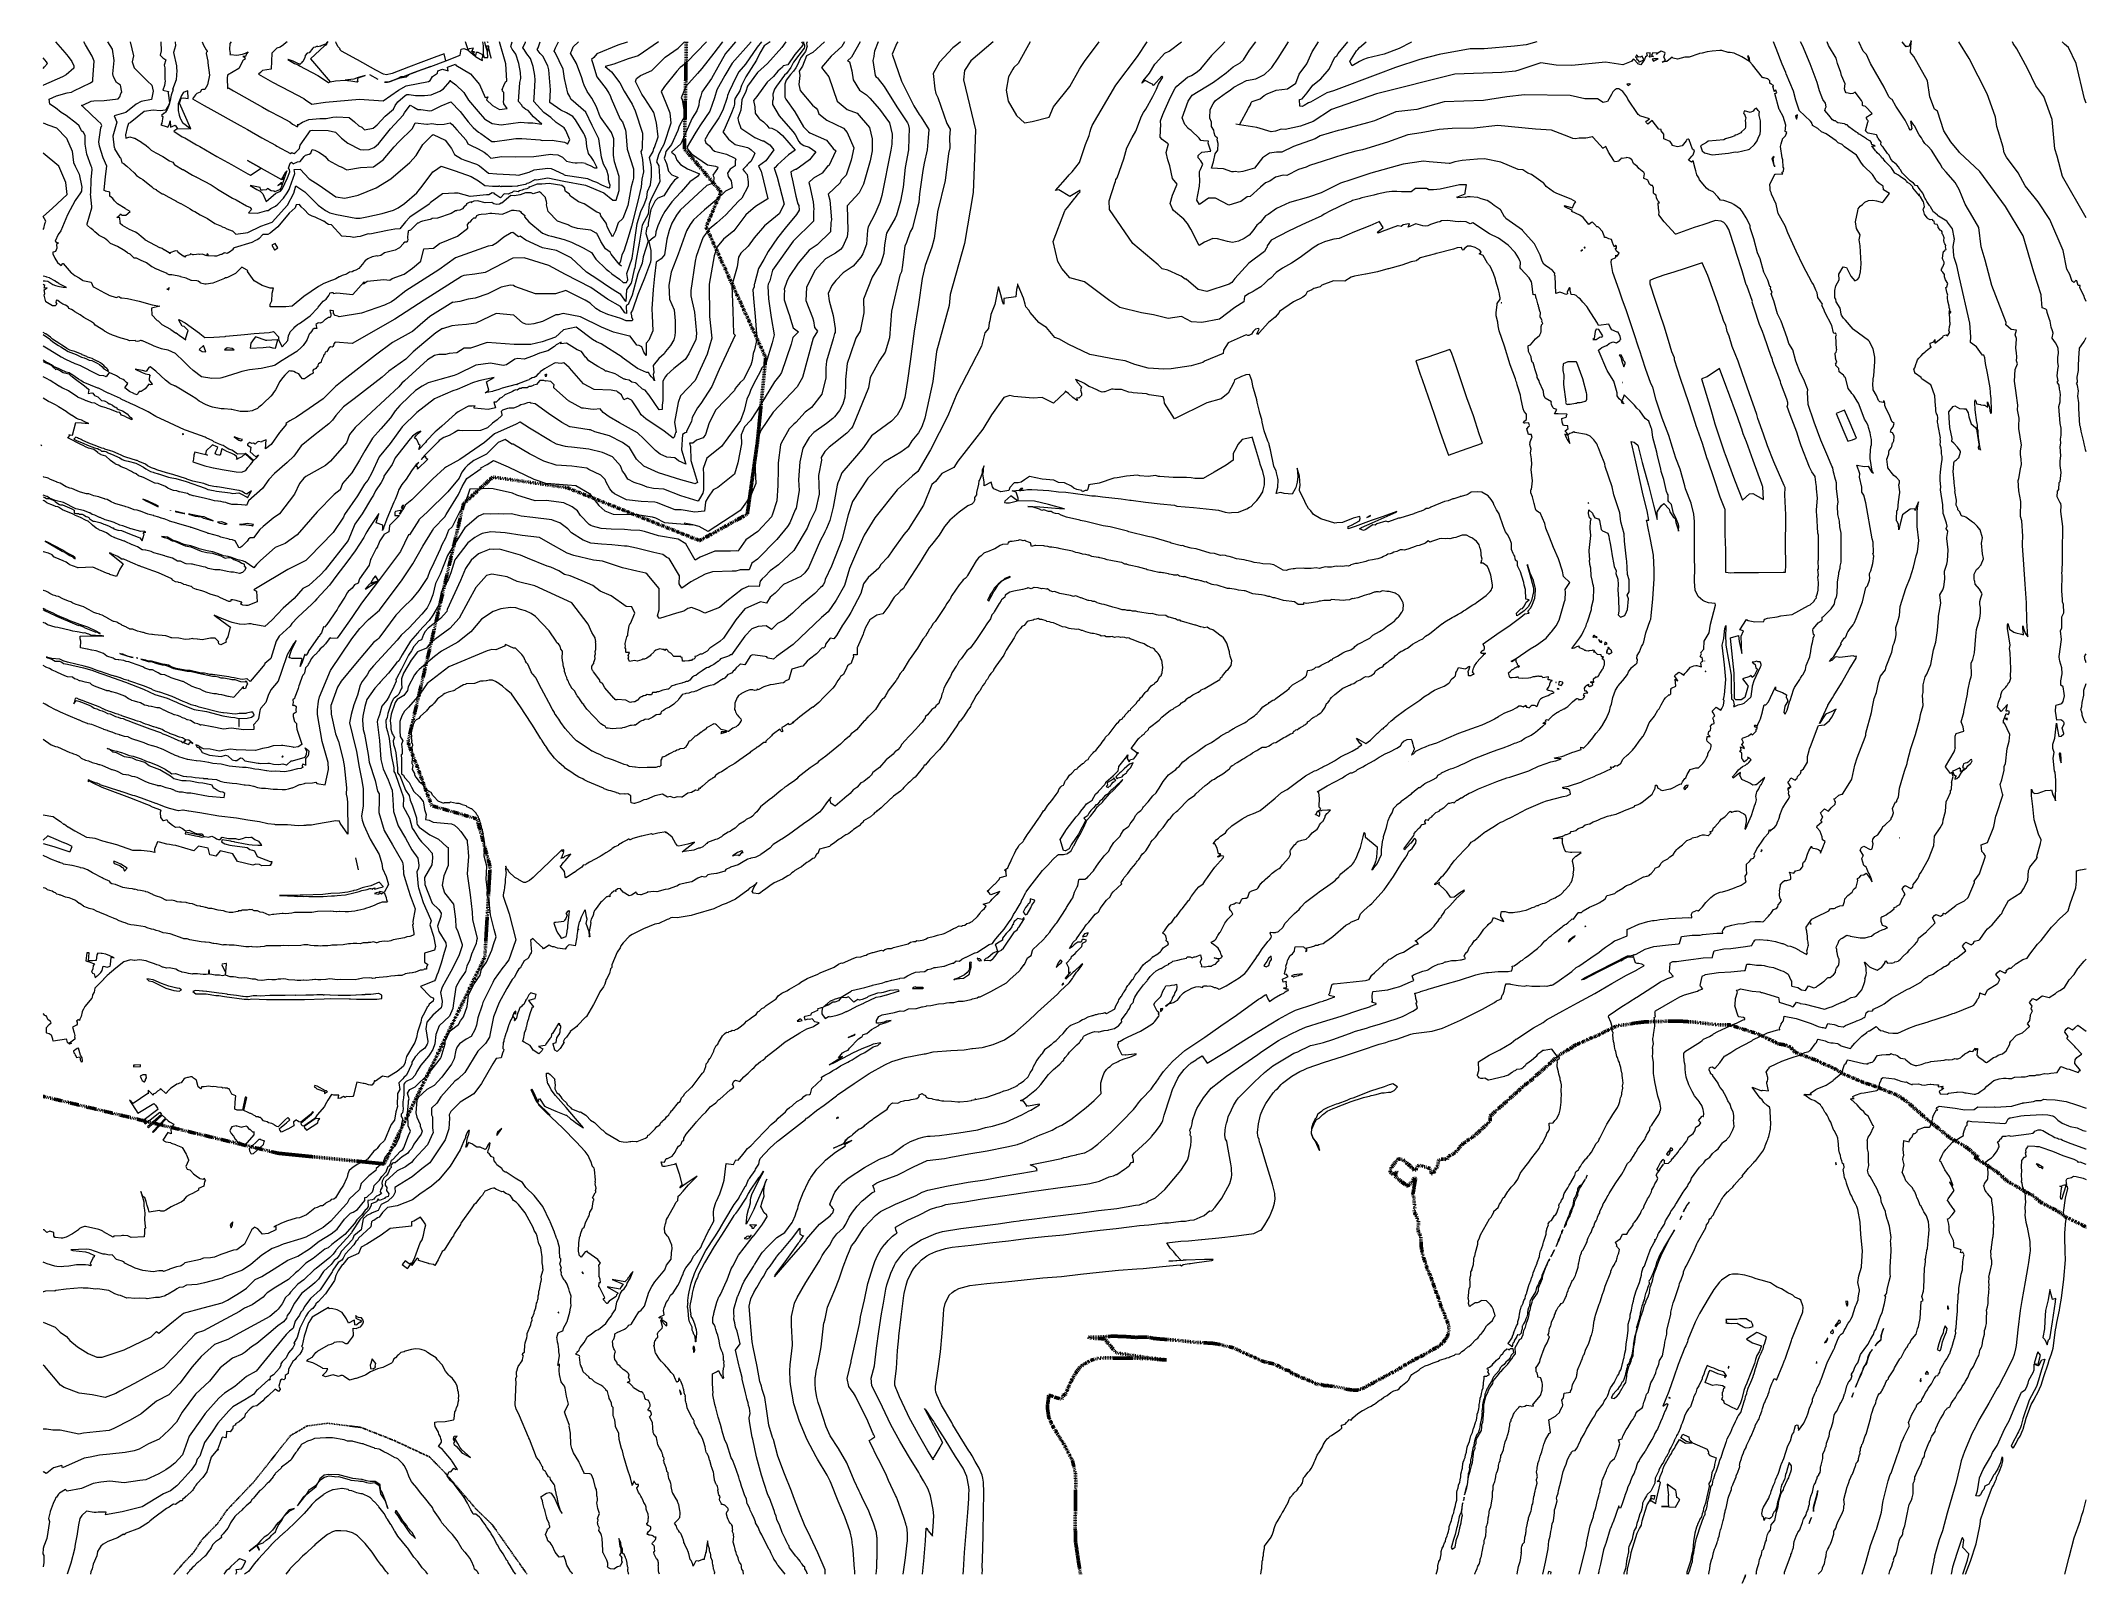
# Model space of a CAD drawing. Header units: metres. Extents: x 808604 to 810125, y 9157736 to 9158882.
import ezdxf

# ---------------------------------------------------------------- set-up
doc = ezdxf.new("R2010")
doc.units = ezdxf.units.M
doc.linetypes.add('ACAD_ISO08W100', pattern=[36, 24, -3, 6, -3])
doc.linetypes.add('PHANTOM2', pattern=[1.25, 0.625, -0.125, 0.125, -0.125, 0.125, -0.125])
doc.layers.add('AA L BOT', color=148, linetype='ACAD_ISO08W100')
doc.layers.add('C-TOPO-MAJR', color=9, linetype='Continuous')

msp = doc.modelspace()

# ---------------------------------------------------------------- linework, layer by layer
at = {"layer": 'AA L BOT', "color": 11, "linetype": 'PHANTOM2', "lineweight": 50, "flags": 128}
for points in [[(809084.3, 9158881.6), (809082.9, 9158802.2), (809110, 9158770.1), (809098.9, 9158744.2), (809143.3, 9158646.9), (809137.1, 9158584), (809129.6, 9158530.6), (809094.2, 9158510.9), (808995.6, 9158550.3), (808940.4, 9158558.2), (808918.7, 9158538.5), (808877.3, 9158361.2), (808895, 9158313.9), (808928.6, 9158304.1), (808938.4, 9158268.6), (808934.5, 9158201.3), (808859.6, 9158047.6), (808780.7, 9158055.5), (808606.1, 9158097.8)], [(809377.4, 9157742.5), (809375.8, 9157752), (809374, 9157764.5), (809373.9, 9157764.9), (809373.6, 9157767.6), (809373.5, 9157771.1), (809373.7, 9157772.3), (809373.4, 9157776.1), (809373.5, 9157790.1), (809373.5, 9157800.1), (809373.9, 9157810.9), (809373.5, 9157816.2), (809373.6, 9157817), (809373.5, 9157817.9), (809371.3, 9157827.1), (809364.4, 9157840.3), (809362.5, 9157843.1), (809356.1, 9157853.6), (809353.7, 9157859.4), (809353.5, 9157860.3), (809352.9, 9157865.1), (809352.9, 9157868.7), (809353.6, 9157874.2), (809353.7, 9157875.3), (809354.3, 9157875.5), (809357.3, 9157874.7), (809359.2, 9157873.8), (809363.8, 9157872.6), (809363.9, 9157873.8), (809364.8, 9157876.6), (809365.2, 9157875.8), (809366, 9157875.5), (809367.3, 9157879.4), (809367.9, 9157880.5), (809370, 9157885.4), (809373.6, 9157891.9), (809376.5, 9157896.1), (809379.6, 9157898.6), (809386, 9157901.9), (809389.4, 9157902.9), (809394.4, 9157903.4), (809408.5, 9157903.2), (809415.3, 9157903.3), (809422.9, 9157903), (809424.9, 9157903.1), (809438.9, 9157901.9), (809441.3, 9157901.9), (809438.8, 9157902.2), (809425.4, 9157903.8), (809414, 9157905.6), (809403.9, 9157907.1), (809395.1, 9157917.6), (809388.9, 9157917.8), (809383.8, 9157918.4), (809383.3, 9157918.7), (809388.3, 9157918.7), (809388.9, 9157918.8), (809395.4, 9157919.1), (809395.4, 9157919.1), (809395.5, 9157919.1), (809395.5, 9157919.1), (809395.5, 9157919.1), (809402, 9157919.6), (809406.5, 9157919.3), (809406.8, 9157919.4), (809408.2, 9157919.4), (809418.9, 9157918.6), (809419.7, 9157918.9), (809428.1, 9157918.7), (809431.4, 9157917.9), (809436.6, 9157917.4), (809446.7, 9157916.7), (809461.5, 9157915.1), (809464.4, 9157914.8), (809466, 9157914.8), (809475.8, 9157914.2), (809480.8, 9157913.4), (809482.4, 9157912.9), (809489.9, 9157911.2), (809493.9, 9157909.6), (809494.2, 9157909.3), (809503.8, 9157904.9), (809507.4, 9157903.4), (809512.3, 9157901), (809514.9, 9157900.4), (809515.2, 9157900.2), (809515.8, 9157900.2), (809517.5, 9157899.6), (809519.4, 9157899.3), (809520.1, 9157899.1), (809522.9, 9157898), (809523.6, 9157897.8), (809528.4, 9157895.1), (809529.6, 9157894.6), (809532.6, 9157893.7), (809535.1, 9157891.5), (809535.3, 9157891.5), (809538.7, 9157890.3), (809539.5, 9157889.6), (809548.1, 9157886.3), (809553, 9157883.9), (809553.8, 9157883.6), (809555.7, 9157883.8), (809556.1, 9157883.7), (809557.9, 9157882.9), (809559.4, 9157882.7), (809561.2, 9157882.8), (809562.3, 9157882.5), (809564.6, 9157882.3), (809565.8, 9157882), (809566.9, 9157882), (809571.5, 9157881.1), (809574.7, 9157880.2), (809578, 9157879.7), (809578.8, 9157879.7), (809578.9, 9157879.6), (809579.2, 9157879.6), (809579.9, 9157879.4), (809580.4, 9157879.5), (809582.7, 9157879.3), (809585.8, 9157880.2), (809588.1, 9157881.1), (809591, 9157882.7), (809602.3, 9157888.9), (809611.6, 9157893.8), (809620.5, 9157899.2), (809628.2, 9157903.5), (809628.5, 9157903.6), (809633.1, 9157905.9), (809644, 9157912.3), (809646.9, 9157914.9), (809649.7, 9157918.5), (809651, 9157922.5), (809651.3, 9157924.6), (809651.1, 9157926.8), (809650.3, 9157929.3), (809650.2, 9157929.6), (809650, 9157930.6), (809648.1, 9157934.3), (809648.2, 9157934.5), (809647.9, 9157936.2), (809645.8, 9157940.4), (809642.8, 9157949.7), (809642.1, 9157951.1), (809640.4, 9157955.9), (809639.5, 9157958.8), (809639.3, 9157959.1), (809638.9, 9157960.2), (809638.8, 9157960.9), (809637.6, 9157964.1), (809636.5, 9157966.4), (809636.2, 9157967.3), (809635.9, 9157968), (809635.4, 9157968.4), (809635.4, 9157969), (809631.7, 9157979.9), (809630.6, 9157986.4), (809630.4, 9157991.2), (809630.2, 9157993.4), (809629.9, 9157994.5), (809628, 9157998.4), (809628, 9157998.5), (809628, 9157998.5), (809628, 9158000.3), (809628.5, 9158002), (809628.5, 9158005.1), (809628.3, 9158005.5), (809627.9, 9158005.9), (809627.3, 9158008.4), (809627.2, 9158008.9), (809625.3, 9158011.7), (809625.4, 9158013), (809625.4, 9158013.1), (809625.4, 9158013.8), (809625.7, 9158013.9), (809625.8, 9158014.3), (809625.8, 9158015.9), (809625.6, 9158016.7), (809625.6, 9158017), (809625.2, 9158022.1), (809625.2, 9158022.1), (809625.2, 9158022.2), (809624.8, 9158024), (809624.8, 9158024.3), (809624.4, 9158025.3), (809624.6, 9158025.9), (809626, 9158034.5), (809626, 9158034.6), (809626.4, 9158036.7), (809626, 9158037), (809625.7, 9158037.1), (809625.7, 9158037.1), (809624.4, 9158035.5), (809625.7, 9158034.6), (809624.1, 9158034.8), (809623.1, 9158033.5), (809622.2, 9158032.5), (809621.8, 9158032.4), (809620.9, 9158031.5), (809620.7, 9158031.5), (809620.3, 9158031.3), (809620, 9158031.2), (809619.8, 9158031.3), (809619.7, 9158031.3), (809619, 9158032.1), (809616.7, 9158033.8), (809616.3, 9158034.2), (809616.2, 9158034.2), (809616.1, 9158034.4), (809615.8, 9158034.5), (809611.5, 9158038.1), (809611.3, 9158038.4), (809612, 9158040.8), (809612, 9158040.8), (809612.8, 9158041.2), (809612.5, 9158041.7), (809612.1, 9158041.5), (809609.8, 9158039.7), (809607.4, 9158041.7), (809607.4, 9158041.7), (809607.4, 9158041.7), (809607.4, 9158041.7), (809608.2, 9158044.4), (809608.2, 9158044.6), (809608.4, 9158044.9), (809613.1, 9158050.8), (809613.1, 9158050.8), (809613.8, 9158051.3), (809616.8, 9158050.8), (809616.9, 9158050.7), (809616.9, 9158050.7), (809616.9, 9158050.7), (809622.4, 9158046.1), (809622.7, 9158045.6), (809622.9, 9158045.3), (809623.7, 9158044.7), (809624.4, 9158044.1), (809625.2, 9158043.9), (809624.9, 9158043.5), (809625.4, 9158042.7), (809627, 9158042.9), (809626.9, 9158043.6), (809627.2, 9158044), (809627.3, 9158045.5), (809629, 9158046.7), (809629.1, 9158046.6), (809630.7, 9158046.3), (809632.3, 9158045.5), (809632.8, 9158045.5), (809633.2, 9158045.3), (809634.5, 9158045.2), (809636.6, 9158044.4), (809637.5, 9158043.3), (809637.9, 9158041.1), (809638.4, 9158040.2), (809638.4, 9158040.1), (809638.4, 9158040.1), (809638.5, 9158040.1), (809638.7, 9158040.1), (809637.9, 9158041.1), (809639.4, 9158040.5), (809639.4, 9158040.5), (809640.4, 9158042.1), (809640.5, 9158042.3), (809641, 9158043.1), (809641.3, 9158043.8), (809642, 9158045.1), (809642.9, 9158045.8), (809643.2, 9158047.2), (809643.3, 9158048.6), (809643.3, 9158049.7), (809643.5, 9158050.1), (809643.7, 9158050.5), (809645.7, 9158051.1), (809645.7, 9158051.1), (809645.8, 9158051.2), (809648.1, 9158051.2), (809648.1, 9158051.3), (809648.8, 9158051.1), (809649.5, 9158050.7), (809649.7, 9158051), (809649.7, 9158051), (809651.1, 9158053.5), (809653.1, 9158054.1), (809655.1, 9158055.5), (809658.2, 9158058.2), (809658.4, 9158058.8), (809659.5, 9158060.5), (809659.8, 9158060.8), (809660.9, 9158062), (809661.3, 9158062.2), (809662, 9158063), (809664, 9158064), (809665.5, 9158065.5), (809667.3, 9158066.4), (809668.3, 9158067.1), (809672.9, 9158070.9), (809681.9, 9158079.4), (809681.8, 9158083), (809688.5, 9158089.2), (809688.7, 9158089.3), (809692.9, 9158093), (809693.1, 9158093.2), (809703.7, 9158102.6), (809704, 9158102.8), (809704.1, 9158103.2), (809708.8, 9158107.2), (809709.1, 9158107.3), (809709.3, 9158107.5), (809711, 9158108.5), (809711.5, 9158109.1), (809713.9, 9158111), (809713.9, 9158111.3), (809715.6, 9158112.9), (809715.8, 9158113.1), (809722.6, 9158118.9), (809731.4, 9158127), (809734, 9158129), (809743, 9158134.3), (809744.7, 9158135.6), (809746.6, 9158136.6), (809755.1, 9158140.3), (809756.3, 9158141), (809757.8, 9158141.4), (809763.9, 9158144.1), (809765.7, 9158145.2), (809770.8, 9158147.6), (809776.4, 9158150.3), (809785.7, 9158151.5), (809789.5, 9158152.3), (809796.4, 9158153.1), (809803.5, 9158153.4), (809811.7, 9158153.6), (809816, 9158153.6), (809824.8, 9158153.6), (809832.5, 9158153.1), (809842, 9158152), (809852.4, 9158150.9), (809860.1, 9158150.9), (809881.3, 9158144.1), (809889.8, 9158140), (809896.6, 9158136.7), (809900.8, 9158136.1), (809905.2, 9158134.4), (809908.7, 9158130.5), (809917.5, 9158127.1), (809923.6, 9158125), (809929.8, 9158121.9), (809934.5, 9158120), (809939.7, 9158117.4), (809943.8, 9158114.8), (809945.1, 9158114.1), (809950.1, 9158112.2), (809955.8, 9158109.7), (809961.2, 9158107.5), (809966.8, 9158105.8), (809972.5, 9158103.5), (809979.4, 9158100.7), (809984.4, 9158098.8), (809992.1, 9158093.6), (809999.7, 9158086.9), (810007.2, 9158080.3), (810015.5, 9158073.7), (810023.9, 9158066.8), (810033.8, 9158061.3), (810037.2, 9158059), (810044.7, 9158052.5), (810041.6, 9158052.7), (810051.9, 9158046.2), (810059.5, 9158041), (810066.2, 9158034.8), (810069.8, 9158032.8), (810081.3, 9158026.1), (810084.8, 9158024.5), (810091.6, 9158018.8), (810098.9, 9158015), (810104.2, 9158012.3), (810109.4, 9158008.4), (810116.8, 9158004.7), (810123.2, 9158001.6), (810124.9, 9158000.5)]]:
    msp.add_lwpolyline(points, dxfattribs=at)
at = {"layer": 'AA L BOT', "color": 11, "linetype": 'PHANTOM2', "flags": 128}
msp.add_lwpolyline([(808965.9, 9157742.5), (808939.9, 9157779.5), (808927.8, 9157791.2), (808904.7, 9157818.2), (808893.4, 9157829.7), (808866.8, 9157842.1), (808842.3, 9157851.7), (808817.6, 9157854.8), (808802.4, 9157852.8), (808790, 9157845.6), (808763, 9157811.5), (808742.8, 9157790.3), (808735.9, 9157780.3), (808724.4, 9157768.5), (808717.9, 9157758.7), (808710.3, 9157750.7), (808703.3, 9157742.5)], dxfattribs=at)
at = {"layer": 'C-TOPO-MAJR', "color": 9, "linetype": 'Continuous', "lineweight": 5}
for points, elevation in [([(808615.3, 9158881.6), (808622.2, 9158873.9), (808624.8, 9158870.9), (808627.5, 9158867.1), (808628.8, 9158863.9), (808628.8, 9158862.1), (808623.2, 9158857.1), (808620.6, 9158855.6), (808606.4, 9158849.5), (808606.1, 9158849.2)], 2630), ([(808606.1, 9158821.6), (808609.6, 9158819.9), (808616, 9158817.7), (808623.4, 9158810), (808627.6, 9158800.5), (808628.7, 9158791.9), (808629.8, 9158789.3), (808632.9, 9158783.4), (808634.8, 9158773.6), (808634.7, 9158772), (808634.5, 9158770.6), (808634, 9158769.5), (808630, 9158763.8), (808624.1, 9158753.1), (808619.2, 9158741.3), (808617.2, 9158738.6), (808615.1, 9158733.5), (808616.9, 9158732.4), (808617, 9158732.3), (808617.5, 9158732.4), (808617.5, 9158732.4), (808617.6, 9158732.2), (808616, 9158731), (808616.3, 9158728.4), (808615.2, 9158725.8), (808614.6, 9158725.7), (808613.2, 9158725.3), (808613.2, 9158724.3), (808613.3, 9158724.3), (808613.3, 9158724.2), (808614.8, 9158720.8), (808614.8, 9158720.8), (808616.7, 9158717.7), (808616.8, 9158717.6), (808619.4, 9158715.5), (808619.6, 9158715.4), (808619.6, 9158715.4), (808620.8, 9158716.9), (808620.9, 9158716.9), (808626.9, 9158710), (808627.1, 9158709.9), (808629.7, 9158708), (808632.8, 9158706.3), (808635.3, 9158704.6), (808635.6, 9158704.4), (808641.8, 9158703), (808643.3, 9158699.7), (808643.6, 9158699.5), (808649, 9158696.6), (808649.1, 9158696.6), (808651.8, 9158695.1), (808654.7, 9158693.6), (808654.9, 9158693.5), (808660.3, 9158691.6), (808662.4, 9158692.3), (808663.8, 9158691.5), (808664.7, 9158691.3), (808668.9, 9158690.8), (808677.5, 9158689), (808687.2, 9158686.1), (808692.9, 9158685.3), (808686.7, 9158683.7), (808686.9, 9158678.8), (808687, 9158678.7), (808690.8, 9158674.6), (808691.5, 9158674.2), (808694.4, 9158671.5), (808697.6, 9158669.9), (808700.9, 9158668), (808701.1, 9158667.9), (808704.6, 9158665.5), (808704.9, 9158665.5), (808708.3, 9158662.9), (808708.6, 9158662.7), (808712.2, 9158660.1), (808712, 9158661), (808714, 9158667.1), (808710.9, 9158670), (808709.5, 9158670.3), (808707.1, 9158674.7), (808707, 9158675.4), (808707.5, 9158675.1), (808707.5, 9158675.1), (808711.7, 9158672.8), (808722.3, 9158665.1), (808722.7, 9158665), (808726.2, 9158661.9), (808732.9, 9158662.2), (808741.5, 9158662.7), (808741.8, 9158662.8), (808755.7, 9158664.2), (808763.1, 9158664.9), (808774.1, 9158665.7), (808777.3, 9158666.3), (808781.2, 9158662.3), (808781.1, 9158660.7), (808781.3, 9158660.6), (808781.2, 9158660.3), (808783.8, 9158655), (808787.9, 9158659.7), (808788.6, 9158663.1), (808789.4, 9158665.5), (808789.8, 9158666.1), (808792.4, 9158668.9), (808793.1, 9158669.9), (808795.2, 9158671.5), (808795.9, 9158672.1), (808796.6, 9158672.3), (808804.5, 9158678.1), (808810.3, 9158684), (808810.5, 9158684.4), (808814.2, 9158688.9), (808816.5, 9158690.3), (808818.5, 9158693.2), (808819.2, 9158694.7), (808819.2, 9158694.7), (808819.3, 9158694.9), (808819.4, 9158695.1), (808820.5, 9158695.4), (808821.5, 9158695.3), (808821.6, 9158695.4), (808822, 9158694.7), (808824.5, 9158695.1), (808836.4, 9158694), (808844.7, 9158703.4), (808844.3, 9158701.8), (808847, 9158703.9), (808859.3, 9158705), (808863.8, 9158704.5), (808865.7, 9158705.8), (808874.5, 9158709.1), (808880.8, 9158713.4), (808886.9, 9158718.7), (808889.1, 9158727.9), (808896.2, 9158728.4), (808900.7, 9158731.8), (808914.2, 9158737.3), (808921.8, 9158743.2), (808921.6, 9158745.9), (808923.1, 9158747.6), (808923.7, 9158748), (808924.4, 9158748.7), (808925.1, 9158749.7), (808925.7, 9158750.3), (808926, 9158750.6), (808926.3, 9158750.9), (808927.7, 9158751), (808928.6, 9158752.6), (808930.2, 9158753.4), (808931.7, 9158753.7), (808935.4, 9158753.8), (808938.1, 9158754.4), (808939.8, 9158754.3), (808947.4, 9158753.7), (808949.3, 9158754.3), (808954.6, 9158756.5), (808956.2, 9158756.6), (808959.7, 9158756), (808960.2, 9158756.1), (808960.9, 9158755.6), (808961.5, 9158754.9), (808964.2, 9158752.6), (808964, 9158751.7), (808967.2, 9158747.9), (808977.3, 9158739.6), (808981.8, 9158737.7), (808984.1, 9158737.3), (808993.4, 9158734.8), (808998.8, 9158732.8), (809007.6, 9158728.6), (809013.8, 9158725), (809017.1, 9158720.1), (809024.8, 9158712.6), (809026.7, 9158711.3), (809028.8, 9158709.3), (809034.5, 9158705.4), (809037.4, 9158702.8), (809039.8, 9158702.8), (809040.2, 9158704), (809040.7, 9158704.5), (809040.9, 9158705.1), (809040.1, 9158709.5), (809043.9, 9158720.8), (809045.3, 9158729.3), (809047.8, 9158746.6), (809050.4, 9158755.6), (809053, 9158760.8), (809055, 9158766.1), (809055.3, 9158770.4), (809057.6, 9158775.3), (809058.4, 9158781.7), (809058.5, 9158788.4), (809058.2, 9158790.4), (809057, 9158795.7), (809059.7, 9158800.3), (809060.2, 9158802.3), (809060.7, 9158803.2), (809063.3, 9158811), (809062.1, 9158821.4), (809060, 9158829.3), (809053.4, 9158839.6), (809051.2, 9158842.7), (809046.6, 9158852.3), (809047.3, 9158854.5), (809050.2, 9158856.8), (809058.6, 9158860.5), (809068.6, 9158870.2), (809078.3, 9158877.1), (809083, 9158881.6)], 2630), ([(809099.2, 9158881.6), (809084.6, 9158866.7), (809081.4, 9158863.8), (809079.8, 9158862.7), (809077.3, 9158859.9), (809068.1, 9158848.5), (809065.6, 9158844.9), (809069, 9158836.4), (809072.1, 9158828.9), (809072.7, 9158821.3), (809067.5, 9158805.5), (809065, 9158800.9), (809063.6, 9158797.8), (809062.2, 9158792.4), (809063.8, 9158789.5), (809064.5, 9158777.6), (809058.4, 9158765.6), (809056.7, 9158761), (809055.8, 9158753.6), (809051.5, 9158745.4), (809049.1, 9158732.1), (809046.5, 9158717.2), (809046, 9158713.8), (809045.5, 9158712.4), (809043.2, 9158702.2), (809043, 9158702.1), (809039.9, 9158697.4), (809039.2, 9158688.8), (809035.7, 9158693.8), (809031.8, 9158696), (809026.3, 9158699.5), (809018.4, 9158705.1), (809010.1, 9158710.4), (808998.6, 9158721.2), (808987.8, 9158726.5), (808977.4, 9158728.6), (808964.9, 9158734.3), (808960.8, 9158737.2), (808959.4, 9158736.8), (808955.3, 9158739.9), (808954, 9158739.7), (808948.6, 9158736.4), (808943.1, 9158732.1), (808942.7, 9158731.7), (808940.1, 9158730.4), (808937, 9158729.9), (808912.6, 9158721.2), (808900.3, 9158712.3), (808892, 9158707), (808875.8, 9158696.6), (808867.6, 9158690.1), (808865, 9158688.4), (808859.9, 9158685.9), (808842.9, 9158680.1), (808826.3, 9158677.2), (808825.2, 9158677.8), (808823.1, 9158678.2), (808822, 9158679.7), (808822, 9158681.7), (808820.3, 9158682.1), (808819.3, 9158681.9), (808819.5, 9158681), (808819.9, 9158679.5), (808820, 9158678.5), (808819.8, 9158677.4), (808819.4, 9158676.9), (808818, 9158676.8), (808817.5, 9158676.2), (808816.8, 9158675.8), (808816, 9158675.2), (808815.6, 9158675), (808815.4, 9158674.8), (808814.6, 9158674), (808813.8, 9158673.3), (808813.5, 9158672.8), (808813, 9158673), (808812.1, 9158672.6), (808810.8, 9158672.9), (808810.3, 9158672.7), (808808.9, 9158671.7), (808809.1, 9158670.9), (808809.4, 9158669.4), (808809.5, 9158668.6), (808809.2, 9158668.5), (808809.1, 9158668.5), (808807.6, 9158668.7), (808806.7, 9158667.9), (808806.4, 9158667.5), (808805.7, 9158666.4), (808804.6, 9158665.2), (808804.2, 9158665), (808804.2, 9158664.6), (808804, 9158664.4), (808803.9, 9158664.4), (808802.4, 9158660.5), (808801.6, 9158659.2), (808799.3, 9158655.9), (808798.2, 9158654.7), (808794.7, 9158651.4), (808785.7, 9158646.1), (808785.1, 9158645.6), (808782.5, 9158644.1), (808778.6, 9158641.3), (808776.2, 9158640.6), (808768.3, 9158638.8), (808759.6, 9158637.9), (808753.9, 9158636.6), (808750.8, 9158635.6), (808738.9, 9158631.9), (808738, 9158631.7), (808731.4, 9158631.4), (808723.8, 9158632.7), (808717.7, 9158637.3), (808714.8, 9158639.8), (808711, 9158643.8), (808710.6, 9158644.1), (808704.4, 9158650.1), (808704.4, 9158650.1), (808699, 9158652.6), (808695, 9158653.2), (808694.2, 9158653.5), (808688.6, 9158655.4), (808686.7, 9158656.4), (808680.4, 9158659.1), (808679.5, 9158659.6), (808679.3, 9158659.5), (808678.8, 9158659.6), (808678.6, 9158659.7), (808677.3, 9158659.1), (808676.1, 9158659), (808675.1, 9158659.2), (808674.4, 9158659.6), (808670.2, 9158659.5), (808668.8, 9158660.1), (808664, 9158661.4), (808657.7, 9158663.7), (808654.9, 9158664.9), (808651.8, 9158666.6), (808650.5, 9158667.5), (808649.2, 9158668.3), (808644.9, 9158671), (808643.9, 9158672.5), (808642.7, 9158673.1), (808641.4, 9158674.1), (808636.3, 9158676.9), (808633.7, 9158678.7), (808629.6, 9158681), (808628.4, 9158681.9), (808627.1, 9158682.8), (808625.1, 9158683.5), (808624.6, 9158684.7), (808622.8, 9158685.9), (808620.8, 9158686.6), (808619.3, 9158687.7), (808618.4, 9158688.2), (808617, 9158689.4), (808616.4, 9158689.6), (808615.9, 9158689.4), (808615.6, 9158687.9), (808616.3, 9158686.8), (808615.7, 9158686.2), (808615, 9158685.4), (808613.1, 9158685.5), (808608.1, 9158688.5), (808606.9, 9158693.4), (808607.3, 9158694.6), (808606.8, 9158697.4), (808609.2, 9158698.8), (808606.9, 9158698.7), (808607.3, 9158700.6), (808606.1, 9158701.3)], 2640), ([(809111.2, 9158881.6), (809104.8, 9158873.3), (809095.8, 9158861.9), (809092.6, 9158858.3), (809083.9, 9158848.4), (809080.5, 9158840.2), (809081.2, 9158838.8), (809083.2, 9158826.7), (809078.9, 9158819), (809077.9, 9158815.9), (809073.3, 9158805.5), (809069.1, 9158800.3), (809068.5, 9158797.4), (809067.7, 9158795.3), (809069.6, 9158791.3), (809070.9, 9158785.6), (809073.5, 9158782.9), (809077.3, 9158781.4), (809078.1, 9158780.9), (809075.6, 9158778.8), (809072.8, 9158775.5), (809067.6, 9158767.2), (809063, 9158765.4), (809061.1, 9158763.6), (809057.8, 9158757), (809056, 9158746.8), (809056, 9158745.7), (809055.8, 9158744.6), (809055, 9158743.6), (809054.4, 9158741.2), (809054.1, 9158739.3), (809055.8, 9158733.5), (809052.3, 9158721.9), (809051.5, 9158717.1), (809048.1, 9158709.3), (809044.1, 9158693.5), (809041.6, 9158687.7), (809041.4, 9158687), (809041.2, 9158686.6), (809039.8, 9158685.7), (809039.5, 9158685.3), (809039.7, 9158679.8), (809038.5, 9158680.2), (809035.3, 9158684.9), (809025.7, 9158690.3), (809013.3, 9158699), (808994.5, 9158708.8), (808982.1, 9158715.4), (808963.8, 9158721.2), (808955.2, 9158720.8), (808955.2, 9158720.8), (808934.8, 9158710.3), (808927.1, 9158709), (808918.8, 9158707.9), (808917.7, 9158707.6), (808917.1, 9158707.2), (808889.3, 9158689.6), (808867.6, 9158675.5), (808835.9, 9158657.5), (808823.1, 9158658.5), (808822.2, 9158657.2), (808821.9, 9158656.1), (808821.5, 9158655.3), (808820.9, 9158654.8), (808819.8, 9158655.1), (808818.7, 9158654.3), (808818.6, 9158654.2), (808818.5, 9158654), (808817.8, 9158652.7), (808817.7, 9158652.5), (808816.8, 9158651.2), (808815.7, 9158651.1), (808815.4, 9158649.1), (808814.7, 9158649.1), (808814.2, 9158647.4), (808814, 9158647), (808813.4, 9158645.6), (808812.6, 9158643.2), (808812.1, 9158643.2), (808810.7, 9158642.3), (808810.2, 9158641.3), (808810.2, 9158640.4), (808809.5, 9158639.9), (808808.8, 9158638.8), (808808.1, 9158638.4), (808807.1, 9158638.2), (808806.7, 9158637.5), (808806.8, 9158635.4), (808806.1, 9158634.9), (808804.4, 9158634.1), (808804.3, 9158634), (808802.6, 9158632.6), (808802, 9158632.3), (808800.3, 9158631.3), (808799, 9158631.1), (808797.6, 9158632.8), (808796.1, 9158634.9), (808795.4, 9158635.2), (808793.8, 9158635.8), (808792.4, 9158636.7), (808791.6, 9158637), (808790.1, 9158636.9), (808788.9, 9158637.2), (808787.2, 9158635.5), (808785.9, 9158633.9), (808784.2, 9158632.3), (808781.9, 9158628.9), (808780.4, 9158625.7), (808778.8, 9158622.9), (808776.8, 9158620.2), (808776.8, 9158620.1), (808775.3, 9158618.2), (808774.9, 9158617.9), (808770.3, 9158613.6), (808768.5, 9158611.7), (808766.5, 9158610.1), (808765.4, 9158609.1), (808762.5, 9158607.9), (808762, 9158607.6), (808761.6, 9158607.5), (808758.2, 9158607), (808752.6, 9158607), (808746.3, 9158608.3), (808745.9, 9158608.3), (808740.6, 9158608.8), (808738.4, 9158608.8), (808732.1, 9158610.1), (808730.5, 9158610.6), (808727.3, 9158611.9), (808722.1, 9158614.6), (808719.6, 9158616.6), (808716.5, 9158618.5), (808704.4, 9158625.7), (808704.1, 9158625.8), (808704, 9158625.9), (808700.9, 9158627.2), (808700.5, 9158627.4), (808697.1, 9158630.1), (808690, 9158637), (808685.6, 9158640.1), (808684.8, 9158639.6), (808683.6, 9158638.2), (808682.7, 9158636.7), (808680, 9158637.3), (808679.9, 9158637.3), (808679.8, 9158637.3), (808674.5, 9158638.4), (808679.6, 9158636), (808682.2, 9158635), (808684.9, 9158634.4), (808685.9, 9158633.5), (808685.2, 9158633.6), (808684.9, 9158630.5), (808685, 9158630.3), (808687, 9158627.5), (808687.2, 9158627.4), (808687.3, 9158627.3), (808687.2, 9158627.1), (808685.8, 9158626.7), (808684.7, 9158627.2), (808682, 9158623.8), (808678.9, 9158621.9), (808677.6, 9158621.9), (808676.8, 9158620.9), (808676, 9158619.3), (808673.7, 9158620.1), (808673.5, 9158620.2), (808670.3, 9158621.9), (808666.9, 9158624.4), (808669.1, 9158627.8), (808668.1, 9158628.5), (808666.6, 9158629.9), (808665.5, 9158630.7), (808663.2, 9158631.7), (808662.8, 9158632), (808660.6, 9158633.4), (808660.2, 9158633.6), (808655.3, 9158636), (808653, 9158632.7), (808652.5, 9158633), (808651.1, 9158633.5), (808648.1, 9158633.7), (808640.1, 9158637.6), (808639.8, 9158637.8), (808639.7, 9158637.8), (808634.3, 9158640.7), (808634.1, 9158640.8), (808629.9, 9158642.4), (808629.9, 9158642.4), (808629.8, 9158642.4), (808623, 9158645.5), (808622.9, 9158645.5), (808619.7, 9158647.3), (808619.6, 9158647.3), (808619.6, 9158647.4), (808619.5, 9158647.4), (808611.2, 9158652.5), (808611.1, 9158652.5), (808606.1, 9158655.6)], 2650), ([(809120.8, 9158881.6), (809115.1, 9158875.1), (809113.5, 9158873.1), (809107.6, 9158862.9), (809102.9, 9158854.5), (809095.8, 9158844.3), (809095.1, 9158841.3), (809094.2, 9158839), (809093.7, 9158837.6), (809093.5, 9158834.7), (809092.1, 9158830.4), (809088.7, 9158824.9), (809080.3, 9158806), (809073.3, 9158799.6), (809075.8, 9158797.6), (809077.3, 9158793.8), (809080, 9158790.6), (809085.2, 9158787.2), (809094.1, 9158783.7), (809092.5, 9158781.7), (809086.8, 9158777.6), (809080.5, 9158770.1), (809076.4, 9158766), (809073.6, 9158762.7), (809068.3, 9158755.5), (809066, 9158751.7), (809063.1, 9158745), (809061.7, 9158740.5), (809061.4, 9158737.7), (809060.9, 9158736.7), (809059.5, 9158735.9), (809056.5, 9158733.3), (809058, 9158726.7), (809057.9, 9158726.3), (809057.9, 9158720.2), (809057.6, 9158718), (809053.3, 9158706), (809048.1, 9158694), (809044.2, 9158682.2), (809043, 9158680.2), (809043.5, 9158678.1), (809043.4, 9158677.1), (809044.4, 9158675.4), (809043.9, 9158674.2), (809039.6, 9158674.4), (809035.7, 9158676.1), (809026, 9158678.9), (809020.2, 9158681.4), (809017.1, 9158683.5), (809012.9, 9158687.4), (809009.1, 9158689.8), (808994.8, 9158696.8), (808986.9, 9158694.4), (808973.1, 9158694.3), (808972.2, 9158694.4), (808956.9, 9158699.8), (808955.8, 9158700.7), (808953.6, 9158700.9), (808946.7, 9158699.3), (808936.7, 9158694.4), (808927.4, 9158691.1), (808922.1, 9158690.4), (808915.8, 9158688.8), (808910.8, 9158688), (808910.6, 9158688.2), (808893.6, 9158677.5), (808886.3, 9158671.4), (808880.8, 9158666.5), (808879.8, 9158665.9), (808865.8, 9158658.1), (808853.2, 9158648.7), (808829.7, 9158630.4), (808823.4, 9158625.5), (808814.4, 9158616.3), (808803.8, 9158609.2), (808794.4, 9158602.8), (808789.4, 9158599.9), (808786.6, 9158597.9), (808787.1, 9158597.5), (808781.8, 9158591.2), (808775.7, 9158582.5), (808771.3, 9158579.2), (808771.9, 9158585.9), (808768.7, 9158584.5), (808768.5, 9158584.1), (808766.3, 9158584.6), (808765.2, 9158584.1), (808763.7, 9158582.7), (808762.5, 9158583.4), (808761.2, 9158583.2), (808759.7, 9158583.9), (808758.2, 9158583), (808758, 9158582.2), (808758, 9158582), (808760.4, 9158580.4), (808759.9, 9158577), (808764.3, 9158573.2), (808766.3, 9158574.6), (808764.8, 9158572.6), (808764.8, 9158572.4), (808762.6, 9158570.4), (808756.6, 9158575.8), (808756.4, 9158575.9), (808756.3, 9158575.5), (808756.3, 9158575.5), (808750.6, 9158575.3), (808748.5, 9158576.8), (808747.5, 9158577.4), (808746.3, 9158578.1), (808744.2, 9158579), (808743, 9158579.6), (808739.9, 9158581.6), (808738.9, 9158581.9), (808737.6, 9158582.5), (808736.5, 9158582.8), (808734.2, 9158583.8), (808733.1, 9158584.4), (808732.2, 9158585.1), (808727.3, 9158587.3), (808726.5, 9158587.8), (808712.7, 9158592.9), (808711.1, 9158593.3), (808700.1, 9158598.4), (808690, 9158603.1), (808684.1, 9158606.7), (808673.9, 9158611.6), (808673.3, 9158611.9), (808664.6, 9158615.9), (808664.2, 9158616), (808663.8, 9158616.4), (808663.5, 9158616.6), (808654.6, 9158620.5), (808654.4, 9158620.6), (808647.2, 9158624.3), (808647.1, 9158624.3), (808646.8, 9158624.3), (808635.8, 9158628.8), (808634.2, 9158629.9), (808632.3, 9158631), (808627.5, 9158634.4), (808627.2, 9158634.5), (808625.5, 9158635.7), (808623.3, 9158636.1), (808619.5, 9158638), (808617.6, 9158638.8), (808617.4, 9158638.9), (808615.6, 9158639.5), (808613.8, 9158640.3), (808612.3, 9158641.6), (808610.1, 9158642.8), (808608.3, 9158643.6), (808606.1, 9158645)], 2660), ([(809132.4, 9158881.6), (809118.4, 9158865.8), (809112.9, 9158856.7), (809106.9, 9158846.1), (809105.2, 9158840.2), (809101.8, 9158830.3), (809094.9, 9158820.1), (809092.5, 9158816.6), (809090.7, 9158813.3), (809084.9, 9158803.6), (809085.5, 9158801.6), (809088.2, 9158798.4), (809100, 9158790.4), (809105.9, 9158789.2), (809107.8, 9158788.5), (809107.4, 9158787.6), (809103.9, 9158782.5), (809104.6, 9158781), (809104.4, 9158777.1), (809102.3, 9158775.8), (809099.6, 9158774.9), (809079.8, 9158756.7), (809077, 9158752.8), (809073.6, 9158746.8), (809071.5, 9158741.5), (809069.9, 9158734.9), (809068.1, 9158723.3), (809065.5, 9158720.5), (809061.8, 9158718), (809060.5, 9158707.4), (809059.7, 9158697.6), (809058.6, 9158683.2), (809059, 9158678.2), (809059.3, 9158666.8), (809056.4, 9158659.9), (809054.5, 9158657.6), (809054.5, 9158648.6), (809052.8, 9158651.1), (809051.3, 9158654.9), (809049.1, 9158655.9), (809047.6, 9158656.3), (809042.6, 9158663), (809041, 9158663.2), (809030.2, 9158666), (809021.3, 9158669.6), (809005.7, 9158677.3), (808992.8, 9158679.7), (808989.1, 9158678.8), (808987.3, 9158678.7), (808977.4, 9158673.9), (808971, 9158672.2), (808967.3, 9158671.6), (808965, 9158671.9), (808962.4, 9158672.8), (808956.1, 9158678.6), (808942.8, 9158679.7), (808927.8, 9158672.7), (808920.8, 9158671.5), (808914.6, 9158671.2), (808910, 9158670.6), (808903, 9158668.4), (808902.9, 9158668.5), (808898, 9158665.4), (808889.2, 9158658), (808881.3, 9158651.2), (808875.8, 9158645.8), (808863.2, 9158636.9), (808858.2, 9158632.5), (808837.4, 9158616.4), (808829.5, 9158610.3), (808823.8, 9158603.9), (808821.2, 9158600.5), (808818.6, 9158597.8), (808807, 9158588.9), (808797.9, 9158581.3), (808792.5, 9158573.8), (808787.4, 9158569.1), (808778, 9158560.9), (808773.9, 9158556.4), (808769.1, 9158549.7), (808758.7, 9158540.6), (808757.3, 9158537), (808756.6, 9158537.2), (808756.5, 9158537.2), (808750.5, 9158537.9), (808746.5, 9158537.9), (808743.9, 9158538.4), (808743.7, 9158538.4), (808741.8, 9158539.3), (808740.1, 9158539.6), (808739.9, 9158539.6), (808738.1, 9158540.1), (808736.1, 9158540.2), (808735.9, 9158540.3), (808733.6, 9158540.5), (808733.5, 9158540.5), (808730, 9158541.4), (808729.9, 9158541.4), (808727.8, 9158542), (808727.7, 9158542), (808725.8, 9158542.6), (808717.9, 9158544.1), (808717.8, 9158544.1), (808717.7, 9158544.1), (808715.3, 9158544.9), (808715.2, 9158544.9), (808715, 9158545), (808713.4, 9158546), (808707.4, 9158547.1), (808707.3, 9158547.1), (808705.4, 9158547.9), (808703.1, 9158548.1), (808701.1, 9158549), (808698.9, 9158549.8), (808697, 9158551.1), (808691.7, 9158553.4), (808689.3, 9158553.6), (808689.2, 9158553.7), (808681.3, 9158557.5), (808679.4, 9158558.3), (808679.3, 9158558.3), (808677.1, 9158559.2), (808675.2, 9158560.6), (808673.5, 9158561.4), (808673.4, 9158561.4), (808671.8, 9158562.4), (808669.8, 9158563.3), (808668, 9158564.4), (808664, 9158565.9), (808662.2, 9158566.9), (808662.1, 9158567), (808660, 9158567.7), (808659.9, 9158567.8), (808659.8, 9158567.9), (808659.6, 9158567.9), (808656.2, 9158570.5), (808656.1, 9158570.6), (808656, 9158570.7), (808652.7, 9158573.8), (808649.3, 9158574.8), (808649, 9158574.9), (808646.8, 9158576.3), (808646.7, 9158576.4), (808643.8, 9158578.6), (808643.7, 9158578.6), (808643.7, 9158578.6), (808639.7, 9158579.6), (808637.7, 9158580.6), (808635.9, 9158581.7), (808634.1, 9158582.5), (808634.1, 9158582.5), (808630.2, 9158584.4), (808628.4, 9158585.4), (808625, 9158587.1), (808624.2, 9158587.6), (808624.9, 9158587.7), (808625.1, 9158588.2), (808625.3, 9158588.3), (808626.3, 9158589.2), (808625.3, 9158589.3), (808625.7, 9158589.6), (808627.9, 9158589.4), (808630.3, 9158598.7), (808634.7, 9158598.6), (808640, 9158598.1), (808638.1, 9158598.8), (808635.1, 9158600.3), (808635, 9158600.4), (808633, 9158601), (808631, 9158601.8), (808627.6, 9158603.9), (808627.4, 9158603.9), (808624.7, 9158605.7), (808623.1, 9158607), (808617.6, 9158610.5), (808617, 9158610.8), (808615.3, 9158611.9), (808613.4, 9158612.9), (808611.7, 9158613.7), (808610.1, 9158614.3), (808606.1, 9158616.9)], 2670), ([(809140.2, 9158881.6), (809137, 9158877.8), (809128.2, 9158865.1), (809123.4, 9158859.3), (809121.1, 9158855.3), (809116.1, 9158844.9), (809115, 9158841.7), (809114.6, 9158840.3), (809111.3, 9158831), (809108.4, 9158825.1), (809101.2, 9158814.6), (809098.1, 9158808.9), (809098.8, 9158806.6), (809101.4, 9158804.3), (809103.4, 9158801.9), (809105.3, 9158800.4), (809114.1, 9158798.3), (809120.3, 9158795.2), (809121, 9158794.5), (809120.7, 9158792.9), (809120.5, 9158789.6), (809116.8, 9158787), (809115, 9158784), (809115.3, 9158781.5), (809117.6, 9158778.4), (809118.4, 9158773.1), (809113.4, 9158770.6), (809106.9, 9158764.5), (809097.8, 9158756.9), (809089.7, 9158749.5), (809087.1, 9158746), (809084.4, 9158741.2), (809078.2, 9158723.9), (809073, 9158710.4), (809071.2, 9158700.8), (809071.7, 9158690.3), (809075.3, 9158682.5), (809076, 9158674.2), (809076.1, 9158666.2), (809075.7, 9158663.2), (809074.9, 9158660.3), (809072.5, 9158656), (809068.7, 9158651.4), (809067.7, 9158649.8), (809063.8, 9158646.3), (809059.7, 9158641.2), (809060.2, 9158635.8), (809059.5, 9158634.3), (809059.8, 9158633), (809060.7, 9158629.6), (809059.7, 9158631.5), (809058.3, 9158632.7), (809057.2, 9158634.2), (809056.1, 9158636), (809054.6, 9158635.8), (809047.9, 9158638.8), (809036.6, 9158647.1), (809036.5, 9158647.2), (809036.5, 9158647.2), (809021, 9158657.3), (809017.6, 9158658.7), (809014.4, 9158660.4), (809002.4, 9158669.5), (808992.9, 9158667.6), (808986.9, 9158662.1), (808977.1, 9158658.7), (808968.6, 9158656.7), (808956.4, 9158656.6), (808936.3, 9158658.1), (808923.9, 9158654.1), (808919.2, 9158653.9), (808913.7, 9158650.5), (808907.9, 9158650.1), (808905.2, 9158649.2), (808900.2, 9158649.4), (808897, 9158648.5), (808891.8, 9158645.4), (808874.8, 9158629.8), (808872.8, 9158627.9), (808870.5, 9158625.2), (808850.2, 9158606.3), (808838, 9158595.1), (808833.9, 9158589.9), (808831.6, 9158583.7), (808819.7, 9158569.9), (808815.9, 9158566.7), (808801.4, 9158558.6), (808799.9, 9158557.4), (808796.6, 9158553.4), (808792.9, 9158545.5), (808781.7, 9158530.9), (808777.2, 9158527.6), (808769.6, 9158521.4), (808767.3, 9158519.1), (808762.4, 9158512.9), (808759.9, 9158513.1), (808758.8, 9158512.1), (808757.8, 9158510.6), (808753.8, 9158506.5), (808752.4, 9158505.6), (808751.7, 9158505.9), (808751.7, 9158505.9), (808751.6, 9158505.9), (808748.9, 9158510.7), (808748.8, 9158510.8), (808748.6, 9158510.8), (808746.8, 9158511.6), (808744.7, 9158511.8), (808744.5, 9158511.9), (808738.3, 9158513.6), (808736.6, 9158514.3), (808729.2, 9158516.3), (808728.8, 9158516.3), (808728.2, 9158516.5), (808728, 9158516.6), (808716.5, 9158520.6), (808716.2, 9158520.7), (808716, 9158520.7), (808715.6, 9158520.9), (808706, 9158523.7), (808705.6, 9158523.9), (808700.1, 9158525.5), (808699.7, 9158525.6), (808696.2, 9158527.1), (808695.9, 9158527.1), (808694.1, 9158527.5), (808693.9, 9158527.6), (808692.1, 9158528.4), (808688.4, 9158529.4), (808688.3, 9158529.5), (808688.1, 9158529.5), (808687.9, 9158529.6), (808684, 9158530.6), (808678.6, 9158532.9), (808678.3, 9158532.9), (808675.9, 9158533.6), (808673.8, 9158533.9), (808669.6, 9158535.5), (808667.5, 9158536), (808667, 9158536.2), (808659.5, 9158538.6), (808659, 9158538.8), (808656.7, 9158539.7), (808653.6, 9158541.6), (808652.1, 9158541.8), (808651.9, 9158541.9), (808651.6, 9158542), (808647.9, 9158543.2), (808647.6, 9158543.4), (808643.9, 9158544.2), (808640.1, 9158545.6), (808638.4, 9158545.8), (808633.9, 9158546.9), (808631.9, 9158547.7), (808631.3, 9158548), (808627.5, 9158549.6), (808626, 9158550), (808623.9, 9158550.7), (808623.2, 9158550.8), (808618.8, 9158553.7), (808617.1, 9158554.2), (808616.4, 9158554.5), (808616.1, 9158554.7), (808611.5, 9158556.4), (808609.8, 9158557.4), (808609, 9158557.6), (808606.7, 9158558), (808606.1, 9158558.5)], 2680), ([(809146.5, 9158881.6), (809142.2, 9158878.7), (809139, 9158873.4), (809136.5, 9158868), (809128.4, 9158855.6), (809125.3, 9158849.3), (809124.1, 9158845.4), (809120.6, 9158839.8), (809120.1, 9158838), (809120.1, 9158835.4), (809119.6, 9158833.4), (809117.8, 9158829), (809112.3, 9158816.2), (809111.3, 9158814.9), (809115.6, 9158809.4), (809120.7, 9158805.4), (809129.8, 9158803.1), (809131.3, 9158802.4), (809132.5, 9158801.4), (809135.1, 9158798.9), (809133.9, 9158796), (809132.2, 9158792.7), (809130.7, 9158791.6), (809129.5, 9158790.3), (809129, 9158789.5), (809126.4, 9158786.8), (809127.4, 9158785.3), (809129.4, 9158783.2), (809130.3, 9158777.7), (809130.3, 9158774.5), (809125.5, 9158765.5), (809123, 9158763.2), (809113.7, 9158753.2), (809106.9, 9158747.1), (809101.3, 9158742.5), (809096.7, 9158736.6), (809095.8, 9158734.1), (809091.6, 9158722.2), (809090.9, 9158718.6), (809087.7, 9158696.8), (809087.7, 9158692.8), (809090.3, 9158680.8), (809091.8, 9158665), (809091.4, 9158660.1), (809088.8, 9158655.6), (809086.1, 9158649.7), (809083.5, 9158645.5), (809074.9, 9158638.8), (809069.7, 9158634.1), (809068.7, 9158632.9), (809066.9, 9158629.4), (809066.8, 9158615.2), (809066.3, 9158611.6), (809066.3, 9158608.4), (809064, 9158608.1), (809056.6, 9158619), (809056.3, 9158619.3), (809053.6, 9158622.7), (809051.7, 9158623.6), (809047.6, 9158627.4), (809046.8, 9158628), (809046.6, 9158628.1), (809043.8, 9158628.7), (809041.9, 9158630.2), (809039.1, 9158630.7), (809038.7, 9158630.9), (809038, 9158631), (809034.1, 9158633.3), (809033.7, 9158633.6), (809033, 9158633.9), (809031.3, 9158634.8), (809025.1, 9158636.8), (809024.3, 9158637), (809023.1, 9158638), (809023, 9158638), (809022.6, 9158638.1), (809022.2, 9158638.4), (809018.6, 9158640.3), (809011.8, 9158644.6), (809010.1, 9158646.8), (809009.4, 9158647.3), (809006.3, 9158651.5), (809003, 9158652.7), (809003, 9158652.7), (809003, 9158652.7), (808995.1, 9158657.7), (808991, 9158657.3), (808991.3, 9158658.4), (808987.6, 9158656.4), (808986.3, 9158655.2), (808981.4, 9158651.9), (808975, 9158650.3), (808969.9, 9158648), (808963.7, 9158645.9), (808959.1, 9158646.2), (808956.8, 9158645.7), (808950.6, 9158641.6), (808948.2, 9158641), (808938.7, 9158642.9), (808927.8, 9158641.3), (808914.1, 9158634.7), (808911.6, 9158633.7), (808901, 9158630.7), (808892.3, 9158628.2), (808887.8, 9158625.8), (808883, 9158622.5), (808878.2, 9158618), (808871.3, 9158611.3), (808867.8, 9158607.3), (808864.3, 9158602.1), (808857.1, 9158594.1), (808850.9, 9158587), (808845.2, 9158577.7), (808841.4, 9158570.8), (808835.6, 9158561.2), (808828.6, 9158553.5), (808826.9, 9158548.8), (808822.5, 9158545.1), (808809.8, 9158532.3), (808795, 9158515.3), (808786, 9158508.7), (808778.5, 9158505.9), (808767.8, 9158496.1), (808764.8, 9158493.1), (808762.8, 9158490.6), (808756.3, 9158495.2), (808754.4, 9158495.9), (808752.2, 9158496.3), (808751.9, 9158496.5), (808750, 9158496.9), (808748.2, 9158497.6), (808748.1, 9158497.7), (808746.1, 9158498.4), (808743.7, 9158499.1), (808743.7, 9158499.1), (808740.2, 9158499.6), (808738.4, 9158500.4), (808732.2, 9158502.6), (808732.2, 9158502.6), (808731.9, 9158502.7), (808728, 9158503.3), (808722.1, 9158504.7), (808720.4, 9158505.6), (808716, 9158507), (808712, 9158507.7), (808710.2, 9158508.3), (808706.3, 9158510.1), (808702.2, 9158511.2), (808698.6, 9158513.4), (808698.5, 9158513.5), (808694.1, 9158514.1), (808696, 9158513.3), (808698.3, 9158512.8), (808702, 9158510.7), (808703.8, 9158510.4), (808706, 9158509.6), (808710.4, 9158507.5), (808711.8, 9158507), (808715.9, 9158506.3), (808723.7, 9158503.1), (808727.8, 9158502.1), (808731.9, 9158501.5), (808738.1, 9158499.7), (808739.9, 9158498.7), (808741.5, 9158497.8), (808743.6, 9158498.3), (808746.1, 9158498.2), (808747.9, 9158496.9), (808750.4, 9158495.9), (808751.8, 9158495.4), (808753.7, 9158494.2), (808755.7, 9158493.4), (808755.6, 9158493.1), (808755.7, 9158491.6), (808755.8, 9158492), (808756.7, 9158490.5), (808755.8, 9158488.8), (808754.4, 9158487.3), (808753.6, 9158487), (808753.5, 9158487), (808753.5, 9158487), (808753.4, 9158487), (808752.3, 9158486.5), (808752.2, 9158486.6), (808747.7, 9158487.4), (808745.6, 9158487.4), (808742.8, 9158487.9), (808737.5, 9158489.2), (808737.2, 9158489.2), (808733.8, 9158489.2), (808728.9, 9158490.2), (808726.9, 9158491.1), (808726.8, 9158491.1), (808725.1, 9158491.5), (808723.1, 9158491.9), (808718.8, 9158493), (808717.1, 9158493.3), (808716.5, 9158493.5), (808712.5, 9158493.7), (808711.8, 9158493.9), (808711.7, 9158493.9), (808708.3, 9158495.7), (808706, 9158495.7), (808702.3, 9158497.9), (808696.9, 9158499.4), (808696.5, 9158499.6), (808692.1, 9158500.8), (808688.5, 9158501.9), (808686.3, 9158502.9), (808682.4, 9158503.9), (808682.3, 9158503.9), (808680.1, 9158504.1), (808679.7, 9158504.2), (808676.2, 9158506.3), (808672.5, 9158507.9), (808672.3, 9158507.9), (808667.1, 9158510.2), (808666.9, 9158510.4), (808666.4, 9158510.6), (808659.3, 9158513.1), (808659.1, 9158513.2), (808658.8, 9158513.3), (808656.7, 9158514.2), (808655.1, 9158515.3), (808654.9, 9158515.4), (808653.2, 9158516.6), (808649.8, 9158518.2), (808647.9, 9158518.8), (808647.4, 9158519.1), (808645.6, 9158520.3), (808642.8, 9158522.5), (808642.4, 9158522.8), (808639.5, 9158525.5), (808639.4, 9158525.5), (808637.6, 9158526.2), (808633.9, 9158528.1), (808630.1, 9158529.7), (808628.4, 9158530.6), (808620.5, 9158533.9), (808617.5, 9158535.9), (808617.1, 9158536), (808615.3, 9158536.4), (808615, 9158536.5), (808611.7, 9158537.7), (808609.3, 9158538.8), (808608.9, 9158539), (808607.5, 9158540), (808606.8, 9158540.5), (808606.1, 9158540.7)], 2690), ([(809158.3, 9158881.6), (809155.2, 9158877.4), (809144.6, 9158865.5), (809137.3, 9158859), (809129.7, 9158848.7), (809128.5, 9158844.9), (809125.6, 9158838.6), (809124.8, 9158831), (809122.5, 9158824.9), (809122.7, 9158823.6), (809123, 9158822.5), (809124.9, 9158817.5), (809135.1, 9158810.7), (809140.8, 9158808.1), (809141.8, 9158808), (809142.2, 9158807.8), (809146.3, 9158805.1), (809149.4, 9158801.5), (809143.3, 9158793.2), (809137.9, 9158789.2), (809140, 9158785.5), (809144.8, 9158765.1), (809135.8, 9158759.4), (809128.6, 9158753), (809119.7, 9158741.2), (809111.8, 9158735), (809107.3, 9158729.3), (809104.9, 9158722.6), (809101.2, 9158701.5), (809101.5, 9158677.5), (809103.2, 9158661.5), (809099.8, 9158649.6), (809090.8, 9158630), (809079.9, 9158618.6), (809078.1, 9158613.5), (809075.6, 9158599.1), (809076.7, 9158591.4), (809076.3, 9158591.2), (809076.1, 9158590.2), (809075.2, 9158587.9), (809074.6, 9158587), (809067.8, 9158592.3), (809054.2, 9158601.4), (809050.6, 9158604.5), (809049, 9158607.4), (809044.1, 9158614.8), (809043.5, 9158615.4), (809040.6, 9158616.8), (809037.8, 9158615.5), (809036.1, 9158619.2), (809033.4, 9158621.3), (809032.6, 9158622.1), (809030.8, 9158622.3), (809028.4, 9158622.8), (809015.8, 9158623.3), (809007.8, 9158627.4), (808997.3, 9158639.4), (808997.3, 9158639.5), (808997.2, 9158639.6), (808993.3, 9158643.1), (808991.3, 9158642.5), (808986.7, 9158643), (808985.7, 9158642.7), (808978.9, 9158638.7), (808975.7, 9158636.4), (808975, 9158635.4), (808973.8, 9158634.7), (808972.3, 9158633), (808971.1, 9158632.2), (808969.7, 9158632), (808968.4, 9158631.2), (808967.6, 9158631), (808967.4, 9158630.5), (808966.5, 9158630.2), (808959.2, 9158627.4), (808958.3, 9158626.7), (808957.7, 9158626.9), (808947.3, 9158624.2), (808945, 9158623.2), (808940.7, 9158622.1), (808940.2, 9158621.8), (808934.7, 9158620.7), (808937.5, 9158622.7), (808935.6, 9158628.9), (808941.3, 9158632.1), (808930.1, 9158629.8), (808925.4, 9158628.2), (808914, 9158623.2), (808910.7, 9158622.3), (808899.4, 9158617.2), (808897, 9158616.3), (808883.8, 9158606.2), (808872.9, 9158595.4), (808864.2, 9158583.2), (808855.9, 9158573.3), (808850.2, 9158560.8), (808847.4, 9158555.9), (808845, 9158552.9), (808839.9, 9158544.1), (808830.2, 9158530.3), (808829.3, 9158528.3), (808821.8, 9158516.9), (808803.9, 9158498.7), (808801.3, 9158496.1), (808787.9, 9158489.4), (808765.3, 9158475.9), (808762.8, 9158474.3), (808764.8, 9158473.3), (808765.1, 9158465.4), (808758.3, 9158462.7), (808757.1, 9158462.7), (808756.8, 9158462.8), (808756.7, 9158462.8), (808756.7, 9158462.8), (808754.6, 9158462.9), (808753, 9158463.7), (808753.2, 9158464.7), (808753.8, 9158464.6), (808753.8, 9158465.1), (808751.1, 9158465.8), (808749.7, 9158466.4), (808748.3, 9158466.6), (808747.2, 9158466.9), (808745.6, 9158466.8), (808745.7, 9158466.6), (808745.6, 9158466.1), (808745.4, 9158465.6), (808744.1, 9158465.7), (808737.9, 9158468.4), (808736.2, 9158469.3), (808730.3, 9158471.1), (808726.2, 9158472.9), (808724.1, 9158473.7), (808720.4, 9158474.5), (808720.1, 9158474.6), (808717.7, 9158475.5), (808716.3, 9158476.8), (808716.1, 9158476.9), (808712.7, 9158477.9), (808712.4, 9158478.1), (808710.6, 9158478.4), (808710.4, 9158478.5), (808708.5, 9158479.5), (808706.7, 9158479.9), (808706.5, 9158480), (808704.6, 9158480.3), (808704.4, 9158480.4), (808702.8, 9158481.4), (808702.6, 9158481.5), (808701.9, 9158482.5), (808691.8, 9158487), (808688.4, 9158488.2), (808687.7, 9158488.4), (808682.3, 9158490.4), (808680.2, 9158491.3), (808679.3, 9158491.5), (808677.7, 9158492.2), (808677.2, 9158492.3), (808673.9, 9158493.6), (808673.2, 9158494), (808666, 9158497.1), (808664.2, 9158497.2), (808664, 9158497.3), (808661.7, 9158499.1), (808657, 9158501.2), (808656.9, 9158501.3), (808655.5, 9158501.9), (808665.5, 9158493.6), (808663.2, 9158489.6), (808660.7, 9158484.2), (808658.2, 9158484.9), (808655.8, 9158485.8), (808655.6, 9158485.9), (808653.3, 9158486.8), (808653.1, 9158486.8), (808643, 9158491.1), (808632.2, 9158490.6), (808631.8, 9158490.8), (808631.5, 9158490.9), (808625.9, 9158493), (808625.6, 9158493.1), (808625.3, 9158493.3), (808623.3, 9158494.8), (808621.1, 9158496), (808615, 9158498.4), (808614.6, 9158498.6), (808614.3, 9158498.7), (808612.8, 9158500.4), (808610.1, 9158501.7), (808606.4, 9158502.6), (808606.1, 9158502.7)], 2700), ([(809170, 9158881.6), (809171.1, 9158879.9), (809171, 9158879.2), (809164.9, 9158872.2), (809159.8, 9158864.7), (809156.2, 9158863.8), (809155.7, 9158862.9), (809152.3, 9158860), (809149, 9158855.9), (809144.4, 9158851.8), (809136.6, 9158841), (809134.2, 9158838.2), (809135.3, 9158833.4), (809135.5, 9158828.6), (809138.3, 9158825), (809139, 9158824.2), (809141.6, 9158822.2), (809144.2, 9158819.7), (809145.7, 9158817.7), (809147.8, 9158817.5), (809150.3, 9158816.2), (809152, 9158815.2), (809155.7, 9158812.2), (809165.2, 9158801.3), (809160.3, 9158797.8), (809152, 9158790.2), (809150.4, 9158788.3), (809149.7, 9158787.7), (809151.7, 9158781.1), (809156.9, 9158761), (809153.3, 9158753.8), (809142.4, 9158744.9), (809134.7, 9158736.1), (809130.2, 9158729.7), (809124.7, 9158724.7), (809123.1, 9158721.7), (809122, 9158714.5), (809118.1, 9158700.5), (809118.9, 9158681.8), (809119.3, 9158665), (809120.6, 9158663.6), (809108.8, 9158638.1), (809107.7, 9158635.9), (809103.2, 9158625.4), (809095, 9158612.9), (809092.6, 9158609.6), (809088.6, 9158602.4), (809088.1, 9158599.6), (809084.4, 9158592.3), (809084.5, 9158591.4), (809083.4, 9158591), (809081.4, 9158589.7), (809080.7, 9158578.4), (809081.8, 9158575.3), (809084, 9158567.8), (809078.4, 9158570.2), (809075.8, 9158572.4), (809069.7, 9158572.9), (809064.8, 9158575.1), (809061.3, 9158577.8), (809052.6, 9158586.5), (809047.9, 9158591), (809034.7, 9158598.4), (809026.8, 9158602.9), (809022.5, 9158606.1), (809020.1, 9158609), (809015.6, 9158608.4), (809013.1, 9158608.6), (809007.8, 9158609.5), (809006.7, 9158609.5), (808996.7, 9158614.8), (808985.7, 9158624.6), (808985.8, 9158624.8), (808985.7, 9158625.6), (808985.9, 9158626.8), (808983.6, 9158629.1), (808979.8, 9158629.7), (808979.5, 9158629.5), (808978.3, 9158630), (808975.3, 9158630), (808974, 9158628.1), (808972.8, 9158626.9), (808970.7, 9158626.6), (808970.3, 9158626.3), (808968.6, 9158625.5), (808967.5, 9158625.4), (808965.9, 9158624.5), (808962.3, 9158624.4), (808961.6, 9158624), (808960.2, 9158623.9), (808958.4, 9158622.7), (808957.3, 9158622.9), (808956.4, 9158622.6), (808955, 9158621.8), (808954.1, 9158621.2), (808949.3, 9158619.2), (808947, 9158617.4), (808945.5, 9158616.5), (808944.6, 9158615.5), (808942.8, 9158613.9), (808941.2, 9158613.8), (808942.4, 9158609.6), (808936.9, 9158608.3), (808926.5, 9158609.4), (808926.5, 9158610.4), (808927.4, 9158611.1), (808925.1, 9158610.9), (808922.8, 9158610.9), (808922.3, 9158610.9), (808920.8, 9158610.2), (808914.7, 9158606.7), (808912.7, 9158605.3), (808902.5, 9158596.1), (808898.8, 9158592.8), (808897.6, 9158591.9), (808891.2, 9158585), (808890.3, 9158583.8), (808885.4, 9158578.7), (808886.5, 9158581.6), (808886.2, 9158582), (808885.5, 9158582.5), (808885.4, 9158582.7), (808884.1, 9158585.7), (808883.7, 9158586.2), (808882.3, 9158587.3), (808883.7, 9158589.3), (808885.1, 9158590.8), (808886.8, 9158592.4), (808884.9, 9158591.6), (808884.5, 9158591.3), (808882.7, 9158590.1), (808880.6, 9158588.5), (808879, 9158586.7), (808869.9, 9158574.9), (808867.8, 9158572.5), (808865.7, 9158567.6), (808859.4, 9158558.8), (808859.4, 9158557.9), (808857.4, 9158554.1), (808853.3, 9158547.9), (808851.6, 9158544.6), (808850.2, 9158542.5), (808843.4, 9158530.8), (808837.9, 9158523.1), (808832.9, 9158511), (808815.7, 9158489.1), (808812.4, 9158485.5), (808803.6, 9158477.6), (808799.1, 9158475.3), (808792.8, 9158468), (808784.6, 9158460.8), (808776, 9158451.7), (808770.9, 9158447.1), (808764.2, 9158448.4), (808762.6, 9158448.5), (808760.8, 9158449), (808759, 9158449), (808755.9, 9158448.6), (808752.1, 9158448.7), (808751.8, 9158448.9), (808746.6, 9158450.1), (808744.5, 9158450.9), (808744.3, 9158450.9), (808739, 9158453.1), (808738.8, 9158453.1), (808733.2, 9158455.5), (808743.6, 9158447.8), (808745.3, 9158446.6), (808744.9, 9158445.7), (808743.3, 9158439.5), (808742.2, 9158437.4), (808741.9, 9158436.5), (808742.1, 9158435.4), (808738.7, 9158433.8), (808738.2, 9158433.4), (808736.7, 9158434.2), (808736.4, 9158435.1), (808736.3, 9158435.5), (808736.7, 9158435.8), (808735.7, 9158436.7), (808734, 9158438.5), (808732.7, 9158438.3), (808732, 9158438.4), (808730.5, 9158438.5), (808724.3, 9158437.2), (808720.9, 9158437.7), (808720.7, 9158437.6), (808717.7, 9158438), (808717.5, 9158438.1), (808714.9, 9158437.6), (808714.6, 9158437.6), (808711.8, 9158437.5), (808706.9, 9158438.3), (808701.7, 9158438.7), (808701.4, 9158438.7), (808699.6, 9158439.4), (808697.3, 9158440.1), (808689, 9158440.8), (808687.3, 9158441.2), (808686.9, 9158441.2), (808684.7, 9158441.5), (808682.7, 9158442), (808680.7, 9158442.6), (808680.3, 9158442.6), (808678.6, 9158443.2), (808676.2, 9158443.6), (808673.2, 9158444.9), (808672.9, 9158445), (808670.6, 9158445.2), (808670.3, 9158445.3), (808668.3, 9158446.4), (808668.1, 9158446.5), (808664.7, 9158448.2), (808664.5, 9158448.3), (808662.7, 9158449.2), (808662.5, 9158449.3), (808662.4, 9158449.3), (808660.9, 9158450.2), (808659, 9158450.8), (808658.7, 9158450.8), (808658.5, 9158450.9), (808655.1, 9158452.6), (808654.9, 9158452.8), (808649.9, 9158455.4), (808648.2, 9158456), (808647.9, 9158456.2), (808646.1, 9158456.7), (808643.9, 9158457.6), (808640.2, 9158459.5), (808639.9, 9158459.6), (808636.6, 9158461.5), (808636.3, 9158461.6), (808634.5, 9158462.1), (808632.4, 9158463), (808630.7, 9158463.5), (808628.2, 9158464.4), (808626.6, 9158465.4), (808625, 9158465.9), (808620.7, 9158467.7), (808617.6, 9158469.3), (808615.9, 9158469.7), (808615.5, 9158469.9), (808613.6, 9158470.4), (808611.1, 9158471.7), (808609.6, 9158472.7), (808608.1, 9158473.3), (808606.3, 9158473.8), (808606.1, 9158473.8)], 2710), ([(809171.3, 9158881.6), (809171.4, 9158881), (809171.8, 9158880.1), (809172.2, 9158879.4), (809172.1, 9158878.6), (809172.2, 9158878.1), (809171.9, 9158877), (809164, 9158866.7), (809163.7, 9158866.2), (809161.9, 9158862.6), (809158.7, 9158858.2), (809157.3, 9158857), (809151.3, 9158848.8), (809149.9, 9158846.6), (809148.6, 9158842.9), (809148.8, 9158839.1), (809148.3, 9158837.7), (809148.4, 9158835.1), (809153.4, 9158826.8), (809163.5, 9158815.1), (809165.2, 9158812.9), (809167.9, 9158807.7), (809169, 9158806.3), (809171.7, 9158804.6), (809175.5, 9158803.5), (809180.6, 9158799.9), (809175.8, 9158793.9), (809168.5, 9158788.5), (809165.9, 9158786.9), (809165.2, 9158786.7), (809162, 9158785.1), (809162.4, 9158781.6), (809162.7, 9158781.2), (809165.6, 9158767.1), (809167.1, 9158761.3), (809168, 9158760.1), (809168.2, 9158756.5), (809166.1, 9158753.3), (809157.8, 9158743.1), (809152.1, 9158735.9), (809145.2, 9158725.9), (809142, 9158719.9), (809137.9, 9158713.2), (809134.9, 9158701.9), (809134.7, 9158701.4), (809134.6, 9158699.7), (809133.7, 9158697.4), (809134.3, 9158690.8), (809135.5, 9158677.6), (809136.4, 9158664.6), (809136.7, 9158660.7), (809135, 9158652.8), (809133.9, 9158650), (809133.1, 9158644.9), (809132.2, 9158641.3), (809126.7, 9158630.7), (809124.3, 9158628.5), (809120.5, 9158623.9), (809120, 9158622.5), (809106.1, 9158608.1), (809101.2, 9158598.4), (809098.5, 9158589.9), (809096.7, 9158587.3), (809091.8, 9158585.5), (809089, 9158583.4), (809086.6, 9158583.4), (809087.4, 9158581), (809087.6, 9158570.5), (809091.1, 9158559.1), (809092.7, 9158554.1), (809090.5, 9158553.1), (809090.2, 9158553.3), (809080.3, 9158556.2), (809063.6, 9158561.4), (809052.7, 9158566.3), (809052.2, 9158566.8), (809047.3, 9158571.6), (809042, 9158580.1), (809036.9, 9158583.8), (809027.2, 9158588.9), (809016.2, 9158591.7), (809013, 9158593.3), (809012, 9158593.4), (808997.8, 9158595.6), (808997.6, 9158595.6), (808991.8, 9158598.8), (808981.8, 9158605.4), (808971.8, 9158612.6), (808968.6, 9158613.1), (808968, 9158613.5), (808966.3, 9158613.4), (808963.5, 9158612.3), (808961.2, 9158611.8), (808960, 9158611.1), (808957.8, 9158610.1), (808955.9, 9158609.5), (808955.6, 9158609.4), (808953.2, 9158609.4), (808952.5, 9158609.3), (808951.4, 9158609.1), (808947.6, 9158608), (808946.5, 9158606.9), (808947.2, 9158604.8), (808947.2, 9158603.9), (808943.6, 9158600.8), (808940.2, 9158598.3), (808936.4, 9158594.8), (808931.2, 9158592.9), (808918.1, 9158592.6), (808915.7, 9158592.8), (808914.4, 9158592.7), (808911.8, 9158591.3), (808907.9, 9158589), (808904, 9158587.5), (808900.6, 9158585.4), (808899.7, 9158584.3), (808889.6, 9158574.1), (808887.2, 9158571.2), (808890, 9158574), (808890.5, 9158572.4), (808892, 9158571.6), (808884.4, 9158564), (808884.7, 9158565.5), (808884, 9158565.7), (808883.7, 9158566.1), (808884.2, 9158567.8), (808885.3, 9158569.1), (808884.1, 9158568.1), (808883.5, 9158567.5), (808880, 9158562.9), (808876.1, 9158556.7), (808872.8, 9158552.6), (808870.4, 9158548.4), (808870, 9158547.4), (808869.2, 9158545.2), (808867.8, 9158541.6), (808866.7, 9158539.4), (808861.7, 9158527), (808861.3, 9158526.4), (808859.2, 9158520.5), (808859.2, 9158520.5), (808859.2, 9158520.4), (808859.2, 9158520.3), (808858.4, 9158518.4), (808858.6, 9158519.9), (808858.7, 9158522.3), (808853.6, 9158524.1), (808853.6, 9158524.2), (808855.6, 9158531.2), (808848.3, 9158520), (808846.8, 9158517.5), (808845.7, 9158515.8), (808844.6, 9158513.3), (808838.1, 9158503.4), (808831.8, 9158495), (808824.5, 9158485.3), (808818.9, 9158477.8), (808809.6, 9158467.7), (808808.1, 9158466), (808805.8, 9158463.8), (808795.5, 9158453.9), (808791.1, 9158449.4), (808789.7, 9158447.4), (808781.6, 9158439.9), (808779.4, 9158436.1), (808775.3, 9158423.3), (808770.9, 9158419.6), (808770.6, 9158418.9), (808769.8, 9158417.7), (808765.7, 9158412.8), (808760, 9158406.1), (808757.7, 9158408.2), (808757.6, 9158408.4), (808757.5, 9158408.2), (808754.4, 9158407.7), (808752.7, 9158407.9), (808748.2, 9158409), (808746.2, 9158409.1), (808744.2, 9158409.6), (808732, 9158411.5), (808730, 9158411.3), (808728.2, 9158412), (808726, 9158412.4), (808723.8, 9158412.5), (808721.7, 9158412.8), (808719.7, 9158413.4), (808717.5, 9158413.8), (808715.5, 9158414.4), (808715.4, 9158414.4), (808713.3, 9158414.4), (808705.1, 9158415.9), (808701.3, 9158417.1), (808699.4, 9158418.3), (808696.9, 9158418.9), (808694.8, 9158419.2), (808686.6, 9158421.3), (808686.5, 9158421.3), (808684.3, 9158421.3), (808682.5, 9158422.1), (808678.7, 9158422.9), (808684.2, 9158421), (808686.5, 9158421), (808690.6, 9158419.6), (808692.6, 9158419.2), (808694.6, 9158418.5), (808696.8, 9158418.3), (808699.1, 9158417.6), (808703, 9158415.9), (808713.3, 9158413.9), (808715.4, 9158413.8), (808721.6, 9158412.3), (808731.9, 9158410.2), (808734.1, 9158410.1), (808736.2, 9158409.6), (808738.3, 9158408.9), (808740.2, 9158408.9), (808744.4, 9158408.3), (808746.5, 9158407.8), (808748.7, 9158407.6), (808752.8, 9158406.3), (808756.8, 9158406), (808756.8, 9158406.5), (808757.1, 9158406.8), (808758, 9158404.1), (808757.5, 9158403.6), (808757.1, 9158402.6), (808756.5, 9158400.9), (808755.1, 9158400.8), (808755.1, 9158402.4), (808748.2, 9158394.7), (808747.9, 9158394.4), (808747.9, 9158394.3), (808743.8, 9158395.1), (808743.7, 9158395.1), (808738.9, 9158396.3), (808736.7, 9158396.6), (808734.9, 9158397), (808733, 9158397), (808730.4, 9158397.5), (808727.2, 9158398.3), (808724.7, 9158399.4), (808722.9, 9158400.5), (808719.7, 9158401.4), (808717, 9158402.5), (808710.1, 9158406.1), (808710, 9158406.2), (808709.7, 9158406.3), (808701.3, 9158409), (808696.5, 9158411.1), (808696.3, 9158411.1), (808694, 9158411.4), (808693.9, 9158411.5), (808693.7, 9158411.5), (808691.7, 9158412.7), (808690.1, 9158413.3), (808687.3, 9158414.8), (808685.2, 9158414.9), (808684.8, 9158415.1), (808681.7, 9158416.2), (808680.1, 9158417), (808671.9, 9158420.1), (808669.9, 9158420.7), (808667.9, 9158421), (808666, 9158421.9), (808662.3, 9158422.3), (808662, 9158422.4), (808660.1, 9158422.5), (808659.7, 9158422.6), (808658.1, 9158423.5), (808653.5, 9158425.1), (808651, 9158426.9), (808645.4, 9158429), (808642.3, 9158429.6), (808642.1, 9158429.6), (808639, 9158430.2), (808638.9, 9158430.3), (808633.8, 9158431.2), (808634.2, 9158436.2), (808633.7, 9158437.8), (808633.7, 9158439.8), (808645.5, 9158440.2), (808651.1, 9158440), (808648.9, 9158440.3), (808648.5, 9158440.2), (808641.6, 9158440.7), (808640, 9158441.5), (808639, 9158441.6), (808637.2, 9158442.4), (808636, 9158442.1), (808633, 9158442.8), (808631.3, 9158443.1), (808628.2, 9158443.7), (808626.5, 9158444.2), (808617, 9158446.4), (808615, 9158446.7), (808609.4, 9158448.3), (808607.5, 9158449.5), (808606.6, 9158449.8), (808606.1, 9158450.1)], 2720), ([(809174, 9158881.6), (809173.7, 9158880.4), (809173.9, 9158878.9), (809174, 9158878.5), (809172.8, 9158874.6), (809169.6, 9158870.3), (809168.6, 9158868.6), (809167.2, 9158865.2), (809165.7, 9158862.4), (809164, 9158859.8), (809161.8, 9158857.5), (809158.6, 9158853.3), (809157.5, 9158850.3), (809157.6, 9158840.6), (809158.3, 9158839.2), (809164.9, 9158829.8), (809171.3, 9158818.5), (809175, 9158814.9), (809176.2, 9158814), (809188.5, 9158808.6), (809193.4, 9158802.3), (809195.4, 9158800.7), (809190.1, 9158789.5), (809189.5, 9158789.6), (809185.2, 9158784.2), (809178.9, 9158780.4), (809175.4, 9158777.1), (809175.9, 9158775.3), (809178.5, 9158762.9), (809179, 9158757), (809178.9, 9158756.2), (809178.7, 9158751.4), (809178.8, 9158748.5), (809163.7, 9158733.5), (809148.3, 9158711.9), (809146.3, 9158704.1), (809145, 9158701.5), (809144.9, 9158700.1), (809145.3, 9158690.7), (809147.3, 9158676.7), (809149.6, 9158663.8), (809148.2, 9158658), (809143.5, 9158642.6), (809140.5, 9158639.4), (809139.5, 9158637), (809134.3, 9158627.3), (809131.9, 9158622.5), (809131.3, 9158620.4), (809129.3, 9158616.1), (809127.3, 9158607.6), (809124.5, 9158600.2), (809110.4, 9158580.8), (809099.6, 9158572.2), (809096.8, 9158564.5), (809097.1, 9158560.2), (809097, 9158548.6), (809096.5, 9158546.1), (809095.9, 9158544.9), (809093.1, 9158540.2), (809080.2, 9158544.1), (809067.6, 9158549.1), (809059.8, 9158549.6), (809055.2, 9158550.6), (809051.8, 9158552.1), (809045.6, 9158554.2), (809040.8, 9158556.7), (809038.4, 9158560.8), (809036.7, 9158562.5), (809035.4, 9158566.6), (809029.3, 9158573.3), (809021.9, 9158576.4), (809011.8, 9158578.9), (808999, 9158580.4), (808996.3, 9158580.7), (808994.4, 9158580.9), (808987.8, 9158582.7), (808983.2, 9158585.1), (808967.8, 9158594.4), (808960.8, 9158599), (808960.6, 9158599.1), (808957.8, 9158597.4), (808941.7, 9158590.3), (808934.3, 9158583.8), (808915.8, 9158571.3), (808906.1, 9158565.8), (808904.6, 9158564.8), (808895.8, 9158556.9), (808880.1, 9158541.3), (808875.2, 9158537.4), (808873.4, 9158533.6), (808872.9, 9158533.5), (808871.2, 9158530.7), (808871.1, 9158530.8), (808872.4, 9158533.5), (808868.3, 9158532.6), (808868.1, 9158532.6), (808867.9, 9158532.3), (808867.6, 9158531.8), (808867.6, 9158529.6), (808871, 9158529.7), (808863.8, 9158522.4), (808863.7, 9158522.1), (808863.5, 9158521.9), (808863.2, 9158517.5), (808859.3, 9158515.5), (808859.3, 9158515.3), (808856.5, 9158510.7), (808855, 9158507.1), (808854.8, 9158506.8), (808854.6, 9158506.4), (808853.8, 9158505.1), (808849.9, 9158497.7), (808849.4, 9158496.9), (808848.4, 9158492.6), (808841.3, 9158482.6), (808840.2, 9158479.4), (808837.7, 9158478), (808835.9, 9158475.5), (808832.9, 9158473.2), (808832.1, 9158472), (808830.5, 9158468.8), (808825.8, 9158461.6), (808824.8, 9158459.7), (808817, 9158448.5), (808815.2, 9158446.5), (808814.6, 9158446.9), (808813, 9158442.5), (808811.9, 9158441), (808811.5, 9158439.9), (808810.5, 9158439.1), (808803.2, 9158428.4), (808803.1, 9158428), (808801.9, 9158426.1), (808801.6, 9158425.7), (808801.4, 9158425.6), (808800.6, 9158426.4), (808798.4, 9158419.9), (808798.4, 9158419.9), (808797.4, 9158417.8), (808797.4, 9158417.7), (808797.2, 9158417.3), (808798.7, 9158422.9), (808797.9, 9158423.2), (808791, 9158423.3), (808789.7, 9158423.7), (808789.1, 9158423.9), (808789.7, 9158426.4), (808790.7, 9158429.4), (808794.1, 9158436.8), (808792.5, 9158434.4), (808792.3, 9158434.3), (808787.5, 9158425.9), (808783.4, 9158413.7), (808780.9, 9158406.4), (808775.5, 9158400), (808773.4, 9158395.9), (808771.6, 9158390.6), (808767.9, 9158386.4), (808767.5, 9158385.4), (808767.2, 9158384.4), (808766.1, 9158378.7), (808765.7, 9158377.5), (808762.5, 9158374), (808762.7, 9158372.6), (808762.8, 9158370.4), (808762.8, 9158370.4), (808755.4, 9158370.2), (808755.3, 9158370.2), (808745.8, 9158371.4), (808740.3, 9158370.7), (808731.8, 9158372.5), (808731.5, 9158372.5), (808723.9, 9158374.1), (808723.1, 9158373.7), (808722.9, 9158373.8), (808722.9, 9158373.9), (808721, 9158374.7), (808718.9, 9158375.3), (808718.7, 9158375.3), (808717, 9158376.4), (808715.6, 9158377.2), (808713.4, 9158377.6), (808713.3, 9158377.7), (808713.2, 9158377.7), (808713.1, 9158377.7), (808711.4, 9158378.7), (808709.8, 9158379.3), (808707.9, 9158380.1), (808706, 9158380.9), (808703.7, 9158381.3), (808703.5, 9158381.3), (808701.5, 9158382.5), (808699.6, 9158383.2), (808696, 9158384.9), (808695.9, 9158385), (808694.2, 9158386), (808692.7, 9158386.5), (808690.8, 9158386.6), (808690.7, 9158386.7), (808688.6, 9158387.2), (808686.6, 9158387.5), (808686.5, 9158387.5), (808684.4, 9158387.9), (808684.2, 9158388), (808684.1, 9158388), (808681.6, 9158388.5), (808681.5, 9158388.6), (808678.4, 9158390.4), (808676.5, 9158390.9), (808674.1, 9158391.7), (808672.1, 9158392.1), (808671.8, 9158392.2), (808669.7, 9158393.4), (808669.5, 9158393.4), (808666.8, 9158395.3), (808660.8, 9158397.5), (808657.1, 9158398.4), (808656.9, 9158398.4), (808656.7, 9158398.5), (808655.1, 9158399.2), (808653.3, 9158399.3), (808653.2, 9158399.4), (808653, 9158399.5), (808644.3, 9158402.7), (808642.4, 9158403.8), (808642.2, 9158403.8), (808641, 9158405), (808637.4, 9158405.7), (808635.6, 9158406.3), (808633.7, 9158406.7), (808633.5, 9158406.8), (808633.2, 9158406.8), (808631.5, 9158407.8), (808629.5, 9158408.3), (808627.9, 9158409.3), (808624.3, 9158409.7), (808622.3, 9158410.4), (808616.9, 9158412.8), (808615.3, 9158413.6), (808612.9, 9158414.7), (808610.9, 9158415.9), (808608.1, 9158416.9), (808607.8, 9158417), (808606.1, 9158418)], 2730), ([(809187.1, 9158881.6), (809178.3, 9158873.7), (809173.7, 9158871.2), (809170.7, 9158863.6), (809168.1, 9158860), (809168.6, 9158856.6), (809167.9, 9158849.9), (809168.9, 9158845.5), (809178, 9158834.7), (809180.8, 9158832.4), (809181.7, 9158831.2), (809182.7, 9158828.2), (809188.8, 9158823.4), (809201.1, 9158817.6), (809203.8, 9158814.3), (809208.8, 9158803), (809206.9, 9158793.7), (809203, 9158782.7), (809199.3, 9158778.9), (809198.7, 9158777), (809189.6, 9158768.4), (809191, 9158764), (809192.1, 9158749.5), (809191.7, 9158747.4), (809191.4, 9158740.4), (809181.6, 9158730.8), (809175.7, 9158726.9), (809167.4, 9158717.2), (809160.8, 9158707.3), (809159, 9158703.6), (809156.9, 9158697.8), (809157.3, 9158696.6), (809156.9, 9158694.1), (809157, 9158689.9), (809159.9, 9158680.9), (809161, 9158678.4), (809161.7, 9158675.6), (809163.8, 9158669.1), (809167.7, 9158666.1), (809163.5, 9158661.9), (809162.2, 9158657), (809155, 9158635.9), (809153.9, 9158634), (809149.8, 9158629), (809136.6, 9158607.5), (809132, 9158600.3), (809127.5, 9158595.5), (809125.1, 9158589.5), (809125.2, 9158582.8), (809122.6, 9158568.7), (809120.2, 9158560.4), (809107.6, 9158550.5), (809104.2, 9158548.8), (809100.4, 9158543.2), (809098.8, 9158540.3), (809098.6, 9158539.5), (809097.7, 9158532.9), (809090.5, 9158532.2), (809080.4, 9158533.7), (809075.9, 9158533.9), (809064.5, 9158538.3), (809062.9, 9158539.1), (809060.8, 9158539.5), (809050.7, 9158540.1), (809039.8, 9158541.3), (809030.8, 9158545.8), (809029.5, 9158546.9), (809027.5, 9158549.5), (809024.6, 9158554.5), (809023.9, 9158556.3), (809020.8, 9158559.6), (809011.9, 9158563.8), (809010.2, 9158564.8), (808999.2, 9158566.3), (808987.6, 9158567), (808978.3, 9158569.9), (808967.6, 9158575.4), (808955.6, 9158582.6), (808954.6, 9158582.7), (808949.5, 9158586), (808944.3, 9158583.9), (808935.6, 9158575.3), (808926.4, 9158570.6), (808921.9, 9158567.1), (808919.9, 9158565), (808917.3, 9158561.7), (808915.5, 9158557.3), (808906.9, 9158547.3), (808891.5, 9158532.1), (808886.5, 9158527.4), (808885.5, 9158526.5), (808885.4, 9158526.2), (808878.5, 9158515.2), (808877.8, 9158515.3), (808871.9, 9158502.9), (808855.5, 9158481), (808853.3, 9158484.7), (808851.7, 9158482.9), (808849.6, 9158479.5), (808855.5, 9158481), (808846, 9158474.9), (808845.5, 9158474.8), (808846.4, 9158475.9), (808846.4, 9158476.1), (808848.9, 9158478.7), (808855.5, 9158481), (808842.8, 9158464.4), (808835.6, 9158453.7), (808826.7, 9158441.1), (808824.6, 9158438.3), (808819.9, 9158438.2), (808819.8, 9158438.6), (808818.7, 9158437.8), (808815.9, 9158434.3), (808814.7, 9158433), (808814.7, 9158432.7), (808814.2, 9158432.1), (808812, 9158430.4), (808811.1, 9158429.1), (808808.6, 9158426.3), (808808.1, 9158426.1), (808806.6, 9158424.5), (808805.4, 9158423), (808805, 9158422.5), (808804.1, 9158420.4), (808803.8, 9158420.1), (808803.2, 9158419), (808802.8, 9158418.2), (808801.2, 9158416.4), (808800.5, 9158412.7), (808800.2, 9158412), (808799.2, 9158411), (808799.1, 9158410.6), (808799, 9158410.4), (808799, 9158410.3), (808798.7, 9158409.9), (808796.8, 9158404.3), (808796.3, 9158403), (808795.7, 9158401), (808795.4, 9158400.3), (808793.3, 9158394.5), (808792.9, 9158393.5), (808791.8, 9158392.5), (808792, 9158390.5), (808791.6, 9158388.7), (808792.3, 9158388.7), (808792.4, 9158388.3), (808792.9, 9158388.5), (808794.3, 9158387.5), (808794, 9158384.9), (808794.2, 9158383.3), (808792, 9158381.9), (808792, 9158380.2), (808792.9, 9158376.4), (808794.5, 9158375), (808794.5, 9158373), (808794.8, 9158370.8), (808797.6, 9158361.9), (808798.5, 9158359.5), (808798.5, 9158359.3), (808795.7, 9158357.6), (808792.5, 9158357.2), (808792, 9158357.4), (808784.4, 9158358.6), (808783.7, 9158358.6), (808783.3, 9158358.6), (808777, 9158358.3), (808773.3, 9158357.2), (808769.5, 9158356.4), (808769.2, 9158356.3), (808764.1, 9158355), (808763.9, 9158355), (808749.7, 9158355.5), (808745.5, 9158355.8), (808737, 9158354.5), (808730.3, 9158356), (808725.4, 9158356.2), (808724.9, 9158356.3), (808724, 9158356.7), (808721.1, 9158358.5), (808719.5, 9158359.2), (808720.6, 9158357.4), (808721.6, 9158357.1), (808723.3, 9158355.1), (808724.4, 9158353.4), (808729.7, 9158351.4), (808738.5, 9158350.4), (808741.7, 9158351.4), (808743.5, 9158350.9), (808746.6, 9158348), (808747.7, 9158347.7), (808748.8, 9158347.5), (808750.2, 9158347.4), (808752.8, 9158349.4), (808754, 9158349.1), (808756, 9158347.2), (808765.9, 9158345.4), (808766.7, 9158345.4), (808767.7, 9158345.2), (808773.2, 9158345.5), (808774.3, 9158345.4), (808777.3, 9158344.7), (808781.4, 9158344.6), (808784.4, 9158344.9), (808786.9, 9158344.2), (808787.1, 9158344.3), (808787.3, 9158344.3), (808790.6, 9158347.3), (808791.5, 9158347.3), (808801, 9158350), (808802, 9158352.2), (808802.2, 9158354.2), (808800.9, 9158356.9), (808803.5, 9158354.8), (808803.6, 9158354.3), (808803.1, 9158351), (808801.1, 9158348.7), (808801.1, 9158345), (808801.4, 9158344), (808801.2, 9158344.1), (808799.2, 9158344.7), (808798.6, 9158343.7), (808798.6, 9158343), (808799.4, 9158342.4), (808797.7, 9158341.5), (808797.6, 9158341.5), (808795.2, 9158341.2), (808789.5, 9158339.8), (808789.5, 9158339.8), (808789.4, 9158339.8), (808785.8, 9158339.1), (808785.7, 9158339.1), (808785.7, 9158339.1), (808778.9, 9158339.5), (808775.7, 9158339.4), (808772.3, 9158339.9), (808772.2, 9158339.9), (808766.5, 9158340.9), (808766.5, 9158340.9), (808763.5, 9158341.1), (808763.4, 9158341.1), (808760, 9158341.7), (808759.9, 9158341.7), (808757.1, 9158342.3), (808754.3, 9158342.3), (808744.4, 9158343.2), (808738.5, 9158344.7), (808738.4, 9158344.8), (808732.2, 9158345.3), (808729.2, 9158345.9), (808729, 9158345.9), (808726.2, 9158346.5), (808723, 9158347), (808720.1, 9158347.2), (808719.9, 9158347.3), (808716.7, 9158347.6), (808713.6, 9158348.2), (808713.4, 9158348.2), (808707, 9158350.2), (808706.9, 9158350.2), (808706.7, 9158350.4), (808703.8, 9158351.5), (808703.6, 9158351.6), (808700.8, 9158352.8), (808695.4, 9158355.6), (808690.1, 9158357.6), (808687.3, 9158358.3), (808687.1, 9158358.4), (808684, 9158359.3), (808681.2, 9158360.6), (808675.3, 9158362.7), (808675.1, 9158362.7), (808672.1, 9158363.7), (808669.5, 9158364.9), (808669.3, 9158365), (808666.6, 9158365.4), (808663.5, 9158366.4), (808663.2, 9158366.4), (808663, 9158366.5), (808660.2, 9158367.4), (808657.4, 9158368.6), (808657.2, 9158368.6), (808654.2, 9158369.6), (808654, 9158369.7), (808651.3, 9158370.6), (808651, 9158370.7), (808642.4, 9158374.2), (808639.4, 9158374.8), (808639.1, 9158374.9), (808635.7, 9158376.1), (808633.1, 9158377.4), (808632.8, 9158377.5), (808624.7, 9158381), (808618.9, 9158383.4), (808618.6, 9158383.6), (808616.1, 9158384.8), (808615.8, 9158385), (808610.1, 9158387.9), (808607.7, 9158389.4), (808606.1, 9158390)], 2740), ([(809213.6, 9158881.6), (809207, 9158870.2), (809204, 9158867.6), (809205.6, 9158866.8), (809207.3, 9158860.1), (809208.3, 9158853.5), (809213.1, 9158845.7), (809218.3, 9158842.4), (809220.8, 9158839.8), (809227.8, 9158831.6), (809235.4, 9158821.5), (809237.4, 9158813.2), (809237.1, 9158805.7), (809236.4, 9158801.1), (809229.6, 9158767.6), (809228.2, 9158762.2), (809224.5, 9158753.6), (809219.4, 9158744.3), (809219, 9158741.7), (809218.2, 9158731.4), (809215.5, 9158724.2), (809213.9, 9158721.7), (809208.3, 9158715), (809200.9, 9158709.9), (809195.4, 9158704.4), (809192.4, 9158700.5), (809189.8, 9158694.7), (809190.5, 9158689.1), (809193.4, 9158678.4), (809194.9, 9158668.5), (809194.9, 9158665.6), (809194.4, 9158664.8), (809193.4, 9158660.9), (809188.6, 9158644.3), (809188.1, 9158639.3), (809188.1, 9158631.9), (809184.9, 9158619.9), (809177.3, 9158609.8), (809172.6, 9158606.5), (809165.8, 9158598.7), (809164.2, 9158597.4), (809160.8, 9158594), (809154.7, 9158583.4), (809154.2, 9158582.1), (809152.5, 9158568.7), (809152.5, 9158564.2), (809152.4, 9158551.8), (809151.5, 9158540.4), (809148.4, 9158530.7), (809147.5, 9158528.6), (809137.5, 9158517.6), (809128.6, 9158511.6), (809123.3, 9158504.2), (809122.7, 9158503.1), (809121.4, 9158503.3), (809117.1, 9158503.1), (809105.4, 9158503.2), (809094.6, 9158498.6), (809090.9, 9158496.4), (809083.9, 9158508.6), (809078.1, 9158512), (809063.6, 9158514.6), (809053.3, 9158517.8), (809049.8, 9158518.5), (809043, 9158518.6), (809038.3, 9158519.1), (809028.3, 9158519.4), (809020.9, 9158520), (809014.4, 9158521.7), (809013.4, 9158522.1), (809012, 9158523), (809005.6, 9158529.7), (809003.3, 9158533), (808999.3, 9158536), (808993.2, 9158539.1), (808980.1, 9158540.7), (808971.8, 9158540.6), (808958.2, 9158544.6), (808955, 9158546.1), (808940.7, 9158549.5), (808937.1, 9158549.7), (808923.4, 9158549.3), (808919.7, 9158538.2), (808915.9, 9158532.6), (808910.2, 9158521.2), (808907.4, 9158518.6), (808905.3, 9158512.7), (808902.5, 9158507.7), (808901.3, 9158504.6), (808895, 9158491.3), (808893.5, 9158488.4), (808891.8, 9158483.6), (808885.4, 9158473.9), (808879.8, 9158466.9), (808874.2, 9158461.8), (808868.4, 9158455.4), (808856.3, 9158439.5), (808855.6, 9158438.3), (808854.6, 9158437.3), (808851.8, 9158435.2), (808838.4, 9158419.3), (808827.6, 9158406.4), (808824.9, 9158402), (808820.4, 9158389.6), (808820.1, 9158388.4), (808820.3, 9158381.9), (808823.5, 9158367.3), (808825.6, 9158361.5), (808829, 9158348.9), (808830, 9158343.8), (808831.6, 9158327.1), (808831.4, 9158322.5), (808832.1, 9158319.1), (808832.3, 9158315.9), (808832.4, 9158305.9), (808832.6, 9158304.6), (808832.6, 9158292.7), (808826.9, 9158300.8), (808826.2, 9158302.7), (808824.6, 9158302.4), (808823.7, 9158302.7), (808809.3, 9158300.1), (808805.7, 9158299.5), (808802, 9158299.3), (808801.9, 9158299.3), (808801.8, 9158299.3), (808801.5, 9158299.2), (808801.4, 9158299.2), (808801.3, 9158299.1), (808800.7, 9158299.1), (808800, 9158299.1), (808799.8, 9158299.2), (808795.7, 9158299), (808787.8, 9158299.7), (808778.9, 9158299.7), (808778.4, 9158299.8), (808773.1, 9158300.5), (808767, 9158301.8), (808758.3, 9158303.1), (808758.2, 9158303.1), (808749.8, 9158304.7), (808736.7, 9158306.1), (808722.6, 9158308.5), (808714.5, 9158309.9), (808714.2, 9158309.9), (808710.1, 9158310.5), (808709.9, 9158310.5), (808706.7, 9158310.1), (808700, 9158311.9), (808700, 9158311.9), (808697, 9158312.8), (808697, 9158312.8), (808697, 9158312.8), (808690.2, 9158315.4), (808690, 9158315.4), (808689.9, 9158315.4), (808679.3, 9158319.4), (808674.3, 9158321.2), (808672.7, 9158321.5), (808664.8, 9158324.1), (808664.7, 9158324.1), (808662.5, 9158324.8), (808662.4, 9158324.9), (808648.6, 9158329.4), (808648.4, 9158329.6), (808646.2, 9158330.5), (808646.2, 9158330.5), (808645.5, 9158330.6), (808640.6, 9158332.7), (808640.6, 9158332.9), (808639.6, 9158333.1), (808639.5, 9158331.6), (808640.3, 9158332.3), (808642.1, 9158331.3), (808649.8, 9158327.7), (808651.7, 9158327), (808653.6, 9158326.1), (808655.7, 9158325.4), (808668.3, 9158320.6), (808670.3, 9158320), (808683, 9158315.1), (808685, 9158314.2), (808687.2, 9158313.1), (808693.3, 9158310.8), (808693.6, 9158310.6), (808693, 9158308.7), (808693.4, 9158305.2), (808695.2, 9158302.9), (808695.6, 9158302.9), (808697.6, 9158303.4), (808698.1, 9158303.6), (808698.8, 9158302.2), (808702.2, 9158299.4), (808704.5, 9158298), (808707.2, 9158298.1), (808709.7, 9158297), (808711.9, 9158295.2), (808714.6, 9158295.6), (808719.2, 9158293.5), (808721.7, 9158292.9), (808724.3, 9158293), (808725.4, 9158291.3), (808711.9, 9158294.2), (808711.7, 9158293), (808713.9, 9158292.8), (808719.3, 9158291.5), (808722.2, 9158291), (808723.9, 9158290.4), (808726.3, 9158290.9), (808729.1, 9158290.4), (808731.6, 9158291.2), (808734.1, 9158290), (808734.9, 9158289.2), (808736.5, 9158288.7), (808737.6, 9158288.8), (808739.3, 9158290.5), (808744, 9158289.4), (808746.5, 9158289.4), (808749, 9158289.6), (808751.5, 9158288.8), (808754.2, 9158289.4), (808757.1, 9158290.6), (808759.1, 9158290.2), (808760.5, 9158290.4), (808761.1, 9158290.6), (808761.2, 9158290.5), (808761.4, 9158290.3), (808763.6, 9158288.8), (808766.1, 9158287.5), (808768.3, 9158284.7), (808768.7, 9158284.4), (808768.2, 9158284.4), (808765.7, 9158284.3), (808761.4, 9158284.6), (808759, 9158284.9), (808757.8, 9158285.1), (808756.4, 9158285.3), (808748.7, 9158286.7), (808748.2, 9158286.9), (808746.1, 9158287.2), (808745.7, 9158287.4), (808739.1, 9158288.5), (808738.7, 9158286.9), (808741.2, 9158285.6), (808745, 9158284.5), (808757.7, 9158282.7), (808759.8, 9158281.4), (808761.7, 9158280.9), (808763.3, 9158280.2), (808765.2, 9158276), (808774.9, 9158272.5), (808775.1, 9158272.4), (808776, 9158272.4), (808775.7, 9158270.2), (808775, 9158270.5), (808775.1, 9158269.3), (808768.6, 9158269.2), (808766.9, 9158270.2), (808764.3, 9158270.4), (808762.1, 9158269.7), (808750.6, 9158272.5), (808747.1, 9158278), (808737.8, 9158280.2), (808734.6, 9158276.3), (808732.4, 9158276.9), (808730.1, 9158277.4), (808728.8, 9158282.2), (808721.6, 9158283.8), (808718.2, 9158280.3), (808704.8, 9158284.3), (808702.4, 9158284.5), (808700.1, 9158285), (808698, 9158285.2), (808692.7, 9158286.8), (808691.1, 9158287.1), (808688.9, 9158281.5), (808688.8, 9158280.6), (808689.2, 9158279), (808685.6, 9158279.8), (808685.6, 9158279.8), (808679.1, 9158280.6), (808672.9, 9158280.5), (808672.9, 9158280.5), (808672.8, 9158280.5), (808672.7, 9158280.5), (808660.9, 9158284.9), (808660.8, 9158284.9), (808650.5, 9158287.5), (808650.5, 9158287.5), (808644.9, 9158289.4), (808644.9, 9158289.4), (808638.7, 9158290.2), (808638.7, 9158290.2), (808629.8, 9158294.9), (808629.6, 9158294.9), (808624.6, 9158298), (808624.5, 9158298), (808622.1, 9158299.8), (808621.6, 9158300), (808619.2, 9158301.8), (808619, 9158301.9), (808616.4, 9158303.7), (808616.2, 9158303.7), (808613.6, 9158305.6), (808613.3, 9158305.7), (808606.1, 9158306.9)], 2760), ([(809227, 9158881.6), (809224.2, 9158874.9), (809223.9, 9158873.3), (809223.7, 9158870.7), (809222.9, 9158867.8), (809224.7, 9158856.8), (809225.5, 9158855.5), (809226.4, 9158854.9), (809227, 9158854.3), (809231.3, 9158848.4), (809240.7, 9158833.3), (809248.8, 9158821.5), (809249.2, 9158820.4), (809250, 9158817.2), (809249.8, 9158810.4), (809249.4, 9158801.5), (809247, 9158788.2), (809245.6, 9158773.6), (809243.6, 9158763.3), (809240.5, 9158752.8), (809239.5, 9158750.6), (809233, 9158739.4), (809231.7, 9158730.7), (809231, 9158724.4), (809228.8, 9158717.3), (809222.5, 9158706.8), (809216.1, 9158690.3), (809216.2, 9158680.3), (809213.4, 9158666.6), (809210.4, 9158661.5), (809206.1, 9158649.1), (809203.8, 9158642.5), (809202.5, 9158630.8), (809202.6, 9158625.6), (809202.1, 9158617.5), (809200.6, 9158612.3), (809198.2, 9158607.6), (809194.5, 9158603), (809193.1, 9158601.7), (809188.4, 9158598), (809179, 9158591.4), (809175.6, 9158587.5), (809170.8, 9158579.6), (809168.7, 9158569.5), (809167.7, 9158556.2), (809168.2, 9158548.2), (809166, 9158535), (809165.1, 9158533.7), (809161.2, 9158524.1), (809159.6, 9158521.4), (809151.6, 9158511.8), (809137.2, 9158497.2), (809132.9, 9158494.2), (809131, 9158489.2), (809124.3, 9158489.3), (809121, 9158488.3), (809118.3, 9158488.3), (809103.8, 9158487.7), (809098.4, 9158486), (809087.5, 9158480.3), (809081, 9158475.7), (809079, 9158478.9), (809079.1, 9158484.7), (809071.4, 9158497.6), (809069.7, 9158498.5), (809066.8, 9158500.5), (809060.2, 9158502.2), (809047.2, 9158505.3), (809040.2, 9158506.8), (809038.3, 9158506.8), (809028.8, 9158507.9), (809021.3, 9158508.4), (809013.3, 9158509.1), (809007.6, 9158511.3), (808999, 9158516.7), (808996.2, 9158519.7), (808990.2, 9158524.2), (808986, 9158525.6), (808984.3, 9158526.4), (808970.2, 9158528.1), (808961.6, 9158529.1), (808954.3, 9158530.8), (808948.2, 9158530.6), (808944.6, 9158530.8), (808938.5, 9158530.6), (808933.7, 9158530.8), (808929.8, 9158529.2), (808919.5, 9158520.4), (808918, 9158518.1), (808911.2, 9158507.1), (808906.6, 9158499.8), (808901.3, 9158485.9), (808897.8, 9158479.1), (808895.8, 9158470.6), (808893.7, 9158464.9), (808891.5, 9158460.9), (808887.6, 9158456.2), (808878.3, 9158446.1), (808872.3, 9158440.7), (808869.4, 9158436.9), (808851.7, 9158417.8), (808848.8, 9158414.4), (808847, 9158411.2), (808843.2, 9158406.2), (808841.7, 9158403.5), (808839.7, 9158396.1), (808837, 9158388.8), (808835.1, 9158381.7), (808833.9, 9158375.5), (808836.2, 9158366.3), (808839, 9158354.2), (808841, 9158342.5), (808843, 9158332.6), (808843.9, 9158326.5), (808844, 9158313.8), (808842.9, 9158306.1), (808843.4, 9158303.2), (808844.4, 9158299.5), (808849.2, 9158288.9), (808855.9, 9158277.6), (808858, 9158270.9), (808858.3, 9158267.2), (808861.1, 9158261.3), (808862.9, 9158255.4), (808859.7, 9158249.3), (808861, 9158245.6), (808861.4, 9158243.7), (808862.1, 9158242.8), (808861.8, 9158242.3), (808861.8, 9158242.3), (808861.6, 9158242.2), (808861.5, 9158242.1), (808858.1, 9158242.2), (808856.1, 9158241.4), (808856, 9158241.4), (808854.2, 9158240.7), (808852.3, 9158239.7), (808848.3, 9158238.2), (808846.4, 9158237.7), (808844.4, 9158236.9), (808842.2, 9158236.4), (808842.2, 9158236.4), (808840.1, 9158236), (808840, 9158235.9), (808839.9, 9158235.9), (808837.8, 9158235.4), (808835.4, 9158235.1), (808835.3, 9158235.1), (808833, 9158234.9), (808830.9, 9158235), (808830.7, 9158235), (808826.6, 9158235.1), (808826.4, 9158235.1), (808824.4, 9158235), (808824.2, 9158235), (808822, 9158235.3), (808821.8, 9158235.2), (808819.9, 9158235.5), (808810, 9158235.1), (808805.8, 9158234.5), (808805.6, 9158234.5), (808799.3, 9158234.5), (808799.1, 9158234.4), (808796.9, 9158234.4), (808796.7, 9158234.4), (808794.9, 9158234.4), (808792.9, 9158234.5), (808791, 9158234), (808788.8, 9158233.7), (808786.3, 9158233.6), (808784.5, 9158233.7), (808784, 9158233.7), (808783.7, 9158233.7), (808777.6, 9158233.1), (808776.8, 9158233), (808776.5, 9158233), (808774.4, 9158232.6), (808774.1, 9158232.6), (808769.6, 9158234.4), (808767.5, 9158234.7), (808765.4, 9158235.6), (808765.3, 9158235.6), (808763.1, 9158235.7), (808762.1, 9158236.2), (808761.8, 9158236.3), (808761.8, 9158236.3), (808761.6, 9158236.8), (808760, 9158236.5), (808759.5, 9158236.6), (808757.8, 9158236.2), (808755.3, 9158236.3), (808753.8, 9158236.1), (808753.2, 9158235.8), (808751.3, 9158235.6), (808751.3, 9158235.6), (808751.1, 9158235.6), (808751.1, 9158235.1), (808751.1, 9158235.1), (808749.3, 9158234.9), (808749.3, 9158235), (808747.1, 9158234.5), (808747, 9158234.5), (808747, 9158234.6), (808746.9, 9158234.6), (808746.9, 9158234.6), (808744.4, 9158234.5), (808744.3, 9158234.5), (808742.2, 9158234.9), (808740.3, 9158235.8), (808736.3, 9158236.3), (808731.6, 9158237.5), (808729.5, 9158237.5), (808729.2, 9158237.5), (808727.2, 9158238.1), (808727, 9158238.1), (808726.7, 9158238.2), (808725.1, 9158238.8), (808723.4, 9158239), (808723.1, 9158239.1), (808722.9, 9158239.1), (808722.5, 9158239.2), (808720.5, 9158239.4), (808717.1, 9158240.9), (808716.8, 9158241), (808714.9, 9158241.2), (808713.1, 9158241.6), (808712.9, 9158241.7), (808712.5, 9158241.8), (808709, 9158242.2), (808708.7, 9158242.2), (808708.4, 9158242.3), (808707.7, 9158242.2), (808705.8, 9158242.5), (808704, 9158243.1), (808703.7, 9158243.1), (808701.7, 9158243.6), (808698, 9158243.4), (808697.6, 9158243.6), (808697.3, 9158243.6), (808694.2, 9158245.3), (808694, 9158245.4), (808693.7, 9158245.6), (808690.4, 9158246.7), (808689.7, 9158246.9), (808687.9, 9158247.7), (808687.6, 9158247.8), (808686, 9158248.7), (808685.8, 9158248.7), (808684, 9158249.5), (808682.5, 9158249.9), (808682.1, 9158250), (808678.6, 9158250.8), (808676.3, 9158251.2), (808676.1, 9158251.3), (808674.2, 9158251.7), (808674.1, 9158251.6), (808672.5, 9158252), (808669.8, 9158252.2), (808665.3, 9158253), (808659.9, 9158255.2), (808659.7, 9158255.3), (808657.4, 9158255.7), (808657.1, 9158255.9), (808656.4, 9158256.2), (808655.4, 9158257.7), (808654.3, 9158258.3), (808650.7, 9158259.8), (808650.1, 9158260.3), (808643.3, 9158263.8), (808642.9, 9158263.9), (808639, 9158266.3), (808635.8, 9158267.4), (808634, 9158267.8), (808633.7, 9158267.9), (808627.7, 9158269.4), (808627.4, 9158269.4), (808621.2, 9158270.5), (808620.7, 9158270.8), (808618.9, 9158271.4), (808618.6, 9158271.6), (808618.3, 9158271.7), (808618.1, 9158271.8), (808617.8, 9158271.9), (808617.4, 9158272), (808617.1, 9158272.2), (808611.7, 9158274.2), (808609.9, 9158275.1), (808606.1, 9158276.8)], 2770), ([(809241.6, 9158881.6), (809240.7, 9158880.8), (809237.2, 9158872.6), (809244.2, 9158852.5), (809250, 9158841.2), (809253.5, 9158834.2), (809257.3, 9158827.8), (809258.9, 9158825.8), (809264.5, 9158816.5), (809263.7, 9158807.4), (809263.4, 9158801.5), (809261.1, 9158791.6), (809260.2, 9158786), (809257.6, 9158768.6), (809257.2, 9158762.4), (809255.6, 9158756.6), (809252.5, 9158743.4), (809250.7, 9158740.5), (809247.6, 9158731.8), (809246.7, 9158730.1), (809244.9, 9158715.6), (809244.2, 9158710.8), (809243.1, 9158708.3), (809236.9, 9158681.5), (809235.2, 9158661.6), (809232, 9158651), (809227.9, 9158644.9), (809220.9, 9158632.2), (809219.6, 9158624.5), (809208, 9158595.9), (809207, 9158594.5), (809203.6, 9158590.7), (809194, 9158583.2), (809190.4, 9158580.4), (809187.3, 9158577.1), (809184.5, 9158572.7), (809184.8, 9158570.8), (809182.5, 9158559.4), (809183, 9158545.5), (809180.3, 9158533.5), (809176, 9158525.1), (809174, 9158520.1), (809164.2, 9158503.5), (809152.9, 9158492.9), (809146.6, 9158488.5), (809142.8, 9158484.6), (809140.6, 9158482.6), (809139.2, 9158480.7), (809138.4, 9158476.7), (809130.7, 9158477.1), (809125.9, 9158474.9), (809114.4, 9158465.9), (809108.9, 9158461.1), (809098.1, 9158456.9), (809094.1, 9158459), (809088.1, 9158461.3), (809085.5, 9158460.5), (809082.4, 9158458.6), (809077, 9158457.1), (809064.3, 9158453.1), (809062.8, 9158455.1), (809064, 9158459.5), (809064.2, 9158462.3), (809064, 9158475.3), (809055.1, 9158486.1), (809054.1, 9158486.8), (809047.6, 9158488.3), (809036.8, 9158490.6), (809021.9, 9158495.7), (809015.3, 9158496.4), (809000.6, 9158499.8), (808995.8, 9158501.7), (808981.6, 9158509.6), (808975.1, 9158513.2), (808962.2, 9158514.7), (808949.7, 9158516.7), (808939, 9158517.4), (808932.5, 9158516.3), (808931, 9158515.6), (808930.5, 9158515.3), (808927, 9158513.3), (808921.9, 9158509.2), (808912.9, 9158497.6), (808912.1, 9158496.6), (808909.2, 9158486.9), (808908.6, 9158485.7), (808907.1, 9158481.8), (808903.6, 9158475.9), (808902, 9158472.4), (808900.1, 9158462.8), (808895.9, 9158455.4), (808893.1, 9158451.6), (808885.3, 9158443.3), (808885.1, 9158442.9), (808884.8, 9158442.3), (808884.5, 9158442.1), (808879.2, 9158436.1), (808873.1, 9158425.9), (808870.6, 9158421.6), (808868.8, 9158420.1), (808862.9, 9158412.3), (808856.7, 9158405.8), (808855.9, 9158404.6), (808852.7, 9158401.3), (808846.8, 9158392.8), (808845.2, 9158387.7), (808843.8, 9158380.4), (808843.6, 9158377.8), (808844.1, 9158370.4), (808845.1, 9158367), (808847.8, 9158351.9), (808848.5, 9158346.2), (808852.9, 9158332.7), (808854.7, 9158324.6), (808855.8, 9158322.6), (808856, 9158318), (808855.6, 9158308.8), (808859.7, 9158295.4), (808865.9, 9158284.9), (808873.3, 9158271.9), (808873.8, 9158269), (808874, 9158263.2), (808875.3, 9158258.9), (808878.9, 9158247.1), (808882.6, 9158237.1), (808880.9, 9158227.7), (808881.1, 9158225.9), (808880.7, 9158225.2), (808881.7, 9158218.9), (808881.6, 9158218.2), (808881.7, 9158217.8), (808881.2, 9158217.6), (808881.1, 9158217.6), (808880.6, 9158217.5), (808878.6, 9158216.7), (808876.6, 9158216.4), (808874.7, 9158215.6), (808866.3, 9158214.1), (808864.6, 9158213.5), (808862.1, 9158212.9), (808860, 9158213.1), (808858, 9158212.8), (808856.2, 9158212.7), (808854.2, 9158212), (808854, 9158212), (808851.8, 9158212.6), (808849.6, 9158212.1), (808847.7, 9158212.1), (808847.5, 9158212), (808844.2, 9158212), (808844, 9158212), (808841.9, 9158211.3), (808841.7, 9158211.3), (808839.4, 9158211.5), (808839.1, 9158211.4), (808836.5, 9158211.4), (808834.6, 9158211.2), (808834.2, 9158211.2), (808833, 9158211.1), (808829.2, 9158210.4), (808824.8, 9158210.3), (808822.9, 9158210.1), (808820.7, 9158210.3), (808819.8, 9158210), (808817.7, 9158209.6), (808817.5, 9158209.7), (808815.7, 9158209.7), (808815.4, 9158209.8), (808813.8, 9158209.7), (808812.6, 9158209.4), (808810.5, 9158209.8), (808807.9, 9158209.6), (808807.6, 9158209.7), (808804.8, 9158209.9), (808802.8, 9158210.4), (808799.9, 9158210.4), (808797.8, 9158210), (808788.2, 9158209.8), (808785, 9158210), (808782.9, 9158209.7), (808779.9, 9158209.6), (808779.6, 9158209.6), (808774.2, 9158209.7), (808773.8, 9158209.7), (808772.3, 9158209.7), (808772, 9158209.6), (808770.5, 9158209.2), (808767.7, 9158208.9), (808767.5, 9158209), (808765.3, 9158208.7), (808765, 9158208.8), (808761.5, 9158209), (808761.2, 9158209.1), (808759.3, 9158209), (808759, 9158209), (808756.8, 9158209), (808748.2, 9158210.1), (808746.5, 9158210.1), (808746.2, 9158210.2), (808744.3, 9158210.2), (808742.4, 9158210.4), (808740.2, 9158210.4), (808739.8, 9158210.3), (808737.8, 9158210.7), (808737.4, 9158210.6), (808735.5, 9158211.1), (808735.1, 9158211.1), (808733.1, 9158211.4), (808732.8, 9158211.4), (808732.6, 9158211.4), (808729.7, 9158212.2), (808729.5, 9158212.2), (808726.8, 9158212.4), (808726.4, 9158212.5), (808723.6, 9158212.6), (808715.1, 9158214.2), (808713.3, 9158214.9), (808712.5, 9158215), (808710.6, 9158215), (808710.2, 9158215.1), (808700.5, 9158218.6), (808698.7, 9158218.8), (808697.5, 9158219.1), (808695.4, 9158219.4), (808692.4, 9158220.7), (808692.3, 9158220.7), (808690.2, 9158221.2), (808688.4, 9158221.8), (808686.7, 9158222.1), (808683.5, 9158223), (808681.9, 9158223.7), (808675.6, 9158224.9), (808673.7, 9158225), (808671.3, 9158225.3), (808669.2, 9158225.9), (808668.9, 9158226), (808667.1, 9158226.7), (808666.2, 9158227.1), (808662.7, 9158228.4), (808660.5, 9158229.4), (808658.9, 9158230.1), (808658.4, 9158230.3), (808654.6, 9158231.8), (808653.2, 9158232.6), (808650, 9158233.8), (808648.3, 9158234.6), (808647.8, 9158234.8), (808646.3, 9158235.3), (808643.6, 9158236.6), (808640.2, 9158237.4), (808639, 9158238), (808636.4, 9158238.9), (808636, 9158239.1), (808633.3, 9158241.1), (808633, 9158241.2), (808631.5, 9158242.5), (808631.2, 9158242.6), (808629.6, 9158243.6), (808627.9, 9158244.5), (808625.5, 9158245.3), (808625.1, 9158245.4), (808622.8, 9158245.8), (808619.3, 9158247.3), (808618.8, 9158247.4), (808618.2, 9158247.7), (808616.4, 9158248.2), (808615.2, 9158249.1), (808613.7, 9158249.7), (808612.7, 9158250.3), (808609.3, 9158251.4), (808608.6, 9158252), (808607.6, 9158252.5), (808606.1, 9158252.8)], 2780), ([(809288, 9158881.6), (809285.4, 9158879.4), (809282.4, 9158877.2), (809272.6, 9158866.5), (809267.8, 9158858.3), (809268.9, 9158846.7), (809269.8, 9158843.2), (809271.2, 9158840.4), (809278, 9158821), (809280.5, 9158816.8), (809279.9, 9158810.7), (809280.1, 9158802.9), (809279.2, 9158798.7), (809276.8, 9158778.6), (809271, 9158755.4), (809269.2, 9158741.2), (809268.6, 9158735.5), (809266.8, 9158729.1), (809261.9, 9158715.5), (809259.6, 9158705.7), (809256.8, 9158686.4), (809253.6, 9158666.6), (809250.8, 9158644.2), (809248.7, 9158630), (809246.6, 9158617.4), (809244.3, 9158609.8), (809241.1, 9158604.2), (809236.9, 9158599.8), (809221.9, 9158588.8), (809216, 9158580.2), (809210.8, 9158573.9), (809200, 9158561.4), (809198, 9158556.1), (809196.9, 9158553.8), (809196.4, 9158552.2), (809193.5, 9158535.8), (809191, 9158525.8), (809188.6, 9158519.9), (809187.3, 9158517.5), (809186.8, 9158516.1), (809184, 9158511.3), (809175.2, 9158490.7), (809172.5, 9158487.1), (809169.3, 9158484.3), (809156.6, 9158478.2), (809150.4, 9158471.9), (809146.5, 9158468.9), (809144, 9158464.5), (809139.3, 9158465.3), (809127.7, 9158460.3), (809121, 9158452), (809111.9, 9158438.5), (809109.2, 9158436), (809101.7, 9158431.1), (809099.7, 9158428.8), (809095.8, 9158426.5), (809094.5, 9158426.4), (809091.8, 9158425.1), (809090.6, 9158424.7), (809090.8, 9158423.7), (809089.9, 9158422.9), (809088.7, 9158422.5), (809088, 9158421.9), (809086.7, 9158421.7), (809086.5, 9158421.6), (809085.9, 9158421.6), (809083.2, 9158421.2), (809083, 9158421.2), (809081.4, 9158421.4), (809081.1, 9158424.1), (809080.1, 9158424.2), (809080.1, 9158424.7), (809074.9, 9158424.7), (809074.9, 9158424.7), (809074.9, 9158424.7), (809074.9, 9158424.7), (809072.7, 9158427.3), (809071.1, 9158428.2), (809070.6, 9158429.3), (809070.6, 9158429.3), (809069.7, 9158430.1), (809068.9, 9158430.1), (809068.4, 9158429.2), (809067.8, 9158429.9), (809066.6, 9158429.9), (809064.6, 9158430.4), (809061.6, 9158429.4), (809060.3, 9158428.4), (809060.1, 9158428.1), (809057.8, 9158426.1), (809057.3, 9158425.4), (809055, 9158423.6), (809053.2, 9158422.8), (809051.9, 9158422.7), (809051.2, 9158422.2), (809047.8, 9158421.3), (809047.8, 9158421.3), (809045.8, 9158421.7), (809045.8, 9158421.8), (809045.7, 9158421.7), (809042.1, 9158421), (809042, 9158421.1), (809041.3, 9158422.9), (809041.3, 9158422.9), (809041.2, 9158423), (809041.1, 9158423.1), (809041.6, 9158424.7), (809041.1, 9158425.5), (809042.1, 9158427.8), (809039.5, 9158427.7), (809039.4, 9158428), (809039.4, 9158430.4), (809039.4, 9158430.5), (809038.9, 9158431.2), (809039, 9158432.6), (809038.9, 9158433.6), (809038.7, 9158434.5), (809039.6, 9158437.4), (809039.6, 9158437.4), (809040.1, 9158439.3), (809040.7, 9158440.5), (809040.7, 9158440.6), (809040.7, 9158440.7), (809040.7, 9158441.5), (809040.7, 9158441.6), (809041.9, 9158447.9), (809042.4, 9158449.2), (809042.7, 9158449.2), (809046, 9158456.9), (809043.7, 9158461.7), (809039.6, 9158462), (809028.3, 9158469.9), (809020.1, 9158473.3), (809014.7, 9158477.5), (809006.8, 9158481.1), (808997.8, 9158484.8), (808993.8, 9158485.8), (808989.5, 9158488.4), (808983.6, 9158491.2), (808980.7, 9158492), (808966.2, 9158498), (808960.9, 9158500.1), (808945.4, 9158504.5), (808940.6, 9158504.4), (808938.3, 9158504.6), (808937.7, 9158504.4), (808931.5, 9158501.9), (808929.7, 9158501), (808924.4, 9158496.4), (808920.1, 9158490.2), (808916.3, 9158481.3), (808906.5, 9158459.8), (808906.2, 9158458.2), (808901.6, 9158453.1), (808892.4, 9158445.8), (808890.2, 9158443.4), (808889, 9158441.2), (808887.3, 9158437.2), (808885.5, 9158436.5), (808881.8, 9158432.2), (808879.9, 9158428.9), (808877.7, 9158425.8), (808872.4, 9158415.4), (808868.7, 9158408.5), (808868.4, 9158407.8), (808868.5, 9158406.5), (808866.8, 9158402.4), (808863.3, 9158395.3), (808861.5, 9158392.3), (808858, 9158387.9), (808856.2, 9158381.4), (808854.6, 9158377.5), (808854.4, 9158376.2), (808856.2, 9158362.4), (808857.2, 9158348.3), (808859, 9158341.2), (808862.7, 9158333.1), (808864.8, 9158327.1), (808865.6, 9158325.5), (808866.1, 9158318.6), (808866.5, 9158309.5), (808870.1, 9158298.8), (808875.4, 9158289.7), (808880.3, 9158281), (808884.7, 9158274.9), (808885.5, 9158269.7), (808885.2, 9158267.5), (808883.9, 9158264.7), (808884.8, 9158253.8), (808885.1, 9158252.8), (808888.7, 9158241.9), (808894.2, 9158229.5), (808894.6, 9158228.2), (808893.7, 9158225.4), (808896.3, 9158216.9), (808897.8, 9158209.3), (808897.1, 9158206.5), (808889.5, 9158204.3), (808889.6, 9158197.5), (808892.1, 9158195.8), (808891.1, 9158194.2), (808891.2, 9158192.4), (808889.3, 9158192.3), (808889.2, 9158191.9), (808888.1, 9158191.5), (808886.5, 9158191.5), (808883, 9158190.1), (808882.7, 9158190.1), (808880.6, 9158189.7), (808880.4, 9158189.6), (808878.4, 9158189.4), (808878.3, 9158189.4), (808875.2, 9158188.8), (808875, 9158188.7), (808874.9, 9158188.7), (808872.7, 9158187.6), (808872.4, 9158187.6), (808870.1, 9158187.6), (808869.8, 9158187.6), (808867.7, 9158187.5), (808867.5, 9158187.4), (808864.6, 9158187.2), (808861.9, 9158186.7), (808861.5, 9158186.6), (808853.3, 9158185.8), (808853, 9158185.7), (808850.9, 9158185.5), (808850.4, 9158185.7), (808848.6, 9158185.8), (808843.8, 9158185.6), (808840.5, 9158184.9), (808840.3, 9158184.9), (808838.1, 9158184.5), (808826.8, 9158184.6), (808824.8, 9158184.4), (808821.3, 9158184.9), (808818.9, 9158185.1), (808816.5, 9158184.6), (808816.2, 9158184.6), (808812.5, 9158184.3), (808810.4, 9158184.4), (808808.5, 9158184.7), (808808.2, 9158184.7), (808806.3, 9158184.3), (808806.1, 9158184.3), (808801.8, 9158184), (808799.8, 9158184.2), (808799.6, 9158184.2), (808797.8, 9158184), (808795, 9158183.9), (808793.1, 9158184.2), (808788.4, 9158184.3), (808786.6, 9158185), (808784.9, 9158185.2), (808782.9, 9158184.9), (808780.8, 9158184.9), (808778.9, 9158184.5), (808776.4, 9158184.4), (808776, 9158184.4), (808774, 9158184.6), (808769, 9158183.9), (808768.7, 9158183.9), (808765.8, 9158184.1), (808763.9, 9158184.8), (808761.8, 9158184.9), (808761.7, 9158184.8), (808761.6, 9158184.8), (808761.6, 9158184.8), (808757.7, 9158185.7), (808755.8, 9158185.9), (808753.7, 9158185.7), (808751.3, 9158186), (808749.4, 9158186.4), (808747.5, 9158186.6), (808745.2, 9158186.7), (808745.2, 9158186.7), (808741.6, 9158187.9), (808742.3, 9158196.1), (808742.4, 9158196.6), (808742.2, 9158196.6), (808739.2, 9158196), (808739, 9158195.5), (808741.6, 9158189.9), (808741.4, 9158188), (808739.5, 9158187.5), (808737.2, 9158188), (808734, 9158188), (808731.5, 9158188.3), (808729.8, 9158188.7), (808729.7, 9158190.7), (808729.5, 9158191.9), (808729, 9158190.6), (808729.1, 9158189.1), (808729.1, 9158188.6), (808727.3, 9158188.3), (808727.3, 9158188.4), (808725, 9158188.4), (808722.9, 9158188.7), (808720.8, 9158188.9), (808717.3, 9158188.8), (808717.1, 9158188.7), (808714.2, 9158189.1), (808712.4, 9158189.7), (808709.4, 9158190), (808709.1, 9158190.2), (808708.9, 9158190.3), (808706.8, 9158191.2), (808704.7, 9158192.4), (808699.7, 9158193.4), (808697.8, 9158193.2), (808695.4, 9158193.8), (808694.9, 9158193.9), (808694.3, 9158194.2), (808692.6, 9158195.1), (808690.7, 9158195.6), (808689, 9158196.4), (808688.8, 9158196.4), (808685.2, 9158197.6), (808684.4, 9158197.7), (808682.8, 9158198.5), (808677.8, 9158199.4), (808674.2, 9158198.9), (808674, 9158198.8), (808671, 9158199.4), (808666.1, 9158197.8), (808660.1, 9158193.1), (808657, 9158190.3), (808655.4, 9158189.1), (808655, 9158188.7), (808653.7, 9158187.7), (808651, 9158184.9), (808650.9, 9158184.7), (808650.7, 9158184.5), (808644.8, 9158178.5), (808644.6, 9158178.3), (808644, 9158175.3), (808642.8, 9158173.3), (808642.5, 9158171.2), (808642.3, 9158170.9), (808637.2, 9158164.5), (808636, 9158162.7), (808635.1, 9158160.8), (808635, 9158160.6), (808634.3, 9158157.1), (808633.4, 9158155.1), (808633.1, 9158154.1), (808633, 9158154.5), (808632.4, 9158154.7), (808632.1, 9158154.8), (808631, 9158153.6), (808631.3, 9158152.9), (808631.3, 9158151.4), (808630.8, 9158150.6), (808628, 9158149.3), (808628.1, 9158148.4), (808629, 9158145.8), (808629.2, 9158145), (808629.5, 9158144.1), (808629.6, 9158143.1), (808629.4, 9158142.1), (808629.6, 9158141.3), (808629.6, 9158140.4), (808625.8, 9158137.4), (808627.1, 9158137.3), (808625.6, 9158136.5), (808624.3, 9158137.9), (808623.7, 9158139.7), (808623.6, 9158139.8), (808623.5, 9158140.2), (808613.6, 9158138.8), (808613.3, 9158140.3), (808612.8, 9158141.9), (808612.2, 9158143.3), (808612.1, 9158143.3), (808612.1, 9158143.3), (808610.5, 9158144.2), (808608.9, 9158144.8), (808608.5, 9158145), (808608.6, 9158147.5), (808608.5, 9158148.9), (808610.5, 9158151.1), (808612.1, 9158152.4), (808611.5, 9158153.5), (808609.6, 9158154.9), (808609.6, 9158155), (808608.9, 9158157), (808608.3, 9158157.6), (808607.4, 9158157.9), (808606.4, 9158159.1), (808606.1, 9158159.4)], 2790), ([(809312.4, 9158881.6), (809295.9, 9158867.5), (809291, 9158860.5), (809290.4, 9158853.5), (809299.3, 9158816.3), (809298.6, 9158795.3), (809297.6, 9158769.6), (809291.1, 9158731.8), (809280.3, 9158693.8), (809279.7, 9158685.7), (809270.2, 9158651.6), (809267.6, 9158629.3), (809261.7, 9158601.9), (809259.3, 9158595.6), (809257, 9158591.1), (809252, 9158585.2), (809249.2, 9158580.6), (809243.8, 9158576.7), (809231.1, 9158569.3), (809219.3, 9158557.4), (809207.7, 9158540.1), (809204.6, 9158530), (809199.9, 9158511.6), (809192.1, 9158491.9), (809187.6, 9158482), (809186.9, 9158479.9), (809185.9, 9158478.1), (809184.9, 9158476.7), (809184.1, 9158476), (809179.8, 9158471.7), (809170, 9158463.5), (809163.3, 9158457), (809156.9, 9158451.8), (809152.1, 9158449.4), (809147.6, 9158444.9), (809143.7, 9158447.5), (809137.6, 9158447.1), (809132.9, 9158445.3), (809127.8, 9158439.8), (809117.8, 9158426), (809117.3, 9158426.1), (809116.9, 9158425.9), (809116.9, 9158425.8), (809116.1, 9158425.4), (809115, 9158424.8), (809109.7, 9158423.1), (809109.3, 9158422.3), (809109, 9158422.1), (809107.9, 9158421.1), (809107.9, 9158421.1), (809107.8, 9158421.1), (809107.8, 9158421.1), (809106.5, 9158420.1), (809105.8, 9158419.8), (809105.6, 9158419.5), (809104.6, 9158418.8), (809102.2, 9158417.5), (809101.3, 9158416.8), (809100.8, 9158416.6), (809100.2, 9158416.6), (809099.1, 9158416.3), (809098.9, 9158416.2), (809096.3, 9158414.4), (809096.1, 9158414.1), (809093.8, 9158412.7), (809093, 9158412.1), (809091.3, 9158410.7), (809091.2, 9158410.6), (809090.1, 9158410.4), (809089.9, 9158410.2), (809089, 9158409.6), (809088.6, 9158409.4), (809086.8, 9158407.2), (809086.8, 9158407.2), (809086.8, 9158407.2), (809086.8, 9158407.2), (809085.3, 9158406.3), (809084.2, 9158406.3), (809083.7, 9158406), (809083.5, 9158405.9), (809083.1, 9158405.8), (809082.5, 9158405.5), (809081.4, 9158405.2), (809081, 9158404.9), (809079, 9158404.4), (809078, 9158404.3), (809076.1, 9158403.6), (809075.8, 9158403.5), (809075.6, 9158403.4), (809073.8, 9158402.9), (809073.1, 9158402.4), (809070.9, 9158400.6), (809070.6, 9158400.5), (809066.9, 9158399.8), (809063.7, 9158398.5), (809062.6, 9158398.4), (809061.8, 9158398.1), (809059.6, 9158398), (809059.1, 9158397.9), (809058.3, 9158396.3), (809056.2, 9158396.3), (809055.2, 9158396.6), (809054, 9158395.9), (809052.9, 9158395.5), (809052.4, 9158395.5), (809051.2, 9158394.9), (809051.1, 9158395), (809051, 9158394.9), (809051, 9158394.9), (809050.6, 9158394.8), (809049.6, 9158394.3), (809048, 9158392.3), (809047.9, 9158392.1), (809047.3, 9158392), (809047.3, 9158391.9), (809045.9, 9158391.1), (809045.7, 9158391.2), (809045.2, 9158391), (809043.6, 9158390.8), (809042.7, 9158390.7), (809042.1, 9158390.9), (809039.2, 9158392.2), (809033, 9158392.9), (809033, 9158392.9), (809033, 9158392.9), (809033, 9158392.8), (809032.6, 9158392.5), (809031.4, 9158392.6), (809031.4, 9158392.8), (809030.8, 9158393.6), (809030.5, 9158393.7), (809030.5, 9158393.8), (809023.7, 9158401.5), (809021.9, 9158404.8), (809021.8, 9158404.9), (809021.7, 9158404.9), (809021.6, 9158405), (809021.5, 9158405), (809020.1, 9158405.8), (809020, 9158406.1), (809019.9, 9158407.2), (809015.3, 9158413.4), (809015, 9158413.9), (809014.6, 9158414.3), (809014.2, 9158414.8), (809014, 9158416), (809014.1, 9158417.1), (809014.1, 9158417.6), (809014.2, 9158417.7), (809014.2, 9158417.8), (809014.2, 9158418), (809015.4, 9158419.5), (809015.5, 9158419.7), (809015.6, 9158420.9), (809015.7, 9158420.9), (809015.7, 9158421), (809016.4, 9158423.3), (809016.5, 9158423.5), (809016.5, 9158423.5), (809016.2, 9158424.8), (809016.3, 9158425.4), (809016.8, 9158426.7), (809016.6, 9158428.5), (809016.9, 9158430.1), (809016.9, 9158430.3), (809017, 9158430.6), (809017.1, 9158431.7), (809016.9, 9158433.4), (809017, 9158434.8), (809016.8, 9158435.1), (809016.8, 9158435.8), (809016.9, 9158436), (809016.5, 9158438.5), (809016.5, 9158438.6), (809016.5, 9158438.6), (809016.4, 9158438.7), (809014.1, 9158442.6), (809011.2, 9158448.9), (808999.1, 9158464.8), (808971.7, 9158477.3), (808958.6, 9158480.6), (808951, 9158483.9), (808939.8, 9158486), (808935.8, 9158484.9), (808927.8, 9158476.1), (808922, 9158465.6), (808915.5, 9158453.3), (808908.5, 9158445.5), (808897.2, 9158437.3), (808893.2, 9158433.6), (808891.1, 9158431), (808884.5, 9158428.2), (808879.6, 9158422.1), (808874, 9158412.5), (808872.4, 9158408.3), (808872.6, 9158403.9), (808872.8, 9158402.2), (808872.7, 9158401.4), (808872.2, 9158400.8), (808870.5, 9158396.8), (808869.1, 9158395.4), (808867, 9158393.9), (808866.4, 9158393), (808864.9, 9158389.8), (808862.4, 9158382.3), (808861.9, 9158379.5), (808860.9, 9158377.1), (808861.1, 9158372.3), (808862.1, 9158369), (808863.3, 9158363.8), (808864.9, 9158351.8), (808866.7, 9158341.9), (808866.7, 9158339.2), (808867.7, 9158337.9), (808872.6, 9158324.1), (808873.3, 9158322.1), (808874, 9158319.7), (808873.8, 9158313.2), (808878.5, 9158304.5), (808880.5, 9158297.2), (808881.8, 9158295.5), (808885.5, 9158289.6), (808887.3, 9158287.1), (808892.6, 9158281.7), (808892.7, 9158281.6), (808892.7, 9158281.6), (808892.7, 9158281.6), (808892.7, 9158281.6), (808892.7, 9158281.6), (808895.2, 9158278.6), (808895.6, 9158275), (808895, 9158270), (808889.6, 9158260.4), (808889.9, 9158255.2), (808892.2, 9158249.5), (808895.2, 9158241.5), (808900.4, 9158236.8), (808902, 9158233.9), (808901.7, 9158231.6), (808899.3, 9158224.4), (808900.3, 9158220.4), (808905.4, 9158212), (808905.8, 9158209.4), (808904.2, 9158204.8), (808902.1, 9158196.8), (808899.8, 9158190), (808898.7, 9158187.9), (808897.8, 9158185), (808897, 9158183.7), (808886.6, 9158179.5), (808894, 9158171.8), (808896.1, 9158171.1), (808896.2, 9158170.4), (808896.1, 9158168.6), (808893.2, 9158166.4), (808892.4, 9158164.7), (808891.7, 9158164), (808889.9, 9158160.4), (808887.3, 9158156), (808886.9, 9158153), (808884.3, 9158145.6), (808883.7, 9158141.5), (808882.4, 9158137.9), (808876.2, 9158127.4), (808875.3, 9158123.5), (808875.3, 9158123), (808874, 9158120.3), (808869.4, 9158116.4), (808862.3, 9158112.1), (808858.5, 9158112.9), (808853.2, 9158109.1), (808853, 9158109.1), (808852.4, 9158109.5), (808852, 9158107.9), (808850.4, 9158106.1), (808849.4, 9158106.1), (808848.1, 9158106.4), (808846.1, 9158107.1), (808844.8, 9158107.3), (808844, 9158107.3), (808841.9, 9158107.8), (808839.4, 9158108.3), (808836.6, 9158097.6), (808836.1, 9158097.6), (808836, 9158097.6), (808833.7, 9158097.4), (808831.5, 9158097.7), (808830.6, 9158097), (808829.4, 9158097.6), (808828.5, 9158097.3), (808827.3, 9158096.5), (808825.5, 9158096.2), (808826, 9158098.6), (808824.8, 9158098.8), (808822.5, 9158098.6), (808822.1, 9158098.7), (808820.6, 9158099.1), (808817.8, 9158095), (808815.8, 9158091.5), (808815.4, 9158090.3), (808809.8, 9158084), (808808.2, 9158081.4), (808800, 9158075.6), (808798.8, 9158075.9), (808798.2, 9158076.7), (808797.9, 9158078.2), (808805.7, 9158084.5), (808807.1, 9158086.1), (808806.4, 9158086.3), (808805.4, 9158084.9), (808805.1, 9158084.6), (808801.5, 9158081.7), (808801.2, 9158081.4), (808797.6, 9158078.5), (808796.1, 9158078.8), (808795.1, 9158079.6), (808794.8, 9158079.9), (808794.6, 9158080), (808794.3, 9158080.2), (808792.2, 9158078.8), (808792.4, 9158075.8), (808792.1, 9158075.6), (808787.9, 9158073.5), (808787.7, 9158073.4), (808783.4, 9158071.3), (808782.3, 9158072.5), (808782.1, 9158072.7), (808781.7, 9158074), (808783.1, 9158074.9), (808785.7, 9158077.1), (808787, 9158078), (808789.6, 9158080.3), (808789.1, 9158081.2), (808789.1, 9158081.2), (808789, 9158081.2), (808788, 9158082), (808785.8, 9158080.1), (808784.4, 9158078.5), (808782.2, 9158076.6), (808780.8, 9158075.1), (808779.7, 9158075.4), (808779.6, 9158075.6), (808778.2, 9158076.4), (808778, 9158076.6), (808776, 9158077.6), (808773.6, 9158078.2), (808772.7, 9158078.9), (808771.6, 9158079.2), (808770.7, 9158079.3), (808769.9, 9158079.6), (808768.4, 9158081.3), (808767.7, 9158082), (808766.8, 9158082.2), (808766, 9158082.5), (808764.5, 9158082.5), (808763.8, 9158083.3), (808762.6, 9158083.9), (808761.9, 9158084.2), (808760.5, 9158085), (808760, 9158085.1), (808758.6, 9158085.9), (808755.3, 9158087.3), (808757.6, 9158097), (808756.9, 9158097.2), (808756.4, 9158097.3), (808754.3, 9158087.5), (808752.8, 9158087.6), (808752.7, 9158087.6), (808750.6, 9158087.5), (808750.3, 9158087.6), (808748.6, 9158088.3), (808748.6, 9158088.3), (808748.6, 9158088.3), (808748.6, 9158088.4), (808748.9, 9158093.3), (808748.9, 9158093.4), (808749.3, 9158098.3), (808746.8, 9158099.2), (808746.5, 9158099.5), (808744.3, 9158103.3), (808743.6, 9158103.5), (808742.9, 9158103.8), (808741.7, 9158103.9), (808740.9, 9158104.1), (808739.7, 9158104), (808739, 9158104.3), (808735.7, 9158104.6), (808734.8, 9158104.9), (808732.8, 9158105.2), (808731.7, 9158104.8), (808730.6, 9158105.1), (808728.8, 9158105.4), (808727.5, 9158105.1), (808725.7, 9158104.9), (808723.8, 9158104.9), (808723.7, 9158103.7), (808723.3, 9158103.4), (808721.4, 9158104.9), (808720.2, 9158109.6), (808720.2, 9158109.7), (808720.1, 9158109.8), (808720.1, 9158109.8), (808718, 9158111.3), (808717, 9158112.3), (808715.8, 9158112.3), (808715.6, 9158112.2), (808713.8, 9158111.9), (808713.5, 9158111.7), (808711.8, 9158111.4), (808710.8, 9158110.7), (808709.3, 9158108.5), (808708.7, 9158107.8), (808707.5, 9158107.6), (808706.5, 9158107.1), (808705.6, 9158106.9), (808704.5, 9158106.2), (808701.1, 9158104), (808699.8, 9158102.7), (808699.8, 9158102.6), (808698.4, 9158101.2), (808698.4, 9158101), (808697.2, 9158100), (808693.5, 9158103.4), (808692.9, 9158102.9), (808692.8, 9158102.7), (808691.2, 9158101.6), (808689.6, 9158100.1), (808687.9, 9158099.5), (808687.9, 9158098.8), (808687.5, 9158099.3), (808684.1, 9158102.3), (808684.2, 9158099.8), (808683.9, 9158100), (808673, 9158092.6), (808672.6, 9158093), (808671.5, 9158094.1), (808670.3, 9158094.9), (808676.4, 9158085.3), (808688.4, 9158092.4), (808689.7, 9158091.3), (808691, 9158089.1), (808691.3, 9158088), (808680.1, 9158079.6), (808681.9, 9158077.3), (808692.8, 9158086.1), (808693.1, 9158085.8), (808693.1, 9158085.7), (808694.2, 9158084.4), (808683.7, 9158075.1), (808684.5, 9158074.3), (808694.7, 9158083.8), (808697.1, 9158081.5), (808687.4, 9158071.4), (808687.8, 9158070.9), (808697.5, 9158081.1), (808698.9, 9158079.9), (808699.1, 9158079.7), (808700.1, 9158078.8), (808703.2, 9158077.1), (808701.1, 9158074), (808701.2, 9158069.9), (808698.9, 9158070.9), (808695.2, 9158065.3), (808697.2, 9158063.9), (808700.7, 9158063.4), (808701.2, 9158062.9), (808704.4, 9158062.1), (808704.7, 9158061.7), (808709.6, 9158059.7), (808709.7, 9158059.4), (808709.9, 9158059), (808712.5, 9158054.8), (808712.6, 9158054.3), (808714.1, 9158050.7), (808714.2, 9158050.2), (808712.2, 9158045.6), (808713.3, 9158043.7), (808715.2, 9158043.1), (808715.7, 9158042.7), (808717.8, 9158040.3), (808719.8, 9158038.6), (808722.4, 9158037), (808722.7, 9158036.7), (808725.3, 9158036.3), (808725.6, 9158037), (808726.9, 9158035.1), (808726.5, 9158034.7), (808726, 9158034.5), (808725.6, 9158031.1), (808721.7, 9158029.4), (808721.7, 9158028), (808719.3, 9158026.9), (808717.2, 9158025.7), (808714.8, 9158024.7), (808712.7, 9158023.4), (808711.1, 9158021.5), (808710.5, 9158020.3), (808708.7, 9158019.1), (808707.5, 9158018.7), (808701.3, 9158015.7), (808697.3, 9158013.3), (808695.8, 9158012.5), (808693.6, 9158012.4), (808692.5, 9158013), (808685, 9158011.8), (808684.5, 9158013.6), (808683.4, 9158016.7), (808682.7, 9158019.7), (808681.6, 9158022.6), (808681.1, 9158022.8), (808680.2, 9158023.4), (808678.8, 9158027), (808680.9, 9158019.4), (808680.9, 9158016.5), (808680.9, 9158016.2), (808681.4, 9158013.3), (808681.6, 9158010.7), (808681.5, 9158006.6), (808681.3, 9158006.5), (808681.5, 9158006.4), (808681.7, 9158003.2), (808682.2, 9157999.7), (808681.5, 9157999.4), (808681.5, 9157996.5), (808681.2, 9157993.4), (808671.5, 9157993), (808669.1, 9157994.2), (808665.9, 9157994.3), (808665.1, 9157994.4), (808664.2, 9157994.2), (808658.7, 9157993.9), (808658.1, 9157993.2), (808651, 9157997.1), (808650.6, 9157997.5), (808649.6, 9157998.2), (808647.6, 9157998.9), (808637.7, 9158001), (808637.1, 9158001), (808636.9, 9158001), (808634.7, 9158000.3), (808634.7, 9158000.3), (808632.7, 9157999.2), (808632.8, 9157999.1), (808632.5, 9157998.6), (808628, 9157995.7), (808623.1, 9157993.2), (808620.4, 9157992.3), (808620.2, 9157992.4), (808619.5, 9157992.3), (808615.4, 9157992.8), (808614.9, 9157992.9), (808614, 9157994.1), (808614, 9157996.5), (808611.2, 9157997.5), (808608.8, 9157996.7), (808606.9, 9157998.6), (808606.4, 9157998.6), (808606.1, 9157998.7)], 2800), ([(808606.1, 9158861.8), (808607.1, 9158863.1), (808609.4, 9158865.5), (808608.7, 9158866.9), (808606.1, 9158869.9)], 2640), ([(809034.3, 9158716.5), (809028.3, 9158723.8), (809027.7, 9158725.4), (809024.1, 9158727.8), (809020.8, 9158733.4), (809018.6, 9158737.9), (809018.2, 9158737.9), (809017.9, 9158739.1), (809017.2, 9158739.4), (809013.4, 9158741.6), (809003.4, 9158743), (808999.2, 9158744.3), (808997.2, 9158745.2), (808997.1, 9158745.5), (808994.1, 9158746.3), (808988.4, 9158748.5), (808981.6, 9158755.7), (808980.3, 9158760.6), (808980.6, 9158761.6), (808980.4, 9158763.1), (808979.6, 9158765.5), (808979.6, 9158765.9), (808979.4, 9158766.2), (808976.4, 9158769.2), (808975.2, 9158770.2), (808970.3, 9158768.8), (808968.9, 9158769.5), (808964.7, 9158769.5), (808960.7, 9158768.1), (808960.6, 9158768.1), (808956.6, 9158767.2), (808953.8, 9158767.4), (808947.1, 9158761.8), (808946.5, 9158761.9), (808945.5, 9158761), (808943.3, 9158760.9), (808941.1, 9158761.3), (808939.7, 9158762.4), (808939.7, 9158762.4), (808934.8, 9158762), (808929.1, 9158763.5), (808926.2, 9158763.3), (808924.9, 9158762.5), (808924.4, 9158762.1), (808924.9, 9158762.8), (808922.9, 9158762.4), (808921.3, 9158761.5), (808920.8, 9158761.2), (808920.8, 9158761.1), (808920.7, 9158761), (808920.8, 9158760.6), (808918.8, 9158758.8), (808917.8, 9158757.6), (808915.8, 9158756.5), (808913.6, 9158756.3), (808913.3, 9158756.2), (808912.7, 9158756), (808909.5, 9158754), (808899.2, 9158750.6), (808895.2, 9158750.4), (808894.7, 9158750), (808893.9, 9158749.7), (808888.2, 9158748.4), (808886.7, 9158747.9), (808884.9, 9158746.8), (808884.4, 9158746.8), (808883.3, 9158745.8), (808880.7, 9158743.1), (808879.1, 9158741.7), (808877.7, 9158741.2), (808877.4, 9158740.9), (808877.4, 9158740.1), (808877.2, 9158739.3), (808877, 9158736.3), (808877.1, 9158735.7), (808877.2, 9158734.7), (808877, 9158733.7), (808876.6, 9158733.1), (808876.3, 9158732.8), (808875, 9158732.8), (808874.9, 9158732.8), (808874.1, 9158732), (808873.9, 9158731.9), (808871, 9158728.6), (808870.5, 9158728.3), (808867.8, 9158726.9), (808867.7, 9158726.9), (808860, 9158724.8), (808857.1, 9158723), (808855, 9158722.5), (808854.2, 9158722.6), (808853.1, 9158722.3), (808850.7, 9158721.9), (808847.4, 9158720.4), (808845.8, 9158719.2), (808845.8, 9158719.3), (808844.7, 9158718.1), (808844.5, 9158717.7), (808840.7, 9158713.1), (808838.5, 9158712.1), (808837.2, 9158711.6), (808835.8, 9158710.7), (808833.9, 9158710.4), (808831.6, 9158708.9), (808828.4, 9158707.9), (808826.4, 9158707), (808826.2, 9158706.9), (808823.8, 9158705.6), (808822, 9158704.9), (808820.6, 9158704.4), (808814.8, 9158702.1), (808810.9, 9158699.9), (808799.8, 9158692.3), (808791.3, 9158685.2), (808786.6, 9158684.7), (808774.8, 9158684.6), (808774.9, 9158686.7), (808776, 9158689.2), (808776.4, 9158694.7), (808776.4, 9158694.7), (808776.4, 9158694.8), (808777.3, 9158698.7), (808774.9, 9158698.7), (808769, 9158700.5), (808763, 9158704), (808758.1, 9158711.1), (808758.2, 9158711.5), (808757.8, 9158712.1), (808753.8, 9158714.1), (808753.3, 9158713.7), (808749.5, 9158710.1), (808749, 9158709.6), (808745.1, 9158707.4), (808743.2, 9158706.5), (808742.4, 9158706.4), (808741.6, 9158706.3), (808740.9, 9158705.8), (808732.3, 9158702.3), (808727.4, 9158701.5), (808726.8, 9158701.5), (808726.2, 9158701.5), (808723.2, 9158702.4), (808723.2, 9158702.6), (808721.4, 9158703.7), (808720.4, 9158704.1), (808716.3, 9158704.4), (808716.1, 9158704.4), (808712.4, 9158706.1), (808708.3, 9158707.1), (808708.3, 9158707.2), (808708.1, 9158707.2), (808701.9, 9158708.6), (808699.9, 9158708.6), (808698.4, 9158709.3), (808698.3, 9158709.3), (808698.2, 9158709.4), (808696.5, 9158710.3), (808694.6, 9158711), (808690.7, 9158712.6), (808690.5, 9158712.7), (808687.1, 9158714.4), (808687, 9158714.4), (808686.9, 9158714.4), (808683, 9158717.4), (808682.4, 9158717.7), (808679, 9158719.1), (808675.5, 9158720.9), (808673.7, 9158720.9), (808670.7, 9158723.8), (808669, 9158724.7), (808668.9, 9158724.8), (808668.9, 9158724.8), (808668.8, 9158724.9), (808667.1, 9158726.2), (808666.8, 9158726.3), (808661.5, 9158729.5), (808656.3, 9158731.8), (808654.2, 9158733.8), (808651.6, 9158735.7), (808647.7, 9158737.8), (808647.5, 9158737.9), (808646.1, 9158739.3), (808644.6, 9158740.4), (808643.3, 9158741.6), (808641.7, 9158742.9), (808641.4, 9158743.2), (808639, 9158745.3), (808638.9, 9158745.6), (808638.9, 9158745.9), (808638.9, 9158746.1), (808638.8, 9158746.3), (808642.3, 9158758.4), (808642.3, 9158759.4), (808641.4, 9158768.8), (808641.5, 9158769.2), (808641.9, 9158779.2), (808642.6, 9158786.8), (808642.3, 9158788.4), (808641.8, 9158789.4), (808638.5, 9158798.3), (808637.4, 9158805.6), (808637.3, 9158812.1), (808636.1, 9158814.4), (808634.7, 9158815.6), (808632.8, 9158819.3), (808630.8, 9158821.1), (808623.3, 9158827), (808619.4, 9158829.1), (808615.2, 9158832.7), (808611.2, 9158835.5), (808610.6, 9158839.1), (808616.1, 9158841.5), (808623.9, 9158843.9), (808627.1, 9158844.2), (808628.8, 9158845.2), (808641.4, 9158851.3), (808643.1, 9158852.6), (808643, 9158854), (808644.1, 9158867.3), (808642.6, 9158871.1), (808637.6, 9158879.4), (808636.3, 9158881.6)], 2620), ([(809040.6, 9158881.6), (809040.2, 9158881.4), (809033.4, 9158879.3), (809017.7, 9158872.8), (809015.5, 9158870.1), (809013.8, 9158868.6), (809014.6, 9158866.4), (809017.7, 9158855.6), (809024.6, 9158846.8), (809026.7, 9158843.6), (809027.7, 9158841.8), (809028.5, 9158839.6), (809035, 9158824.2), (809036.7, 9158822.2), (809039, 9158816.1), (809039.3, 9158814.4), (809040.2, 9158801.9), (809045.1, 9158787.2), (809045.1, 9158784.7), (809044.9, 9158780.4), (809044.6, 9158778.3), (809043.2, 9158774), (809040.7, 9158760.1), (809037, 9158750.3), (809033.6, 9158747.1), (809031.5, 9158741.3), (809029.3, 9158736.7), (809026.3, 9158742.1), (809025.3, 9158744.5), (809025.2, 9158745.4), (809024.6, 9158746.9), (809020.8, 9158752.4), (809020.3, 9158754.1), (809019.2, 9158754.7), (809017.7, 9158755), (809008.4, 9158761.2), (809008.2, 9158761.4), (809004, 9158762.9), (809003.2, 9158763.6), (808998.1, 9158767.1), (808997.2, 9158768.7), (808994.5, 9158770.5), (808994, 9158772.2), (808994, 9158773.2), (808991.6, 9158774.8), (808982.4, 9158776.5), (808976.9, 9158775.8), (808973.4, 9158776), (808971.5, 9158775.1), (808967.8, 9158773.8), (808967.5, 9158774.2), (808967.1, 9158773.1), (808965.8, 9158772.5), (808963.3, 9158771.9), (808962.2, 9158771.4), (808960.2, 9158770.9), (808959.3, 9158770.3), (808956.8, 9158770.6), (808955.5, 9158770.5), (808954.8, 9158769.6), (808953.4, 9158769.3), (808951.7, 9158768.5), (808948.9, 9158768.6), (808946.1, 9158765.7), (808945.7, 9158766), (808941.8, 9158768.5), (808941.3, 9158769.2), (808939.9, 9158769.4), (808937.5, 9158768), (808935.6, 9158768), (808923.6, 9158766.7), (808914.7, 9158769.3), (808912.2, 9158769.2), (808912, 9158769.2), (808903.1, 9158768.6), (808893.9, 9158762), (808893.5, 9158761.5), (808893, 9158761.1), (808878.8, 9158751.4), (808875.5, 9158747.9), (808871.4, 9158742.6), (808867.6, 9158742.4), (808862, 9158741.4), (808848.9, 9158738.7), (808847.7, 9158739.1), (808841.8, 9158737.1), (808839.6, 9158736.8), (808837.1, 9158736.3), (808834.5, 9158736.7), (808828.2, 9158737.3), (808820.4, 9158745.6), (808818.2, 9158746), (808816.9, 9158746.7), (808814.7, 9158748.3), (808814.6, 9158748.3), (808808.4, 9158751.4), (808806.2, 9158752.2), (808803.7, 9158753.3), (808800.2, 9158757.2), (808797.9, 9158759.1), (808796.8, 9158760.9), (808794.3, 9158760.5), (808793.5, 9158758.4), (808789.1, 9158754.3), (808780.5, 9158744.2), (808774.9, 9158739.4), (808773.1, 9158738.6), (808772.8, 9158738.4), (808769.4, 9158738.6), (808766.6, 9158735.4), (808765.8, 9158734.8), (808764, 9158734.1), (808761.3, 9158732.6), (808748, 9158728.7), (808747.5, 9158728.4), (808746.9, 9158727.1), (808746.6, 9158726.8), (808745.3, 9158725.8), (808742.9, 9158724.4), (808741.2, 9158724.8), (808740.8, 9158724.7), (808740.5, 9158724.5), (808738.9, 9158723.7), (808738.2, 9158723.6), (808735.1, 9158722.5), (808734.2, 9158722.3), (808733.5, 9158722.3), (808728.3, 9158722.6), (808728.9, 9158723.5), (808728.8, 9158723.6), (808728.2, 9158724.1), (808727.9, 9158723.8), (808727.8, 9158722.7), (808724.3, 9158723.8), (808722.4, 9158723.7), (808721.9, 9158723.8), (808720, 9158723.7), (808717.9, 9158723.3), (808717.3, 9158723.4), (808715.7, 9158724.2), (808715.3, 9158723.4), (808712.2, 9158722.6), (808711.5, 9158721.7), (808711, 9158722.3), (808710.3, 9158722.3), (808706.4, 9158725.1), (808706.2, 9158726.2), (808704.4, 9158726.4), (808700.4, 9158724.8), (808700.8, 9158724.4), (808700.4, 9158724.4), (808699.7, 9158724.8), (808696, 9158727), (808695.9, 9158727.1), (808694.7, 9158728.1), (808693, 9158728.7), (808692.9, 9158728.7), (808682.1, 9158734.4), (808682, 9158734.4), (808681.9, 9158734.5), (808681.9, 9158734.5), (808679.1, 9158736.9), (808679.1, 9158737), (808677.3, 9158738.4), (808676.8, 9158739.1), (808674.7, 9158740.2), (808674.7, 9158740.2), (808670.3, 9158742.1), (808665, 9158745.1), (808665, 9158745.1), (808663.3, 9158746.6), (808663.7, 9158747.5), (808663.4, 9158747.4), (808663, 9158750.9), (808660.8, 9158751.1), (808663.2, 9158752.8), (808663.6, 9158753.8), (808664.6, 9158752.9), (808667.7, 9158752.9), (808670.7, 9158755.5), (808670.8, 9158755.7), (808667.3, 9158757.6), (808667.2, 9158757.7), (808661.5, 9158761.2), (808659.2, 9158763.5), (808657.8, 9158765.3), (808655.8, 9158766.9), (808655.8, 9158766.9), (808655.8, 9158766.9), (808655.7, 9158770), (808652.4, 9158770.7), (808652.3, 9158770.9), (808651.5, 9158771.2), (808651.4, 9158771.4), (808652.4, 9158781.5), (808653.4, 9158789.2), (808650.7, 9158795.4), (808647.9, 9158804.2), (808647.5, 9158807.3), (808649.1, 9158817.8), (808649.8, 9158819.6), (808649, 9158821.1), (808646.7, 9158823.1), (808635.8, 9158833.5), (808635.1, 9158834.1), (808634.7, 9158834.5), (808635, 9158834.6), (808636, 9158834.9), (808641.7, 9158837.7), (808643.9, 9158837.9), (808651.5, 9158838), (808661.9, 9158839.4), (808663, 9158840.8), (808663.9, 9158843.2), (808664.7, 9158844.2), (808663.6, 9158849.4), (808660.7, 9158851.6), (808658.5, 9158855.7), (808657.8, 9158858), (808658.8, 9158867.8), (808657.7, 9158876.3), (808654.3, 9158881.6)], 2610), ([(808670.9, 9158881.6), (808673.2, 9158871.3), (808672.2, 9158866.9), (808673.7, 9158862.4), (808683.8, 9158852.4), (808686.8, 9158849.4), (808687.8, 9158845.1), (808686.7, 9158838.9), (808679.1, 9158837.3), (808675.2, 9158835.5), (808667.6, 9158829.1), (808659, 9158826.8), (808660.8, 9158822.1), (808658, 9158811.7), (808658.9, 9158802.9), (808659.4, 9158803.1), (808659.2, 9158802.8), (808659.3, 9158802.7), (808659.1, 9158802.2), (808663.2, 9158795.8), (808663.5, 9158795.6), (808663.9, 9158795.1), (808664.6, 9158791.8), (808664.8, 9158791.7), (808666, 9158791.2), (808666.1, 9158791), (808668.4, 9158789.2), (808673.7, 9158784.4), (808675.6, 9158782.3), (808677, 9158781.4), (808678.5, 9158780.3), (808680.3, 9158779.3), (808686.6, 9158774.1), (808686.8, 9158774.1), (808686.9, 9158774), (808688.2, 9158772.6), (808690.1, 9158771.9), (808690.2, 9158771.8), (808694.7, 9158768.8), (808694.8, 9158768.7), (808695, 9158768.6), (808698.3, 9158767.1), (808698.6, 9158766.8), (808704.7, 9158763.4), (808704.8, 9158763.3), (808708.2, 9158761.5), (808708.4, 9158761.5), (808715.5, 9158757.6), (808717.2, 9158756.4), (808718.7, 9158755.6), (808718.9, 9158755.6), (808720.9, 9158754.4), (808722.8, 9158753.2), (808728.3, 9158750.3), (808733.7, 9158746.7), (808738.6, 9158744.6), (808739.3, 9158744.2), (808741, 9158743.7), (808742.7, 9158742.8), (808746.6, 9158741.2), (808747, 9158741.2), (808749.3, 9158738.8), (808758.4, 9158740), (808767.9, 9158744.8), (808776.3, 9158747.6), (808787.8, 9158760.4), (808792.6, 9158769.2), (808793.9, 9158774.7), (808800.6, 9158770.1), (808810.6, 9158760.3), (808816, 9158756.3), (808819.3, 9158754.6), (808824.2, 9158753.4), (808838.6, 9158750.6), (808841.9, 9158750.6), (808846.7, 9158751.6), (808858.1, 9158754), (808866.5, 9158756.7), (808870.1, 9158758.2), (808874.7, 9158761.5), (808884, 9158769.4), (808888, 9158774.3), (808895.8, 9158785), (808897, 9158785.9), (808902.1, 9158789.3), (808912.4, 9158785.7), (808924.2, 9158781.6), (808929.7, 9158778.3), (808934.4, 9158774.8), (808940.1, 9158774.3), (808944.8, 9158774.4), (808945.2, 9158774.6), (808945.5, 9158774.6), (808945.6, 9158774.5), (808946.2, 9158774.1), (808946.3, 9158774), (808946.7, 9158774.5), (808954.7, 9158774.3), (808958.4, 9158774.7), (808959.1, 9158774.6), (808959.4, 9158774.8), (808964.4, 9158775.9), (808964.7, 9158776), (808965.4, 9158776.2), (808965.8, 9158776.4), (808965.9, 9158776.7), (808966, 9158776.6), (808967.1, 9158777), (808971.9, 9158779.3), (808972.9, 9158779.2), (808981.4, 9158780.7), (808993.1, 9158778.2), (809009.4, 9158775.1), (809022.9, 9158769.4), (809029.6, 9158764), (809032.1, 9158764.1), (809034.4, 9158771.1), (809034.4, 9158781.5), (809030.9, 9158792.6), (809030.1, 9158797.5), (809030.3, 9158809.5), (809028.7, 9158814.4), (809020.4, 9158825.8), (809020.3, 9158825.9), (809017.6, 9158833.5), (809014.1, 9158839.8), (809010.5, 9158844.9), (809008.4, 9158849.4), (809007.6, 9158851.4), (809006.6, 9158855), (809002.5, 9158865.5), (808998.2, 9158873.3), (808999.2, 9158875.3), (809000.2, 9158878), (809004, 9158881.6)], 2600), ([(808693.7, 9158881.6), (808693.8, 9158875.1), (808693.2, 9158871.8), (808695.2, 9158869.8), (808697.4, 9158868.4), (808696.1, 9158864.3), (808696.5, 9158862.5), (808696.5, 9158853.6), (808696.7, 9158852.7), (808696.4, 9158849.3), (808695.1, 9158845.7), (808699.4, 9158844.7), (808699.1, 9158844), (808699.1, 9158843.6), (808700.1, 9158836.3), (808699.9, 9158835.6), (808699.6, 9158835), (808697.1, 9158830.8), (808693, 9158830.4), (808687.9, 9158830.8), (808681.1, 9158830), (808670.7, 9158821.5), (808669.5, 9158821.1), (808668.6, 9158818.1), (808667.4, 9158812.5), (808667.7, 9158810), (808670.5, 9158811.1), (808673.7, 9158810), (808674.3, 9158810.1), (808679.2, 9158807.1), (808679.3, 9158807.1), (808679.4, 9158807), (808682.8, 9158804.7), (808684.5, 9158803.1), (808684.7, 9158803), (808686.5, 9158801.3), (808689.8, 9158799.2), (808695.2, 9158796.4), (808700.1, 9158793.3), (808702.4, 9158792.2), (808703.7, 9158790.4), (808704, 9158790.2), (808709.8, 9158786.9), (808710.1, 9158786.8), (808717.1, 9158782.6), (808719.6, 9158781.4), (808719.9, 9158781.3), (808720.2, 9158781.1), (808731, 9158775.4), (808735.4, 9158772.4), (808735.7, 9158772.3), (808747, 9158765.5), (808749.5, 9158764.3), (808757.3, 9158759.9), (808760.2, 9158758.6), (808760.3, 9158758.4), (808760.6, 9158757.9), (808761.1, 9158757.2), (808758.7, 9158754.5), (808765.4, 9158754.4), (808772.3, 9158756.4), (808773.5, 9158756.4), (808775.3, 9158757.7), (808778.9, 9158759.6), (808780.7, 9158761), (808784.7, 9158765.5), (808787.6, 9158769.5), (808789, 9158772), (808789.4, 9158773.5), (808793.1, 9158783.8), (808792.7, 9158786.9), (808797.1, 9158787.1), (808803.8, 9158779.9), (808811.2, 9158775.1), (808823.8, 9158766.6), (808830.3, 9158765.6), (808840.4, 9158767.7), (808853.6, 9158773.3), (808864.7, 9158779.8), (808878.8, 9158791.9), (808883.5, 9158797.3), (808888.5, 9158805.5), (808895.2, 9158812.3), (808896, 9158812.9), (808904.9, 9158808.7), (808909.6, 9158802.4), (808912, 9158798), (808917.1, 9158794.8), (808919.5, 9158793.7), (808928.4, 9158790.8), (808930.4, 9158789.6), (808937.2, 9158784.2), (808943.5, 9158783.5), (808957.6, 9158782.8), (808959.5, 9158782.7), (808967.4, 9158784.8), (808971.1, 9158786.6), (808981.2, 9158787.8), (808983.7, 9158787.6), (808993, 9158783.3), (808993.5, 9158782.8), (808994.3, 9158782.7), (809006.1, 9158780.9), (809010.9, 9158780), (809014.4, 9158778.4), (809017.5, 9158777.4), (809021.2, 9158775.4), (809025.9, 9158773.5), (809027.1, 9158773.2), (809027.4, 9158773.5), (809027.7, 9158775.1), (809027.1, 9158776.5), (809026.5, 9158779.1), (809026.3, 9158781.8), (809025.1, 9158786.3), (809022.8, 9158790.9), (809021.2, 9158796.1), (809019.2, 9158809.6), (809014.3, 9158819.6), (809009.5, 9158829.5), (808998.5, 9158839.2), (808997.7, 9158841), (808996.2, 9158843.6), (808993.8, 9158854.5), (808992.8, 9158861.5), (808986.8, 9158873.9), (808986, 9158874.7), (808986.9, 9158877.2), (808989.3, 9158881.6)], 2590), ([(808704.3, 9158881.6), (808704.6, 9158878.7), (808703, 9158873.7), (808705.2, 9158863.8), (808705.2, 9158862.1), (808705.5, 9158860.3), (808704.9, 9158853.5), (808702.3, 9158846.4), (808702.7, 9158846.3), (808701.4, 9158842), (808700.9, 9158839.7), (808700.9, 9158839.3), (808699.8, 9158835.1), (808698.2, 9158831.3), (808697.1, 9158829.5), (808696.3, 9158828.6), (808696.2, 9158828.6), (808694.2, 9158826.9), (808695.1, 9158826.3), (808694.3, 9158821.2), (808693.7, 9158820), (808697.6, 9158818.9), (808698.7, 9158818.4), (808700.1, 9158820.4), (808700.6, 9158823.1), (808700.9, 9158818.2), (808704.3, 9158819.8), (808705.7, 9158817.6), (808705.8, 9158817.4), (808714.6, 9158817.1), (808705.6, 9158816.7), (808703.3, 9158815.3), (808709.5, 9158811.2), (808711.5, 9158810.3), (808720.1, 9158805.1), (808722.5, 9158804), (808735.2, 9158796.6), (808746.1, 9158790.5), (808758.4, 9158783.6), (808760.3, 9158782.7), (808768.2, 9158787.7), (808768.2, 9158787.7), (808768.2, 9158787.8), (808768.2, 9158787.8), (808768.2, 9158787.8), (808768.2, 9158787.8), (808758.1, 9158793.5), (808768.3, 9158787.7), (808768.3, 9158787.7), (808783.3, 9158779.3), (808783.3, 9158779.3), (808786.6, 9158785), (808787.2, 9158785.7), (808786.8, 9158784.5), (808783.1, 9158773.4), (808782.8, 9158772.9), (808781.7, 9158771.8), (808778, 9158770.1), (808778.2, 9158770.7), (808775.7, 9158771), (808773, 9158772.6), (808772, 9158771.6), (808769.3, 9158771.4), (808767.9, 9158771.5), (808767.5, 9158773.5), (808759.9, 9158774.8), (808764.9, 9158771.9), (808767.5, 9158770.6), (808769.4, 9158768.6), (808772, 9158763.1), (808779.2, 9158769.2), (808782.5, 9158770.7), (808783.9, 9158772.3), (808787.8, 9158780.7), (808789.5, 9158785.2), (808789.3, 9158786.8), (808788.6, 9158787.9), (808788.9, 9158789.4), (808788.9, 9158789.3), (808789.4, 9158790.8), (808789.7, 9158791.6), (808790.7, 9158792.3), (808790.9, 9158792), (808792, 9158791.1), (808795.3, 9158792.4), (808797.1, 9158792.8), (808800.1, 9158796.6), (808801.1, 9158797.5), (808804, 9158798.1), (808805, 9158799), (808806.2, 9158801.6), (808808.2, 9158801.1), (808811.1, 9158799.7), (808813.9, 9158797.9), (808815.8, 9158796.4), (808818, 9158793.7), (808826.3, 9158789.2), (808827.6, 9158788.8), (808831.9, 9158786.6), (808842.1, 9158788.3), (808851.8, 9158788.7), (808858.9, 9158793.9), (808867.1, 9158803.6), (808870.6, 9158807.5), (808880.8, 9158817.3), (808882.7, 9158821.4), (808891.4, 9158820.5), (808891.9, 9158820.6), (808895, 9158821), (808899.6, 9158820.2), (808904.2, 9158820.5), (808908.6, 9158821.6), (808910.1, 9158820.2), (808913.6, 9158816.2), (808920.5, 9158808.5), (808921.8, 9158806), (808923.7, 9158804.8), (808929.6, 9158802.1), (808934.1, 9158799.7), (808936.3, 9158798), (808939, 9158795.3), (808947, 9158796.4), (808957.4, 9158796.2), (808970.8, 9158796.5), (808983.5, 9158798.2), (808985, 9158797.9), (808988.7, 9158797.6), (808992.2, 9158796), (808995.3, 9158793), (808999.7, 9158792), (809001.7, 9158791.7), (809003.2, 9158791.7), (809006.6, 9158791.9), (809009.2, 9158791.6), (809009.5, 9158791.1), (809012.9, 9158789.9), (809016, 9158788.1), (809018.1, 9158788), (809015.3, 9158793.5), (809013.4, 9158796.4), (809012.9, 9158797), (809011.6, 9158798.7), (809010.2, 9158803.8), (809009.7, 9158809.3), (809008.6, 9158812.6), (809008.1, 9158813.5), (809002, 9158823.8), (809000, 9158826.2), (808995.3, 9158828.9), (808991, 9158830.8), (808982.9, 9158836.5), (808983.4, 9158846), (808982.1, 9158860.8), (808981.2, 9158863.8), (808977.7, 9158871), (808975.7, 9158873.1), (808973.5, 9158876.1), (808974.2, 9158877.3), (808975.7, 9158881.6)], 2580), ([(808724.3, 9158881.6), (808725.2, 9158879.2), (808727.4, 9158875.7), (808728.1, 9158874.8), (808728, 9158874.4), (808727.7, 9158874.4), (808727.3, 9158873.3), (808727.4, 9158873), (808728.5, 9158867.4), (808728.6, 9158866), (808729.9, 9158857), (808728.3, 9158849.7), (808726.2, 9158846.2), (808724.5, 9158846.4), (808723.8, 9158846), (808722.8, 9158844.3), (808720.4, 9158843.2), (808719.3, 9158842.4), (808718.6, 9158841.3), (808717.2, 9158839.3), (808725.9, 9158834.4), (808730.8, 9158831.7), (808752.7, 9158819.4), (808758, 9158816.5), (808768.8, 9158810.4), (808778.8, 9158805), (808779.9, 9158804.2), (808789.9, 9158798.6), (808791.1, 9158799.5), (808791.2, 9158799.1), (808792.7, 9158798.8), (808793.9, 9158799.7), (808796.6, 9158802.5), (808797.3, 9158804.8), (808804.9, 9158815.9), (808806.5, 9158816), (808818.1, 9158815.8), (808823.4, 9158814.5), (808828, 9158810), (808832.6, 9158806.4), (808841.7, 9158801.8), (808844.5, 9158801.4), (808848.5, 9158801.8), (808852.1, 9158803.1), (808855.4, 9158806), (808864.4, 9158817), (808873.8, 9158827.2), (808874.8, 9158829), (808878.9, 9158834.6), (808881.8, 9158833.2), (808884.7, 9158831.4), (808886.8, 9158831.3), (808893.6, 9158830.5), (808895, 9158830.6), (808902.1, 9158834.1), (808909.1, 9158837.1), (808916.2, 9158829.9), (808922.2, 9158822.2), (808925.7, 9158818.1), (808929.8, 9158814.5), (808931.4, 9158813.6), (808939.8, 9158807.7), (808942, 9158807.6), (808952.5, 9158809.1), (808957.5, 9158809.9), (808961.9, 9158809.9), (808975.7, 9158808.9), (808977, 9158808.3), (808984.6, 9158808.6), (808993.8, 9158807.2), (808995.1, 9158806.3), (808995.9, 9158805.7), (808997.7, 9158808.9), (808995.4, 9158814.1), (808994.8, 9158815.8), (808993.5, 9158817.9), (808987.6, 9158821.8), (808983.5, 9158825.5), (808978.4, 9158829.2), (808971, 9158837.3), (808971.1, 9158840), (808972, 9158853.3), (808971.6, 9158856.8), (808970.3, 9158863.3), (808968.4, 9158869.3), (808965.7, 9158872.9), (808963.7, 9158876), (808962.7, 9158877.3), (808964.6, 9158881.5), (808964.6, 9158881.6)], 2570), ([(808745.8, 9158881.6), (808745, 9158880.5), (808744.7, 9158876.1), (808745.2, 9158873), (808745, 9158872.4), (808745.3, 9158872.3), (808745.3, 9158872.3), (808750, 9158871.9), (808754.3, 9158872.5), (808756.6, 9158873.3), (808758.6, 9158874.2), (808757.3, 9158872.9), (808756.6, 9158870.9), (808754.5, 9158870.8), (808756.2, 9158869.9), (808756, 9158869), (808756.4, 9158868.8), (808755.7, 9158868.5), (808754.9, 9158868.1), (808751.6, 9158861.9), (808743.1, 9158856.9), (808742.9, 9158854.6), (808743.2, 9158847.1), (808743.8, 9158847.4), (808747.6, 9158845.2), (808769.2, 9158833.1), (808773.9, 9158830.5), (808782.5, 9158825.9), (808789.4, 9158822.2), (808791.5, 9158820.6), (808795.1, 9158818.6), (808795.4, 9158820.5), (808795.2, 9158818.7), (808795.6, 9158819.9), (808798.9, 9158822), (808803.7, 9158824), (808811.9, 9158824.7), (808816.6, 9158824.7), (808821.5, 9158825.7), (808824.4, 9158825.9), (808833.5, 9158825.5), (808837.5, 9158822.3), (808840.7, 9158819.3), (808843.1, 9158818.3), (808845.1, 9158816.2), (808851.5, 9158817.5), (808854.5, 9158819.9), (808860.3, 9158826.5), (808866.5, 9158831.6), (808867.7, 9158834.3), (808869.9, 9158837.1), (808875.2, 9158841.7), (808876.5, 9158842.6), (808878.1, 9158842.5), (808882.9, 9158841.8), (808889.5, 9158841.7), (808894.6, 9158842.3), (808901.1, 9158845.1), (808903.7, 9158846.8), (808908.4, 9158852.3), (808908.6, 9158852.6), (808908.7, 9158852.6), (808908.7, 9158853.1), (808908.8, 9158852.9), (808908.8, 9158852.7), (808909.1, 9158852.5), (808913, 9158849.7), (808918.9, 9158844), (808922.4, 9158838.3), (808929.6, 9158830), (808934.3, 9158824.5), (808934.9, 9158823.9), (808940, 9158821.1), (808946.7, 9158820.1), (808960.9, 9158822), (808966.4, 9158821.5), (808970.1, 9158821.5), (808976.8, 9158820.4), (808970.7, 9158826), (808966.6, 9158830.6), (808964.9, 9158831.3), (808962.4, 9158833.5), (808962, 9158834.7), (808959.6, 9158837.4), (808960.4, 9158851.5), (808961.3, 9158854.5), (808961.1, 9158859), (808959.7, 9158865.5), (808957.4, 9158872.6), (808956.4, 9158874.2), (808954.9, 9158876.2), (808953.8, 9158878.2), (808954.8, 9158881.6)], 2560), ([(808787.4, 9158881.6), (808785.3, 9158880.1), (808784.9, 9158879.7), (808784.8, 9158879.6), (808782.4, 9158877.7), (808779.8, 9158876.9), (808776.7, 9158873.9), (808776.1, 9158873.2), (808775.7, 9158861.5), (808769.1, 9158860.4), (808768.7, 9158859.8), (808767.7, 9158858.9), (808766.2, 9158857.8), (808776.7, 9158851.8), (808789.6, 9158845), (808799.9, 9158839.5), (808801.4, 9158838.3), (808804.1, 9158836.6), (808804.1, 9158836.6), (808805.9, 9158835.5), (808816, 9158836.8), (808841.4, 9158839), (808859, 9158837.8), (808870.4, 9158845.8), (808875.9, 9158848.9), (808892.7, 9158852.2), (808893.9, 9158852.9), (808895.6, 9158856), (808899.4, 9158858.4), (808899.5, 9158860.1), (808903, 9158861.4), (808907.1, 9158860.2), (808906.8, 9158862.8), (808912.6, 9158865), (808912.9, 9158864.3), (808923.7, 9158857.9), (808930.4, 9158849.9), (808934.6, 9158840.4), (808936.7, 9158840.9), (808935.7, 9158838.7), (808940.1, 9158834.3), (808945.3, 9158831.5), (808951.2, 9158832.2), (808948.5, 9158835.7), (808948.3, 9158837.4), (808948.6, 9158838.6), (808948.7, 9158844.1), (808947.4, 9158845.2), (808947.9, 9158845.6), (808947.4, 9158846.4), (808948.7, 9158849.2), (808949.8, 9158852.1), (808950.9, 9158852.7), (808950, 9158865.3), (808945.3, 9158881.6)], 2550), ([(808817.5, 9158881.6), (808816, 9158880.1), (808816, 9158880.1), (808815.5, 9158879.8), (808815.3, 9158879.8), (808815.3, 9158879.7), (808812.1, 9158878.4), (808812.2, 9158878.4), (808811.2, 9158878.2), (808810.4, 9158878.1), (808810.3, 9158878.2), (808809.9, 9158878.3), (808809.4, 9158878.2), (808808.9, 9158878.1), (808808.6, 9158877.8), (808807.2, 9158877.4), (808806.7, 9158877.1), (808803.8, 9158873.6), (808802.4, 9158873.4), (808801, 9158871.5), (808800.7, 9158869.9), (808799.1, 9158867.2), (808798.6, 9158866.9), (808798.3, 9158866.1), (808797.3, 9158865), (808796.9, 9158864.8), (808796.3, 9158865.4), (808795.4, 9158865.7), (808793, 9158866.8), (808791.9, 9158867.4), (808788.3, 9158868.6), (808788.2, 9158868.6), (808788.1, 9158868.7), (808788.1, 9158868.7), (808788.1, 9158868.7), (808788, 9158868.7), (808787.9, 9158868.5), (808792.9, 9158865.7), (808795.6, 9158864.6), (808796.7, 9158864), (808810.4, 9158856.7), (808810.4, 9158856.7), (808810.4, 9158856.7), (808818.3, 9158851.5), (808818.6, 9158851.5), (808819.4, 9158852), (808823.5, 9158852.7), (808830.6, 9158853.2)], 2540), ([(808817.7, 9158881.9), (808816.6, 9158880.1), (808816.8, 9158879.6), (808815.2, 9158878.7), (808804.9, 9158869.1), (808819.4, 9158852), (808823.5, 9158852.7)], 2540), ([(808894.3, 9158863.5), (808905.6, 9158867.7), (808904.3, 9158872.8), (808896.7, 9158870.1), (808887, 9158866.4), (808877.7, 9158862.9), (808865.5, 9158858.3), (808861.4, 9158857.2), (808859.1, 9158857.6), (808853.5, 9158860.6), (808839.7, 9158868.4), (808839.3, 9158868.6), (808839.3, 9158868.7), (808839.2, 9158868.7), (808828, 9158874.8), (808826.6, 9158876.1), (808826.9, 9158876.5), (808825.2, 9158878.3), (808824, 9158880.9), (808823.6, 9158881.5), (808823.7, 9158881.6)], 2540), ([(808905.6, 9158867.7), (808916.1, 9158871.7), (808916.9, 9158876.3), (808918.8, 9158876.8), (808922.1, 9158875.6), (808922.4, 9158875.2), (808922.6, 9158875.1), (808927.1, 9158871.2), (808927.2, 9158871.1), (808927.2, 9158871.1), (808927.2, 9158871.1), (808927.2, 9158871.1), (808927.2, 9158871), (808927.4, 9158871), (808927.5, 9158870.9), (808931.2, 9158868.6), (808931.5, 9158868.7), (808932.7, 9158867.9), (808932.5, 9158869.9), (808933, 9158870.3), (808933, 9158871.3), (808932.6, 9158872.4), (808929.4, 9158873.7), (808928, 9158873.9), (808927.5, 9158871.5), (808927.4, 9158871.7), (808927.4, 9158871.3), (808926.7, 9158872.3), (808924.7, 9158874.6), (808924.5, 9158874.7), (808924.6, 9158874.8), (808927.1, 9158874.1), (808924.7, 9158874.9), (808926.1, 9158877.1), (808922.9, 9158876.4), (808922.1, 9158875.7), (808920.2, 9158881.6)], 2540), ([(808932.7, 9158881.6), (808933.2, 9158878.7), (808933.2, 9158873.8), (808933.3, 9158872.6), (808933.9, 9158870), (808936.8, 9158870.1), (808936.5, 9158874.2), (808934.9, 9158879.2), (808934.5, 9158881.6)], 2540), ([(808936.5, 9158881.6), (808936.6, 9158881.3), (808936.5, 9158881.6)], 2540), ([(809063.6, 9158881.6), (809063.5, 9158881.6), (809048.5, 9158871.3), (809041, 9158869.2), (809030.5, 9158865.1), (809023.9, 9158863.3), (809028.7, 9158859.3), (809034.8, 9158851.3), (809038, 9158845.1), (809044.1, 9158835.4), (809046.2, 9158830.5), (809051.8, 9158813.8), (809051.5, 9158802.8), (809051.2, 9158801.5), (809050.4, 9158800.3), (809051.8, 9158794.2), (809052.4, 9158785.1), (809051.3, 9158779.7), (809050.7, 9158773.9), (809048, 9158762.2), (809043.5, 9158744.7), (809041.1, 9158736.3), (809037.8, 9158726), (809036.3, 9158723.3), (809035.4, 9158718.7), (809034.3, 9158716.5), (809036.1, 9158715.1)], 2620), ([(809201.9, 9158881.6), (809199.9, 9158878.2), (809191.9, 9158871.1), (809184.7, 9158862.7), (809190.1, 9158855.7), (809196.4, 9158837.5), (809203.8, 9158831.4), (809211.4, 9158828.6), (809220.4, 9158818.1), (809222.4, 9158809.5), (809222.5, 9158800.7), (809220.9, 9158793.2), (809215.9, 9158775.9), (809212.8, 9158769.4), (809203.9, 9158759.7), (809204.4, 9158741.4), (809203.8, 9158736.7), (809200.3, 9158729.2), (809198.9, 9158727.3), (809195.2, 9158724.7), (809187.7, 9158720.3), (809179.9, 9158711.8), (809173.6, 9158699.2), (809173.1, 9158689.5), (809178.1, 9158676.9), (809178.8, 9158674.3), (809179.6, 9158669.4), (809181.8, 9158666.6), (809178.6, 9158661.5), (809170.6, 9158632.1), (809166.7, 9158625.3), (809148.8, 9158606.4), (809139.8, 9158593.4), (809136.7, 9158585.5), (809135.1, 9158568.8), (809136, 9158553.4), (809132.1, 9158544), (809125.4, 9158534.5), (809124.4, 9158533.4), (809122.6, 9158532.1), (809111.8, 9158525.1), (809100.5, 9158517.8), (809093.9, 9158521.4), (809089, 9158522.7), (809082.6, 9158523.9)], 2750), ([(809209.6, 9157742.5), (809209.5, 9157745.3), (809209.4, 9157746.4), (809208.2, 9157760.6), (809208.1, 9157762.8), (809207.6, 9157766), (809207.6, 9157766.6), (809207.2, 9157768.5), (809206, 9157774), (809202.1, 9157785.2), (809197.2, 9157796.9), (809191.9, 9157810), (809191.2, 9157811.8), (809189, 9157816.3), (809181.9, 9157828), (809180.7, 9157829.9), (809174.1, 9157842.5), (809168.4, 9157856.2), (809164.3, 9157869.2), (809161.8, 9157883.6), (809161.4, 9157886.4), (809161.3, 9157893.8), (809161.5, 9157898.3), (809163.2, 9157912.8), (809163.3, 9157913.7), (809163.3, 9157913.8), (809162.5, 9157927.8), (809162.5, 9157934.2), (809164.7, 9157944), (809166.6, 9157948.3), (809173.2, 9157959.5), (809180.4, 9157970.8), (809183.6, 9157976), (809185.3, 9157979.6), (809187.2, 9157982.5), (809188, 9157983.4), (809190.6, 9157986.9), (809193.2, 9157991.6), (809196.2, 9157995.5), (809201, 9158000.1), (809202.8, 9158002.9), (809205.3, 9158007.9), (809207.9, 9158011.8), (809211.4, 9158016.2), (809215.1, 9158020.1), (809216.1, 9158020.9), (809219.1, 9158023.7), (809222.2, 9158026.2), (809223.1, 9158026.6), (809224.5, 9158027.1), (809223.8, 9158029.1), (809222.9, 9158031.6), (809225.9, 9158033.6), (809229.4, 9158035.1), (809241.1, 9158039.3), (809253.6, 9158045.6), (809262.8, 9158049.9), (809263.3, 9158050), (809276.2, 9158051.7), (809281, 9158052.6), (809294.2, 9158055.1), (809307.9, 9158057.4), (809322.6, 9158060.3), (809330.4, 9158062.1), (809331, 9158062.3), (809333.9, 9158063.2), (809345.1, 9158068.1), (809347.3, 9158069.2), (809350.1, 9158070.2), (809356.2, 9158072.7), (809359.4, 9158074.6), (809363.5, 9158076.3), (809370.2, 9158080.6), (809381.6, 9158089.6), (809387.6, 9158094.7), (809390.2, 9158097.4), (809392.6, 9158100), (809392.5, 9158103.2), (809392.5, 9158103.3), (809392.4, 9158107.8), (809393.5, 9158111.1), (809393.9, 9158112.6), (809395, 9158115.3), (809396.6, 9158117.7), (809397.4, 9158118.5), (809398.2, 9158119.3), (809399.3, 9158120.1), (809401, 9158121.7), (809405.3, 9158123.8), (809406.1, 9158124.1), (809409.1, 9158125.4), (809410.6, 9158125.9), (809414, 9158126.9), (809417.4, 9158128.3), (809418.8, 9158129), (809418.8, 9158129.2), (809418.7, 9158129.5), (809417.3, 9158129.2), (809411, 9158128.5), (809410.8, 9158128.6), (809408.3, 9158128.3), (809408.1, 9158129), (809406, 9158132.8), (809405.3, 9158134.4), (809405.1, 9158136.3), (809405.7, 9158137.5), (809405.6, 9158138.5), (809406.7, 9158138.9), (809409.2, 9158140.2), (809412.8, 9158142.1), (809422, 9158146.3), (809429.6, 9158150.9), (809431.7, 9158152.5), (809431.7, 9158152.5), (809431.7, 9158152.5), (809432.4, 9158153.2), (809435.5, 9158157.3), (809435.6, 9158157.4), (809435.8, 9158157.8), (809435.4, 9158159.1), (809435.8, 9158159.8), (809434.3, 9158161.2), (809431.9, 9158166), (809432.9, 9158167.7), (809437, 9158172.1), (809438.9, 9158176.5), (809439.6, 9158177.5), (809440.7, 9158179.9), (809440.7, 9158179.9), (809440.7, 9158179.9), (809440.8, 9158179.9), (809444.1, 9158180.2), (809445, 9158180.4), (809447.4, 9158180.7), (809448.8, 9158181.2), (809448.9, 9158179.2), (809448.6, 9158177.1), (809447.5, 9158175), (809446.9, 9158173.3), (809445.5, 9158171.1), (809445.4, 9158170.4), (809444.5, 9158168.3), (809443, 9158166.7), (809441.5, 9158165.7), (809441.4, 9158165.5), (809440.6, 9158164.8), (809441.6, 9158165.2), (809443.1, 9158166.5), (809447.2, 9158167.9), (809447.3, 9158168), (809449.5, 9158169.4), (809450.8, 9158171.2), (809451.3, 9158172.1), (809451.6, 9158172.5), (809454, 9158174.8), (809454.9, 9158175.4), (809457.9, 9158177), (809460, 9158178.3), (809463, 9158179.2), (809464.9, 9158179.5), (809466.4, 9158179.1), (809468, 9158178.8), (809468.4, 9158179.5), (809468.7, 9158180), (809471, 9158180), (809471.8, 9158179.8), (809473.5, 9158179.9), (809475.2, 9158179.4), (809476.7, 9158178.8), (809477.6, 9158178.7), (809479.4, 9158178), (809479.9, 9158177.6), (809481.1, 9158177.8), (809485.6, 9158179.9), (809495.4, 9158185.9), (809497.6, 9158187.6), (809497.6, 9158187.6), (809499.4, 9158189.2), (809500.9, 9158190.8), (809507.6, 9158200.4), (809509.1, 9158202.7), (809509.3, 9158202.8), (809512.4, 9158207.5), (809516, 9158212.1), (809516.1, 9158212.2), (809516.7, 9158212.9), (809516.8, 9158213.1), (809518.1, 9158214.4), (809518.8, 9158215.5), (809519.1, 9158215.9), (809519.3, 9158216.8), (809519, 9158217.2), (809518.3, 9158219.2), (809518.9, 9158219.8), (809520.2, 9158219.5), (809521, 9158219.5), (809522.2, 9158219.5), (809522.9, 9158219.8), (809524, 9158220.1), (809524.6, 9158220.4), (809527.7, 9158223.4), (809528.1, 9158223.9), (809529.5, 9158226.5), (809534.2, 9158231.5), (809535.5, 9158232.7), (809536.5, 9158233.7), (809539.9, 9158236.8), (809541.2, 9158238.4), (809544.7, 9158242.1), (809552.6, 9158248), (809553.6, 9158248.8), (809553.6, 9158248.9), (809554.8, 9158249.8), (809561.3, 9158254.3), (809564.7, 9158256.8), (809566.8, 9158258.5), (809567.8, 9158259.7), (809569.3, 9158261.1), (809569.9, 9158262), (809570.1, 9158262.2), (809570.9, 9158263.1), (809576.4, 9158267.6), (809576.5, 9158267.8), (809577.6, 9158268.7), (809578.8, 9158269.7), (809579.5, 9158270.3), (809579.5, 9158270.3), (809580.2, 9158271.3), (809582.4, 9158275.3), (809583.6, 9158278), (809585.4, 9158282.7), (809587.1, 9158289.7), (809587.5, 9158290.7), (809588.3, 9158294), (809588.6, 9158293.4), (809588.9, 9158291.2), (809588.9, 9158290.5), (809589.2, 9158290.4), (809589.2, 9158290.4), (809589.2, 9158290.4), (809597.8, 9158283.3), (809597.8, 9158282.5), (809597.4, 9158275.6), (809597.2, 9158274.4), (809596.7, 9158272.3), (809596.2, 9158270.9), (809593.9, 9158266.3), (809594.4, 9158266.5), (809594.6, 9158266.5), (809595.4, 9158267.6), (809595.5, 9158267.6), (809597.9, 9158270.7), (809599.3, 9158273.9), (809599.4, 9158274.1), (809601, 9158277.3), (809601.1, 9158277.9), (809601, 9158278.5), (809601.1, 9158281.3), (809602.1, 9158288.4), (809602.5, 9158289.6), (809602.6, 9158290.9), (809604.8, 9158297.6), (809605.3, 9158300), (809606.1, 9158302.9), (809607.4, 9158305.9), (809609, 9158308.6), (809610, 9158311.5), (809610.1, 9158311.7), (809612.5, 9158314.3), (809612.5, 9158314.4), (809612.5, 9158314.4), (809613.1, 9158314.9), (809615.6, 9158316.8), (809615.8, 9158317.2), (809619.9, 9158320.2), (809620.9, 9158320.9), (809621.5, 9158321.4), (809623.3, 9158322.8), (809623.9, 9158323.5), (809625.4, 9158324.6), (809628.1, 9158327), (809628.5, 9158327.1), (809628.3, 9158327.5), (809629.7, 9158327.5), (809633.4, 9158330.4), (809638.9, 9158333), (809642.2, 9158334.8), (809642.9, 9158336.5), (809645.5, 9158337.8), (809645.6, 9158338.3), (809651.1, 9158340.9), (809652.5, 9158341.4), (809654.3, 9158341.8), (809658, 9158343.3), (809660.6, 9158344.6), (809662.6, 9158345.3), (809668.9, 9158348.5), (809682.5, 9158353.7), (809687.2, 9158355.3), (809691.6, 9158357), (809696.8, 9158358.9), (809699.9, 9158360.3), (809701.3, 9158360.7), (809704.9, 9158362.2), (809707.6, 9158364), (809712.3, 9158366.3), (809714.8, 9158368.1), (809715.6, 9158368.5), (809720.7, 9158373), (809721, 9158373.1), (809723.3, 9158374.9), (809721.4, 9158375.1), (809721.4, 9158375.3), (809721.5, 9158375.5), (809723.3, 9158376.5), (809723.4, 9158376.5), (809723.4, 9158376.5), (809722.9, 9158377.4), (809724.3, 9158378), (809725.2, 9158377.4), (809725.3, 9158377.6), (809725.5, 9158377.6), (809725.8, 9158378.1), (809726.9, 9158379.4), (809728, 9158380.5), (809728.7, 9158381.2), (809729.5, 9158381.6), (809729.7, 9158381.9), (809731.1, 9158382.8), (809731.5, 9158383.1), (809731.8, 9158383.2), (809731.9, 9158383.3), (809732.2, 9158383.4), (809732.2, 9158383.4), (809733, 9158383.9), (809734.7, 9158385), (809734.8, 9158385), (809736.6, 9158385.8), (809736.9, 9158386), (809738.8, 9158387.1), (809739.6, 9158387.7), (809743, 9158391.1), (809745.7, 9158393.4), (809745.7, 9158393.4), (809745.8, 9158393.4), (809746.2, 9158393.5), (809746.2, 9158393.5), (809746.5, 9158393.5), (809747.4, 9158393.3), (809747.4, 9158393.2), (809747.8, 9158393.1), (809748, 9158392.3), (809748.1, 9158392.8), (809749.1, 9158392.7), (809749.6, 9158392.8), (809750.7, 9158393.4), (809750.8, 9158393.4), (809750.8, 9158393.4), (809751.1, 9158393.4), (809751.2, 9158393.9), (809752.2, 9158395.2), (809752, 9158395.5), (809751.3, 9158395.9), (809751.4, 9158396.2), (809751.7, 9158397.3), (809752.5, 9158397.5), (809754.3, 9158397.8), (809754.4, 9158397.8), (809753.4, 9158399), (809753.2, 9158399.2), (809752.5, 9158399.1), (809752.3, 9158399.3), (809752.1, 9158401.2), (809753.1, 9158402.7), (809753.7, 9158403.4), (809753.9, 9158403.4), (809755.1, 9158404.3), (809754.9, 9158402.8), (809755.7, 9158402.6), (809755.9, 9158402.4), (809756.8, 9158403.1), (809757.5, 9158403.1), (809758.1, 9158403.8), (809758, 9158404.4), (809757.9, 9158404.9), (809756.4, 9158405.6), (809757.5, 9158406.2), (809758.6, 9158405.5), (809758.9, 9158405.6), (809758.6, 9158407.8), (809758.8, 9158408.2), (809760.3, 9158409.4), (809760.5, 9158409.6), (809760.7, 9158409.6), (809760.9, 9158409.5), (809762.1, 9158409.9), (809762.3, 9158410.6), (809762.7, 9158410.7), (809763.2, 9158411.9), (809764, 9158412.8), (809765.1, 9158414.9), (809765.2, 9158415.1), (809765.8, 9158415.8), (809766.4, 9158417.6), (809767, 9158418.6), (809766.9, 9158420.3), (809766.8, 9158421), (809766.6, 9158421.8), (809766.3, 9158422.4), (809765.1, 9158423.1), (809766.1, 9158424.3), (809766, 9158424.5), (809764.9, 9158424.5), (809764.6, 9158424.9), (809764.3, 9158425.9), (809764.1, 9158425.9), (809764, 9158426.1), (809761.7, 9158426.3), (809761.7, 9158426.2), (809759.9, 9158427.9), (809759.5, 9158427.9), (809759.2, 9158428), (809758.7, 9158428.3), (809759.6, 9158428.4), (809759.3, 9158429.2), (809758.2, 9158429.4), (809757.6, 9158429.2), (809755.7, 9158429), (809755.4, 9158429), (809755.3, 9158429), (809754.9, 9158428.8), (809753.2, 9158429.1), (809752.9, 9158429.2), (809752.3, 9158429.2), (809751.6, 9158430.1), (809750.7, 9158430.3), (809748.6, 9158431.3), (809747.8, 9158432.5), (809747.8, 9158432.5), (809747.8, 9158432.6), (809747.8, 9158432.5), (809747.7, 9158432.5), (809746, 9158432), (809744.3, 9158431.1), (809743, 9158430.8), (809742.7, 9158430.7), (809748.6, 9158438.6), (809750, 9158440.9), (809750.5, 9158442.2), (809751.5, 9158443.9), (809751.4, 9158444.2), (809752.5, 9158446.1), (809753.2, 9158447.5), (809753.6, 9158449.1), (809754.2, 9158450.5), (809757.1, 9158459.8), (809757.3, 9158461.4), (809758.6, 9158467.2), (809758.9, 9158475.6), (809758.7, 9158477.3), (809758.2, 9158478.8), (809757.9, 9158480.5), (809756.9, 9158484.8), (809756.6, 9158490.4), (809755.9, 9158493.2), (809755.7, 9158496.3), (809756, 9158496.7), (809755.4, 9158503), (809755.5, 9158503.3), (809755.5, 9158503.6), (809756.6, 9158514.7), (809756.2, 9158520), (809756.4, 9158525.5), (809756.9, 9158526.9), (809755.8, 9158527.9), (809755.1, 9158531.1), (809755.3, 9158533.9), (809758, 9158531.4), (809758.4, 9158529.9), (809759.7, 9158527.8), (809762.5, 9158527), (809763.1, 9158525.9), (809764.5, 9158519.3), (809765.4, 9158518.1), (809769.4, 9158516.5), (809770.2, 9158514.2), (809770.3, 9158512.3), (809771.1, 9158508.9), (809772.2, 9158503.1), (809772.4, 9158501.1), (809774.1, 9158491.8), (809775.5, 9158488.5), (809775.4, 9158486.4), (809776.8, 9158482.2), (809777.1, 9158478.4), (809776.9, 9158474.4), (809777.4, 9158467.7), (809777.6, 9158458.6), (809777.1, 9158455.8), (809778.8, 9158454), (809781.9, 9158455.3), (809783.3, 9158458.1), (809784.1, 9158459.6), (809784.8, 9158467.6), (809783.7, 9158470.5), (809785.1, 9158472.8), (809785.1, 9158481.8), (809784.1, 9158485.7), (809783.5, 9158495.7), (809783.2, 9158497.2), (809781.8, 9158510.5), (809781.4, 9158515.9), (809779.1, 9158524.8), (809778.2, 9158531.7), (809773.8, 9158545), (809772.6, 9158551), (809767.5, 9158566), (809767.2, 9158568), (809763.8, 9158575.9), (809762.5, 9158579.8), (809761.7, 9158581.3), (809761.8, 9158581.8), (809761.8, 9158582), (809761.5, 9158582.5), (809761.2, 9158582.8), (809759, 9158585.9), (809756.2, 9158588.7), (809753.4, 9158589.7), (809744.9, 9158591.4), (809744.1, 9158591.7), (809742.8, 9158591), (809741, 9158590.6), (809739.9, 9158589.6), (809738.7, 9158591.2), (809737.3, 9158592.5), (809737.7, 9158592.5), (809739.8, 9158594.2), (809739.6, 9158595.2), (809739.6, 9158596.3), (809736.8, 9158596.6), (809736.1, 9158596.8), (809735.3, 9158599.1), (809735.1, 9158601.4), (809735.1, 9158601.6), (809738.5, 9158602.8), (809738.6, 9158603.2), (809738.7, 9158604.1), (809739.2, 9158604.6), (809738.8, 9158605), (809732.4, 9158605.3), (809729.8, 9158605.1), (809729.8, 9158605.1), (809729.8, 9158605.1), (809729.8, 9158605.2), (809731.4, 9158608.4), (809729.3, 9158609.1), (809728.5, 9158609.8), (809727.6, 9158612.1), (809727.5, 9158612), (809727.2, 9158613.7), (809727.5, 9158614.1), (809722.8, 9158616.9), (809721.7, 9158619), (809721.6, 9158621.8), (809721.4, 9158622.5), (809718.6, 9158628.4), (809718.2, 9158629.7), (809716.9, 9158632.1), (809716.8, 9158633.5), (809715.1, 9158638.6), (809714.9, 9158639.8), (809713.9, 9158643.1), (809713.8, 9158643.2), (809713.1, 9158643.7), (809712.7, 9158645.4), (809712.3, 9158647.6), (809712.2, 9158648.1), (809710.6, 9158650.9), (809710.4, 9158651.5), (809710.2, 9158655.8), (809710.2, 9158655.8), (809710.4, 9158656), (809711.9, 9158656.4), (809715.7, 9158660.9), (809717.6, 9158662.6), (809718.5, 9158663.1), (809718.9, 9158663.8), (809719.2, 9158664.9), (809719.6, 9158665.5), (809719.6, 9158665.7), (809719.7, 9158666.2), (809719.8, 9158666.7), (809719.9, 9158670.3), (809720, 9158670.5), (809720, 9158670.8), (809720.1, 9158671.3), (809721, 9158672.4), (809720.4, 9158673.7), (809720.3, 9158674.1), (809720.5, 9158674.5), (809719.2, 9158676.7), (809719.1, 9158676.9), (809719.1, 9158677.1), (809719.1, 9158677.3), (809719.2, 9158680.5), (809719, 9158680.7), (809718.1, 9158684), (809718.3, 9158684.3), (809717.9, 9158684.6), (809717.7, 9158684.9), (809717.9, 9158685.1), (809717.9, 9158685.2), (809717.7, 9158685.4), (809717.7, 9158685.7), (809717.7, 9158686), (809717.4, 9158686.4), (809717.3, 9158686.7), (809717.2, 9158686.9), (809717.2, 9158687), (809716.3, 9158690.8), (809716.1, 9158691), (809716.1, 9158691.4), (809716, 9158691.5), (809715.8, 9158691.6), (809715.8, 9158691.7), (809715.9, 9158692.1), (809715.9, 9158692.2), (809715.8, 9158692.5), (809715.4, 9158693.8), (809713.8, 9158693.7), (809712.9, 9158702.1), (809712.5, 9158703.3), (809710.9, 9158706.2), (809704.6, 9158713), (809704.2, 9158713.6), (809704.4, 9158717.9), (809704, 9158718.9), (809702.9, 9158721.2), (809700.4, 9158725.1), (809695.3, 9158730.5), (809688.2, 9158735.8), (809681.5, 9158739), (809669, 9158747.1), (809666.9, 9158746.3), (809664.1, 9158747.8), (809659.8, 9158748.1), (809658.3, 9158748), (809655.9, 9158748.1), (809650.3, 9158749), (809645.6, 9158748.6), (809644.4, 9158747.9), (809642.7, 9158747.6), (809639.1, 9158746.3), (809637.4, 9158745.9), (809635.6, 9158745), (809633.8, 9158744.6), (809631.9, 9158745), (809626.5, 9158746.5), (809620.9, 9158744), (809621.8, 9158746.4), (809621.5, 9158746.4), (809617.1, 9158745.6), (809615.7, 9158744.4), (809613.5, 9158745), (809613.1, 9158745), (809601.6, 9158740.7), (809598.5, 9158739.4), (809598, 9158739.9), (809597.9, 9158740.1), (809598.3, 9158740.5), (809602.3, 9158743.6), (809599.7, 9158747.9), (809599.7, 9158748.1), (809599.1, 9158748), (809599, 9158747.9), (809592.5, 9158744.9), (809581.1, 9158740.5), (809569.6, 9158735.4), (809565.6, 9158735), (809561.3, 9158733.9), (809558.8, 9158733.1), (809554.3, 9158731), (809550.3, 9158728.6), (809540.6, 9158721.3), (809534.2, 9158717.2), (809527.6, 9158713.5), (809522.9, 9158710.2), (809518.7, 9158706), (809516.6, 9158704.5), (809514.7, 9158702.5), (809511.4, 9158699.7), (809507.2, 9158697.1), (809505.8, 9158696.1), (809502.8, 9158694.6), (809499.2, 9158692.3), (809499.1, 9158690.5), (809498.8, 9158688.4), (809492, 9158684.2), (809480.6, 9158675.5), (809467.4, 9158673), (809459.9, 9158673.6), (809452.4, 9158677.6), (809442.6, 9158676), (809431.7, 9158678.7), (809422.7, 9158680.2), (809406.6, 9158684.3), (809399.2, 9158689.1), (809380.3, 9158703.4), (809369.5, 9158706.2), (809363.4, 9158713.3), (809360.5, 9158718.4), (809357.1, 9158733.3), (809365.6, 9158756.2), (809365.8, 9158756.6), (809367.7, 9158758.6), (809373.1, 9158765.6), (809373.5, 9158766), (809375.7, 9158768.7), (809375.8, 9158768.9), (809377, 9158770.3), (809376.9, 9158770.6), (809377.1, 9158771.1), (809376.8, 9158771.1), (809369.3, 9158766.7), (809361.3, 9158771.8), (809358.7, 9158771.1), (809367.9, 9158781.6), (809368.9, 9158782.9), (809371.2, 9158785), (809376.5, 9158791.9), (809381.1, 9158805.5), (809383.7, 9158812.2), (809384.6, 9158815), (809384.9, 9158816.9), (809385.9, 9158819.4), (809403.5, 9158849.4), (809419.6, 9158870.8), (809427, 9158881.6)], 2800), ([(809225.4, 9157742.5), (809225.8, 9157747.5), (809226, 9157753.3), (809226.1, 9157754.1), (809226.1, 9157757.7), (809226.2, 9157759.6), (809226.2, 9157769.6), (809226, 9157770.3), (809225.6, 9157773.5), (809225.6, 9157773.7), (809223.4, 9157780.4), (809219.4, 9157790.6), (809215.9, 9157797.4), (809213.6, 9157802.7), (809212.7, 9157804.4), (809209.1, 9157812.2), (809203.7, 9157825.3), (809197.5, 9157836.1), (809191.2, 9157845.4), (809191.2, 9157845.5), (809188.3, 9157852.2), (809183.8, 9157865.9), (809182.3, 9157870.2), (809181.2, 9157874.2), (809180.4, 9157879.8), (809180.1, 9157884.4), (809180.1, 9157888.9), (809180.2, 9157889.6), (809180.6, 9157891.2), (809180.7, 9157893.5), (809182.6, 9157900.9), (809182.6, 9157900.9), (809184.5, 9157911.6), (809186, 9157925.1), (809186.6, 9157929.5), (809186.7, 9157929.8), (809187.5, 9157932.4), (809188.4, 9157937.4), (809189.3, 9157941.2), (809194.6, 9157954), (809197.8, 9157962.1), (809200.8, 9157971), (809204.2, 9157979.5), (809205.7, 9157982.9), (809207, 9157986.6), (809209.9, 9157989.9), (809214.4, 9157997.4), (809216.4, 9158000.2), (809224.8, 9158009.3), (809228.6, 9158012.2), (809239.7, 9158017.7), (809253.3, 9158023.3), (809255.1, 9158024), (809259.6, 9158026.5), (809263.7, 9158028.1), (809277.6, 9158031), (809289.8, 9158033.2), (809293.7, 9158034.1), (809306.1, 9158035.8), (809319.2, 9158038.2), (809333.6, 9158040.7), (809345, 9158042.7), (809344.5, 9158044.3), (809344.2, 9158044.7), (809343.7, 9158045.1), (809339.9, 9158046.8), (809352.4, 9158049.4), (809363.3, 9158051.7), (809364.9, 9158052.3), (809366.9, 9158052.6), (809370.3, 9158053.7), (809374.1, 9158054.4), (809374.6, 9158054.6), (809380.1, 9158055.7), (809380.5, 9158055.9), (809385, 9158058.4), (809390.2, 9158062.2), (809400.2, 9158071.1), (809410.1, 9158081), (809414.9, 9158086.4), (809416.7, 9158088.1), (809418.6, 9158090.5), (809420.4, 9158092.9), (809422.9, 9158096), (809429.8, 9158103.1), (809431.8, 9158106), (809433.1, 9158107.5), (809435.8, 9158111.6), (809436, 9158112), (809439, 9158116.3), (809445.6, 9158123.7), (809455, 9158131.8), (809466.7, 9158139.7), (809469.8, 9158141.7), (809481.7, 9158150.3), (809493.2, 9158158.2), (809505.3, 9158166.9), (809509.6, 9158170), (809511.2, 9158170.9), (809514.7, 9158173.2), (809515.2, 9158173.5), (809515.5, 9158172.9), (809516.3, 9158170.9), (809516.5, 9158170.3), (809517.9, 9158168.2), (809521.4, 9158170.8), (809526, 9158173.5), (809526.8, 9158173.7), (809528.4, 9158174.4), (809528.5, 9158174.5), (809528.6, 9158174.5), (809528.6, 9158174.5), (809529.4, 9158175.5), (809530.8, 9158176.2), (809531.6, 9158176.4), (809531.9, 9158177.2), (809531.3, 9158177.4), (809530.7, 9158177.4), (809529.7, 9158177.6), (809529.7, 9158177.7), (809528.4, 9158177.9), (809528.4, 9158178.5), (809530.4, 9158178.6), (809530.4, 9158179.1), (809530.7, 9158179.2), (809530.3, 9158182.3), (809530.5, 9158183), (809530.1, 9158183.1), (809528, 9158182.7), (809527.4, 9158185), (809530.8, 9158186.3), (809531.6, 9158186.8), (809530.1, 9158188.7), (809529.3, 9158188.5), (809529.1, 9158189), (809529.2, 9158190.1), (809530.2, 9158193.5), (809529.9, 9158194.7), (809531, 9158197.3), (809531.2, 9158198.9), (809531.4, 9158199.3), (809533.3, 9158202.5), (809535, 9158203.8), (809536.5, 9158205.7), (809536.7, 9158208.2), (809537.2, 9158209.3), (809543.2, 9158208.9), (809543.9, 9158208.1), (809544.8, 9158207.9), (809545.2, 9158206), (809544.6, 9158205.7), (809544.9, 9158205.4), (809545.2, 9158205.3), (809545.2, 9158205.4), (809545.5, 9158205.9), (809545.5, 9158206.1), (809545.5, 9158208.3), (809548, 9158208.6), (809550.7, 9158209.4), (809551.3, 9158209.8), (809552, 9158210.1), (809553.8, 9158210.1), (809554.5, 9158210.6), (809555.4, 9158210.9), (809556.6, 9158211.1), (809557.7, 9158211.5), (809559.9, 9158213.2), (809561.1, 9158214), (809565, 9158216.7), (809574.7, 9158225), (809577.1, 9158226.3), (809577.3, 9158226.4), (809578.2, 9158227.2), (809582.5, 9158229.1), (809583.7, 9158229.5), (809583.9, 9158229.6), (809585.5, 9158233.4), (809588.1, 9158236.3), (809592.3, 9158240), (809593.8, 9158241.2), (809603.1, 9158251.4), (809610.1, 9158261.2), (809616.1, 9158271.3), (809619.1, 9158275.6), (809619.4, 9158276.1), (809620.1, 9158277), (809621, 9158279.2), (809621.5, 9158280), (809623.8, 9158282.1), (809626.3, 9158285.7), (809626.5, 9158286), (809626.9, 9158288.3), (809625.8, 9158289.5), (809624.6, 9158288.4), (809624.6, 9158288.3), (809622.8, 9158286), (809622.4, 9158285.7), (809618.1, 9158281.1), (809618, 9158281.5), (809617.7, 9158281.9), (809625.1, 9158291.8), (809625.3, 9158292.8), (809625.3, 9158293.3), (809626.6, 9158294.7), (809628.7, 9158297), (809629.8, 9158298), (809630.6, 9158298.9), (809630.8, 9158299.6), (809631.3, 9158299.9), (809632.6, 9158300.1), (809633.2, 9158300.3), (809634, 9158300.8), (809633.5, 9158300.8), (809633.4, 9158302.1), (809634.2, 9158303.6), (809635.9, 9158303.1), (809636, 9158303.2), (809636.9, 9158304.6), (809638.6, 9158305.5), (809639, 9158306.3), (809640.4, 9158307.9), (809641.5, 9158308.7), (809643.9, 9158309.8), (809644.7, 9158310.9), (809647.1, 9158312.2), (809647.7, 9158312.6), (809649.6, 9158314.4), (809650.8, 9158315.7), (809651.9, 9158315.8), (809654.5, 9158316.6), (809654.6, 9158316.6), (809654.6, 9158316.6), (809654.9, 9158315.9), (809655, 9158315.9), (809657.1, 9158317.9), (809657.7, 9158318), (809660.1, 9158319.6), (809660.8, 9158319.8), (809662.8, 9158321.2), (809663.9, 9158321.7), (809666.3, 9158323.2), (809667.7, 9158323.7), (809673.2, 9158326.5), (809686.8, 9158331.8), (809694.3, 9158334.5), (809696.6, 9158335.1), (809710.6, 9158339.8), (809711.6, 9158340.2), (809717.8, 9158343.2), (809718.5, 9158343.4), (809727, 9158346.6), (809730.5, 9158347.3), (809730.8, 9158347.3), (809734.7, 9158348.8), (809730.5, 9158348.9), (809729.9, 9158348.9), (809729.6, 9158349.4), (809735.2, 9158350.4), (809737.4, 9158351.3), (809737.6, 9158351.4), (809743.3, 9158353.7), (809744.3, 9158353.9), (809749.6, 9158355.6), (809749.3, 9158356.8), (809749.3, 9158357.1), (809749.4, 9158357.4), (809750.2, 9158357.2), (809751.3, 9158356.7), (809751.5, 9158356.9), (809754.7, 9158360.2), (809758.1, 9158364.2), (809760.5, 9158367.6), (809763.2, 9158370.4), (809765.7, 9158374.1), (809765.7, 9158374.2), (809768.2, 9158378.5), (809770.5, 9158384.2), (809771.4, 9158387.5), (809772, 9158389.3), (809773, 9158394.3), (809773, 9158394.4), (809775, 9158399.7), (809776.7, 9158402.6), (809777, 9158402.9), (809777, 9158402.9), (809777.1, 9158403), (809780.2, 9158406.8), (809780.2, 9158406.9), (809780.3, 9158407), (809780.4, 9158407), (809783.9, 9158411.4), (809784.8, 9158413.5), (809786.8, 9158416.2), (809786.8, 9158416.4), (809786.8, 9158416.6), (809787, 9158416.7), (809788, 9158417.3), (809789.8, 9158418.8), (809790.4, 9158419.4), (809791, 9158419.9), (809791.2, 9158420.1), (809791.4, 9158422.7), (809791, 9158422.8), (809790.9, 9158423.4), (809791.1, 9158425.6), (809792.8, 9158428.3), (809794.5, 9158432.3), (809795.5, 9158433.7), (809796.1, 9158435.6), (809797.5, 9158442.5), (809800.8, 9158451.6), (809801.3, 9158452.6), (809801.7, 9158454.9), (809802.9, 9158467.6), (809803.8, 9158482.5), (809803.9, 9158489), (809803.2, 9158500.2), (809801.1, 9158511.8), (809798.9, 9158522.6), (809798.8, 9158523), (809798.8, 9158523.1), (809798.1, 9158526.2), (809799.4, 9158526.2), (809799.8, 9158526.1), (809798.6, 9158533.1), (809795.7, 9158544.8), (809793.3, 9158554.9), (809792.2, 9158560.6), (809790.1, 9158569.4), (809787.6, 9158580.5), (809786.8, 9158584.6), (809788.9, 9158584.1), (809791.6, 9158582), (809795, 9158568.9), (809798.4, 9158556.6), (809799.5, 9158552.2), (809803.3, 9158537.2), (809806, 9158526.7), (809806.1, 9158532), (809806.3, 9158532.7), (809806.4, 9158532.5), (809806.4, 9158532.7), (809809.3, 9158537.1), (809811, 9158538.6), (809815, 9158534.4), (809815.5, 9158532.3), (809817.9, 9158528.6), (809819.3, 9158527.4), (809819.8, 9158524.4), (809822, 9158518.5), (809822, 9158517.9), (809822.1, 9158522), (809822, 9158522.2), (809821.9, 9158522.9), (809820, 9158527.9), (809818.3, 9158531.2), (809816.7, 9158537.7), (809814.6, 9158539.7), (809814.3, 9158540.6), (809814.1, 9158544.9), (809813.7, 9158545.6), (809813, 9158547.4), (809811, 9158556.3), (809809, 9158562.2), (809808.8, 9158564.4), (809806.3, 9158573.9), (809805.8, 9158576.6), (809802.7, 9158587.6), (809802, 9158593.9), (809801.5, 9158594.7), (809799.8, 9158599.7), (809797.1, 9158601.8), (809793.1, 9158607.5), (809790.9, 9158609.5), (809789.3, 9158611.5), (809781.4, 9158619.4), (809780, 9158615.2), (809780.6, 9158613.4), (809781.1, 9158613.1), (809781.3, 9158612.6), (809780.7, 9158612.9), (809780.1, 9158613.1), (809779.4, 9158614.8), (809777.8, 9158616.3), (809776.3, 9158618.6), (809776.4, 9158620.9), (809773.8, 9158629.4), (809773.4, 9158630.3), (809768.8, 9158637.3), (809768.5, 9158638), (809763, 9158651.3), (809762.4, 9158652.6), (809764.8, 9158654.4), (809768.3, 9158656.1), (809768.6, 9158656), (809770.3, 9158657.5), (809773.1, 9158658.7), (809775.7, 9158658), (809778.3, 9158659.7), (809778.9, 9158660.6), (809779, 9158660.4), (809778.5, 9158662.7), (809777, 9158665.9), (809776.2, 9158666), (809772.4, 9158667.5), (809771.1, 9158669.5), (809770, 9158671.8), (809762.5, 9158670.8), (809761.7, 9158672.6), (809754.5, 9158683.7), (809754.3, 9158683.7), (809754.6, 9158683.9), (809753.8, 9158684.9), (809750.7, 9158688.3), (809749.8, 9158689.5), (809748.8, 9158690.6), (809747.5, 9158691.5), (809745.9, 9158693.2), (809744.5, 9158693.7), (809742.1, 9158693.9), (809741.4, 9158697.2), (809741.4, 9158698.7), (809740.9, 9158699.1), (809739.2, 9158695.8), (809739.3, 9158694.4), (809738.1, 9158694), (809735.9, 9158694.8), (809733.7, 9158695.7), (809730.7, 9158694.6), (809730.7, 9158694.6), (809730.2, 9158707.7), (809729.7, 9158708.2), (809729.9, 9158709.3), (809729.9, 9158709.5), (809729.9, 9158709.7), (809728.3, 9158711.8), (809727, 9158712.7), (809726.4, 9158713), (809726.5, 9158713), (809726.5, 9158713.1), (809726.5, 9158713.2), (809725.9, 9158713.4), (809723.2, 9158715.2), (809721.9, 9158716.5), (809720.3, 9158719.2), (809720.4, 9158719.5), (809719, 9158723.1), (809714.9, 9158731.5), (809714.7, 9158731.8), (809706, 9158741.5), (809705.9, 9158741.7), (809693.6, 9158750.5), (809693, 9158751.3), (809692.5, 9158751.6), (809689.7, 9158756.7), (809689.8, 9158756.9), (809689.4, 9158757.1), (809684.8, 9158760.1), (809682.4, 9158762), (809679.7, 9158763.8), (809675.2, 9158765.1), (809672.6, 9158766), (809666.9, 9158766.4), (809665.1, 9158766.4), (809664.4, 9158766.2), (809663.4, 9158766.1), (809663.5, 9158766.2), (809657.9, 9158765.7), (809657.5, 9158765.9), (809657.1, 9158766.2), (809663.2, 9158768.7), (809663.2, 9158769.6), (809664.4, 9158775.4), (809659.2, 9158775.3), (809644.8, 9158772.3), (809639.7, 9158771.7), (809635.9, 9158771.8), (809635.9, 9158771.9), (809635.7, 9158772.4), (809634.9, 9158772.7), (809634.1, 9158772.8), (809633.3, 9158772.7), (809627.8, 9158772.8), (809626.4, 9158772.7), (809623.2, 9158770.2), (809619, 9158770.3), (809615.9, 9158770.2), (809612.5, 9158770.4), (809608.7, 9158770.4), (809604.7, 9158769.9), (809597.9, 9158768.5), (809595.3, 9158767.7), (809586.4, 9158765.8), (809584.6, 9158765.1), (809579.6, 9158763.7), (809578.7, 9158763.3), (809575.1, 9158761.9), (809563.1, 9158756.2), (809558.4, 9158753.5), (809556.7, 9158752.3), (809544.7, 9158746.8), (809541.9, 9158745.7), (809531.9, 9158740.9), (809519, 9158734.3), (809516.2, 9158730), (809515.8, 9158728.6), (809515.7, 9158728.5), (809515.3, 9158728.2), (809514, 9158725.8), (809502.4, 9158717.1), (809492, 9158705.9), (809489.9, 9158702.8), (809487.9, 9158701.5), (809471.3, 9158696.2), (809464.7, 9158697.5), (809455.9, 9158705.4), (809455.2, 9158705.2), (809452.2, 9158707.6), (809450.8, 9158708), (809442.3, 9158712.1), (809438.1, 9158713), (809435, 9158716), (809416.2, 9158731.7), (809398.9, 9158757.2), (809398.6, 9158763.5), (809402.9, 9158776.7), (809403.4, 9158777.9), (809403.7, 9158779.4), (809404.7, 9158780.6), (809409.5, 9158794.7), (809411.8, 9158802.9), (809415.7, 9158810.7), (809418.4, 9158815.2), (809422.7, 9158826.4), (809424.2, 9158829.2), (809425.8, 9158831.6), (809431, 9158841), (809433.9, 9158846.5), (809435.4, 9158850.2), (809438.5, 9158855.5), (809437.9, 9158856.1), (809437.9, 9158856.3), (809431.7, 9158849.2), (809430.9, 9158850.3), (809429.6, 9158850.7), (809425.5, 9158853), (809422.9, 9158851.1), (809424, 9158852.7), (809428.5, 9158858.4), (809432.5, 9158865), (809433, 9158865.7), (809440.1, 9158873.3), (809443.2, 9158874.9), (809452.4, 9158881.6)], 2790), ([(809245.6, 9157742.5), (809247.3, 9157754.7), (809248.5, 9157765.9), (809248.6, 9157767.1), (809248.6, 9157773.1), (809248.1, 9157777.7), (809247.8, 9157778.7), (809247.5, 9157780), (809246.3, 9157783.9), (809245.7, 9157785.4), (809241.2, 9157797.8), (809240.5, 9157799.9), (809239.9, 9157801), (809234.7, 9157812.2), (809233, 9157815.9), (809227.1, 9157828.2), (809227, 9157828.2), (809220.8, 9157840.9), (809220.3, 9157841.9), (809221.7, 9157842.8), (809222.1, 9157843.2), (809224.3, 9157844.7), (809223.7, 9157846.3), (809223.3, 9157847), (809218.4, 9157858), (809212.5, 9157869.8), (809210, 9157875), (809208.6, 9157877.4), (809206.7, 9157879.7), (809205.2, 9157882), (809203.8, 9157888.1), (809206.7, 9157900.5), (809206.9, 9157901.1), (809210, 9157915.3), (809213.2, 9157929.8), (809213.8, 9157934), (809213.8, 9157934), (809216.7, 9157946.6), (809219.3, 9157958.6), (809223.1, 9157971.3), (809224.4, 9157975), (809226.3, 9157979.4), (809229, 9157984), (809231.9, 9157987.8), (809232, 9157988), (809234.3, 9157990.6), (809237.5, 9157993.8), (809239.5, 9157995.3), (809240.9, 9157996.1), (809240, 9157998.5), (809239.9, 9158000.2), (809239.8, 9158000.5), (809248.9, 9158005.7), (809257.1, 9158009.5), (809265.2, 9158013.7), (809265.7, 9158013.9), (809265.7, 9158013.9), (809270.6, 9158015.5), (809273.9, 9158016.2), (809277.3, 9158017.4), (809291.4, 9158019.5), (809304.3, 9158021.5), (809317.7, 9158023.5), (809327.7, 9158025.2), (809339.2, 9158026.8), (809349.8, 9158028.2), (809360.5, 9158029.9), (809373.8, 9158031.5), (809381.3, 9158032.6), (809384.3, 9158033.1), (809391.5, 9158034.8), (809398.6, 9158037.9), (809399.7, 9158038.3), (809401.8, 9158038.8), (809403.9, 9158039.6), (809404.3, 9158039.8), (809410, 9158043.6), (809411.4, 9158044.7), (809412.9, 9158046), (809413.9, 9158046.5), (809414, 9158047.2), (809415.3, 9158048.6), (809416, 9158048.8), (809416.7, 9158048.8), (809416.7, 9158049.6), (809416.7, 9158050.6), (809416.4, 9158051.7), (809416.2, 9158052.4), (809416.1, 9158054.2), (809417.4, 9158055.7), (809426.5, 9158063.9), (809429.9, 9158067.5), (809430.1, 9158067.9), (809432.9, 9158071.3), (809436, 9158075.4), (809437.8, 9158078.1), (809438, 9158078.7), (809438.6, 9158079.8), (809439.6, 9158083.8), (809444, 9158097.5), (809445.7, 9158103), (809449.6, 9158111.3), (809450.8, 9158113.2), (809454.3, 9158117.8), (809457, 9158120.5), (809459.6, 9158122.6), (809463.4, 9158125), (809464.1, 9158125.6), (809467.7, 9158128), (809471.5, 9158122.4), (809482.2, 9158129), (809488.3, 9158132.6), (809489.4, 9158133.4), (809500.7, 9158140.6), (809513, 9158148.3), (809524.5, 9158155.1), (809532.6, 9158159.6), (809533.2, 9158160), (809537.1, 9158161.9), (809550.9, 9158166.4), (809555.6, 9158168.1), (809557.8, 9158168.6), (809557.9, 9158168.7), (809560.4, 9158169.5), (809562.1, 9158170.2), (809562.2, 9158170.2), (809566.4, 9158171.9), (809562.1, 9158172.7), (809562, 9158173.6), (809562.3, 9158174), (809562.8, 9158174.4), (809563.5, 9158178), (809564.5, 9158181.2), (809564.6, 9158181.3), (809565.5, 9158181.4), (809565.8, 9158181.4), (809580.1, 9158182.9), (809589.2, 9158184), (809590.3, 9158184.2), (809592, 9158184.6), (809592.9, 9158186.1), (809592.9, 9158186.4), (809594, 9158187.9), (809594.1, 9158188.1), (809595.8, 9158189.6), (809596.2, 9158189.8), (809599.5, 9158193.1), (809601.8, 9158195.1), (809603.4, 9158196.7), (809604.3, 9158197.4), (809605.4, 9158198.4), (809606.9, 9158199.7), (809607.9, 9158200), (809611.6, 9158202.4), (809612.3, 9158203), (809613.9, 9158203.8), (809614.6, 9158203.9), (809617.4, 9158205.1), (809619.4, 9158206.2), (809620.5, 9158207), (809625.8, 9158210.5), (809628.7, 9158211.3), (809627.2, 9158212.9), (809626.2, 9158213.4), (809627.3, 9158214), (809628.3, 9158214.8), (809630.9, 9158216.6), (809633.4, 9158218.7), (809635.4, 9158219.8), (809638.1, 9158222), (809640.3, 9158224.3), (809641.3, 9158225.7), (809643, 9158227.8), (809644.5, 9158230.2), (809645.4, 9158230.8), (809645.7, 9158231.8), (809647.6, 9158234.4), (809648.3, 9158235.9), (809650.9, 9158238.4), (809651.3, 9158238.9), (809651.8, 9158239.4), (809654, 9158241.7), (809657.7, 9158245.8), (809658.1, 9158246.2), (809658.3, 9158246.3), (809658.5, 9158246.6), (809662.7, 9158250.6), (809662.7, 9158250.7), (809662.6, 9158251.1), (809662.3, 9158251), (809662.2, 9158250.9), (809659.3, 9158249.1), (809655.1, 9158245.9), (809652.8, 9158245.7), (809652.3, 9158245.9), (809649.6, 9158249.8), (809648.3, 9158251.3), (809644.1, 9158255), (809643.8, 9158255.7), (809644.1, 9158256.6), (809644.1, 9158256.8), (809642.2, 9158255.8), (809640.8, 9158255.1), (809640.7, 9158255.6), (809640.8, 9158255.8), (809643, 9158257.7), (809643.2, 9158258), (809643.3, 9158258.2), (809643.6, 9158258.5), (809645.8, 9158261), (809647.2, 9158262.3), (809649.9, 9158265.4), (809652.1, 9158268.7), (809652.4, 9158269.2), (809655.2, 9158273), (809662.5, 9158280.9), (809665.3, 9158283.6), (809665.5, 9158283.8), (809666, 9158284.2), (809667.7, 9158286.8), (809670.1, 9158288.1), (809672.2, 9158289.7), (809673.1, 9158290.6), (809674.8, 9158291.6), (809678.5, 9158294.6), (809678.6, 9158294.6), (809680.7, 9158296), (809685.9, 9158299.1), (809687.7, 9158300.5), (809689.7, 9158301.6), (809691.2, 9158302.2), (809694, 9158303.7), (809697.8, 9158305.3), (809709, 9158311.2), (809721, 9158316.4), (809723.8, 9158317.4), (809736.2, 9158320.7), (809738.9, 9158321.3), (809739.8, 9158321.6), (809741.5, 9158322.5), (809741.3, 9158324.3), (809741, 9158325.1), (809740, 9158325.8), (809739.3, 9158326.4), (809738.3, 9158326.4), (809736.6, 9158326.6), (809736.1, 9158326.6), (809736.1, 9158326.8), (809735.6, 9158327.5), (809736.2, 9158327.7), (809740.2, 9158328.5), (809750.1, 9158331.7), (809750.4, 9158331.9), (809750.7, 9158332), (809751.7, 9158332.5), (809759.1, 9158335.5), (809760.9, 9158336.5), (809763.7, 9158337.5), (809772, 9158341.5), (809772, 9158341.7), (809771.2, 9158342.4), (809771.3, 9158342.5), (809771.5, 9158342.8), (809773.1, 9158342.4), (809773.4, 9158342.6), (809774.9, 9158343.8), (809776.2, 9158343.4), (809776.3, 9158343.4), (809778, 9158344.8), (809778.7, 9158345.1), (809780.6, 9158348.1), (809780.8, 9158348.7), (809784, 9158351.8), (809784.8, 9158352.3), (809787.7, 9158355.1), (809787.8, 9158355.2), (809790, 9158358), (809792.7, 9158361.9), (809795.4, 9158365.2), (809795.8, 9158365.8), (809798.2, 9158370.6), (809800.2, 9158375.4), (809800.9, 9158376.5), (809804, 9158380.4), (809804.3, 9158381), (809806.6, 9158385), (809807.4, 9158386), (809809, 9158388.9), (809811.2, 9158392.7), (809812.3, 9158394.1), (809814.4, 9158396), (809814.2, 9158396.4), (809815.5, 9158396.2), (809816.2, 9158397), (809816.3, 9158399.9), (809816.4, 9158400.7), (809816.4, 9158400.8), (809816.3, 9158401.1), (809816.6, 9158401.3), (809819.9, 9158402.8), (809819.5, 9158408), (809821, 9158406.9), (809821.4, 9158406.7), (809818.9, 9158410.4), (809819.8, 9158411.3), (809822.1, 9158413.1), (809824.1, 9158412.1), (809825.9, 9158411), (809826.5, 9158412.2), (809828.1, 9158413.7), (809830.9, 9158416.9), (809833.2, 9158417.8), (809834.9, 9158418.2), (809835.4, 9158418), (809835.6, 9158418), (809836.2, 9158417.9), (809838.9, 9158417), (809838.5, 9158419.8), (809839.1, 9158420.9), (809839.9, 9158421.3), (809839.6, 9158424), (809838.8, 9158424), (809838.1, 9158424.7), (809839, 9158426.8), (809838.6, 9158427.7), (809840.8, 9158430.3), (809840.9, 9158436.2), (809844.8, 9158442.3), (809845.6, 9158448.8), (809849.5, 9158462.9), (809849.5, 9158463.3), (809849.2, 9158464.1), (809849.1, 9158464.2), (809844.1, 9158464.7), (809841.5, 9158465.7), (809839.9, 9158466.5), (809836.5, 9158469.3), (809834.2, 9158474.2), (809833.9, 9158480.5), (809834, 9158491.3), (809833.7, 9158496.8), (809833.7, 9158502.3), (809833.9, 9158513.5), (809833.9, 9158525.1), (809833.2, 9158530.7), (809831.4, 9158538.8), (809827.2, 9158549.4), (809826.6, 9158551.6), (809823.1, 9158564), (809820, 9158572.1), (809819.9, 9158572.2), (809817.4, 9158580.2), (809814.8, 9158589), (809809.8, 9158602), (809805.4, 9158615.3), (809802.7, 9158625), (809801.4, 9158627.7), (809797.4, 9158639), (809792.8, 9158652.7), (809792.6, 9158653.2), (809788.4, 9158666.2), (809787.4, 9158669.1), (809783.3, 9158681.8), (809780.1, 9158690.4), (809777.9, 9158697.1), (809773.2, 9158710.3), (809771.8, 9158717.6), (809772, 9158719.9), (809772.1, 9158720), (809775.2, 9158721.5), (809775.2, 9158723.1), (809776.2, 9158722.4), (809777.9, 9158724.7), (809775.7, 9158726), (809774.7, 9158728.1), (809775.8, 9158728.2), (809775.9, 9158729.7), (809775.1, 9158730.5), (809774.4, 9158729.2), (809773.3, 9158731.4), (809773.2, 9158731.9), (809772.1, 9158734.7), (809770.1, 9158735.2), (809768, 9158736.2), (809766.9, 9158736.2), (809766.7, 9158737.9), (809766.5, 9158738.1), (809765.3, 9158740.8), (809762.5, 9158743.9), (809762, 9158744.3), (809761.3, 9158744.3), (809760.6, 9158744.8), (809760.4, 9158745.3), (809759.6, 9158745.9), (809757.9, 9158747.6), (809757.1, 9158747.4), (809755.2, 9158746), (809751, 9158751.2), (809748.5, 9158752.8), (809742.5, 9158755.5), (809742.5, 9158756), (809743, 9158756.4), (809737.3, 9158759), (809737.1, 9158759.8), (809737, 9158760), (809743.2, 9158758.3), (809744.3, 9158761.3), (809745.6, 9158762.7), (809742.2, 9158764.7), (809731.5, 9158769), (809728.9, 9158770.3), (809723.6, 9158774.2), (809721.8, 9158776.6), (809721.4, 9158777), (809712.5, 9158783.1), (809709.9, 9158784.2), (809706.2, 9158786.6), (809702.8, 9158786.8), (809689.7, 9158792.3), (809677.6, 9158794.8), (809672.4, 9158794.4), (809661, 9158793.6), (809655.7, 9158792.6), (809651.9, 9158791.2), (809651.3, 9158791.2), (809636.5, 9158792.6), (809632.4, 9158793.1), (809617.1, 9158790.8), (809593.1, 9158784.2), (809588.6, 9158782.7), (809578.3, 9158779.2), (809570.7, 9158776.7), (809556.3, 9158769.4), (809546.8, 9158766.3), (809532.6, 9158762.4), (809523, 9158757.9), (809516.8, 9158753.4), (809514.8, 9158752.4), (809510.9, 9158747.3), (809508.3, 9158745.4), (809505.5, 9158741.3), (809502.7, 9158738), (809499, 9158735.6), (809494.8, 9158733.6), (809490.4, 9158732.6), (809486.7, 9158733.2), (809479.2, 9158735.3), (809475.8, 9158735.5), (809469.6, 9158732.7), (809465.6, 9158730.3), (809459.3, 9158742.4), (809456.9, 9158746.6), (809454.1, 9158750), (809446.4, 9158756.3), (809445.6, 9158757.6), (809444.1, 9158761.5), (809445.6, 9158767.8), (809449.3, 9158776), (809445.6, 9158780.1), (809443.7, 9158789.5), (809442.2, 9158794.1), (809441.1, 9158799.4), (809442.7, 9158806), (809441.7, 9158806.5), (809438.1, 9158809.2), (809436.5, 9158810.9), (809437, 9158820.5), (809436.7, 9158822.1), (809436.7, 9158822.9), (809438.5, 9158827.8), (809439.3, 9158829.5), (809444.2, 9158840.5), (809447.6, 9158847.3), (809448.9, 9158848.7), (809456.8, 9158855.5), (809459.9, 9158856.7), (809463.3, 9158858.8), (809466.9, 9158861.7), (809474.9, 9158871.5), (809475, 9158871.7), (809482.1, 9158879.1), (809484.6, 9158881.6)], 2780), ([(809259.9, 9157742.5), (809260.3, 9157747.6), (809261.1, 9157755), (809261.2, 9157755.4), (809262.1, 9157767.3), (809262.7, 9157776.8), (809263.1, 9157776.7), (809263.1, 9157776.5), (809263.7, 9157775.4), (809264, 9157774.7), (809266.2, 9157772), (809267.3, 9157771.1), (809267.4, 9157770.9), (809267.4, 9157771), (809268, 9157781.8), (809268, 9157782.3), (809268.2, 9157785.9), (809267.9, 9157790.7), (809265.8, 9157800.9), (809264.1, 9157805.7), (809262.9, 9157808.1), (809262.6, 9157808.6), (809261.7, 9157810.3), (809260.6, 9157811.9), (809258.2, 9157816.1), (809257.1, 9157818.3), (809250.1, 9157829.3), (809242.9, 9157841.4), (809236.4, 9157853.6), (809230.1, 9157866.7), (809224.7, 9157877.9), (809222.1, 9157882.5), (809221.7, 9157888.3), (809224.1, 9157897.4), (809225.7, 9157910.7), (809227.4, 9157923.1), (809229.4, 9157936.1), (809230.8, 9157944), (809232.5, 9157954.4), (809233.3, 9157957.6), (809236.2, 9157966.4), (809239.1, 9157972.4), (809239.9, 9157973.8), (809244.2, 9157979.7), (809246.1, 9157981.8), (809251, 9157986.1), (809258.9, 9157991.1), (809269.8, 9157995.9), (809274.6, 9157997.4), (809288.4, 9157999.6), (809302.3, 9158001.4), (809316.2, 9158003), (809327.4, 9158004.7), (809331.7, 9158005.3), (809332.8, 9158005.5), (809343.1, 9158006.8), (809354.2, 9158008.2), (809366.5, 9158009.8), (809376.8, 9158011), (809390.8, 9158013), (809404.3, 9158014.5), (809418.2, 9158016.8), (809421.3, 9158017.2), (809424.1, 9158018.5), (809426.4, 9158019), (809427.6, 9158019.9), (809432.7, 9158022.1), (809433.1, 9158022.3), (809439.9, 9158028.5), (809440, 9158028.6), (809440, 9158028.6), (809449.5, 9158039.7), (809451.9, 9158042.6), (809456.8, 9158050.4), (809457.8, 9158053.7), (809458.4, 9158057), (809459.3, 9158061.2), (809459.7, 9158064.7), (809459.6, 9158068), (809459, 9158068.4), (809458.9, 9158069.3), (809459.1, 9158070.6), (809459, 9158071.3), (809458.6, 9158072.1), (809458.9, 9158073.4), (809459.6, 9158074.3), (809460.1, 9158076.5), (809460.3, 9158077.4), (809460.6, 9158079.7), (809460.6, 9158079.9), (809462.7, 9158086.3), (809463.9, 9158088.8), (809468.7, 9158096.6), (809474.5, 9158103.8), (809485.8, 9158112.7), (809497.9, 9158121.2), (809509.1, 9158128.9), (809512.1, 9158131.2), (809524.6, 9158139.2), (809527.2, 9158140.8), (809535.9, 9158145.3), (809537.2, 9158145.8), (809539.6, 9158147.1), (809544.6, 9158149.2), (809557.2, 9158153.1), (809571.1, 9158157.5), (809585.1, 9158162.1), (809588.9, 9158163.3), (809589.1, 9158163.4), (809592.8, 9158164.7), (809592.8, 9158164.8), (809597.1, 9158166.4), (809597.1, 9158166.6), (809597.2, 9158166.9), (809594, 9158167.8), (809594.3, 9158168.5), (809594.2, 9158172.2), (809594.2, 9158172.8), (809594.7, 9158175.4), (809594.8, 9158175.7), (809594.8, 9158175.8), (809605.7, 9158176.9), (809608.3, 9158177.7), (809611.1, 9158178.4), (809614.7, 9158179.5), (809622.6, 9158183), (809625.2, 9158183.9), (809624.6, 9158185.1), (809624.1, 9158186.6), (809623.9, 9158187.5), (809625.5, 9158188.4), (809631.9, 9158190.9), (809635.1, 9158191.7), (809635.5, 9158191.9), (809638.5, 9158193.9), (809639.9, 9158194.6), (809643.2, 9158196), (809646.6, 9158196.7), (809648.4, 9158197.7), (809649.1, 9158197.9), (809653.2, 9158198.7), (809656.7, 9158198.7), (809659.9, 9158199.3), (809660.2, 9158199.4), (809660.5, 9158199.4), (809663.1, 9158200), (809663.6, 9158200.3), (809663.2, 9158200.8), (809663, 9158201.2), (809662.2, 9158201.9), (809662.8, 9158202.4), (809663.1, 9158203.3), (809664.6, 9158205), (809665, 9158205.2), (809666.5, 9158208.8), (809668.5, 9158210.9), (809669.9, 9158213.3), (809672, 9158215), (809672.5, 9158215.9), (809673.1, 9158216.4), (809674.8, 9158218.4), (809675.6, 9158219.9), (809676.2, 9158220.5), (809677.1, 9158222), (809679.3, 9158224.4), (809680, 9158224.9), (809680.5, 9158225.6), (809682.5, 9158227.3), (809683.1, 9158227.9), (809683.3, 9158228.4), (809683.8, 9158229.7), (809684.4, 9158230.6), (809684.9, 9158230.5), (809690.5, 9158228.4), (809691, 9158228.2), (809691.4, 9158228), (809692.1, 9158227.9), (809691.9, 9158228.3), (809691.3, 9158229.1), (809689.9, 9158231.5), (809689.7, 9158233.1), (809690.2, 9158235.3), (809693.1, 9158235.2), (809695.4, 9158234.5), (809695.7, 9158234.6), (809698, 9158234.6), (809699, 9158234.6), (809700.3, 9158234.8), (809702.2, 9158234.9), (809703.9, 9158235.3), (809704.9, 9158235.4), (809705.8, 9158235.7), (809708.7, 9158236.3), (809712, 9158237.7), (809713, 9158238.2), (809715.2, 9158238.8), (809715.7, 9158239.1), (809716.9, 9158239.6), (809717.8, 9158239.8), (809718.2, 9158240.1), (809720.8, 9158241.1), (809722.2, 9158241.3), (809723.1, 9158241.6), (809725.7, 9158243.1), (809726.3, 9158243.6), (809727.2, 9158244.1), (809729.4, 9158245.2), (809730.1, 9158245.4), (809731.1, 9158246.1), (809732.7, 9158246.8), (809733.4, 9158247.4), (809734.5, 9158247.8), (809735.5, 9158248.8), (809736.2, 9158249.5), (809736.7, 9158250.5), (809737.1, 9158250.9), (809740.9, 9158254.9), (809741.7, 9158256.2), (809742.1, 9158256.9), (809742.9, 9158258.6), (809743.8, 9158262.7), (809743.7, 9158263.2), (809744.2, 9158266), (809744.1, 9158267.8), (809743.9, 9158268.9), (809743.9, 9158269.4), (809743.4, 9158271.6), (809743.1, 9158272.4), (809743.3, 9158274.2), (809745.6, 9158276.3), (809745.9, 9158276.3), (809749.6, 9158279), (809749.1, 9158279.2), (809749, 9158279.3), (809742.6, 9158279), (809741.6, 9158279.2), (809738.3, 9158279.6), (809738.1, 9158279.8), (809737.3, 9158280.7), (809736.7, 9158282.9), (809736.6, 9158283), (809735.6, 9158286), (809735.7, 9158288.4), (809735.6, 9158288.6), (809735.3, 9158288.9), (809735.8, 9158289.8), (809728.7, 9158289.2), (809729.5, 9158289.6), (809729.4, 9158289.8), (809735.5, 9158291.2), (809735.7, 9158291.2), (809735.8, 9158291.3), (809738.2, 9158292.4), (809738.7, 9158292.5), (809741.4, 9158293.5), (809742.1, 9158294.6), (809743.9, 9158295), (809745.6, 9158295.5), (809747.4, 9158296.8), (809750.4, 9158297.8), (809750.7, 9158297.9), (809751.1, 9158298.4), (809752.6, 9158299.7), (809755.4, 9158300.3), (809755.9, 9158300.4), (809758.5, 9158302), (809760.6, 9158302.7), (809762.3, 9158303.3), (809764.4, 9158304.4), (809765.8, 9158304.8), (809769.1, 9158306.1), (809770.1, 9158306.3), (809771.7, 9158306.7), (809772.1, 9158306.9), (809775.5, 9158307.7), (809778.4, 9158308.8), (809778.5, 9158308.9), (809781.3, 9158310.1), (809781.7, 9158310.2), (809788.9, 9158313.1), (809789.8, 9158314), (809792, 9158314.8), (809793.5, 9158315.5), (809794.3, 9158316.2), (809794.7, 9158316.3), (809802.3, 9158322.5), (809804.1, 9158325.8), (809804.2, 9158325.9), (809804.2, 9158326), (809804.3, 9158326), (809804.5, 9158327.1), (809804.7, 9158329.1), (809804.8, 9158329.1), (809805.7, 9158329.2), (809806.5, 9158327), (809807.7, 9158326.4), (809808.5, 9158325.7), (809810.1, 9158325.1), (809815.4, 9158326.4), (809816.1, 9158326.5), (809823.5, 9158330.2), (809824.2, 9158329.8), (809824.2, 9158330.2), (809824.3, 9158330.5), (809824.9, 9158331.6), (809826.7, 9158334.1), (809827.4, 9158334.6), (809828.4, 9158337.1), (809830.6, 9158340.7), (809833, 9158341.5), (809834.7, 9158341.9), (809836.7, 9158342.1), (809838.3, 9158343.4), (809839.8, 9158344.9), (809840, 9158345.2), (809841.4, 9158347.2), (809842.5, 9158349.1), (809842.7, 9158349.4), (809843.8, 9158351.7), (809843.7, 9158352.5), (809844.7, 9158354.7), (809845.4, 9158355.5), (809845.6, 9158355.9), (809846.2, 9158357.9), (809846.3, 9158359.1), (809843.1, 9158361.8), (809842.9, 9158362.9), (809843.1, 9158365), (809843.2, 9158365.3), (809845.5, 9158365.4), (809843.9, 9158366.8), (809844.4, 9158369.1), (809845.8, 9158369.9), (809845.9, 9158371.5), (809845.8, 9158373), (809847, 9158374.4), (809848.5, 9158375), (809848.2, 9158377.1), (809847.4, 9158378.7), (809848, 9158379.8), (809848.8, 9158380.7), (809849, 9158380.8), (809847.6, 9158382.9), (809847, 9158384.1), (809850, 9158387.1), (809853.4, 9158384.9), (809854.1, 9158386.1), (809855.3, 9158388.7), (809855.9, 9158392), (809855.2, 9158392.8), (809855.6, 9158393.8), (809855.7, 9158393.9), (809855.9, 9158395), (809855.9, 9158395.2), (809856.2, 9158396.2), (809857.2, 9158407.6), (809856, 9158418.6), (809854.4, 9158433.3), (809855.7, 9158438.1), (809856.4, 9158445.9), (809856.6, 9158446.2), (809857, 9158447.9), (809856.9, 9158438.3), (809857.1, 9158436.3), (809857.2, 9158433.3), (809859.2, 9158420.9), (809861.1, 9158410.8), (809861.1, 9158400.4), (809861.3, 9158393.4), (809862.5, 9158392.2), (809863.4, 9158388.9), (809862.7, 9158387.7), (809863.5, 9158387.7), (809866.2, 9158388.9), (809869.5, 9158389.6), (809870.6, 9158390.2), (809875.6, 9158394.5), (809876, 9158395), (809876.8, 9158402.6), (809876.8, 9158402.9), (809878.1, 9158406.9), (809882.8, 9158417.2), (809882.9, 9158417.2), (809883.4, 9158418.2), (809883.4, 9158418.8), (809883.1, 9158419.5), (809882.5, 9158420.7), (809880.8, 9158420.8), (809879.9, 9158421.2), (809878.7, 9158420.9), (809876.6, 9158420.6), (809879, 9158418.9), (809879.5, 9158416.4), (809880.7, 9158415.4), (809878.2, 9158410.4), (809876.6, 9158409.2), (809875.9, 9158410.6), (809875, 9158409.8), (809869.6, 9158408.1), (809872.9, 9158403.8), (809873.6, 9158403.1), (809871.3, 9158394.2), (809868.5, 9158392.5), (809864.6, 9158392.5), (809863.5, 9158393.5), (809863.5, 9158399.5), (809863.4, 9158412.3), (809860.5, 9158438.5), (809860.5, 9158438.6), (809860.5, 9158438.6), (809860.5, 9158438.6), (809860.5, 9158438.7), (809866.5, 9158440.4), (809867, 9158436), (809869, 9158427), (809868.4, 9158439.9), (809870.2, 9158443.9), (809867.4, 9158444.6), (809872.5, 9158452.3), (809873.8, 9158451.5), (809878.7, 9158450.5), (809885.4, 9158450.9), (809885.7, 9158451.7), (809886.2, 9158452.6), (809888, 9158453.3), (809895.2, 9158454.2), (809897.9, 9158454.9), (809906.3, 9158456), (809918.6, 9158462.6), (809919.7, 9158463.2), (809922.5, 9158465.6), (809923.6, 9158467.4), (809924.4, 9158468.4), (809924.3, 9158469.5), (809924.5, 9158469.6), (809925.3, 9158471.8), (809925.7, 9158474), (809926.1, 9158479.7), (809925.6, 9158483.7), (809925.9, 9158485.4), (809925.6, 9158489.1), (809925.9, 9158489.9), (809925.8, 9158495.8), (809926, 9158496.6), (809926.1, 9158500.4), (809926, 9158515.1), (809925.6, 9158516.5), (809924.8, 9158530.3), (809924.4, 9158531.8), (809924.4, 9158533.7), (809925.3, 9158542.5), (809924.6, 9158549.5), (809924.6, 9158551.5), (809924.3, 9158552.4), (809923.4, 9158558.4), (809923.4, 9158558.6), (809921.1, 9158562.1), (809919.3, 9158565.5), (809913.2, 9158581.3), (809911.8, 9158585.1), (809911.9, 9158585), (809909.8, 9158591.5), (809904.9, 9158604.4), (809902.8, 9158610.6), (809903.2, 9158612), (809903.1, 9158613.6), (809902.4, 9158616), (809898.5, 9158626.5), (809897.9, 9158627.7), (809897.7, 9158629.1), (809897.2, 9158630.4), (809892.1, 9158644.2), (809891.5, 9158646.5), (809890.7, 9158647.8), (809885.5, 9158663), (809884.4, 9158666.3), (809882, 9158671.6), (809878.2, 9158683.8), (809876.6, 9158688.3), (809876.8, 9158688.6), (809872.6, 9158700.7), (809872.3, 9158701.1), (809869.2, 9158711.5), (809865, 9158724.4), (809863.8, 9158728.6), (809859.2, 9158742.2), (809857.6, 9158745.1), (809855.5, 9158747.5), (809853.7, 9158748.4), (809849.4, 9158748.8), (809840, 9158745.7), (809833.5, 9158743.6), (809819.8, 9158738.8), (809819.7, 9158738.8), (809811.2, 9158748), (809807.3, 9158753.2), (809807.6, 9158755.1), (809807, 9158757.9), (809806.8, 9158762.1), (809807.7, 9158762), (809807.6, 9158762.6), (809806.6, 9158763.4), (809805.6, 9158765.8), (809805.3, 9158767.8), (809804.1, 9158768.5), (809803.2, 9158769.3), (809803.2, 9158773.2), (809802.5, 9158774.8), (809801.6, 9158775), (809800.3, 9158775.9), (809799.4, 9158778.4), (809799, 9158778.8), (809796, 9158780.4), (809796.1, 9158780.6), (809796.5, 9158783.6), (809796.2, 9158784.5), (809793.7, 9158786.6), (809792.4, 9158787.5), (809791.1, 9158789.2), (809789.9, 9158790), (809788.4, 9158791.2), (809787.1, 9158794.2), (809786.6, 9158794.6), (809785.4, 9158795.2), (809783.5, 9158795.7), (809783.1, 9158795.5), (809780.3, 9158795.1), (809779.3, 9158795.3), (809779.1, 9158794.6), (809777.6, 9158793.3), (809777.6, 9158793.2), (809777.5, 9158793.1), (809776.4, 9158792.7), (809774.3, 9158792.6), (809773.8, 9158793.6), (809769.8, 9158799.7), (809767.8, 9158803.9), (809766.2, 9158802.9), (809766, 9158802.4), (809758.5, 9158810.6), (809757.8, 9158811), (809757.8, 9158811.1), (809754.6, 9158810.4), (809753, 9158810.1), (809748, 9158810), (809745.4, 9158809.6), (809743.3, 9158809.8), (809740.3, 9158811), (809727.5, 9158816.1), (809715.5, 9158816.9), (809687.7, 9158819.6), (809670, 9158817.6), (809653.7, 9158817.2), (809644, 9158816.6), (809630.7, 9158814.1), (809620.6, 9158812.6), (809605.5, 9158807.2), (809587, 9158801.5), (809581.9, 9158800.5), (809573.2, 9158797.9), (809557.7, 9158793), (809547.6, 9158789.7), (809545.2, 9158788.5), (809539.4, 9158786.7), (809530.7, 9158782.4), (809528, 9158782.5), (809522.4, 9158781.2), (809518, 9158778.2), (809514.8, 9158776.8), (809511.2, 9158773.7), (809503.5, 9158766.8), (809501.3, 9158766.5), (809496.5, 9158763.1), (809487.7, 9158760.4), (809477.7, 9158765.4), (809472.6, 9158765.6), (809465.9, 9158760.8), (809463.7, 9158764), (809464.6, 9158767.9), (809465.7, 9158774.3), (809466.1, 9158778.4), (809465.7, 9158783.3), (809465.8, 9158785.3), (809466.6, 9158786.8), (809468.2, 9158790.9), (809466.8, 9158793.3), (809464.8, 9158795.5), (809464.9, 9158797.2), (809467.4, 9158799.6), (809474.2, 9158800.4), (809472.2, 9158806.4), (809472.5, 9158807.9), (809468.8, 9158808.1), (809466.9, 9158808.4), (809465.6, 9158810), (809459.7, 9158815.7), (809457.3, 9158817.4), (809457.4, 9158817.5), (809454.8, 9158820.3), (809452.8, 9158825.1), (809457.3, 9158837.6), (809460.4, 9158842), (809476.1, 9158851.7), (809485.5, 9158858.7), (809490.8, 9158863.1), (809496, 9158866), (809498.4, 9158868.3), (809503, 9158875.4), (809507.6, 9158881.6)], 2770), ([(809290.2, 9157742.5), (809290.4, 9157745.4), (809291.2, 9157758.7), (809292.3, 9157773.5), (809293.6, 9157788.4), (809294.4, 9157798.6), (809294.3, 9157799.7), (809294.4, 9157800.1), (809294.4, 9157802.3), (809294.6, 9157804.8), (809294.4, 9157807.5), (809292.7, 9157815.2), (809290, 9157821.4), (809284.8, 9157829.3), (809284.4, 9157830.1), (809276.8, 9157842.6), (809268.8, 9157855.2), (809268.1, 9157856.5), (809266.9, 9157858.2), (809262.6, 9157864.4), (809262.2, 9157864.7), (809261.4, 9157865.7), (809268, 9157853), (809274.6, 9157840.4), (809274.6, 9157840.4), (809272.8, 9157836.9), (809268.2, 9157829.7), (809267.5, 9157828.9), (809268, 9157827.9), (809268.1, 9157827.7), (809263.7, 9157834.4), (809256.8, 9157846.4), (809249.8, 9157859.6), (809248.8, 9157861.7), (809248.7, 9157861.7), (809242.8, 9157874.4), (809240.7, 9157879.4), (809240.4, 9157880.3), (809239.3, 9157883.1), (809239.3, 9157884.4), (809239.4, 9157885.7), (809239.4, 9157885.9), (809240.6, 9157895.4), (809241.3, 9157908.8), (809242.3, 9157918.3), (809242.3, 9157919.5), (809243.9, 9157934), (809245.7, 9157947.8), (809246.1, 9157949.7), (809246.2, 9157951.2), (809247.7, 9157957.5), (809248.8, 9157960.9), (809251.5, 9157966.7), (809253.2, 9157969.6), (809255.3, 9157972.2), (809256.8, 9157973.9), (809259.2, 9157976.2), (809263.2, 9157979.3), (809265.2, 9157980.4), (809269.7, 9157982.5), (809276.9, 9157984.7), (809281.8, 9157985.8), (809296, 9157987.2), (809309.9, 9157988.8), (809323.7, 9157990.4), (809327.6, 9157990.8), (809336.6, 9157992.1), (809350.5, 9157993.5), (809364.6, 9157994.9), (809377.5, 9157996.6), (809391.9, 9157998.3), (809403.9, 9157999.6), (809413.6, 9158000.7), (809421.1, 9158001.7), (809428.1, 9158002.4), (809440, 9158003.8), (809442.7, 9158003.9), (809451.9, 9158005), (809455.4, 9158005.1), (809458.5, 9158005.7), (809461.8, 9158005.9), (809466.3, 9158008.1), (809469.2, 9158009.2), (809473.1, 9158012.6), (809473.4, 9158012.5), (809475, 9158012.7), (809477.4, 9158015.5), (809482.3, 9158022.2), (809488.3, 9158032.9), (809489.5, 9158037.6), (809489.8, 9158039.5), (809489.7, 9158043.5), (809489.5, 9158044.6), (809489.2, 9158047.7), (809486.7, 9158061.2), (809486.1, 9158064.4), (809485, 9158066), (809484.7, 9158068.8), (809484.9, 9158072.8), (809485.4, 9158075.9), (809485.8, 9158077.8), (809486.5, 9158080.1), (809487.1, 9158082.5), (809487.2, 9158082.8), (809488.2, 9158084.6), (809491, 9158091), (809493.3, 9158094.7), (809494.7, 9158096.6), (809504.2, 9158106.2), (809506.6, 9158108.6), (809514, 9158115.5), (809520.2, 9158120.4), (809531.4, 9158127.3), (809536, 9158129.8), (809538.9, 9158131), (809541, 9158132.1), (809541.1, 9158132.2), (809545.8, 9158134.4), (809548.4, 9158135.5), (809550.9, 9158136.1), (809558, 9158137.9), (809565, 9158140.1), (809577.3, 9158144.6), (809581.8, 9158146.2), (809589.9, 9158148.5), (809592.7, 9158149.5), (809600.4, 9158151.7), (809612.1, 9158155.4), (809616.7, 9158157.2), (809624.5, 9158161.2), (809627.9, 9158163.4), (809626.8, 9158166.8), (809626.9, 9158167.3), (809627.7, 9158167.5), (809626.6, 9158170.6), (809626.6, 9158171.4), (809626.1, 9158173.8), (809625.9, 9158174.1), (809625.9, 9158174.4), (809626.5, 9158174.6), (809629.8, 9158175.5), (809630.2, 9158175.7), (809633.5, 9158176.8), (809634.5, 9158177), (809635.7, 9158177.4), (809648.5, 9158181.1), (809659.2, 9158184.1), (809671.3, 9158188.2), (809674.2, 9158188.8), (809674.2, 9158188.8), (809676.6, 9158189.3), (809676.6, 9158189.3), (809679.2, 9158189.8), (809679.2, 9158189.8), (809679.2, 9158189.8), (809680.7, 9158189.9), (809687.8, 9158190.5), (809695.2, 9158190.5), (809697.6, 9158191), (809697.7, 9158191), (809697.9, 9158191), (809698, 9158191.2), (809698.4, 9158193.3), (809698.4, 9158193.3), (809698.3, 9158194.6), (809699.7, 9158194.8), (809702.2, 9158196.5), (809704.8, 9158198.5), (809705.9, 9158199.1), (809708.1, 9158201), (809709.4, 9158201.7), (809713.5, 9158205), (809714.1, 9158205.4), (809715.1, 9158206.2), (809717, 9158207.7), (809720, 9158210.4), (809722.6, 9158213.4), (809723.7, 9158214.2), (809726.1, 9158216.3), (809727.2, 9158217.1), (809729.7, 9158219.3), (809734.3, 9158223), (809735.3, 9158223.7), (809736.1, 9158224.6), (809737.1, 9158225.3), (809738.4, 9158225.9), (809739.5, 9158226.7), (809742.6, 9158229.6), (809742.8, 9158229.7), (809742.9, 9158229.8), (809743.9, 9158229.6), (809747.1, 9158234), (809747.4, 9158234.1), (809747.4, 9158234.5), (809749.7, 9158234.5), (809751.1, 9158235.8), (809755.7, 9158238.4), (809761, 9158240.6), (809763.5, 9158242), (809764.6, 9158242.9), (809765.4, 9158243.1), (809765.4, 9158243.1), (809767.3, 9158244.7), (809768.5, 9158246.8), (809768.9, 9158247), (809771.2, 9158247.7), (809771.9, 9158247.9), (809774.6, 9158248.6), (809775.9, 9158249.8), (809780.4, 9158252.6), (809782, 9158253.8), (809782.5, 9158254), (809783.3, 9158254.6), (809786.2, 9158255.6), (809786.8, 9158255.8), (809788.1, 9158256.9), (809789.2, 9158257.3), (809790.5, 9158257.9), (809791.4, 9158258.5), (809795.9, 9158261), (809796.4, 9158261), (809798.2, 9158261.4), (809798.7, 9158261.5), (809800.2, 9158262.1), (809800.6, 9158262.7), (809801.6, 9158263.4), (809803.8, 9158265.9), (809804.5, 9158267.4), (809807.6, 9158268.7), (809808.2, 9158269.6), (809808.7, 9158270.8), (809810.2, 9158272.4), (809810.4, 9158272.4), (809810.6, 9158272.7), (809814, 9158274.4), (809815.5, 9158275.9), (809818.2, 9158277.6), (809818.3, 9158277.8), (809819.4, 9158279.7), (809820.6, 9158281.4), (809821.5, 9158282), (809822.8, 9158283.2), (809824.8, 9158284.7), (809827, 9158287), (809828.2, 9158288), (809830.8, 9158289), (809831.7, 9158289.4), (809832.1, 9158290), (809835.9, 9158290.8), (809837, 9158291.2), (809838, 9158291.7), (809839.8, 9158292.1), (809841.3, 9158292.2), (809844, 9158291.6), (809844.3, 9158291.6), (809845.7, 9158293.1), (809846.1, 9158293.6), (809845.3, 9158294.5), (809847.2, 9158295.3), (809847.9, 9158297.3), (809848.9, 9158298.2), (809852.6, 9158302.3), (809853.5, 9158303.8), (809856.4, 9158305.7), (809860.1, 9158309.6), (809860.1, 9158309.6), (809860.7, 9158309.8), (809860.7, 9158309.4), (809861.1, 9158309), (809861.6, 9158309.1), (809863.9, 9158309.8), (809864.9, 9158309.9), (809865.6, 9158310.1), (809866.7, 9158309.7), (809868.9, 9158308.6), (809870.3, 9158308), (809871.4, 9158307.1), (809872.3, 9158304.7), (809872.2, 9158304.2), (809872.1, 9158301.9), (809871.3, 9158296.6), (809871.3, 9158296.6), (809871.7, 9158296.5), (809872.9, 9158299.1), (809873, 9158299.4), (809873.3, 9158299.9), (809876.1, 9158306.6), (809878.7, 9158314.4), (809879.1, 9158315.3), (809879.9, 9158318.3), (809879.7, 9158319.8), (809879.5, 9158320.7), (809879.7, 9158321.9), (809879.9, 9158323.2), (809880.2, 9158324.3), (809881.5, 9158326.4), (809881.9, 9158327), (809882.3, 9158328.4), (809882.6, 9158328.7), (809882.8, 9158329.1), (809882.7, 9158329.2), (809883.7, 9158329.9), (809886.1, 9158334.9), (809881.2, 9158330.5), (809880.6, 9158330.2), (809879.7, 9158329.3), (809878.8, 9158329.5), (809877.1, 9158329.2), (809875, 9158330.6), (809873.4, 9158331.3), (809869.6, 9158333.1), (809868.9, 9158333.3), (809867.6, 9158336.5), (809867.7, 9158336.6), (809867.7, 9158336.8), (809868, 9158338.5), (809866.2, 9158337.4), (809862.6, 9158334.3), (809862.6, 9158334.4), (809862.1, 9158335.3), (809864.3, 9158337.8), (809864.7, 9158338.4), (809865.8, 9158339.6), (809866.4, 9158340.5), (809866.6, 9158340.6), (809869.5, 9158343), (809871.8, 9158344.1), (809871.8, 9158344.1), (809871.8, 9158344.1), (809872.7, 9158344.9), (809873.2, 9158345.1), (809874.2, 9158346.1), (809876, 9158347.9), (809874.8, 9158349.3), (809874.5, 9158349.4), (809874.2, 9158349.3), (809873.2, 9158349.9), (809873.6, 9158349), (809872.1, 9158347.4), (809871, 9158346.5), (809870.8, 9158346.5), (809869.6, 9158348.4), (809869.2, 9158348.7), (809869, 9158349), (809869, 9158352.1), (809869.1, 9158352.8), (809869, 9158352.8), (809867.2, 9158354.5), (809868.5, 9158355.1), (809868, 9158357.6), (809868, 9158357.6), (809870.8, 9158356.4), (809870.9, 9158357), (809868.9, 9158359.3), (809869.1, 9158359.5), (809869.5, 9158359.9), (809869.9, 9158360.5), (809870.1, 9158360.9), (809869.6, 9158362.3), (809869.1, 9158363.3), (809869.3, 9158363.7), (809869.7, 9158364.6), (809870.3, 9158364.3), (809873.9, 9158365.9), (809875.5, 9158367), (809875.8, 9158367.2), (809875.7, 9158367.5), (809876.8, 9158366.6), (809879.6, 9158369.2), (809879.6, 9158370.8), (809880.4, 9158371.2), (809880.4, 9158372.4), (809880.6, 9158373.6), (809880.8, 9158374.3), (809882.4, 9158377.4), (809882.8, 9158378.5), (809884.3, 9158383.7), (809884.4, 9158384.2), (809885.6, 9158388.8), (809886.8, 9158388.8), (809888.7, 9158391.2), (809893.6, 9158401.2), (809893.9, 9158402.2), (809894, 9158401.9), (809894, 9158400), (809895.7, 9158399.2), (809899.2, 9158397.9), (809902.3, 9158396.3), (809901.9, 9158394.2), (809902.5, 9158393.8), (809903.1, 9158391.6), (809900.9, 9158387.8), (809900.1, 9158383.1), (809901.2, 9158382), (809902.7, 9158384.8), (809904.4, 9158391.2), (809904.9, 9158392.1), (809907.4, 9158400), (809908.1, 9158401.7), (809908.1, 9158401.8), (809912.1, 9158407.7), (809912.6, 9158408.7), (809913.9, 9158410.7), (809914.5, 9158411.3), (809916.3, 9158415.2), (809916.9, 9158418.2), (809919.5, 9158424.6), (809919.5, 9158424.9), (809920.3, 9158428.5), (809920.4, 9158428.8), (809920.4, 9158429.2), (809920.9, 9158433.4), (809921.6, 9158435.2), (809921.9, 9158437.7), (809921.9, 9158438.3), (809922.9, 9158440.7), (809922.3, 9158441.1), (809921.8, 9158444.3), (809922.1, 9158445.3), (809923.4, 9158447.2), (809925.7, 9158449.7), (809928.6, 9158451.8), (809928.8, 9158453.9), (809929.7, 9158454.6), (809935.3, 9158460.2), (809937.6, 9158463.4), (809937.9, 9158464), (809938.4, 9158467.2), (809939.4, 9158469), (809939.9, 9158471.6), (809940.1, 9158478.9), (809940, 9158480.1), (809941.2, 9158486.2), (809941.1, 9158487.3), (809942.2, 9158490.4), (809942.1, 9158492), (809942.8, 9158494.8), (809942.8, 9158507.3), (809942.9, 9158516.5), (809941.8, 9158521.1), (809941.5, 9158525.3), (809940.4, 9158530.3), (809940.2, 9158536.6), (809940.6, 9158539.7), (809939.3, 9158549.4), (809939.4, 9158553.9), (809938, 9158558.1), (809937.6, 9158560.3), (809937.1, 9158561.9), (809936.6, 9158565), (809935.9, 9158566.3), (809933, 9158573.5), (809927.6, 9158585.7), (809922.7, 9158598.9), (809922.4, 9158599.8), (809918.4, 9158612.1), (809917.8, 9158621.3), (809918, 9158622.9), (809917.7, 9158623.8), (809915.1, 9158630.6), (809912.5, 9158635.4), (809912.4, 9158635.8), (809909.2, 9158644.3), (809906.9, 9158652.8), (809904, 9158657.5), (809902.6, 9158661.6), (809898.2, 9158674.1), (809895.6, 9158679.6), (809892.7, 9158689.1), (809890.9, 9158694.4), (809891.6, 9158695.5), (809890.3, 9158698.1), (809890.5, 9158699.7), (809889.7, 9158699.9), (809888.3, 9158704.6), (809885.4, 9158710.6), (809882.5, 9158720.4), (809880.6, 9158724.9), (809877.8, 9158735.2), (809875.3, 9158743.5), (809875.1, 9158745.3), (809872.3, 9158751), (809869.6, 9158755.3), (809868, 9158757.3), (809863.1, 9158760.9), (809861.4, 9158761.8), (809855.5, 9158763.7), (809853.1, 9158763.9), (809851.2, 9158766.4), (809847.6, 9158770.2), (809844.2, 9158771.8), (809842.7, 9158772.9), (809841.4, 9158774.3), (809837.5, 9158779.2), (809837, 9158780.7), (809835.5, 9158782.8), (809834.7, 9158785.9), (809834.4, 9158787.6), (809832.9, 9158793.3), (809831.6, 9158792.3), (809829.4, 9158793.8), (809831.9, 9158796.7), (809832.7, 9158797.8), (809833.8, 9158800.8), (809832.4, 9158802), (809829.9, 9158808.9), (809829.2, 9158809.3), (809828.1, 9158809.1), (809827.7, 9158808.1), (809824.6, 9158804.5), (809821.2, 9158803.7), (809817.2, 9158804.6), (809817.2, 9158805.4), (809815.8, 9158807.6), (809811.1, 9158809.5), (809810.9, 9158813), (809809, 9158815.5), (809808.9, 9158816.5), (809807.3, 9158816.9), (809802.2, 9158823.2), (809799.2, 9158820.5), (809798.1, 9158821.5), (809797.7, 9158822.4), (809800.4, 9158824.6), (809793.2, 9158826.7), (809792.6, 9158827.1), (809792, 9158827.7), (809784.2, 9158839.1), (809783.4, 9158840.8), (809780.5, 9158844.7), (809777.6, 9158846.9), (809776.1, 9158846.7), (809775.6, 9158846.9), (809775.3, 9158846.4), (809774.9, 9158846.3), (809774.3, 9158845.8), (809773.1, 9158844.6), (809772.2, 9158842.5), (809769.1, 9158837.3), (809766, 9158836.6), (809761.6, 9158839.3), (809752.2, 9158839.4), (809741.3, 9158841.9), (809707.3, 9158842.3), (809694.3, 9158840.8), (809676.9, 9158838), (809647.7, 9158837.2), (809627.3, 9158831.5), (809611.7, 9158829.6), (809595.8, 9158822.9), (809590.8, 9158821.5), (809571.3, 9158816.4), (809568.8, 9158815.9), (809555.6, 9158811.9), (809551.7, 9158809.6), (809535.6, 9158804), (809527, 9158799.6), (809523, 9158799.8), (809517.9, 9158799), (809512.7, 9158795.4), (809506.6, 9158787.8), (809498, 9158785.4), (809494.7, 9158784.9), (809492.5, 9158785.3), (809491.1, 9158785.1), (809489.9, 9158785.2), (809483.6, 9158787.3), (809474.7, 9158787.9), (809476.2, 9158792.4), (809477.5, 9158798.4), (809479.3, 9158801.3), (809479.6, 9158806.1), (809478.8, 9158808.8), (809479.1, 9158810.1), (809477.5, 9158811.5), (809476.8, 9158814), (809476.5, 9158816), (809474.8, 9158818.9), (809474.6, 9158821.9), (809473.5, 9158824.9), (809473.8, 9158831.5), (809475.9, 9158835.7), (809476.5, 9158836.4), (809477.8, 9158838), (809485.8, 9158844.1), (809488.5, 9158845.8), (809491.3, 9158847.9), (809500.7, 9158852.9), (809507.7, 9158854.2), (809514, 9158857.4), (809518.4, 9158861.4), (809519.6, 9158862.7), (809524.2, 9158869.5), (809531.9, 9158881.6)], 2760), ([(809304.2, 9157742.5), (809304.2, 9157742.9), (809304.5, 9157745.9), (809304.3, 9157748), (809304.5, 9157753.7), (809304.5, 9157756.4), (809304.7, 9157759.2), (809304.6, 9157762), (809304.8, 9157764.9), (809304.8, 9157765.6), (809305, 9157767.8), (809304.9, 9157774.1), (809305.1, 9157788.9), (809305.4, 9157803.2), (809305.3, 9157811.1), (809304.8, 9157814), (809304.2, 9157816.1), (809302, 9157821.5), (809299.1, 9157826.3), (809296.9, 9157830.6), (809295.4, 9157833), (809294.4, 9157834.3), (809287.8, 9157844.8), (809287.2, 9157845.9), (809282.5, 9157853.5), (809281.6, 9157855.4), (809273.9, 9157868.3), (809270.5, 9157875.8), (809269.8, 9157877.8), (809269.5, 9157879.9), (809269.5, 9157882.2), (809271.6, 9157895.3), (809273.2, 9157908), (809274.4, 9157921.8), (809274.7, 9157924.9), (809275.4, 9157935.6), (809275.8, 9157939.6), (809276.7, 9157943.7), (809278.1, 9157947), (809279.8, 9157949.8), (809279.8, 9157949.9), (809281.8, 9157951.9), (809281.9, 9157952), (809284, 9157953.5), (809284.3, 9157953.6), (809284.6, 9157953.8), (809286.9, 9157954.9), (809289.6, 9157955.8), (809295.1, 9157957.1), (809307.7, 9157958.7), (809321.6, 9157959.9), (809335.5, 9157961.3), (809349.4, 9157963), (809363.3, 9157963.9), (809377.2, 9157965.5), (809391.2, 9157967), (809405.6, 9157968.6), (809419.1, 9157969.7), (809423.8, 9157969.9), (809438.3, 9157971.3), (809451.5, 9157972.6), (809452.4, 9157971.9), (809453.6, 9157972.9), (809458, 9157973.5), (809458.6, 9157973), (809458.9, 9157973.6), (809463.9, 9157974.3), (809474.7, 9157975.9), (809475, 9157975.9), (809475, 9157975.9), (809475.7, 9157976.1), (809475.9, 9157976.5), (809475.8, 9157976.6), (809475, 9157976.6), (809474.9, 9157976.6), (809470.2, 9157976.4), (809469.6, 9157976.5), (809455.8, 9157976), (809453.6, 9157976), (809453.5, 9157975.8), (809443, 9157975.4), (809451.9, 9157976), (809448.6, 9157979.5), (809446.7, 9157982.3), (809444.1, 9157984.9), (809441.9, 9157988.2), (809441.4, 9157988.8), (809452, 9157990.1), (809457.6, 9157990.5), (809457.5, 9157990.3), (809467.3, 9157991.5), (809467.5, 9157991.5), (809480.1, 9157992.7), (809493.2, 9157994.2), (809506.1, 9157995.9), (809511.1, 9157998.3), (809511.6, 9157998.4), (809511.8, 9157998.6), (809514.4, 9158002.3), (809517.9, 9158008.3), (809519.1, 9158011.2), (809520.5, 9158014.9), (809521.5, 9158018.3), (809522, 9158021.5), (809521.7, 9158024.9), (809521.7, 9158025.5), (809520, 9158032.5), (809516, 9158045.3), (809512.8, 9158056), (809512.2, 9158058.8), (809511, 9158062.6), (809511, 9158062.6), (809511, 9158062.7), (809510.5, 9158063.8), (809510.1, 9158065.7), (809509.4, 9158067.5), (809509.2, 9158068.5), (809509, 9158071), (809509.6, 9158077.4), (809511.2, 9158084), (809512.9, 9158088.2), (809515.2, 9158092.5), (809520.6, 9158100.5), (809522.6, 9158102.6), (809523.7, 9158103.5), (809526.4, 9158106.6), (809527.6, 9158107.6), (809528.4, 9158108.4), (809534.4, 9158112.8), (809540.5, 9158116.4), (809543.4, 9158117.6), (809545.8, 9158118.8), (809558.6, 9158123.2), (809572.2, 9158127.5), (809586.2, 9158132.1), (809599.4, 9158136.6), (809604.3, 9158137.9), (809606.9, 9158138.9), (809612.4, 9158140.2), (809622.9, 9158144), (809625, 9158144.5), (809638.8, 9158146.2), (809646.4, 9158148.5), (809659.8, 9158154.5), (809671.6, 9158160.5), (809676.1, 9158162.7), (809685, 9158167.6), (809686.6, 9158168.8), (809689.1, 9158169.9), (809689.2, 9158170), (809690.1, 9158170.4), (809690.9, 9158173), (809691.5, 9158173.7), (809692.3, 9158176), (809693, 9158179.7), (809693.6, 9158181.2), (809693.6, 9158181.4), (809693.6, 9158181.5), (809696.4, 9158181.4), (809697.1, 9158181.2), (809702.6, 9158180.3), (809702.6, 9158180.3), (809702.8, 9158180.3), (809707.5, 9158179.8), (809709.1, 9158180.2), (809712.8, 9158179.8), (809713, 9158179.8), (809716, 9158179.6), (809717.4, 9158179.7), (809718.8, 9158179.6), (809722, 9158179.9), (809724.1, 9158179.7), (809724.3, 9158179.7), (809726.7, 9158180.4), (809727.1, 9158180.4), (809727.8, 9158180.5), (809728.4, 9158180.7), (809728.4, 9158180.7), (809728.5, 9158180.7), (809729.4, 9158181.4), (809729.5, 9158181.5), (809731.5, 9158182.7), (809742.5, 9158190.7), (809745.9, 9158193.5), (809747.8, 9158194.6), (809759.9, 9158203.1), (809762.6, 9158204.8), (809764.6, 9158206.4), (809765.7, 9158207.1), (809767.7, 9158208.8), (809771.4, 9158211.2), (809772.1, 9158211.6), (809774.3, 9158213.5), (809776.5, 9158214.1), (809783.7, 9158217.2), (809783.8, 9158221.8), (809792.3, 9158225.9), (809799, 9158227.8), (809802.5, 9158228.5), (809803.8, 9158228.5), (809805.7, 9158228.8), (809808.1, 9158229.3), (809813.7, 9158229.8), (809814.7, 9158229.9), (809829.5, 9158230.7), (809831.7, 9158230.5), (809831.5, 9158233.2), (809832.3, 9158234.8), (809834.7, 9158235.8), (809835.1, 9158236.2), (809836.5, 9158235.8), (809837.6, 9158236.5), (809839.7, 9158238.6), (809842.1, 9158241.9), (809844.8, 9158244.3), (809845.9, 9158245.7), (809848.5, 9158247.7), (809850.8, 9158248.9), (809852.8, 9158249.7), (809854.6, 9158249.8), (809858.8, 9158251.1), (809863.5, 9158252.8), (809865.7, 9158253.8), (809866.8, 9158254), (809868.5, 9158254.7), (809871.4, 9158256.7), (809871.6, 9158256.8), (809872.2, 9158257.1), (809871.7, 9158258.8), (809871.8, 9158259.4), (809871.5, 9158261.4), (809872.7, 9158263.2), (809872.7, 9158264.2), (809872.5, 9158265.7), (809872.4, 9158270.3), (809872.4, 9158270.3), (809872.5, 9158270.4), (809874.6, 9158272.3), (809876.2, 9158274.3), (809877.7, 9158274.9), (809878.7, 9158276.6), (809878.2, 9158277.9), (809878.4, 9158278.5), (809879, 9158279.1), (809880.1, 9158281.8), (809883.6, 9158286.7), (809885.6, 9158289.8), (809885.7, 9158290.1), (809888.7, 9158293.4), (809889.6, 9158296.1), (809890.2, 9158295), (809890.9, 9158296), (809892.8, 9158297.3), (809892.9, 9158297.1), (809893.2, 9158297.6), (809894.3, 9158299), (809895.2, 9158300.7), (809895.3, 9158301.1), (809895.9, 9158302.9), (809896.5, 9158303.8), (809897.2, 9158306), (809897.1, 9158306.2), (809897.9, 9158308.7), (809898, 9158308.9), (809898.1, 9158309.2), (809899.2, 9158312), (809899.3, 9158312.1), (809899.3, 9158312.1), (809899.4, 9158312.2), (809900.1, 9158313.6), (809901.5, 9158315.4), (809903.5, 9158318.5), (809904.6, 9158320.7), (809903.9, 9158321.9), (809903.9, 9158322.1), (809903.8, 9158322.2), (809903.6, 9158322.6), (809903.9, 9158324.5), (809903.2, 9158325.8), (809903.4, 9158326), (809905.3, 9158327.8), (809905.3, 9158327.8), (809903.3, 9158331.4), (809904.3, 9158332.7), (809905.5, 9158334.5), (809908.6, 9158332.9), (809909.2, 9158333.4), (809909.1, 9158333.5), (809909.2, 9158333.7), (809910, 9158334.2), (809910.4, 9158335.5), (809910.6, 9158335.8), (809910.9, 9158336), (809912.9, 9158338.1), (809912.7, 9158338.6), (809913, 9158339.1), (809912.8, 9158339.8), (809914.8, 9158341.4), (809917.8, 9158346.2), (809917.7, 9158350.5), (809919, 9158354.8), (809919.3, 9158356.1), (809920.1, 9158357.8), (809925.8, 9158372.9), (809926, 9158373.4), (809930.4, 9158374.1), (809934.1, 9158377.2), (809935.9, 9158379.7), (809938.8, 9158385.4), (809939, 9158385.6), (809938.6, 9158385.4), (809935.5, 9158383.6), (809932, 9158382.1), (809930.9, 9158381.4), (809926.6, 9158375), (809932.9, 9158388.4), (809933, 9158388.5), (809936.4, 9158394), (809937.3, 9158395.9), (809943.1, 9158404.9), (809948.8, 9158415.1), (809954.1, 9158423.5), (809954, 9158424.2), (809954.2, 9158425), (809952.8, 9158424.8), (809951.7, 9158425.2), (809941.8, 9158424.1), (809939.3, 9158424.5), (809938.4, 9158424.2), (809935.8, 9158421.9), (809935.5, 9158421.8), (809934.2, 9158421), (809935.8, 9158423.2), (809936, 9158423.5), (809936.1, 9158423.6), (809936.9, 9158424.4), (809937.3, 9158424.9), (809942.6, 9158433.4), (809943.1, 9158434), (809942.6, 9158434.3), (809942.9, 9158435.1), (809942.9, 9158435.2), (809943, 9158435.5), (809943.4, 9158436), (809944.2, 9158437.1), (809944.4, 9158437.5), (809944.5, 9158437.7), (809945, 9158438.3), (809945.7, 9158439), (809946.2, 9158439.5), (809946.8, 9158440.7), (809947.3, 9158442.2), (809947.9, 9158443), (809948.7, 9158444.3), (809948.9, 9158444.6), (809951.8, 9158448.4), (809951.8, 9158448.4), (809952, 9158448.7), (809952.1, 9158448.8), (809952.3, 9158449.2), (809952.5, 9158449.5), (809952.6, 9158449.6), (809952.5, 9158449.6), (809952.6, 9158449.7), (809952.6, 9158449.7), (809952.6, 9158449.8), (809952.8, 9158450.1), (809954.1, 9158453), (809958.6, 9158465.3), (809961.1, 9158476.2), (809962.4, 9158477.2), (809964, 9158481.5), (809964.2, 9158483), (809964, 9158485.5), (809963.8, 9158486.4), (809964.9, 9158488.4), (809966.3, 9158493.9), (809967, 9158499.3), (809966.3, 9158501.4), (809966.8, 9158501.9), (809966.5, 9158509.9), (809966, 9158512.3), (809961.1, 9158539.1), (809959.8, 9158544.6), (809958.1, 9158547), (809958.1, 9158550.7), (809956.5, 9158558.1), (809956.7, 9158560.5), (809954.6, 9158567.1), (809960.1, 9158566.1), (809962.8, 9158566.2), (809965.5, 9158562), (809966.8, 9158561), (809965.9, 9158562.4), (809965.9, 9158562.5), (809964.3, 9158572), (809964.5, 9158572.6), (809964.4, 9158574.1), (809965, 9158581), (809965.4, 9158582.1), (809965.4, 9158586.2), (809964.9, 9158588.2), (809964.3, 9158591), (809963.1, 9158595), (809962.9, 9158596.4), (809961.5, 9158599.3), (809960.2, 9158601.1), (809959.9, 9158601.9), (809955.6, 9158613.1), (809954.7, 9158614.7), (809952.4, 9158618.2), (809951.9, 9158619.1), (809950.8, 9158620.4), (809950.1, 9158621.5), (809948, 9158624), (809946, 9158632.2), (809945.6, 9158632.3), (809944.5, 9158633.8), (809941.3, 9158636.3), (809941.1, 9158638.9), (809938.8, 9158641), (809938.8, 9158641.8), (809938.7, 9158642), (809938.7, 9158642.2), (809939.5, 9158643.7), (809938.6, 9158646.4), (809938.8, 9158646.7), (809938.7, 9158647.1), (809938.4, 9158650.3), (809939.1, 9158650.9), (809939.5, 9158653), (809939.4, 9158653.2), (809938.9, 9158662.8), (809939.4, 9158663.9), (809938.5, 9158665.4), (809938.1, 9158664.8), (809937.4, 9158665.2), (809937.1, 9158665.5), (809936, 9158670.9), (809930.6, 9158680.7), (809930, 9158683), (809928.5, 9158685.8), (809928.9, 9158686.8), (809925.4, 9158691.6), (809924.9, 9158695.1), (809923.9, 9158697.1), (809922.3, 9158701.4), (809921, 9158703), (809914.5, 9158715.1), (809909.4, 9158726.1), (809903.2, 9158739.8), (809901.1, 9158744.9), (809896.1, 9158754.1), (809895.5, 9158756.3), (809894.5, 9158761), (809891, 9158768.5), (809890.8, 9158769.8), (809890.1, 9158771.2), (809890.1, 9158772.9), (809889.9, 9158775.7), (809893.3, 9158782.8), (809893.1, 9158783), (809893.2, 9158783.2), (809893.4, 9158783.2), (809893.7, 9158783.3), (809894.1, 9158783.3), (809899.5, 9158783.6), (809898.7, 9158784.5), (809900, 9158785.6), (809900.3, 9158787.8), (809899.8, 9158788.6), (809899.5, 9158793.9), (809898.9, 9158795.5), (809897.7, 9158803.8), (809898.1, 9158806), (809899.5, 9158810.2), (809899.8, 9158810.2), (809901.5, 9158811.9), (809902.4, 9158814.2), (809901.2, 9158815), (809901.6, 9158819.8), (809899.8, 9158826.2), (809897.1, 9158831.2), (809896.8, 9158831.5), (809893.5, 9158843.3), (809895, 9158843.9), (809894.6, 9158845), (809894.3, 9158845.9), (809893.1, 9158844.9), (809893, 9158845), (809893.1, 9158845.4), (809892, 9158848.6), (809892.4, 9158848.8), (809892.5, 9158849.2), (809890.7, 9158850.3), (809889.9, 9158850.9), (809889.7, 9158852.8), (809888.2, 9158854.3), (809888.1, 9158854.2), (809888, 9158854.3), (809885.5, 9158855), (809884.9, 9158854.9), (809884.3, 9158855.3), (809877, 9158864.7), (809875, 9158866.8), (809874.8, 9158869.4), (809874, 9158871.1), (809873.9, 9158871.2), (809873.2, 9158871.1), (809874.8, 9158867), (809869, 9158870.6), (809863.4, 9158873.3), (809860.3, 9158873.7), (809858.7, 9158873.8), (809854, 9158875.2), (809852.6, 9158875.2), (809847, 9158874.8), (809843.3, 9158874.2), (809839.5, 9158873.4), (809837.5, 9158873.1), (809836.9, 9158872.8), (809829.8, 9158870.3), (809826.5, 9158870.2), (809821.2, 9158868.9), (809818, 9158869.5), (809817.1, 9158870.2), (809813.1, 9158867), (809812.9, 9158867), (809812.7, 9158867), (809809.7, 9158866.7), (809812.2, 9158868.2), (809811.1, 9158870.2), (809811.4, 9158871.7), (809812.1, 9158873.3), (809811.8, 9158873.7), (809809, 9158874.9), (809806.5, 9158873.4), (809806.6, 9158873.3), (809805.5, 9158872.4), (809806.2, 9158873.3), (809802.8, 9158873.5), (809801.9, 9158871.7), (809803.2, 9158870.7), (809800.2, 9158870.4), (809800.8, 9158871.6), (809800.9, 9158873.5), (809798, 9158873.2), (809798.7, 9158871.2), (809797.4, 9158870.5), (809796.6, 9158868.5), (809796.2, 9158867.9), (809793.8, 9158864.6), (809791.6, 9158865.3), (809791.5, 9158865.8), (809788.9, 9158868.6), (809788.2, 9158868.8), (809786.9, 9158867), (809786.8, 9158867.2), (809780.4, 9158864.6), (809767.7, 9158866.7), (809742.6, 9158864.2), (809731, 9158864.4), (809719.6, 9158866), (809703.2, 9158860.6), (809700.8, 9158859.9), (809690.6, 9158858.9), (809655.6, 9158857.8), (809597.4, 9158843), (809563.8, 9158831.5), (809550.3, 9158822.6), (809540.9, 9158819), (809529.5, 9158816.5), (809526.4, 9158816.7), (809522.2, 9158815.2), (809519.1, 9158814.7), (809508.4, 9158818.1), (809495.6, 9158820), (809502.3, 9158832.4), (809503.8, 9158834.8), (809504.3, 9158836.6), (809505, 9158837.3), (809510.8, 9158839.3), (809513.9, 9158841.8), (809516.1, 9158843), (809522.9, 9158845.9), (809531.1, 9158846.8), (809537.4, 9158851), (809539.8, 9158857.8), (809545.5, 9158865.4), (809549.6, 9158874.4), (809554.2, 9158881.6)], 2750), ([(809340, 9158881.6), (809331, 9158865.5), (809327.7, 9158862.7), (809326.9, 9158861.5), (809323.9, 9158855.6), (809322.1, 9158845.7), (809323.6, 9158837.7), (809329.7, 9158826.9), (809335.8, 9158821.4), (809341.5, 9158822.5), (809354, 9158825.8), (809357.3, 9158833.5), (809369.5, 9158848.6), (809376.5, 9158861.5), (809377.7, 9158863.4), (809380.4, 9158867), (809391.1, 9158881.6)], 2810), ([(809511.5, 9157742.5), (809511.8, 9157746.1), (809512.1, 9157746.8), (809512.5, 9157752.4), (809512.8, 9157753.1), (809512.9, 9157755.1), (809513, 9157755.8), (809513.3, 9157756.5), (809513.4, 9157758.5), (809513.7, 9157759.2), (809513.8, 9157761), (809514, 9157761.7), (809514.2, 9157763.5), (809519.1, 9157770), (809519.3, 9157770.5), (809519.4, 9157770.8), (809519.7, 9157771.5), (809521, 9157775.2), (809521.1, 9157775.8), (809521.6, 9157777.4), (809521.8, 9157778), (809522.9, 9157780.5), (809523.6, 9157781.5), (809524.2, 9157782.7), (809525.9, 9157785.6), (809526.2, 9157786.2), (809526.5, 9157786.7), (809527.3, 9157788.2), (809527.5, 9157788.5), (809528.4, 9157789.9), (809528.5, 9157790.3), (809531.6, 9157796), (809531.9, 9157796.5), (809532.5, 9157798), (809532.8, 9157798.5), (809533.5, 9157799.9), (809535.3, 9157802.1), (809535.8, 9157802.9), (809538.3, 9157805.1), (809539, 9157805.9), (809539.7, 9157807), (809541.1, 9157808.5), (809542.3, 9157810.5), (809543.2, 9157814.1), (809544.1, 9157815.2), (809546.6, 9157818.4), (809547.8, 9157819.6), (809548.9, 9157821.1), (809550.5, 9157824.4), (809551, 9157825.8), (809551.8, 9157827.3), (809553.3, 9157831), (809555.1, 9157833.5), (809557.3, 9157837.3), (809557.7, 9157838.8), (809558.4, 9157840), (809559.1, 9157841.2), (809560.7, 9157843.2), (809561.9, 9157844.2), (809562.9, 9157845.3), (809564, 9157845.8), (809570.2, 9157850), (809570.5, 9157850.3), (809570.7, 9157850.4), (809571.1, 9157850.7), (809571.5, 9157851.2), (809571.4, 9157853.3), (809574, 9157854.2), (809575.1, 9157855.3), (809576.4, 9157856.5), (809577.1, 9157857.7), (809578.6, 9157857.2), (809579.9, 9157858.7), (809583.5, 9157862), (809586.9, 9157864.2), (809587.6, 9157864.4), (809591.6, 9157866.7), (809593.5, 9157867.5), (809595.2, 9157868.7), (809595.8, 9157869), (809599.6, 9157871.9), (809600.4, 9157872.2), (809600.9, 9157872.5), (809602.9, 9157874.1), (809605.3, 9157875.5), (809608.1, 9157877.6), (809610.3, 9157878.9), (809612.9, 9157879.6), (809614.2, 9157880.5), (809615.5, 9157882.1), (809620.5, 9157886), (809621.2, 9157886.7), (809622.8, 9157890), (809623.7, 9157891), (809625.8, 9157892.5), (809626.9, 9157893.1), (809629.2, 9157894.5), (809630.1, 9157895.4), (809633.5, 9157897.4), (809636, 9157898.2), (809639.4, 9157899.7), (809643.1, 9157900.9), (809644.3, 9157901.6), (809647.6, 9157902.6), (809648.6, 9157902.9), (809649.7, 9157903.4), (809651.1, 9157903.7), (809652, 9157904.2), (809655.4, 9157905.4), (809656.2, 9157906.1), (809658.9, 9157906.5), (809659.5, 9157906.9), (809660.9, 9157908.1), (809662.9, 9157909.3), (809665.4, 9157911.6), (809666.1, 9157911.9), (809667.8, 9157913.3), (809671.3, 9157917), (809672.7, 9157918.1), (809673.5, 9157919), (809674.2, 9157920.4), (809675.4, 9157921.5), (809676.6, 9157922.9), (809677.1, 9157923.7), (809679.1, 9157927.1), (809679.9, 9157928), (809683.5, 9157931.1), (809684.9, 9157934), (809685.6, 9157934.7), (809685.1, 9157936.8), (809684.9, 9157936.9), (809684.3, 9157939.2), (809683.6, 9157940.7), (809683, 9157941.5), (809682.2, 9157942.9), (809679.1, 9157945.8), (809675.6, 9157946), (809675.3, 9157945.8), (809673.7, 9157944.8), (809672.2, 9157944.4), (809670.8, 9157944.4), (809668.5, 9157942.7), (809667.6, 9157942.4), (809666.7, 9157941.6), (809666.6, 9157941.6), (809666.6, 9157941.6), (809665.7, 9157943.7), (809665.9, 9157945.6), (809665.7, 9157947.2), (809665.5, 9157947.6), (809666.1, 9157952.1), (809666.1, 9157952.4), (809666.1, 9157952.7), (809666.3, 9157954.4), (809666.3, 9157954.7), (809666.9, 9157956.5), (809667, 9157956.8), (809667, 9157959.3), (809667, 9157959.5), (809667.1, 9157959.7), (809666.8, 9157961.8), (809666.9, 9157962), (809666.9, 9157963.3), (809667.5, 9157964.9), (809667.4, 9157965.1), (809667.6, 9157967.3), (809668.4, 9157968.9), (809668.3, 9157969.2), (809669.2, 9157972), (809669.2, 9157972.2), (809669.4, 9157972.4), (809669.7, 9157976.7), (809670, 9157978.4), (809670.4, 9157979), (809670.9, 9157981.8), (809672.7, 9157987.9), (809672.8, 9157990), (809673.9, 9157992.7), (809674.6, 9157994.8), (809681.5, 9158006.7), (809682.6, 9158008.1), (809683.4, 9158009.4), (809684.5, 9158011.8), (809684.6, 9158012.5), (809687.9, 9158015.2), (809688.7, 9158017.6), (809689.8, 9158018.9), (809691.4, 9158022.2), (809692.7, 9158023.4), (809695.1, 9158027.1), (809695.6, 9158027.5), (809697.6, 9158030.3), (809700, 9158032.8), (809702.5, 9158036.3), (809704.2, 9158040.4), (809705.8, 9158042.9), (809707.1, 9158044.5), (809708.3, 9158046.2), (809709.9, 9158047.8), (809712.9, 9158052.2), (809718.3, 9158059.1), (809719.4, 9158061.2), (809720.5, 9158062.8), (809723.4, 9158068.4), (809724, 9158070.2), (809725.2, 9158071.9), (809726, 9158073.7), (809725.7, 9158077.8), (809728.8, 9158078.2), (809730, 9158079.9), (809731.2, 9158081.1), (809733.1, 9158084.7), (809734, 9158087.7), (809734.1, 9158089.4), (809734.7, 9158093.4), (809734.6, 9158096.6), (809734.8, 9158098.1), (809734.8, 9158099.7), (809734.7, 9158101.3), (809734.6, 9158103.1), (809734.8, 9158104.7), (809734.8, 9158106.3), (809734.4, 9158108.7), (809734, 9158110), (809733.9, 9158111.4), (809732.9, 9158114.4), (809732.6, 9158116), (809731.7, 9158119.8), (809731.8, 9158121.8), (809732, 9158122.8), (809731.8, 9158124.8), (809733.4, 9158126.3), (809733.1, 9158127.4), (809731.6, 9158127.6), (809727.8, 9158132.9), (809724.7, 9158132.5), (809722.1, 9158132), (809721, 9158131.8), (809719.6, 9158130.6), (809718.1, 9158129.6), (809716.9, 9158128.6), (809716.1, 9158127.5), (809714.2, 9158125.7), (809712.7, 9158124.5), (809709.1, 9158122.1), (809708.3, 9158121.4), (809707.9, 9158120.5), (809706.7, 9158119.5), (809706, 9158118.8), (809705.3, 9158118.2), (809704.2, 9158118), (809701.4, 9158117.7), (809700.7, 9158117.1), (809699.1, 9158116.3), (809698.3, 9158115.6), (809697, 9158114.9), (809695.4, 9158113.5), (809692.7, 9158112.7), (809692.5, 9158112.5), (809681, 9158109.9), (809680.5, 9158109.9), (809678, 9158111.2), (809676.5, 9158111), (809675, 9158111.1), (809673.7, 9158111.5), (809673.3, 9158112.2), (809672.5, 9158113), (809672.4, 9158113.8), (809673.4, 9158117.1), (809673.3, 9158123.4), (809681.1, 9158128.3), (809689, 9158132.5), (809697.4, 9158137.4), (809701, 9158140.3), (809701.7, 9158140.6), (809714.1, 9158148.7), (809721.4, 9158152.8), (809722.5, 9158153.6), (809723.8, 9158154.6), (809735.8, 9158161.4), (809746.8, 9158167.3), (809759.7, 9158174.2), (809772.3, 9158181.6), (809783.3, 9158187.8), (809790.6, 9158191.7), (809791, 9158191.9), (809796.2, 9158194.9), (809796.2, 9158194.9), (809796.3, 9158195.2), (809794.6, 9158196), (809792.4, 9158196.6), (809791.9, 9158196.6), (809791.1, 9158196.5), (809790, 9158197.1), (809789, 9158200.1), (809788.7, 9158201.6), (809788, 9158201.3), (809788, 9158201), (809786.7, 9158201.2), (809786.7, 9158201.3), (809784.2, 9158201.3), (809773.8, 9158196), (809763, 9158190.5), (809751.4, 9158184.6), (809749.7, 9158184.3), (809751.9, 9158185.8), (809762.6, 9158191.3), (809773.4, 9158196.8), (809784.1, 9158202.2), (809786.7, 9158202.3), (809786.7, 9158202.4), (809788.2, 9158202.6), (809788.7, 9158203.2), (809788.9, 9158203), (809788.9, 9158203), (809790.5, 9158203.5), (809797.1, 9158207.1), (809803.5, 9158209.2), (809814.4, 9158210.5), (809822, 9158211.1), (809822.7, 9158211.4), (809824.2, 9158216.6), (809832, 9158217.7), (809836.3, 9158217.6), (809838.1, 9158217.7), (809839.8, 9158218), (809850.5, 9158219), (809854.8, 9158219.2), (809854.7, 9158220.7), (809854.9, 9158221.2), (809855.2, 9158221.7), (809856.9, 9158223.9), (809857, 9158223.9), (809861.6, 9158225.1), (809865.9, 9158226), (809870.3, 9158226.4), (809875.2, 9158227.5), (809879, 9158227.7), (809879.4, 9158227.7), (809882.8, 9158227.8), (809882.8, 9158227.8), (809884.7, 9158227.6), (809885, 9158227.8), (809887.7, 9158230.8), (809888.8, 9158231.7), (809889.8, 9158233.1), (809890.5, 9158233.8), (809892.5, 9158236.8), (809892.5, 9158236.8), (809894.7, 9158237.5), (809895.7, 9158238.6), (809896, 9158240.2), (809897.7, 9158242.1), (809898.3, 9158243.3), (809898.2, 9158243.9), (809897.6, 9158244.8), (809896.9, 9158247.1), (809897, 9158248.7), (809897.2, 9158249.5), (809897, 9158250.6), (809897.7, 9158254.2), (809897.7, 9158255.6), (809898.6, 9158256.3), (809898.7, 9158256.5), (809899.2, 9158257), (809900.7, 9158258.3), (809902.3, 9158258.3), (809902.4, 9158258.2), (809904.9, 9158259.1), (809905.5, 9158259.2), (809905.4, 9158260.5), (809905.1, 9158262.5), (809904.3, 9158264.4), (809907.6, 9158263.8), (809909, 9158265.4), (809909.1, 9158265.4), (809909.1, 9158265.5), (809912, 9158266.2), (809912.6, 9158266.4), (809913.8, 9158268.1), (809914.4, 9158268.7), (809914.4, 9158270.6), (809914.9, 9158272), (809915.8, 9158272.6), (809916.8, 9158274.4), (809916.9, 9158274.6), (809916.9, 9158274.6), (809917.8, 9158277.8), (809918.3, 9158279), (809918.8, 9158280.4), (809920.6, 9158283.2), (809920.6, 9158283.5), (809920.7, 9158283.6), (809920.9, 9158283.4), (809921.1, 9158282.6), (809922, 9158282.4), (809923.5, 9158282.1), (809924.4, 9158281.7), (809926, 9158281.2), (809927.1, 9158280.3), (809927.4, 9158278.7), (809929.6, 9158284), (809929.7, 9158284.4), (809930.1, 9158285.2), (809931, 9158287.2), (809928.9, 9158288.5), (809928.7, 9158290.7), (809927.3, 9158294.7), (809927, 9158295.2), (809924.8, 9158297.6), (809925.1, 9158298.8), (809928.1, 9158301.6), (809928.6, 9158301.6), (809927.7, 9158302.5), (809927.8, 9158302.7), (809928.6, 9158304.9), (809929.2, 9158305.4), (809928.4, 9158306.7), (809927.4, 9158308.5), (809929.4, 9158310.6), (809930.5, 9158311.5), (809930.6, 9158311.4), (809933.5, 9158309.8), (809935.5, 9158312.3), (809938.4, 9158315.1), (809938.6, 9158316.7), (809938.2, 9158317.4), (809937.5, 9158318.9), (809938.3, 9158319.1), (809941.1, 9158321.6), (809943.4, 9158322.5), (809943.9, 9158322.4), (809950.6, 9158333), (809950.8, 9158333.7), (809952.9, 9158343.9), (809954.8, 9158349.4), (809960.6, 9158364.8), (809961.1, 9158366.3), (809961.2, 9158367.7), (809965.3, 9158383.1), (809965.7, 9158384.4), (809965.9, 9158386.2), (809967.3, 9158393.6), (809969.1, 9158398.1), (809970.7, 9158405.4), (809972.1, 9158410.1), (809975.8, 9158414.9), (809976.4, 9158417.3), (809980.5, 9158427.9), (809981.5, 9158433.1), (809982.3, 9158434.7), (809983.3, 9158438.1), (809983.6, 9158441), (809983.5, 9158446.4), (809985, 9158450.7), (809986.1, 9158455.2), (809986.8, 9158462), (809990.9, 9158475.3), (809994.2, 9158483.2), (809996.6, 9158491.2), (809998.6, 9158499.7), (809999.5, 9158502.7), (810000.5, 9158511), (809999.4, 9158521.5), (809999.4, 9158532), (809999.6, 9158535.4), (810000.3, 9158539.2), (810000.2, 9158539.7), (809998.7, 9158535.9), (809997.8, 9158533.2), (809997.6, 9158534.5), (809994.1, 9158534.2), (809988.4, 9158530), (809987, 9158524.3), (809986.9, 9158524.3), (809985.7, 9158519), (809985.4, 9158523.2), (809984.1, 9158525.3), (809984, 9158525.7), (809983.9, 9158526.7), (809983.9, 9158527), (809984.2, 9158533), (809984.4, 9158533.2), (809984.4, 9158533.5), (809984.9, 9158533.8), (809985.5, 9158540), (809985.8, 9158541.2), (809985.9, 9158543.4), (809986.5, 9158546.6), (809986.5, 9158546.8), (809986.4, 9158547.2), (809985.6, 9158552.4), (809986.3, 9158553.8), (809986.3, 9158555.4), (809983.9, 9158557.8), (809981.9, 9158559.4), (809979.9, 9158561.9), (809978.6, 9158563.9), (809977.5, 9158565.1), (809977.5, 9158565.5), (809976.9, 9158571.5), (809977.3, 9158572.7), (809978.2, 9158575.5), (809978.2, 9158576.8), (809978.6, 9158577.9), (809980.1, 9158580), (809980.5, 9158580.9), (809981, 9158583.5), (809981.3, 9158583.7), (809981.5, 9158584.1), (809981.9, 9158585.2), (809982.2, 9158588.1), (809982.3, 9158588.3), (809982.2, 9158588.8), (809981, 9158591), (809979.5, 9158591.5), (809979.9, 9158593.6), (809981.5, 9158595.4), (809982.3, 9158597.9), (809980.6, 9158599.4), (809978.8, 9158604.2), (809976.3, 9158608.9), (809975.4, 9158611.3), (809975.3, 9158611.7), (809975.3, 9158612.9), (809974.9, 9158614.5), (809974.4, 9158614.9), (809974.1, 9158613.5), (809971.6, 9158614.2), (809970.7, 9158615.2), (809969, 9158618.9), (809966.5, 9158623.1), (809966.7, 9158624.6), (809966.4, 9158626.3), (809966.7, 9158631.3), (809967.2, 9158633.4), (809967.8, 9158644), (809967.8, 9158647.2), (809966.6, 9158653.4), (809963.7, 9158659.3), (809963.4, 9158659.5), (809963.1, 9158659.8), (809952.1, 9158667.9), (809951.8, 9158668.1), (809946, 9158674.9), (809944.6, 9158676.2), (809943, 9158678.5), (809942.8, 9158679.2), (809942.6, 9158681.1), (809942, 9158683.7), (809939.1, 9158688.5), (809938.8, 9158690.3), (809938.2, 9158691.5), (809938, 9158692.8), (809938.2, 9158695.1), (809938, 9158695.8), (809938, 9158696.9), (809938.9, 9158700.3), (809941.4, 9158704.9), (809941, 9158708.9), (809944.2, 9158714.4), (809946.8, 9158714), (809950, 9158707.5), (809953.1, 9158704), (809955, 9158705.1), (809956.2, 9158706.5), (809957.1, 9158710.7), (809957.6, 9158716.7), (809956.9, 9158730.1), (809956.3, 9158734.6), (809956.9, 9158738.3), (809954.2, 9158743), (809953.5, 9158747.8), (809955.2, 9158756.1), (809955.4, 9158757.6), (809957, 9158759.5), (809958.7, 9158760.8), (809960.4, 9158762.5), (809963.1, 9158763.8), (809966.4, 9158764.1), (809969.2, 9158763.5), (809973.5, 9158762.2), (809974.1, 9158762.9), (809978.7, 9158768.9), (809974.2, 9158771.8), (809974, 9158774.3), (809973.4, 9158775), (809971.1, 9158776.4), (809969.1, 9158778.1), (809968.4, 9158779.7), (809966.2, 9158783.1), (809959.6, 9158789.3), (809957.3, 9158792.6), (809957.2, 9158792.7), (809957.2, 9158792.7), (809954.2, 9158797.4), (809945.4, 9158803.7), (809943.6, 9158805.3), (809940.5, 9158806.7), (809939, 9158808.2), (809931.7, 9158813.4), (809928.3, 9158814.8), (809925.4, 9158817.4), (809921.6, 9158819.6), (809921.5, 9158819.8), (809921.5, 9158820.2), (809921.4, 9158820.3), (809921.1, 9158820.8), (809921, 9158821.2), (809921.1, 9158821.5), (809920.9, 9158821.8), (809920.5, 9158822), (809920, 9158822.8), (809911.7, 9158830.6), (809911.7, 9158830.9), (809909.1, 9158838.4), (809907.3, 9158845), (809902, 9158857.9), (809901.7, 9158858.8), (809899, 9158865.1), (809894.5, 9158876.8), (809893.9, 9158877.9), (809892.5, 9158881.6)], 2740), ([(809716.5, 9158881.6), (809708.7, 9158879.4), (809699.9, 9158878.5), (809677.4, 9158876.6), (809667.1, 9158876.5), (809644, 9158872.4), (809629.5, 9158868.6), (809611.4, 9158862.7), (809598.3, 9158857.6), (809565.4, 9158845.4), (809560.5, 9158843.9), (809548.4, 9158836.8), (809546.7, 9158836.4), (809543.6, 9158834.3), (809542.1, 9158833.7), (809540.3, 9158834), (809540.2, 9158838.9), (809542, 9158839.3), (809545.9, 9158843.7), (809550.1, 9158849.4), (809556.1, 9158854.3), (809562.1, 9158861.4), (809566.4, 9158870.3), (809567.8, 9158871.3), (809568.9, 9158873.1), (809576, 9158881.6)], 2740), ([(809623.5, 9158881.6), (809622.9, 9158881.3), (809614.3, 9158876.8), (809603, 9158872.6), (809590.5, 9158869.5), (809587.6, 9158868.5), (809584.8, 9158867.1), (809579.3, 9158863.9), (809577.5, 9158867), (809582.4, 9158875.1), (809583.5, 9158876), (809584.7, 9158877.4), (809589.8, 9158881.6)], 2730), ([(809641.6, 9157742.5), (809641.9, 9157743.1), (809642, 9157743.4), (809642.5, 9157744.9), (809642.6, 9157745.2), (809643, 9157746.7), (809642.9, 9157748.7), (809643.5, 9157751.1), (809643.6, 9157751.6), (809643.7, 9157752), (809644.6, 9157753.5), (809645, 9157754.8), (809645.3, 9157756.6), (809645.4, 9157757), (809645.4, 9157757.3), (809645.5, 9157757.6), (809645.5, 9157759.5), (809646.3, 9157761.9), (809647.1, 9157763.5), (809647.2, 9157763.9), (809648, 9157765.8), (809648.7, 9157766.9), (809649, 9157769.2), (809649.8, 9157770.8), (809650.2, 9157772.3), (809650.3, 9157772.8), (809650.8, 9157774.2), (809651.2, 9157775.8), (809651.3, 9157776), (809651.4, 9157777.7), (809651.5, 9157778.1), (809653.1, 9157782.5), (809653.4, 9157784), (809654.1, 9157786.6), (809654.8, 9157788.2), (809655.1, 9157790.1), (809656.1, 9157793.7), (809656.3, 9157795.5), (809657, 9157797.5), (809657.1, 9157798.9), (809657.2, 9157799.3), (809657, 9157801), (809657, 9157802.1), (809657.2, 9157804.1), (809657.4, 9157804.5), (809657.4, 9157804.8), (809658.1, 9157806.8), (809658.3, 9157808.6), (809658.4, 9157809), (809659.4, 9157810.7), (809659.4, 9157811), (809659.5, 9157812.6), (809659.8, 9157814.3), (809660, 9157814.7), (809660.1, 9157816.9), (809660.6, 9157818.6), (809660.7, 9157819.6), (809660.8, 9157819.9), (809661.2, 9157821.5), (809661.6, 9157825.1), (809661.7, 9157825.4), (809661.8, 9157825.8), (809662.6, 9157827.5), (809662.6, 9157827.8), (809663.4, 9157829.4), (809663.4, 9157829.7), (809663.6, 9157831.3), (809664.3, 9157833.4), (809664.4, 9157833.7), (809664.8, 9157837.1), (809665.1, 9157837.8), (809665.8, 9157839.4), (809666.4, 9157841.3), (809666.9, 9157843.4), (809667.4, 9157845.4), (809668.8, 9157847.8), (809669.6, 9157851.2), (809669.8, 9157851.5), (809671.1, 9157855.3), (809671.1, 9157855.6), (809671.7, 9157857.2), (809672, 9157858.8), (809672.2, 9157860.9), (809672.3, 9157861.2), (809672.3, 9157861.5), (809673, 9157863.4), (809673.5, 9157865.4), (809673.7, 9157867), (809673.7, 9157868.7), (809674.2, 9157870.8), (809674.3, 9157871.2), (809674.4, 9157872.9), (809674.4, 9157873.2), (809674.5, 9157873.4), (809675.1, 9157875.1), (809675.5, 9157876.9), (809676, 9157879), (809676, 9157879.4), (809676.7, 9157881), (809676.8, 9157882.8), (809676.9, 9157883), (809676.9, 9157884.8), (809676.9, 9157884.9), (809677.4, 9157888.1), (809677.4, 9157889.7), (809679.4, 9157889.9), (809679.7, 9157890.2), (809679.8, 9157890.3), (809681.4, 9157891.1), (809680.2, 9157893), (809680.7, 9157894.1), (809680.4, 9157894.9), (809679.6, 9157895.1), (809680, 9157895.8), (809680.1, 9157895.9), (809680.3, 9157896), (809681.5, 9157896.5), (809682.5, 9157897.2), (809683.3, 9157898), (809684.1, 9157899.2), (809684.3, 9157899.3), (809685.4, 9157900.4), (809685.5, 9157900.5), (809686.5, 9157901.8), (809687.9, 9157902.7), (809688.8, 9157903.5), (809689.6, 9157904.8), (809689.7, 9157905.1), (809689.8, 9157905.3), (809691.3, 9157906.7), (809691.5, 9157906.9), (809692.1, 9157908.2), (809692.3, 9157908.5), (809694.3, 9157910.2), (809695.3, 9157909.9), (809695.7, 9157909.6), (809695.7, 9157909.2), (809697.1, 9157910.3), (809698.8, 9157910.3), (809699.2, 9157907.1), (809697.6, 9157905.3), (809696.7, 9157903.4), (809695.3, 9157901.8), (809693.6, 9157900.3), (809692.4, 9157898.5), (809690.6, 9157897.2), (809689.4, 9157895.9), (809688.6, 9157894.1), (809684.4, 9157889.2), (809683.4, 9157887.4), (809683, 9157886.4), (809681.4, 9157883.7), (809679.9, 9157880.8), (809679.3, 9157880.1), (809679.1, 9157879.3), (809678.6, 9157878.3), (809678.4, 9157877.4), (809678, 9157876.3), (809677.9, 9157875.5), (809677.7, 9157874.2), (809677.7, 9157873.7), (809677, 9157872.3), (809676.3, 9157868.5), (809676.3, 9157867.9), (809676.2, 9157866.5), (809675.7, 9157863.7), (809675.9, 9157862.5), (809675.7, 9157861.9), (809675.7, 9157860.2), (809675, 9157856), (809674.7, 9157855.4), (809674.4, 9157854.1), (809674.2, 9157852), (809673.7, 9157849.8), (809672.9, 9157847.5), (809672.1, 9157846.8), (809671.6, 9157846), (809671.1, 9157844), (809670.8, 9157843.5), (809670.5, 9157842.2), (809670.3, 9157841.7), (809670, 9157840.2), (809669.8, 9157838.5), (809669.8, 9157838), (809669, 9157836.3), (809668.8, 9157834.6), (809668.8, 9157834.1), (809668.6, 9157833.7), (809668.1, 9157830.2), (809667.6, 9157828.2), (809667.3, 9157827.6), (809667.3, 9157826.2), (809666.9, 9157824.4), (809666.6, 9157824), (809666.6, 9157823.5), (809666.3, 9157821.9), (809666.4, 9157821.5), (809666.3, 9157819.5), (809666.2, 9157819.2), (809665.5, 9157817.3), (809665.5, 9157817), (809665.3, 9157813.6), (809665, 9157811.3), (809665, 9157811.1), (809664.8, 9157809.1), (809664.1, 9157807.1), (809664, 9157806.9), (809663.6, 9157805), (809663.5, 9157804.8), (809663, 9157803), (809662.9, 9157801.6), (809663.4, 9157802.7), (809664.6, 9157806.7), (809664.6, 9157806.9), (809664.6, 9157807), (809665, 9157809.1), (809665, 9157809.1), (809665, 9157809.1), (809665.6, 9157813.5), (809665.6, 9157813.5), (809666.2, 9157817), (809667.1, 9157819.2), (809668, 9157823.4), (809668.7, 9157825.5), (809669.6, 9157832), (809669.6, 9157832.1), (809669.8, 9157834), (809670.8, 9157836.1), (809670.6, 9157837.8), (809671.4, 9157839.7), (809671.4, 9157839.8), (809671.5, 9157839.9), (809671.5, 9157842), (809671.5, 9157842.1), (809672, 9157843.8), (809673, 9157845.3), (809673.9, 9157847), (809675.4, 9157849.4), (809675.6, 9157851.9), (809675.6, 9157853.7), (809675.6, 9157853.9), (809676.4, 9157855.7), (809676.6, 9157857.7), (809676.6, 9157857.9), (809676.8, 9157859.9), (809676.9, 9157860), (809677.2, 9157864.4), (809677.1, 9157866.3), (809677.2, 9157866.4), (809677.1, 9157868.3), (809677.6, 9157870.1), (809677.8, 9157872), (809678.4, 9157873.8), (809678.4, 9157873.9), (809679.2, 9157875.8), (809679.2, 9157875.9), (809680.1, 9157877.7), (809680.6, 9157879.4), (809681.7, 9157881), (809682.6, 9157882.7), (809682.8, 9157882.8), (809683.8, 9157884.4), (809683.9, 9157884.5), (809684.4, 9157886.6), (809685.6, 9157888), (809685.8, 9157888.1), (809685.9, 9157888.3), (809685.8, 9157888.3), (809687, 9157889.9), (809688.3, 9157891.3), (809688.4, 9157891.5), (809689.9, 9157893.2), (809690, 9157893.3), (809692, 9157895.8), (809693.6, 9157897.2), (809694.9, 9157898.8), (809695.1, 9157898.9), (809696.5, 9157900.8), (809696.6, 9157901), (809697.9, 9157902.6), (809698, 9157902.8), (809699, 9157904.5), (809700.6, 9157906.5), (809700.7, 9157906.6), (809700.7, 9157906.8), (809700.4, 9157910.8), (809700.5, 9157911), (809703.7, 9157916.9), (809703.8, 9157917.1), (809705.2, 9157917.9), (809705.4, 9157918.5), (809705.4, 9157918.8), (809706.4, 9157920.6), (809706.5, 9157921), (809707, 9157923.7), (809708.1, 9157926.3), (809709.2, 9157930.1), (809709.3, 9157930.3), (809709.3, 9157930.4), (809709.9, 9157931.8), (809709.9, 9157931.9), (809710.5, 9157933.5), (809710.9, 9157935.5), (809710.9, 9157935.6), (809710.9, 9157937.2), (809711.4, 9157938.5), (809711.5, 9157938.7), (809712, 9157941.7), (809712.1, 9157941.8), (809712.5, 9157943.2), (809712.5, 9157943.3), (809713.1, 9157944.8), (809713.4, 9157946.2), (809713.4, 9157946.4), (809717, 9157951.6), (809717, 9157951.7), (809717.7, 9157953.5), (809717.8, 9157953.6), (809717.9, 9157955.1), (809718.8, 9157958), (809719.5, 9157959.3), (809719.5, 9157959.4), (809720.8, 9157962.4), (809720.8, 9157962.5), (809720.9, 9157962.6), (809720.9, 9157962.6), (809721.1, 9157964.6), (809723.8, 9157972), (809723.8, 9157972.1), (809723.9, 9157972.1), (809724.5, 9157973.5), (809724.5, 9157973.5), (809724.5, 9157973.5), (809725, 9157975), (809725, 9157975), (809725.9, 9157976.1), (809725.9, 9157976.2), (809726.3, 9157977), (809725.6, 9157976.3), (809724.3, 9157973.6), (809720.3, 9157964.7), (809720.1, 9157962.8), (809718.2, 9157959.9), (809717.8, 9157958.3), (809716.4, 9157955.6), (809715.6, 9157952.4), (809712.3, 9157947.2), (809712, 9157946.6), (809711.7, 9157946), (809711.4, 9157945.1), (809711.1, 9157942.1), (809710.4, 9157940.5), (809710, 9157938.9), (809709.7, 9157937.4), (809709.7, 9157935.8), (809709.2, 9157933.9), (809708.4, 9157932.4), (809707.9, 9157930.8), (809706.6, 9157928.8), (809705.9, 9157927.2), (809705.7, 9157926.9), (809705.7, 9157925.1), (809705.4, 9157924.3), (809705.1, 9157923.7), (809704.9, 9157922.8), (809704.9, 9157921.8), (809703.4, 9157920.2), (809702.4, 9157920.6), (809702.2, 9157920.4), (809701.7, 9157919.3), (809701, 9157918.1), (809699.9, 9157916.6), (809699.5, 9157914.9), (809698.8, 9157914.4), (809698.2, 9157911.7), (809698.1, 9157911.7), (809698, 9157911.8), (809696.9, 9157912.7), (809696.2, 9157913), (809695.4, 9157913.6), (809695.2, 9157914.1), (809696.4, 9157915.9), (809696.5, 9157915.9), (809698.4, 9157918.8), (809698.5, 9157918.8), (809698.3, 9157919.3), (809699.4, 9157921.4), (809699.3, 9157921.8), (809701.5, 9157927.1), (809702.4, 9157928.8), (809702.5, 9157930.4), (809702.9, 9157931.8), (809703.4, 9157933.6), (809703.5, 9157933.8), (809703.5, 9157934), (809703.7, 9157935.9), (809704.4, 9157939.7), (809704.6, 9157940), (809705.2, 9157942), (809705.3, 9157942.1), (809705.4, 9157942.2), (809706.3, 9157944), (809706.4, 9157944.3), (809706.9, 9157946.1), (809707.9, 9157947.6), (809708.2, 9157949.6), (809709, 9157951.2), (809709.1, 9157951.5), (809709.1, 9157951.8), (809709.2, 9157952.4), (809709.4, 9157952.6), (809709.5, 9157952.9), (809709.8, 9157954.7), (809711, 9157958.2), (809711.2, 9157958.5), (809711.8, 9157960.3), (809712, 9157960.6), (809712.7, 9157962.8), (809712.9, 9157963.2), (809713.6, 9157965.2), (809713.9, 9157966.7), (809714.7, 9157968.3), (809715.3, 9157970.3), (809715.5, 9157970.7), (809716.7, 9157973.8), (809716.9, 9157974.3), (809718.6, 9157978.7), (809718.5, 9157979.2), (809718.9, 9157980.8), (809718.9, 9157981.1), (809719.4, 9157982.9), (809719.5, 9157983.3), (809720.3, 9157985.2), (809721, 9157987.2), (809721.3, 9157988.5), (809721.6, 9157989.3), (809723.4, 9157995.3), (809723.6, 9157997), (809724, 9157998.9), (809724, 9157999.4), (809725.3, 9158002.4), (809724.9, 9158003), (809726, 9158004.5), (809726.7, 9158005.2), (809727.4, 9158005.4), (809729.7, 9158009.3), (809730.7, 9158009.9), (809731.5, 9158011.2), (809732.5, 9158014.2), (809733.1, 9158015.6), (809732.9, 9158016.7), (809733.5, 9158018.1), (809734.3, 9158019.2), (809734.9, 9158020.7), (809735.9, 9158021.9), (809736.3, 9158023.3), (809736.5, 9158023.9), (809737, 9158025.5), (809738.6, 9158028.4), (809739.5, 9158029.7), (809740.5, 9158031.7), (809741.6, 9158033.2), (809741.9, 9158033.8), (809744.6, 9158038.4), (809744.9, 9158039), (809745.3, 9158040.9), (809745.6, 9158041.6), (809746, 9158042.3), (809747.5, 9158043.1), (809748.1, 9158044.4), (809749, 9158045.6), (809749.2, 9158046.2), (809750, 9158047.6), (809750.5, 9158048.2), (809753.1, 9158051.3), (809753.8, 9158051.8), (809754.8, 9158053.3), (809755.8, 9158054.3), (809756.3, 9158055.1), (809757.1, 9158056.2), (809760.7, 9158062.8), (809762.3, 9158064.6), (809762.9, 9158065.9), (809763.4, 9158066.7), (809768.6, 9158077.1), (809770.3, 9158079.9), (809771.7, 9158081.8), (809773.2, 9158084.4), (809776.6, 9158089.6), (809777.6, 9158091.7), (809778.4, 9158094), (809778.6, 9158095.8), (809778.8, 9158096.7), (809779.5, 9158098.1), (809779.8, 9158099.4), (809779.8, 9158100.3), (809780.4, 9158103.9), (809780.3, 9158105.5), (809780.8, 9158107.7), (809780.2, 9158111.6), (809780.1, 9158113.2), (809779.9, 9158114.7), (809779.7, 9158115.4), (809779.3, 9158117.6), (809779.1, 9158119.2), (809778.4, 9158121.6), (809778.1, 9158123), (809777.4, 9158124.3), (809776.6, 9158126.8), (809776, 9158127.5), (809775.6, 9158130), (809775.3, 9158131.2), (809774.8, 9158132.5), (809774.6, 9158133.5), (809774.3, 9158134.8), (809774, 9158137.2), (809773.5, 9158138.5), (809773.1, 9158143.3), (809773.3, 9158145.2), (809772.9, 9158145.8), (809772.5, 9158147.4), (809772.4, 9158148.1), (809772.6, 9158149.7), (809771.5, 9158153), (809769.9, 9158156.8), (809769.9, 9158157), (809770.2, 9158157.8), (809770.2, 9158157.9), (809770.3, 9158158.1), (809779.8, 9158164.7), (809785.4, 9158168), (809785.6, 9158168.3), (809790.4, 9158171.2), (809790.8, 9158171.6), (809802.7, 9158179.2), (809808.4, 9158182.9), (809812.2, 9158184.7), (809813.8, 9158185.3), (809813.7, 9158185.3), (809815.3, 9158186), (809817.9, 9158187), (809818, 9158187), (809818, 9158187.1), (809815.4, 9158189.9), (809815.4, 9158189.9), (809815.4, 9158190), (809815.3, 9158190.1), (809815.2, 9158190.2), (809815.2, 9158190.2), (809815.1, 9158190.3), (809815.7, 9158196.2), (809815.4, 9158196.7), (809817.3, 9158197.8), (809817.6, 9158198.1), (809820.5, 9158198.1), (809827.3, 9158199), (809833.1, 9158199.9), (809836.8, 9158200.2), (809840.2, 9158200.9), (809847.1, 9158201.1), (809847.2, 9158201.1), (809847.3, 9158202.8), (809848.5, 9158206.1), (809855.7, 9158207.4), (809860.7, 9158207.7), (809871.6, 9158209.2), (809876.3, 9158209.9), (809876.4, 9158210.1), (809877.7, 9158212.4), (809877.8, 9158212.6), (809878.7, 9158214), (809879.1, 9158214.1), (809879.2, 9158214.1), (809882.2, 9158214.5), (809887.9, 9158214), (809888.6, 9158214), (809893.9, 9158213), (809898.8, 9158211.4), (809899.5, 9158211.4), (809901.2, 9158210.6), (809903, 9158209.8), (809905.1, 9158209.4), (809908.5, 9158208.3), (809911.6, 9158206.4), (809912, 9158206.1), (809917.3, 9158203.2), (809917.2, 9158203.7), (809917.7, 9158204.5), (809917.5, 9158205.1), (809917.4, 9158205.9), (809917.9, 9158207.4), (809918.4, 9158209.4), (809918.5, 9158210.2), (809918.3, 9158211.8), (809918.4, 9158212.5), (809917.9, 9158214.3), (809917.8, 9158216), (809917.9, 9158216.8), (809917.8, 9158217.1), (809917.2, 9158219.9), (809917.3, 9158220.1), (809917.2, 9158220.3), (809917.2, 9158220.5), (809916.9, 9158222.4), (809916.8, 9158223.6), (809918.5, 9158226.1), (809920.9, 9158229.6), (809923.5, 9158230.8), (809923.8, 9158231.1), (809924.1, 9158231), (809933.6, 9158235.7), (809934.6, 9158237.1), (809935.3, 9158237.5), (809937.6, 9158237.5), (809938.3, 9158237.8), (809938.8, 9158238.1), (809941.9, 9158239.5), (809944.2, 9158239.7), (809945.4, 9158242.6), (809945.6, 9158244.7), (809945.8, 9158245), (809947.8, 9158247.1), (809951, 9158249.5), (809952.3, 9158252), (809952.4, 9158252.1), (809953.9, 9158253.2), (809955.1, 9158258.2), (809954.9, 9158258.9), (809954.9, 9158259.4), (809955, 9158259.7), (809956.4, 9158260.5), (809957.6, 9158262.2), (809959.8, 9158262.4), (809960.7, 9158263.2), (809961.3, 9158263.6), (809961.3, 9158263.6), (809964.5, 9158259.7), (809965.6, 9158257.4), (809965.8, 9158257.2), (809965.8, 9158257.3), (809965.5, 9158259.4), (809964.9, 9158260.4), (809963.7, 9158263.4), (809963, 9158264.4), (809961.9, 9158267.1), (809961.3, 9158268.1), (809960.5, 9158268.9), (809959.8, 9158269.4), (809958.2, 9158274.3), (809958.3, 9158274.6), (809959.4, 9158277), (809959.3, 9158277.2), (809957, 9158280.7), (809957.6, 9158282.3), (809958, 9158282.7), (809959.7, 9158283.8), (809964.3, 9158281.2), (809965.3, 9158281.5), (809965.8, 9158281.9), (809966.5, 9158285.6), (809966.1, 9158287.3), (809966.3, 9158288.7), (809966.3, 9158289.3), (809966.5, 9158289.3), (809967.9, 9158291), (809970.2, 9158292.2), (809973.2, 9158296.9), (809973.6, 9158297.8), (809973.7, 9158297.8), (809973.8, 9158298.1), (809973.9, 9158298.5), (809975.3, 9158299.3), (809979.9, 9158303.9), (809980.1, 9158304.5), (809980.8, 9158305.7), (809981.8, 9158308.6), (809981.1, 9158311.8), (809983.1, 9158316.7), (809984.2, 9158316.7), (809984.1, 9158318.1), (809985.4, 9158320.1), (809986.1, 9158327), (809989.9, 9158339.5), (809991.8, 9158345.2), (809992.1, 9158347), (809994.7, 9158356.5), (809998, 9158366.7), (810001.3, 9158378.4), (810001.9, 9158381.7), (810003.7, 9158388.4), (810003.4, 9158396), (810003.7, 9158397.9), (810003.7, 9158403.7), (810005.4, 9158409.6), (810006.6, 9158411.6), (810009.6, 9158418.9), (810011.5, 9158429.7), (810013.3, 9158435.5), (810014.4, 9158444.1), (810015.2, 9158453.4), (810015.3, 9158453.8), (810015.3, 9158454.7), (810017, 9158464.5), (810016.2, 9158470.7), (810018.4, 9158474.3), (810019.1, 9158476.5), (810019.8, 9158482.3), (810019.6, 9158488.3), (810021.4, 9158493.5), (810021.9, 9158496), (810022.4, 9158504.2), (810021.3, 9158512.6), (810021.3, 9158513), (810021.3, 9158513.2), (810022.2, 9158517.7), (810022, 9158518.5), (810021, 9158519.8), (810021, 9158520), (810021.6, 9158521.6), (810021.2, 9158523.8), (810018.9, 9158530.6), (810018.6, 9158530.9), (810018.7, 9158533.7), (810018.4, 9158534.3), (810018.4, 9158537.6), (810016.7, 9158548.6), (810016.9, 9158551), (810016.5, 9158555.6), (810016.5, 9158558.2), (810016.5, 9158559.2), (810016.8, 9158561.6), (810016.9, 9158564.2), (810017.5, 9158568), (810017.9, 9158571.2), (810017.8, 9158573.4), (810017.5, 9158575.5), (810017.5, 9158575.6), (810017.4, 9158577.5), (810017.1, 9158579.9), (810016.4, 9158582.2), (810016.6, 9158584.6), (810016.5, 9158586.4), (810016.6, 9158587.4), (810015, 9158596.2), (810015, 9158597.1), (810014.5, 9158599.1), (810014.6, 9158602.1), (810014.4, 9158604.2), (810013.7, 9158605.3), (810013.1, 9158607.5), (810013.2, 9158609.3), (810013, 9158611.1), (810012.5, 9158618.5), (810010.9, 9158622.7), (810010.7, 9158623.6), (810009.5, 9158626.8), (810003, 9158631), (810002.5, 9158631.5), (810002.2, 9158632.1), (809998.1, 9158635.2), (809997.6, 9158635.4), (809997.6, 9158635.8), (809997.5, 9158635.8), (809997.5, 9158635.8), (809997.5, 9158635.9), (809996.9, 9158638.5), (809997.5, 9158639.4), (809998.7, 9158642.7), (809998.8, 9158643), (809999.7, 9158645.3), (810000.6, 9158646.6), (810002.2, 9158648.2), (810003.8, 9158650), (810005.4, 9158651.3), (810005.9, 9158651.9), (810007.3, 9158653.1), (810008.4, 9158654.1), (810009.4, 9158654.5), (810009.9, 9158654.8), (810009.3, 9158654.9), (810009.1, 9158657.8), (810011.7, 9158658.8), (810012.5, 9158660.5), (810012.4, 9158657.7), (810014.5, 9158659.2), (810018.3, 9158662.5), (810019, 9158663.3), (810021, 9158664), (810021.9, 9158663.2), (810023.5, 9158665.8), (810023.4, 9158666), (810022.9, 9158667.1), (810022.8, 9158667.2), (810023, 9158667.6), (810023.3, 9158670), (810023.2, 9158670.1), (810023.5, 9158670.3), (810023.7, 9158671.2), (810023.9, 9158671.9), (810023.8, 9158672.7), (810023.9, 9158673.3), (810023.6, 9158673.4), (810023.6, 9158673.7), (810023.6, 9158675.5), (810023.7, 9158675.9), (810023.3, 9158679.5), (810023.2, 9158679.8), (810023.2, 9158679.9), (810023.2, 9158680), (810023.5, 9158680), (810024.2, 9158680.2), (810024.3, 9158680.8), (810024.3, 9158681.2), (810024.2, 9158681.2), (810023.2, 9158680.4), (810023.5, 9158682.7), (810023.1, 9158684.3), (810023.2, 9158684.8), (810023.2, 9158685.3), (810022.2, 9158689), (810021.8, 9158691.3), (810021.8, 9158692.8), (810022.2, 9158693.5), (810021.9, 9158694.1), (810021.9, 9158694.3), (810021.8, 9158694.6), (810021.6, 9158694.7), (810020.6, 9158699.2), (810021.3, 9158699.6), (810022.1, 9158702), (810020.3, 9158704.9), (810019.6, 9158707), (810019.7, 9158708.7), (810018.3, 9158710.4), (810017.3, 9158711.4), (810017.4, 9158713), (810017.7, 9158712.9), (810018.2, 9158714.5), (810018.3, 9158714.5), (810019.5, 9158716.9), (810019.5, 9158717.5), (810019.5, 9158717.9), (810018.3, 9158719.8), (810018.4, 9158720), (810018.4, 9158720.1), (810018.2, 9158720.3), (810018.1, 9158720.7), (810018.7, 9158724.9), (810018.7, 9158724.9), (810018.7, 9158725), (810018.8, 9158725.4), (810019, 9158725.9), (810019.9, 9158726.6), (810020.1, 9158727), (810020.8, 9158727.4), (810020.5, 9158729.4), (810020.7, 9158730.2), (810020.5, 9158730.8), (810020, 9158731.6), (810019.5, 9158732.5), (810019.2, 9158734.2), (810019.3, 9158735.7), (810019.3, 9158735.9), (810018.6, 9158738), (810018.3, 9158738.6), (810018, 9158739.1), (810017.8, 9158740.4), (810017.5, 9158741.1), (810016.4, 9158741.7), (810015.9, 9158742.4), (810015, 9158743.8), (810014.9, 9158744.4), (810014.6, 9158745), (810014.2, 9158745.9), (810014, 9158746), (810012.6, 9158746.1), (810012.4, 9158746.3), (810012.1, 9158746.3), (810011.9, 9158748.4), (810011.1, 9158748.7), (810011, 9158748.9), (810011, 9158749.2), (810010.8, 9158749.5), (810010.4, 9158749.7), (810008.9, 9158749.5), (810007.4, 9158750.1), (810006.8, 9158750.8), (810004.8, 9158753.5), (810004, 9158756.5), (810003.9, 9158756.6), (810003.9, 9158756.7), (810003.9, 9158756.8), (810003.8, 9158757.1), (810004, 9158757.5), (810004.8, 9158759.2), (810004.5, 9158760.3), (810004.4, 9158761.8), (810004.3, 9158761.9), (810004.1, 9158762.7), (810003.6, 9158763.6), (810001.8, 9158766.4), (810001.1, 9158767.3), (810001.5, 9158766.7), (810001.1, 9158767.3), (810001.1, 9158767.3), (809996.2, 9158773.3), (809996.1, 9158773.5), (809996, 9158773.9), (809995.5, 9158774.4), (809994.6, 9158775.4), (809994.6, 9158775.4), (809993.9, 9158776.1), (809992.1, 9158777.2), (809991.7, 9158777.8), (809991.3, 9158778), (809991.1, 9158778.3), (809990.6, 9158778.9), (809986.6, 9158781.6), (809985.4, 9158782.7), (809983.2, 9158783.9), (809982.8, 9158784), (809982.8, 9158784.1), (809981, 9158786.9), (809980.4, 9158787.6), (809980, 9158788), (809979.9, 9158788.1), (809979.9, 9158788.2), (809975.5, 9158792.7), (809974.4, 9158794.4), (809972.8, 9158795.7), (809972.5, 9158796.4), (809971.4, 9158797.6), (809969.7, 9158799.1), (809969.2, 9158800), (809968.4, 9158800.8), (809965.6, 9158804.4), (809965.6, 9158804.5), (809968, 9158804.2), (809967.9, 9158804.3), (809967.7, 9158804.6), (809967.7, 9158804.6), (809967.7, 9158804.6), (809967.5, 9158804.7), (809965.6, 9158805.4), (809965.4, 9158806), (809965.3, 9158807), (809965.2, 9158807.1), (809965.2, 9158807.1), (809964.4, 9158808), (809964.1, 9158808.1), (809961.9, 9158809.4), (809961.7, 9158809.5), (809959.5, 9158811), (809959.2, 9158811.3), (809959, 9158811.4), (809958.3, 9158811.8), (809957.4, 9158812.3), (809956.8, 9158812.8), (809956.2, 9158813.2), (809956, 9158813.2), (809955.1, 9158814), (809954.1, 9158814.5), (809948.5, 9158818.5), (809947.8, 9158819.4), (809947.3, 9158819.9), (809947.1, 9158820), (809946.4, 9158820.1), (809945.7, 9158820.6), (809945.4, 9158820.7), (809940.3, 9158821.6), (809939.7, 9158822.1), (809938.7, 9158823), (809937.6, 9158823), (809936.3, 9158823.7), (809933.7, 9158827.2), (809930.8, 9158830.6), (809931.3, 9158832.5), (809931.8, 9158833.4), (809931.1, 9158836), (809929.3, 9158838.8), (809926.6, 9158845.4), (809924.9, 9158851.6), (809919.8, 9158865.3), (809914.2, 9158878.9), (809912.7, 9158881.6)], 2730), ([(809670.3, 9157742.5), (809670.6, 9157742.8), (809670.7, 9157743.6), (809671.2, 9157744.6), (809672.1, 9157746.8), (809672.5, 9157747.7), (809672.8, 9157748.6), (809673.7, 9157750), (809674.4, 9157752.5), (809674.5, 9157753.4), (809674.9, 9157755.1), (809675.4, 9157755.9), (809675.7, 9157758.2), (809676, 9157759.1), (809676.5, 9157761.6), (809676.8, 9157763.5), (809677, 9157764.5), (809677.3, 9157765.3), (809677.4, 9157766.1), (809677.4, 9157767.1), (809677.5, 9157767.9), (809677.9, 9157768.8), (809678.2, 9157769.7), (809678.6, 9157771.1), (809678.7, 9157772.1), (809678.9, 9157774), (809678.9, 9157776), (809679.1, 9157776.8), (809679, 9157777.6), (809679.2, 9157778.4), (809679.6, 9157779.4), (809679.8, 9157780.3), (809680.1, 9157781.1), (809680.1, 9157782.1), (809680.3, 9157782.9), (809680.5, 9157783.8), (809680.5, 9157784.6), (809681, 9157786.3), (809681.2, 9157788.1), (809681.2, 9157789), (809681.3, 9157790.1), (809681.7, 9157790.9), (809682.3, 9157792.7), (809683.6, 9157799.8), (809683.6, 9157800.7), (809683.7, 9157802.7), (809683.6, 9157803.7), (809684, 9157805.5), (809684.1, 9157806.3), (809684, 9157807.3), (809684.1, 9157808.2), (809684.3, 9157809), (809684.7, 9157809.8), (809685.2, 9157810.8), (809685.4, 9157811.6), (809685.6, 9157812.4), (809686.2, 9157815), (809686.2, 9157815.7), (809686.6, 9157817.7), (809687.3, 9157819.3), (809687.8, 9157821.2), (809688, 9157821.9), (809688.1, 9157822.6), (809688.1, 9157823.3), (809688.4, 9157824.4), (809688.6, 9157825.3), (809689.2, 9157827), (809689.2, 9157827.8), (809689.5, 9157828.9), (809689.7, 9157829.7), (809689.9, 9157830.7), (809690.3, 9157831.6), (809691.7, 9157835), (809692.1, 9157836.9), (809692.4, 9157837.7), (809692.5, 9157838.7), (809693.1, 9157841.1), (809694, 9157843.1), (809694.3, 9157844), (809694.6, 9157844.7), (809694.8, 9157845.8), (809695.1, 9157846.5), (809695.7, 9157848.8), (809695.9, 9157850.7), (809696.1, 9157851.3), (809696.2, 9157852), (809696.5, 9157853.1), (809696.5, 9157853.9), (809696.6, 9157854.9), (809697, 9157855.9), (809697.4, 9157856.7), (809697.6, 9157857.9), (809698.1, 9157858.4), (809698.7, 9157860), (809699, 9157860.7), (809699.3, 9157861.6), (809699.8, 9157862.4), (809700.3, 9157863.2), (809702.3, 9157865.6), (809703.3, 9157866.4), (809704, 9157867.4), (809705.4, 9157866.9), (809707.7, 9157867.6), (809708.8, 9157868.2), (809714.1, 9157867.6), (809713.5, 9157869.1), (809714.2, 9157869.3), (809719.3, 9157875.5), (809719.3, 9157875.5), (809719.3, 9157875.5), (809720.6, 9157879.5), (809720.8, 9157883.6), (809720.6, 9157885.1), (809719.5, 9157888.2), (809719.5, 9157888.5), (809717.2, 9157889), (809717.2, 9157890), (809716.9, 9157892.3), (809716.1, 9157893), (809716.2, 9157895.2), (809715.9, 9157895.9), (809716.8, 9157897.3), (809717.3, 9157897.9), (809718.7, 9157900.4), (809719.1, 9157902.3), (809720, 9157905), (809720.3, 9157905.6), (809721, 9157907.7), (809721.2, 9157908.3), (809722.6, 9157911.5), (809724.3, 9157914.6), (809725.9, 9157919), (809724.8, 9157920.2), (809725.6, 9157921.6), (809726.1, 9157925.6), (809726.9, 9157927.3), (809727.2, 9157928.1), (809727.6, 9157929.9), (809728.3, 9157931.7), (809729.1, 9157933.4), (809729.6, 9157935), (809729.8, 9157935.5), (809730.2, 9157936.1), (809730.7, 9157937.8), (809731.3, 9157938.6), (809732.5, 9157941.1), (809733, 9157941.6), (809733.6, 9157942.4), (809734.7, 9157943.9), (809735.8, 9157944.3), (809736.8, 9157946), (809737.1, 9157946.6), (809737.9, 9157948.2), (809738.3, 9157948.9), (809738.8, 9157950.8), (809739.2, 9157951.7), (809739.9, 9157953.6), (809740.1, 9157954.4), (809740.4, 9157955.1), (809741.3, 9157956.9), (809741.6, 9157957.7), (809741.9, 9157958.3), (809742.6, 9157960.1), (809743, 9157960.8), (809743.6, 9157961.5), (809744.6, 9157963.1), (809745.3, 9157964.7), (809745.5, 9157965.6), (809747.2, 9157970.7), (809747.5, 9157973.3), (809747.8, 9157974.1), (809748, 9157975), (809748.6, 9157977.4), (809748.8, 9157979.3), (809749.4, 9157980.2), (809749.7, 9157981.5), (809750.1, 9157982.6), (809750.9, 9157983.6), (809753.2, 9157988.5), (809754.1, 9157989.7), (809754.3, 9157991.4), (809754.7, 9157992.7), (809756.2, 9157995.5), (809756.9, 9157996.7), (809757.4, 9157998.2), (809758, 9157999.6), (809758.9, 9158001), (809759.6, 9158003.9), (809760.7, 9158005.3), (809761.4, 9158006.7), (809761.8, 9158008.1), (809762.5, 9158009.7), (809763.4, 9158011.2), (809763.5, 9158012.4), (809765.4, 9158016.2), (809766, 9158017.8), (809766.6, 9158019), (809768.1, 9158021.3), (809768.9, 9158023), (809769.6, 9158024.1), (809770.4, 9158025.7), (809774.7, 9158032.7), (809775.3, 9158033.5), (809779.7, 9158039.9), (809781.9, 9158043.9), (809782.4, 9158045.2), (809784.1, 9158047.8), (809786.3, 9158049.9), (809787.1, 9158051.3), (809787.5, 9158052), (809788.4, 9158053.3), (809790.1, 9158056.3), (809790.7, 9158056.9), (809791.5, 9158058.5), (809792.6, 9158060.3), (809796.4, 9158065.2), (809797, 9158066.3), (809797.3, 9158067.3), (809797.8, 9158067.9), (809798.2, 9158068.9), (809800.5, 9158073), (809800.5, 9158074.3), (809801.2, 9158075.5), (809802.1, 9158076.4), (809802.9, 9158077.5), (809803.8, 9158079.2), (809807.2, 9158084.2), (809807.5, 9158085), (809807.9, 9158085.8), (809808.1, 9158086.7), (809808.5, 9158087.4), (809808.7, 9158089), (809808.1, 9158093.6), (809806.5, 9158097.9), (809804.2, 9158108.6), (809804.1, 9158110.3), (809803.5, 9158113.3), (809803.4, 9158114.7), (809803.2, 9158119.7), (809803.4, 9158121.1), (809803.3, 9158123.2), (809802.6, 9158127.4), (809802.9, 9158129.8), (809802.9, 9158130.6), (809802.7, 9158132.9), (809802.5, 9158133.7), (809803.1, 9158136.2), (809803.3, 9158136.7), (809803.4, 9158137.2), (809802.9, 9158139.8), (809802.8, 9158140.7), (809803.2, 9158142.9), (809803.2, 9158143.7), (809803.8, 9158146.7), (809804.1, 9158148.8), (809804.4, 9158149.7), (809804, 9158154.7), (809804, 9158155.1), (809803.9, 9158156.4), (809804.4, 9158156.6), (809804.7, 9158157.1), (809804.5, 9158157.9), (809804.5, 9158159.9), (809804.4, 9158160.4), (809804.9, 9158161.3), (809817.8, 9158168.9), (809822.8, 9158171.7), (809826.3, 9158173.2), (809836, 9158176.1), (809837, 9158176.7), (809837.2, 9158176.7), (809840, 9158177.8), (809838.2, 9158179.7), (809837.9, 9158180.2), (809839.4, 9158187), (809839.3, 9158187.1), (809839.5, 9158187.1), (809841.6, 9158188.2), (809841.8, 9158188.4), (809851.6, 9158189.9), (809860.8, 9158190.4), (809870.8, 9158191.3), (809870.9, 9158191.3), (809871.2, 9158191.4), (809871.5, 9158191.3), (809872.7, 9158196.1), (809875.2, 9158196), (809880, 9158195.3), (809883.7, 9158195.3), (809885.6, 9158195.2), (809886.4, 9158194.9), (809889.4, 9158194.1), (809892.5, 9158193.5), (809898, 9158191.3), (809899.7, 9158190.8), (809902, 9158189.7), (809903.5, 9158188.7), (809905.3, 9158184.1), (809905.3, 9158183.9), (809905.8, 9158183.7), (809905.9, 9158182.9), (809906, 9158181.9), (809906, 9158181.1), (809905.8, 9158180.3), (809906.1, 9158179.7), (809910.5, 9158178.6), (809913.3, 9158177.1), (809913.6, 9158177), (809916.3, 9158176.4), (809918.6, 9158179.9), (809922.5, 9158178.5), (809924.3, 9158179), (809924.6, 9158179.5), (809926.8, 9158181), (809928.4, 9158182.1), (809929.8, 9158183.3), (809930.4, 9158183.7), (809932.7, 9158185.9), (809933.2, 9158186.2), (809934.7, 9158186.1), (809937.1, 9158188.1), (809938.6, 9158189.8), (809938.9, 9158192), (809939.2, 9158192.5), (809939.3, 9158193), (809940.9, 9158195.2), (809941.1, 9158195.7), (809941.3, 9158197.6), (809941.4, 9158197.9), (809941.3, 9158199.8), (809941.2, 9158200.1), (809940.4, 9158202.1), (809939.8, 9158204.8), (809939.6, 9158205.5), (809939.6, 9158207), (809939.3, 9158207.8), (809939.2, 9158208.8), (809940.4, 9158211.3), (809940.7, 9158211.8), (809941.1, 9158213.2), (809941.1, 9158213.3), (809942.7, 9158215), (809943.6, 9158215.4), (809947.1, 9158217.6), (809947.7, 9158217.3), (809947.7, 9158217.3), (809949.2, 9158217.2), (809949.6, 9158217), (809956.9, 9158215.6), (809957.1, 9158215.6), (809960.1, 9158215.6), (809960.6, 9158215.7), (809963.2, 9158216.5), (809963.2, 9158216.5), (809963.2, 9158216.5), (809965.2, 9158216.8), (809965.3, 9158216.9), (809967.4, 9158218.6), (809968.4, 9158219), (809969.8, 9158219.8), (809970.5, 9158220.4), (809971.2, 9158220.6), (809973.4, 9158221.6), (809975.7, 9158222.4), (809975.8, 9158222.5), (809977.2, 9158223.1), (809975.7, 9158224), (809973.5, 9158224.8), (809972.7, 9158227.1), (809972.5, 9158227.7), (809972.5, 9158230.8), (809973.4, 9158231.4), (809973.7, 9158231.6), (809976.3, 9158232.7), (809977.8, 9158234), (809978.8, 9158234.5), (809982.2, 9158237.1), (809982.1, 9158237.8), (809982, 9158238), (809982.6, 9158238.2), (809984.3, 9158239), (809984.5, 9158239.5), (809984.9, 9158239.6), (809986.5, 9158240.4), (809988.4, 9158245.1), (809988.6, 9158245.1), (809988.8, 9158245.7), (809989.4, 9158246.5), (809989.5, 9158246.6), (809990.4, 9158247.9), (809988.1, 9158251.8), (809989.5, 9158253.7), (809990.5, 9158254.6), (809994.7, 9158252.3), (809994.8, 9158252.4), (809994.9, 9158252.5), (809996, 9158253.3), (809996.3, 9158255.2), (809998.6, 9158258.1), (809999.2, 9158258.7), (809999.9, 9158259.8), (810000.5, 9158261.2), (810001, 9158262.8), (810002.4, 9158264.4), (810007.8, 9158274.2), (810011.6, 9158284.2), (810012.2, 9158291.2), (810016.4, 9158297.4), (810018.4, 9158301), (810018.7, 9158303.3), (810020.4, 9158309.6), (810020.8, 9158316.8), (810021.6, 9158318.4), (810021.6, 9158318.6), (810021.8, 9158318.8), (810024.2, 9158323.8), (810024.2, 9158325.3), (810024.8, 9158325.8), (810025, 9158331), (810024.9, 9158331.2), (810026.2, 9158335.5), (810025, 9158338.7), (810024.1, 9158337.9), (810020.3, 9158342.8), (810020.2, 9158342.9), (810020.3, 9158342.9), (810020.4, 9158343.1), (810026.8, 9158354), (810027.4, 9158355.3), (810027.6, 9158356.3), (810027.8, 9158356.7), (810027.6, 9158356.9), (810027.5, 9158363.2), (810027.6, 9158365.6), (810028.3, 9158367.5), (810034.1, 9158369.4), (810033.5, 9158372.5), (810032.1, 9158376.2), (810034, 9158383.1), (810034, 9158383.5), (810034, 9158384), (810036.8, 9158396.9), (810037.1, 9158399.4), (810038.8, 9158407.4), (810039.5, 9158409.7), (810039.7, 9158410.9), (810039.5, 9158419.8), (810040.6, 9158422.6), (810042, 9158427.6), (810043, 9158440), (810043.5, 9158444.9), (810045.8, 9158453.2), (810046.3, 9158456.9), (810046.4, 9158461.3), (810046, 9158463.5), (810046, 9158465.7), (810046.6, 9158468.3), (810047.7, 9158471.3), (810047.3, 9158471.8), (810045.6, 9158474.8), (810042.5, 9158478.6), (810042.3, 9158480.6), (810042, 9158481.3), (810041.8, 9158482.3), (810041.7, 9158485.9), (810043.4, 9158489.4), (810044.6, 9158490.4), (810046.8, 9158493), (810046.9, 9158493.1), (810048.6, 9158497.5), (810048.6, 9158497.6), (810047.8, 9158501), (810047.2, 9158509), (810047.9, 9158513), (810046.2, 9158519), (810046.2, 9158519.2), (810046, 9158519.3), (810044, 9158521.6), (810041.9, 9158523.6), (810040.5, 9158524.6), (810039.6, 9158525.4), (810035.4, 9158528.4), (810034.3, 9158528.9), (810032.8, 9158529), (810032.1, 9158529.5), (810031, 9158532.4), (810029.6, 9158533.9), (810029.6, 9158534.7), (810028.4, 9158537.4), (810028.5, 9158541), (810027.4, 9158547.4), (810027.5, 9158548), (810026.9, 9158553.8), (810026.9, 9158554.6), (810026.2, 9158562.6), (810026.2, 9158563.2), (810026.3, 9158563.7), (810026.4, 9158564.6), (810026.7, 9158568.8), (810027.2, 9158569.9), (810028.6, 9158570.9), (810029.9, 9158572.2), (810030.3, 9158572.5), (810031.5, 9158576.6), (810031.5, 9158577.2), (810031.3, 9158577.7), (810029.2, 9158580.5), (810026.7, 9158583.4), (810025.2, 9158584.7), (810025.3, 9158586.9), (810023.7, 9158594.9), (810023.2, 9158602.1), (810023.2, 9158602.2), (810023.2, 9158602.4), (810022.9, 9158606.6), (810026, 9158610.7), (810027.3, 9158611.1), (810030.9, 9158609.2), (810034, 9158608.9), (810035.6, 9158609), (810037.3, 9158605.8), (810037.7, 9158603), (810039.4, 9158597.8), (810042.6, 9158595.1), (810043.4, 9158593.9), (810043.8, 9158592.2), (810045.3, 9158582.6), (810045.4, 9158582.1), (810044.6, 9158580.1), (810044.9, 9158578.9), (810046.2, 9158579.2), (810046.4, 9158578.2), (810046.2, 9158579.3), (810046.2, 9158579.3), (810044.9, 9158587.5), (810044.8, 9158591.1), (810044.6, 9158592.5), (810044.1, 9158594.1), (810044.2, 9158594.7), (810044.1, 9158596.8), (810043.9, 9158598.2), (810043.7, 9158598.8), (810042.4, 9158608.1), (810042.3, 9158613.7), (810042.3, 9158613.8), (810042.2, 9158614.1), (810042.4, 9158615.3), (810042.5, 9158615.6), (810043.1, 9158614), (810043.5, 9158612.6), (810046.3, 9158612.1), (810046.7, 9158611.9), (810048.7, 9158611.6), (810049.6, 9158611.7), (810051.8, 9158610.1), (810051.5, 9158614.2), (810053, 9158610.1), (810053.4, 9158607.5), (810054.2, 9158605.4), (810054.3, 9158606), (810054.5, 9158606), (810054.7, 9158606.2), (810054.6, 9158608.2), (810054.7, 9158608.3), (810054.7, 9158608.5), (810054.3, 9158615.9), (810054.3, 9158617), (810054.2, 9158617.6), (810053.5, 9158624.4), (810051.5, 9158635.5), (810050.2, 9158642.6), (810049.7, 9158646.8), (810048.9, 9158648.8), (810047.8, 9158648.8), (810047.2, 9158649.9), (810043.5, 9158654.9), (810039, 9158658.3), (810039.2, 9158662.5), (810038.4, 9158672.6), (810030.7, 9158706.3), (810028.8, 9158715.4), (810026.8, 9158721.5), (810026.6, 9158722.8), (810026.6, 9158722.9), (810026.6, 9158722.9), (810026.6, 9158722.9), (810026, 9158729.6), (810027.1, 9158735.1), (810027.1, 9158735.2), (810027, 9158735.3), (810027, 9158735.4), (810026.9, 9158735.6), (810026.9, 9158735.8), (810026.9, 9158735.8), (810026.9, 9158736), (810026.8, 9158736.2), (810025.7, 9158742.6), (810025.7, 9158742.7), (810021.9, 9158747.6), (810021.7, 9158747.8), (810021.6, 9158748), (810021.6, 9158748.2), (810021.4, 9158748.5), (810015.1, 9158752.1), (810015, 9158752.1), (810015, 9158752.3), (810014.9, 9158752.4), (810014.8, 9158752.5), (810014.7, 9158752.5), (810014.7, 9158752.7), (810014.6, 9158752.8), (810014.5, 9158752.9), (810014.3, 9158753), (810011.6, 9158755.1), (810011.5, 9158755.2), (810011.3, 9158755.6), (810009.2, 9158759.1), (810009.1, 9158759.2), (810008.8, 9158759.7), (810008.6, 9158760.1), (810006.5, 9158763.1), (810005.7, 9158764.5), (810005.3, 9158765.2), (810005.1, 9158765.5), (810003.7, 9158768.8), (810003.5, 9158769.1), (810000.9, 9158772.6), (809999.7, 9158774.6), (809998.1, 9158775), (809996.5, 9158776.7), (809994.2, 9158778.5), (809993.4, 9158779.2), (809993.1, 9158779.5), (809988.5, 9158784), (809988.3, 9158784.2), (809988.2, 9158784.3), (809987, 9158786.6), (809986.5, 9158787.1), (809985.5, 9158788.9), (809984, 9158790.5), (809981.5, 9158792.5), (809979.7, 9158794.5), (809978.4, 9158797.4), (809978.1, 9158797.9), (809977.3, 9158798.7), (809974, 9158803.4), (809973.4, 9158804), (809973.1, 9158804.4), (809972.8, 9158804.7), (809972.6, 9158804.9), (809972.3, 9158805.6), (809972.2, 9158805.7), (809972.5, 9158807.2), (809970.7, 9158809.6), (809970.5, 9158809.8), (809970.4, 9158810), (809970.2, 9158810.1), (809969.3, 9158812.4), (809969.2, 9158812.5), (809962.9, 9158813.8), (809962.5, 9158814), (809962.5, 9158814), (809962.2, 9158814.2), (809962.1, 9158814.2), (809960.9, 9158815.6), (809962.7, 9158822), (809962.9, 9158822.6), (809962.9, 9158823), (809962.5, 9158823.6), (809961.4, 9158825.1), (809961.8, 9158825.7), (809961.8, 9158825.9), (809962, 9158826), (809962.3, 9158826.3), (809963.8, 9158827.1), (809966, 9158828.5), (809960.8, 9158833.7), (809959.6, 9158834.1), (809959, 9158833.9), (809958.7, 9158834.4), (809958.6, 9158836.5), (809958, 9158838), (809953.3, 9158844.3), (809951.6, 9158843.3), (809949.9, 9158843.1), (809948, 9158843.5), (809946.5, 9158843.8), (809945.9, 9158845.1), (809945.4, 9158846.7), (809945.8, 9158850.6), (809943.1, 9158856.7), (809942.6, 9158858.8), (809940.1, 9158865.5), (809939, 9158869.7), (809933.3, 9158879.1), (809932.4, 9158881.6)], 2720), ([(809701.8, 9157742.5), (809701.9, 9157742.9), (809702.9, 9157748.2), (809704.1, 9157752.1), (809704.6, 9157754.5), (809704.8, 9157755.2), (809705.1, 9157758), (809705, 9157758.7), (809705.2, 9157759.5), (809705.2, 9157761.6), (809705.5, 9157763.6), (809705.8, 9157764.2), (809706, 9157764.8), (809707.3, 9157766.4), (809707.7, 9157770), (809708, 9157770.9), (809708.3, 9157772.7), (809708.5, 9157773.6), (809708.6, 9157774.4), (809708.7, 9157776.1), (809708.8, 9157777), (809709.4, 9157779.4), (809709.9, 9157782.1), (809710.4, 9157783.6), (809710.5, 9157784.4), (809712.3, 9157789.7), (809712.5, 9157790.6), (809712.7, 9157791.4), (809713.2, 9157794.2), (809713.5, 9157795), (809714.4, 9157800.3), (809714.8, 9157801.7), (809714.9, 9157802.5), (809715.3, 9157804.2), (809715.5, 9157805.9), (809716.9, 9157810.2), (809716.4, 9157812.5), (809716.4, 9157813.1), (809717, 9157814.9), (809716.9, 9157815.7), (809716.9, 9157816.5), (809716.4, 9157818.6), (809716.8, 9157820.7), (809716.9, 9157822), (809717.3, 9157824.1), (809717.3, 9157824.8), (809718, 9157826.9), (809718.2, 9157827.4), (809719, 9157830.2), (809719.8, 9157832.4), (809720.3, 9157833.5), (809720.8, 9157835.8), (809721, 9157836.3), (809721.9, 9157839.3), (809722, 9157839.7), (809722.8, 9157841.7), (809722.9, 9157842.4), (809725.7, 9157847.2), (809726.2, 9157847.5), (809726.7, 9157847.8), (809725.4, 9157857.3), (809725.9, 9157857.5), (809726.4, 9157857.9), (809730.5, 9157860), (809731.3, 9157860.8), (809733.4, 9157862.8), (809733.6, 9157863.2), (809733.7, 9157863.8), (809735.3, 9157866.9), (809735.6, 9157867.3), (809735.9, 9157868.6), (809735.2, 9157871.9), (809736.3, 9157873.6), (809737, 9157877.2), (809741.5, 9157877.9), (809741.6, 9157878.7), (809742.1, 9157879.4), (809742.6, 9157880.7), (809742.8, 9157882.1), (809743.2, 9157883.4), (809743.3, 9157884.2), (809746.1, 9157889), (809746.2, 9157890.4), (809746.4, 9157891.1), (809746.6, 9157891.7), (809746.7, 9157894.3), (809747.2, 9157895.5), (809749.1, 9157899.4), (809749.8, 9157901.5), (809750.2, 9157902.1), (809750.5, 9157903.5), (809751.3, 9157905.5), (809751.7, 9157906), (809753, 9157909.9), (809755.1, 9157913.6), (809756.1, 9157916.5), (809756.7, 9157919.4), (809757.1, 9157920), (809757.6, 9157922), (809758, 9157922.6), (809758.8, 9157926.9), (809759, 9157929.6), (809759.3, 9157931), (809759.8, 9157932.3), (809759.4, 9157932.3), (809759.9, 9157933.8), (809760.1, 9157935.1), (809762.3, 9157941.9), (809763, 9157943.2), (809763.4, 9157944.4), (809763.6, 9157945.1), (809765.4, 9157950.7), (809765.7, 9157951.3), (809766.5, 9157953.3), (809766.6, 9157954), (809767.3, 9157956.7), (809771.7, 9157967.1), (809771.7, 9157967.8), (809772.2, 9157969.2), (809772.8, 9157970.5), (809774.2, 9157972.9), (809774.9, 9157974.3), (809775.3, 9157974.9), (809775.7, 9157975.6), (809776.1, 9157977.1), (809776.4, 9157977.7), (809776.8, 9157979.7), (809777.4, 9157980.8), (809777.6, 9157981.6), (809778, 9157983.9), (809775.9, 9157986.4), (809776.1, 9157986.9), (809776.1, 9157987.1), (809775.1, 9157989.5), (809778.6, 9157991.9), (809778.7, 9157992.1), (809780.2, 9157995.3), (809783.5, 9157995.4), (809784.2, 9157996.6), (809784.5, 9157997.3), (809787.3, 9158000.9), (809787.6, 9158001.6), (809788.1, 9158002.2), (809788.3, 9158003.4), (809789.2, 9158004.3), (809790.6, 9158006), (809793.7, 9158010.8), (809794.2, 9158012.2), (809794.9, 9158013.6), (809795.8, 9158014.6), (809796.4, 9158016.5), (809798.8, 9158021.5), (809799.7, 9158022.7), (809800.7, 9158024.3), (809801.3, 9158025.9), (809801.6, 9158026.4), (809801.8, 9158026.9), (809802, 9158028.3), (809803.5, 9158030.9), (809804.3, 9158032.8), (809805.8, 9158035), (809806, 9158035.5), (809806.5, 9158037), (809805.4, 9158039.1), (809806.4, 9158041), (809807.7, 9158042.8), (809808.7, 9158044.6), (809810, 9158046.1), (809810.8, 9158047.4), (809809.5, 9158046.2), (809808.7, 9158044.6), (809808.7, 9158044.6), (809808, 9158043.9), (809806.9, 9158042.3), (809806.9, 9158042.5), (809805.7, 9158043.5), (809806.9, 9158045.1), (809808.6, 9158048.7), (809808.7, 9158048.6), (809808.8, 9158048.7), (809808.9, 9158048.8), (809808.8, 9158048.9), (809809.9, 9158050.4), (809810.3, 9158051), (809811.6, 9158050.2), (809811.2, 9158049.5), (809811.3, 9158047.9), (809814.5, 9158048.1), (809815.7, 9158049.4), (809816.1, 9158049.7), (809816.4, 9158050.1), (809817.3, 9158051.3), (809817.7, 9158051.7), (809818.6, 9158052.9), (809819, 9158053.2), (809820, 9158054.3), (809820.3, 9158054.8), (809821.3, 9158056), (809822.5, 9158057.8), (809822.9, 9158058.3), (809823.8, 9158059.5), (809825.8, 9158061.8), (809827.8, 9158064.5), (809828.2, 9158064.8), (809828.7, 9158065.8), (809829.2, 9158067.5), (809832.7, 9158070.2), (809834.1, 9158072.2), (809834.8, 9158074.9), (809834.8, 9158074.9), (809837.3, 9158076.5), (809837.4, 9158076.6), (809838.6, 9158078.2), (809838, 9158078.6), (809837.8, 9158078.9), (809836.7, 9158079.9), (809839.5, 9158083), (809840.2, 9158082.8), (809840.5, 9158082.9), (809840.8, 9158085), (809840.8, 9158085), (809840.8, 9158085.1), (809840.3, 9158088), (809840.2, 9158088.1), (809840.2, 9158088.1), (809839.2, 9158090.9), (809837.5, 9158093.6), (809837.4, 9158093.7), (809833.8, 9158098.3), (809832, 9158101.3), (809829.6, 9158106.4), (809827.7, 9158112), (809827.6, 9158112.3), (809827.1, 9158115.3), (809826.8, 9158118.3), (809826.9, 9158120.4), (809826.6, 9158122.3), (809826.3, 9158122.5), (809825.9, 9158127.1), (809825.8, 9158127.9), (809825.9, 9158129.8), (809825.8, 9158130.1), (809826.5, 9158130.7), (809826.4, 9158130.8), (809826.4, 9158130.8), (809838.2, 9158138.3), (809839.4, 9158139.4), (809840.5, 9158140.3), (809844.9, 9158142.4), (809847.4, 9158143.9), (809848, 9158144.3), (809851.2, 9158146.1), (809863.6, 9158151.6), (809865, 9158152.1), (809869.9, 9158154.7), (809871.1, 9158154.9), (809871.2, 9158155), (809871.1, 9158155.4), (809871.2, 9158155.6), (809870.2, 9158156.5), (809866.6, 9158157), (809866.4, 9158157.2), (809866.3, 9158157.3), (809863.8, 9158165), (809864, 9158165.8), (809864.1, 9158165.9), (809864.1, 9158165.9), (809864.3, 9158170.5), (809865.8, 9158175.2), (809865.7, 9158175.3), (809864.9, 9158176.7), (809866.6, 9158177.1), (809868.1, 9158177.7), (809876.7, 9158176), (809882.3, 9158175.4), (809882.5, 9158175.4), (809882.9, 9158175.3), (809883.4, 9158175.1), (809884, 9158174.9), (809896.2, 9158171.2), (809896.6, 9158170.2), (809896.8, 9158167.8), (809904.7, 9158165.4), (809904.9, 9158165.3), (809906.6, 9158164.4), (809907.3, 9158164.5), (809907.4, 9158164.5), (809909.6, 9158167.8), (809912.2, 9158167), (809912.4, 9158166.9), (809916, 9158166.4), (809930.4, 9158162.7), (809934, 9158163.8), (809934, 9158163.8), (809936.5, 9158164.7), (809936.9, 9158164.9), (809939.4, 9158166.1), (809944.6, 9158168.3), (809945, 9158168.4), (809947, 9158169.5), (809947.5, 9158169.8), (809950.3, 9158171.3), (809952.9, 9158171.7), (809953.5, 9158172), (809953.8, 9158172), (809954.2, 9158172.4), (809956.8, 9158175.3), (809956.9, 9158175.4), (809958.2, 9158177), (809959.8, 9158180.9), (809960, 9158181.6), (809960.5, 9158183.1), (809960.7, 9158184.9), (809960.5, 9158185.7), (809960.6, 9158186), (809961.4, 9158188.2), (809961.6, 9158189.7), (809961.3, 9158191.2), (809961.3, 9158193.5), (809960.9, 9158195.3), (809960.8, 9158195.4), (809960.3, 9158197.5), (809960.4, 9158197.6), (809960.5, 9158197.5), (809960.5, 9158197.5), (809963.4, 9158194.5), (809963.6, 9158194.4), (809964, 9158194.1), (809966, 9158193.2), (809966.6, 9158192.8), (809969.6, 9158191.6), (809971.9, 9158193.1), (809972.8, 9158193.5), (809975.2, 9158196.7), (809975.3, 9158196.9), (809975.4, 9158197.3), (809976.1, 9158198.5), (809977.2, 9158196.9), (809977.2, 9158196.9), (809979.7, 9158197), (809980.5, 9158196.9), (809982.2, 9158197.4), (809982.8, 9158197.7), (809984.3, 9158198), (809985.1, 9158198.3), (809985.7, 9158198.9), (809986.9, 9158199.8), (809989, 9158202), (809991.4, 9158204.2), (809991.7, 9158204.4), (809992.5, 9158205.1), (809993.7, 9158206.7), (809996.9, 9158210), (809997.1, 9158210.3), (809997.3, 9158210.5), (809999.1, 9158212.5), (809999.4, 9158212.7), (809999.7, 9158213.5), (809999.9, 9158213.7), (810000.3, 9158215.3), (810005.6, 9158219.7), (810006.3, 9158220.2), (810006.5, 9158220.5), (810010.4, 9158224.6), (810010.9, 9158224.8), (810011.3, 9158225.4), (810012.6, 9158226.9), (810010.8, 9158230.5), (810010.9, 9158230.7), (810012.3, 9158232.2), (810013.3, 9158233.1), (810016.8, 9158231.8), (810018.6, 9158232.9), (810018.6, 9158233.7), (810018.6, 9158233.8), (810019, 9158233.9), (810020.2, 9158233.6), (810021.4, 9158234.4), (810028.2, 9158239.8), (810028.6, 9158240.3), (810034.5, 9158243.1), (810037.2, 9158245.7), (810042, 9158256.9), (810042, 9158257), (810041.8, 9158257.7), (810045.6, 9158263.2), (810050.2, 9158276.3), (810048.8, 9158278.4), (810047.4, 9158279.9), (810046.9, 9158284.8), (810051.6, 9158286.4), (810055.3, 9158295.8), (810055.9, 9158296.9), (810056.3, 9158298.3), (810057.7, 9158306.1), (810058.3, 9158307.4), (810062.9, 9158321.7), (810062.9, 9158321.9), (810062.8, 9158322.6), (810061, 9158329.6), (810062.3, 9158333), (810064.1, 9158340.4), (810064.1, 9158343.2), (810064.9, 9158345.1), (810066.2, 9158356.3), (810067.7, 9158361.8), (810068.3, 9158366.9), (810064.2, 9158375.2), (810063.5, 9158375.2), (810063.6, 9158377.3), (810064.2, 9158379.2), (810064.3, 9158379.3), (810064.4, 9158379.7), (810065.5, 9158382.5), (810067.1, 9158381.7), (810067.5, 9158382.1), (810067.9, 9158383.9), (810066.5, 9158384.5), (810065.8, 9158383.8), (810065.6, 9158384.7), (810066.5, 9158389.2), (810061.8, 9158383.8), (810059.1, 9158387.3), (810059.9, 9158390.9), (810060.7, 9158393.2), (810061.6, 9158395), (810061.5, 9158396.4), (810062.6, 9158399.2), (810065.1, 9158401.7), (810065.2, 9158401.9), (810065.7, 9158402.8), (810065.7, 9158402.9), (810065.8, 9158403), (810066.2, 9158403.3), (810066.7, 9158404.1), (810067.4, 9158405.3), (810067.8, 9158405.5), (810067.9, 9158405.7), (810068.8, 9158408), (810069, 9158408.7), (810068.6, 9158410), (810068.9, 9158415.6), (810068.5, 9158427.4), (810068.1, 9158430.7), (810068.4, 9158433.2), (810066.6, 9158445.5), (810066.4, 9158448.2), (810066.8, 9158449.3), (810068.1, 9158445.1), (810071.1, 9158442.9), (810072.6, 9158442.3), (810077, 9158441.5), (810078.5, 9158441), (810077.9, 9158446.2), (810077.9, 9158447.7), (810078.6, 9158444.9), (810079.6, 9158442.2), (810081.5, 9158439.4), (810081.7, 9158439.4), (810080.8, 9158451.3), (810080.6, 9158464.8), (810079.7, 9158478.6), (810078.7, 9158493.1), (810077.7, 9158507.2), (810077.6, 9158508.9), (810077.8, 9158514.3), (810077.2, 9158525.7), (810076.2, 9158528.9), (810076.1, 9158529.2), (810076.3, 9158539.9), (810075, 9158548), (810074.5, 9158555.5), (810074.9, 9158557.1), (810076.1, 9158564.4), (810076.9, 9158567.4), (810076.6, 9158571.5), (810076.2, 9158574.9), (810076.2, 9158577.6), (810076.8, 9158582), (810075, 9158594.3), (810074.8, 9158596), (810075.2, 9158602), (810074, 9158608.2), (810074.1, 9158611.7), (810073, 9158620.6), (810073, 9158620.8), (810071.7, 9158629.4), (810072.3, 9158638.1), (810073.9, 9158642.4), (810073.2, 9158644.6), (810073.5, 9158647.4), (810073.3, 9158650.8), (810073, 9158652.1), (810072.8, 9158654.2), (810073.2, 9158660.8), (810073.1, 9158661.1), (810072.2, 9158664), (810073.3, 9158667.4), (810069.2, 9158667.9), (810065.3, 9158671.3), (810065.6, 9158673), (810054.9, 9158700.5), (810050, 9158719.3), (810047, 9158729.4), (810045.1, 9158743.8), (810040.7, 9158751.3), (810035, 9158761.1), (810030.6, 9158771.9), (810027.6, 9158777.2), (810021, 9158784.9), (810018.1, 9158787.8), (810016.4, 9158791), (810015.4, 9158792.4), (810010.1, 9158801.2), (810007.6, 9158803.9), (810005.1, 9158806.1), (810003.5, 9158808.4), (810002.5, 9158810.3), (810000.8, 9158812.6), (809997.4, 9158819.2), (809996.8, 9158819.8), (809994.8, 9158822.8), (809994.4, 9158822.5), (809995.4, 9158817.3), (809994.6, 9158816.4), (809994.4, 9158816), (809993.5, 9158817.3), (809993.5, 9158817.4), (809993.3, 9158817.6), (809990.3, 9158823.6), (809983.4, 9158833.8), (809980.7, 9158838.8), (809979.8, 9158839.4), (809978.3, 9158840.9), (809974.9, 9158848), (809964.7, 9158865.6), (809961.6, 9158872.3), (809959.1, 9158874.7), (809956, 9158881.6)], 2710), ([(809721, 9157742.5), (809723.1, 9157751.6), (809725, 9157761.4), (809725.6, 9157767.3), (809726.5, 9157770.8), (809727, 9157774.2), (809727.5, 9157776.4), (809728, 9157780), (809728.9, 9157782.3), (809729.1, 9157784.6), (809729.8, 9157788.1), (809729.8, 9157790.4), (809730.1, 9157791.7), (809731.6, 9157797.1), (809731.3, 9157799.2), (809731.5, 9157800.2), (809732.4, 9157802.7), (809732.7, 9157804.7), (809734.7, 9157812.3), (809735.1, 9157814.4), (809735.5, 9157815.7), (809736.2, 9157819), (809737.3, 9157822.1), (809738.4, 9157824.3), (809739.4, 9157827.9), (809741.1, 9157831), (809741.6, 9157831.7), (809742.1, 9157832.4), (809742.1, 9157833.1), (809743.2, 9157834.1), (809743.6, 9157834.2), (809745, 9157834.6), (809746.2, 9157836.3), (809746.6, 9157836.6), (809747.2, 9157838.2), (809747.5, 9157838.7), (809749.3, 9157842.4), (809749.4, 9157842.8), (809751.9, 9157847.2), (809752.2, 9157847.6), (809753.5, 9157850.5), (809758.1, 9157858.3), (809759.6, 9157860.4), (809760, 9157860.8), (809760.7, 9157862.7), (809763, 9157865.5), (809763, 9157865.5), (809763.1, 9157865.7), (809763.9, 9157866.8), (809765.8, 9157869.2), (809766.6, 9157871.2), (809768, 9157873.1), (809768.1, 9157873.1), (809768.8, 9157874.7), (809768.9, 9157874.8), (809769, 9157875), (809770.1, 9157877.7), (809770.2, 9157877.9), (809770.9, 9157880.2), (809771.2, 9157880.5), (809771.4, 9157881), (809774.3, 9157885.3), (809774.6, 9157886), (809776.6, 9157890.1), (809777.6, 9157891.4), (809778, 9157893), (809779.1, 9157894.5), (809779.6, 9157895.9), (809780.3, 9157899.1), (809780.6, 9157899.9), (809781.2, 9157903.2), (809781.4, 9157903.5), (809781.8, 9157906), (809781.9, 9157906.5), (809782, 9157906.9), (809782.7, 9157909.5), (809782.8, 9157910.3), (809783, 9157913.7), (809783.9, 9157919.7), (809784, 9157920.1), (809784.3, 9157921.8), (809784.5, 9157923.9), (809784.6, 9157928.4), (809785.9, 9157933.4), (809785.9, 9157935.3), (809787, 9157938.8), (809787.4, 9157941.9), (809788.2, 9157945), (809788.4, 9157945.4), (809788.8, 9157947.5), (809790.4, 9157953.3), (809792.9, 9157959.4), (809794, 9157963.2), (809794.3, 9157964.8), (809794.4, 9157965.4), (809794.7, 9157967.3), (809795.4, 9157969.7), (809795.5, 9157970.2), (809796.7, 9157971.6), (809799.3, 9157979.4), (809799.7, 9157980), (809800.8, 9157983.4), (809800.9, 9157983.8), (809803.7, 9157989.2), (809804.6, 9157990.4), (809804.3, 9157991.4), (809805.1, 9157991.4), (809805.9, 9157992.8), (809806.5, 9157994.3), (809806.6, 9157995.1), (809806.8, 9157995.4), (809807.1, 9157995.8), (809808.5, 9157998), (809809.1, 9157999.1), (809811.6, 9158002.9), (809812.3, 9158005.3), (809815.9, 9158011.1), (809815.9, 9158011.6), (809816.3, 9158012.3), (809817.6, 9158014.3), (809819.2, 9158016.2), (809819.6, 9158017.3), (809820.5, 9158018.5), (809825.3, 9158026.5), (809826.2, 9158027.6), (809828.8, 9158031.4), (809829.1, 9158032.2), (809830.7, 9158034.7), (809831.6, 9158037), (809837.5, 9158045.1), (809840.7, 9158048.5), (809842.1, 9158050.5), (809845.3, 9158052.7), (809847.2, 9158055.2), (809849.5, 9158057.4), (809851.3, 9158058.8), (809854.6, 9158063.2), (809855.2, 9158063.8), (809857.6, 9158065.4), (809857.9, 9158065.8), (809858.2, 9158066.2), (809859.7, 9158067.9), (809860.8, 9158070), (809861, 9158070.4), (809862.3, 9158072.9), (809863, 9158075), (809863.2, 9158075.4), (809863.1, 9158077.8), (809862.9, 9158080.4), (809863, 9158080.8), (809863, 9158083.6), (809862.5, 9158086.3), (809861.2, 9158088.6), (809860.4, 9158091.7), (809860.3, 9158092), (809858.6, 9158094.5), (809857.7, 9158097), (809856.2, 9158099.8), (809854.5, 9158102.4), (809852.9, 9158104.5), (809852.7, 9158104.7), (809851.5, 9158107.3), (809851.3, 9158107.5), (809847.4, 9158113), (809847.3, 9158113.3), (809845.8, 9158114.8), (809845.7, 9158115), (809845.6, 9158115.1), (809845.6, 9158115.3), (809844.8, 9158117.4), (809844.8, 9158117.6), (809845, 9158119), (809846, 9158119.4), (809846.9, 9158119.8), (809848.8, 9158118.4), (809852.6, 9158122.7), (809856.1, 9158127.6), (809856.5, 9158127.9), (809860.8, 9158130.4), (809864.6, 9158132.9), (809876.4, 9158139.1), (809877.2, 9158139.7), (809888, 9158145), (809896.6, 9158147.4), (809897.3, 9158147.3), (809897.3, 9158147.3), (809897, 9158148.8), (809898.2, 9158151.1), (809898.3, 9158151.6), (809899.7, 9158153.7), (809899.9, 9158154.3), (809900.4, 9158157.3), (809909.4, 9158155.8), (809920.6, 9158151.9), (809925.8, 9158149.7), (809928.7, 9158149), (809929.4, 9158148.9), (809931.2, 9158148.5), (809931.4, 9158148.5), (809932.1, 9158150.3), (809932.9, 9158151.9), (809934.1, 9158151.7), (809934.3, 9158151.6), (809937.7, 9158151.1), (809939.2, 9158150.6), (809940.5, 9158150.1), (809944.2, 9158149.4), (809944.5, 9158149.5), (809946, 9158150.4), (809954, 9158153.7), (809954.3, 9158154), (809955.1, 9158154.2), (809957.8, 9158155.3), (809959.9, 9158156.4), (809960.7, 9158156.9), (809961.4, 9158159.9), (809963, 9158161.2), (809966.1, 9158161.4), (809966.9, 9158162.5), (809967.3, 9158162.8), (809968.3, 9158163.4), (809968.8, 9158163.5), (809969.6, 9158163.8), (809973, 9158165.5), (809974.8, 9158166.6), (809980.3, 9158170.8), (809992.2, 9158177.5), (809993.6, 9158178.1), (810002, 9158182.8), (810004.9, 9158185.3), (810007.2, 9158187), (810007.7, 9158187.3), (810010.7, 9158188.3), (810011.2, 9158188.6), (810014.5, 9158191), (810017.1, 9158192.5), (810017.3, 9158192.8), (810019.4, 9158194.3), (810020.3, 9158194.7), (810022.8, 9158196), (810024.1, 9158197.8), (810024.3, 9158198), (810027.1, 9158199.6), (810027.7, 9158200.2), (810028.5, 9158200.6), (810035.4, 9158205.9), (810033, 9158209.5), (810034.6, 9158211.5), (810035.5, 9158212.4), (810039.6, 9158210.4), (810039.7, 9158210.6), (810039.8, 9158210.6), (810041.1, 9158211.8), (810041.6, 9158212.9), (810041.6, 9158213.1), (810045.3, 9158213.8), (810045.5, 9158214.1), (810045.8, 9158214.3), (810045.9, 9158214.4), (810050.3, 9158220.9), (810051.7, 9158222.3), (810055, 9158225.3), (810061.6, 9158233.1), (810062.3, 9158233.7), (810063.1, 9158235.8), (810067.2, 9158243.4), (810076.7, 9158249.3), (810078.5, 9158252.1), (810081.7, 9158258.2), (810082.1, 9158265.6), (810082.5, 9158266.8), (810083.1, 9158268.2), (810088.2, 9158274.5), (810088.4, 9158275), (810088.9, 9158275.9), (810088.2, 9158276), (810091.1, 9158285.8), (810091.1, 9158285.9), (810091.6, 9158288.1), (810091.4, 9158288.5), (810089.5, 9158292.7), (810086.4, 9158303.3), (810085.3, 9158313.2), (810084.4, 9158321.1), (810084.3, 9158325.2), (810084.4, 9158326.2), (810085.4, 9158323.8), (810086.7, 9158322.9), (810089.3, 9158323.2), (810094.7, 9158325.1), (810098.5, 9158325.5), (810099.1, 9158325.6), (810100.2, 9158322), (810100.9, 9158320.8), (810102.1, 9158317.7), (810102.2, 9158317.5), (810102.2, 9158317.5), (810102.5, 9158330.3), (810102.4, 9158332.6), (810102, 9158338.7), (810101.4, 9158339.6), (810100.4, 9158349.1), (810101.3, 9158353.4), (810100.3, 9158356.4), (810100.2, 9158357.2), (810100.2, 9158359.6), (810101.6, 9158364.1), (810103, 9158375.2), (810103.4, 9158371.7), (810104.7, 9158365.3), (810106.4, 9158365.6), (810108.3, 9158367.2), (810108.4, 9158367.4), (810108.4, 9158367.5), (810107.2, 9158371.6), (810108.6, 9158374.7), (810108.5, 9158375.5), (810108.4, 9158375.9), (810107.7, 9158376.6), (810106.2, 9158377.7), (810103.2, 9158377.4), (810102.3, 9158382.6), (810102.2, 9158383.9), (810102.5, 9158388), (810102.6, 9158388.6), (810106.9, 9158389.8), (810107.9, 9158391.4), (810108.9, 9158395.5), (810108.7, 9158397.4), (810107.8, 9158402.3), (810106.1, 9158403.4), (810106.1, 9158406.4), (810106.2, 9158406.7), (810106.2, 9158406.8), (810107.1, 9158412), (810107.1, 9158412.1), (810107, 9158416.3), (810105.3, 9158421.2), (810104.8, 9158424.2), (810104.8, 9158424.8), (810106.6, 9158437.3), (810106.6, 9158437.4), (810105.8, 9158443.8), (810106.8, 9158446.2), (810106.9, 9158447.3), (810107, 9158454.2), (810107, 9158454.3), (810108.3, 9158457.2), (810108.1, 9158463.5), (810107.3, 9158465.4), (810107.4, 9158467.2), (810106.8, 9158473.5), (810107.1, 9158485.4), (810106.9, 9158486.5), (810107, 9158486.8), (810107.2, 9158488.5), (810107.4, 9158495.7), (810107.4, 9158505.3), (810107.6, 9158518.7), (810107.6, 9158521.5), (810106.2, 9158532.6), (810106.4, 9158536.8), (810106.1, 9158538.4), (810105.3, 9158539.5), (810103.5, 9158543.6), (810103.7, 9158547.6), (810104.6, 9158548.9), (810105, 9158554.1), (810105.7, 9158554.9), (810106.4, 9158561.5), (810105.7, 9158566.7), (810105.6, 9158570.2), (810106.2, 9158573.9), (810105.7, 9158580.6), (810106.1, 9158583.4), (810106, 9158586.4), (810106.5, 9158589.2), (810106.5, 9158592.7), (810106.3, 9158594.6), (810105.6, 9158597.9), (810104.6, 9158610.6), (810105.6, 9158614), (810105.6, 9158617), (810105.8, 9158619.1), (810105.6, 9158621.6), (810105.1, 9158623.4), (810105.2, 9158624.5), (810105, 9158625.2), (810105, 9158626.5), (810103.4, 9158628.6), (810104.1, 9158629.6), (810103.4, 9158633.4), (810103.8, 9158637.9), (810103.8, 9158638), (810103.8, 9158638.1), (810104.5, 9158640.5), (810104, 9158643.3), (810104, 9158647.1), (810104.4, 9158650.2), (810104.4, 9158650.6), (810104.1, 9158653.7), (810103.7, 9158655.2), (810102.2, 9158658), (810099.8, 9158661.5), (810099.8, 9158661.7), (810100.4, 9158665.2), (810099.9, 9158666.8), (810098.9, 9158669.5), (810098.1, 9158674.1), (810097.6, 9158675.3), (810096, 9158680.5), (810095.8, 9158682.3), (810095.1, 9158683), (810092.2, 9158684), (810091.6, 9158693.3), (810091.6, 9158693.4), (810091.5, 9158693.6), (810086.1, 9158710.6), (810078.1, 9158737.5), (810065.1, 9158759.2), (810045.9, 9158785.3), (810030.8, 9158799.5), (810030.2, 9158800.1), (810024.3, 9158807.3), (810019.2, 9158815.6), (810014.4, 9158830.2), (810012.2, 9158831.7), (810008.7, 9158840.9), (810007, 9158852.8), (809996.9, 9158870.9), (809994.3, 9158873.7), (809994.4, 9158874.5), (809994.8, 9158881), (809995, 9158882.3), (809994.7, 9158882.4), (809994.3, 9158880.8), (809993, 9158878.1), (809992.1, 9158878.2), (809991.7, 9158878.6), (809991.2, 9158878), (809988.1, 9158881.6)], 2700), ([(810124.9, 9158688.8), (810123.8, 9158691.3), (810123.5, 9158692.7), (810120.3, 9158698.8), (810120.3, 9158698.8), (810120.4, 9158700.5), (810119.1, 9158700.6), (810118.1, 9158704.1), (810117.4, 9158704.3), (810115.9, 9158702.8), (810115.4, 9158703.2), (810115.4, 9158703.6), (810114.6, 9158703.5), (810112.8, 9158708.7), (810110.6, 9158712.8), (810107.8, 9158726.5), (810097.9, 9158749.6), (810089.2, 9158762.9), (810086.3, 9158766.4), (810079.7, 9158774.6), (810074.3, 9158784.4), (810065.7, 9158796), (810063.9, 9158799.1), (810063.2, 9158803.4), (810058.5, 9158818.8), (810057.6, 9158825.6), (810056.1, 9158830), (810051.4, 9158843), (810037.9, 9158869.4), (810030.4, 9158881.6)], 2690), ([(810124.9, 9158750.9), (810107.3, 9158781.5), (810103.4, 9158796.7), (810101.7, 9158802.2), (810099.7, 9158823.9), (810093.6, 9158841), (810087.5, 9158849.1), (810081.4, 9158861.9), (810073.5, 9158876.5), (810070.6, 9158880.6), (810070.3, 9158881.6)], 2680), ([(810124.9, 9158836.2), (810123.8, 9158839.3), (810117.5, 9158865.5), (810111.9, 9158877.4), (810108.8, 9158879.9), (810107.1, 9158881.6)], 2670), ([(808855.2, 9158853.6), (808848.9, 9158857.2)], 2540), ([(809495.6, 9158820), (809492.9, 9158820.5)], 2750), ([(808606.1, 9158742.2), (808606.7, 9158743), (808607.4, 9158746.5), (808608.1, 9158748.4), (808606, 9158751.8), (808613.1, 9158758.1), (808624, 9158768.2), (808622.9, 9158777.2), (808617.7, 9158789.2), (808606.1, 9158798.9)], 2640), ([(809187.5, 9157742.5), (809187.4, 9157745.8), (809182.1, 9157758.5), (809176.5, 9157770), (809172.1, 9157779.4), (809167.8, 9157789.7), (809163.9, 9157800), (809162.5, 9157804.2), (809157.3, 9157817.1), (809152.4, 9157830.3), (809149.1, 9157842.6), (809148.3, 9157844.3), (809145.5, 9157853.4), (809143.9, 9157865.4), (809142.7, 9157874), (809140.7, 9157880), (809140.1, 9157882.4), (809138.8, 9157885.9), (809137, 9157897.1), (809134, 9157911.4), (809133.3, 9157915.2), (809131.9, 9157929.4), (809130.9, 9157941.9), (809131.6, 9157944.1), (809132.3, 9157947.3), (809134.5, 9157952.1), (809136.3, 9157954.9), (809136.7, 9157955.7), (809139.8, 9157961.3), (809141.7, 9157964), (809144.2, 9157968.5), (809146.6, 9157971.5), (809151.1, 9157978), (809151.4, 9157978.4), (809153.8, 9157981.5), (809154.8, 9157982.4), (809162.2, 9157991.4), (809162.5, 9157991.7), (809168.6, 9157999.7), (809168.7, 9157999.5), (809168.6, 9157995.4), (809170.8, 9157994.2), (809171.3, 9157994.4), (809170.7, 9157993.4), (809170.3, 9157992.8), (809169.1, 9157991.1), (809168.1, 9157989.5), (809167.4, 9157988.7), (809158.7, 9157976.6), (809150.1, 9157964.8), (809150, 9157964.2), (809149.9, 9157963.7), (809154.2, 9157968.8), (809163.9, 9157980.1), (809173, 9157990.5), (809173.7, 9157991.7), (809183.4, 9158002.9), (809191.1, 9158009.1), (809192.4, 9158010.4), (809193.1, 9158011.3), (809194, 9158013.7), (809193.3, 9158014.4), (809192.5, 9158015.6), (809191.7, 9158016.5), (809191, 9158017.6), (809193.6, 9158024.4), (809194.7, 9158026.5), (809196.4, 9158028.8), (809198.2, 9158031.1), (809200.4, 9158033.6), (809204.6, 9158037.1), (809216.7, 9158045), (809228, 9158051), (809232.5, 9158052.8), (809237, 9158054.9), (809245.7, 9158061.3), (809250.9, 9158064.2), (809257.3, 9158066.7), (809261, 9158067.7), (809263.6, 9158068.1), (809265.6, 9158068.1), (809272.6, 9158068.7), (809286.8, 9158070.7), (809301.1, 9158072.9), (809306.7, 9158074.6), (809311.8, 9158075.7), (809321.8, 9158078.7), (809333.8, 9158084), (809339.1, 9158087), (809340.5, 9158087.5), (809346.9, 9158091.4), (809346.9, 9158091.7), (809346.7, 9158091.9), (809338.6, 9158090.5), (809337.9, 9158090.7), (809336.9, 9158090.6), (809337, 9158090.6), (809337.4, 9158090.8), (809335.2, 9158093.9), (809334.8, 9158094.1), (809334.6, 9158094.2), (809333.3, 9158094.4), (809332.8, 9158094.6), (809334.6, 9158095.4), (809338, 9158097.8), (809338.5, 9158098.1), (809344.5, 9158103.1), (809345.2, 9158103.7), (809345.2, 9158103.7), (809345.9, 9158104.4), (809347.8, 9158106.6), (809353.5, 9158114), (809357.2, 9158117.8), (809362, 9158121.8), (809364, 9158123.9), (809364.9, 9158124.6), (809365.2, 9158125.9), (809365.3, 9158125.9), (809365.8, 9158126.6), (809368.2, 9158129.1), (809369.2, 9158130.7), (809374.6, 9158136.2), (809376.4, 9158137.5), (809376.6, 9158137.6), (809377.1, 9158138.7), (809378, 9158139.9), (809378.4, 9158140), (809379, 9158140.9), (809379.1, 9158141.2), (809379.6, 9158142.4), (809380.1, 9158142.9), (809383.1, 9158144.2), (809383.1, 9158144.2), (809386.2, 9158145.6), (809388, 9158146.1), (809390.5, 9158145.7), (809391.3, 9158145.7), (809393.8, 9158146.5), (809393.8, 9158146.5), (809394.1, 9158146.6), (809394.8, 9158146.8), (809397.8, 9158146.9), (809398.4, 9158147.2), (809402.4, 9158148.2), (809402.5, 9158148.3), (809405.1, 9158150), (809405.2, 9158150), (809405.7, 9158150.3), (809405.8, 9158150.5), (809408.1, 9158153.1), (809407.8, 9158154.8), (809411.3, 9158159.4), (809411.5, 9158159.7), (809412.5, 9158161.4), (809413.8, 9158163.1), (809414, 9158163.6), (809414.8, 9158165.9), (809416.4, 9158167.6), (809416.6, 9158168), (809417, 9158169.9), (809417.7, 9158171.6), (809419.7, 9158174.7), (809424.1, 9158180.6), (809426.3, 9158183.1), (809426.8, 9158183.6), (809427.2, 9158184.1), (809429, 9158186.9), (809430.9, 9158188.7), (809431.3, 9158189.2), (809433.5, 9158191.1), (809436.9, 9158192.8), (809437.2, 9158192.9), (809440.3, 9158194.8), (809442.8, 9158195.9), (809443.3, 9158196.5), (809445.2, 9158197.6), (809446, 9158198.2), (809449.8, 9158199), (809452.5, 9158199.9), (809456, 9158200.6), (809456.6, 9158201.4), (809458.8, 9158201.6), (809460.3, 9158200.9), (809460.4, 9158200.9), (809461.9, 9158201.4), (809462.6, 9158201.5), (809463.6, 9158201.8), (809465.8, 9158202.8), (809466.5, 9158202.9), (809466.8, 9158201.8), (809467, 9158201), (809467.2, 9158199.7), (809466.4, 9158198), (809466.4, 9158197.3), (809466.5, 9158196.8), (809467.2, 9158195.4), (809467.1, 9158194.4), (809469.5, 9158194.2), (809469.9, 9158194.2), (809472.2, 9158194.5), (809473.1, 9158194.5), (809474.8, 9158194.7), (809475.2, 9158195.2), (809476.6, 9158195.9), (809477.7, 9158196.1), (809478.9, 9158197.6), (809478.9, 9158197.7), (809479, 9158197.8), (809480.5, 9158199.1), (809479.7, 9158199.7), (809476.6, 9158200.7), (809480.8, 9158200.4), (809481.9, 9158200.8), (809482.3, 9158201.8), (809482.4, 9158201.8), (809482.8, 9158201.7), (809482.2, 9158202.7), (809482, 9158202.9), (809481.4, 9158204.9), (809479.7, 9158207.9), (809478.2, 9158209.1), (809477.7, 9158209.7), (809477.3, 9158210), (809475.3, 9158211.5), (809474.4, 9158212.4), (809476, 9158213.1), (809477.1, 9158213.8), (809477.9, 9158214.6), (809479.2, 9158216.8), (809479.3, 9158217.3), (809480.9, 9158219.5), (809481.4, 9158220.1), (809484.6, 9158226.6), (809486.9, 9158229.6), (809489.2, 9158231.8), (809489.9, 9158232.4), (809490.5, 9158233.3), (809489.6, 9158235.3), (809489.2, 9158235.6), (809488.3, 9158236.8), (809488, 9158238.5), (809488.9, 9158239.8), (809489.2, 9158240.3), (809490.7, 9158240.7), (809491.2, 9158240.9), (809491.6, 9158240.9), (809493, 9158241.8), (809495.2, 9158241.3), (809495.4, 9158241.2), (809495.7, 9158241.4), (809496.2, 9158242.1), (809497, 9158244.2), (809497.4, 9158244.7), (809497.7, 9158244.9), (809498.2, 9158244.9), (809499.6, 9158245.1), (809500.4, 9158245.1), (809501.6, 9158245.9), (809502.3, 9158247.3), (809502.4, 9158248.2), (809503, 9158249.6), (809504.6, 9158250.7), (809508.5, 9158251.7), (809509.4, 9158252.7), (809510.2, 9158254.1), (809511.5, 9158256), (809511.7, 9158256.1), (809512.5, 9158257), (809514.2, 9158258.5), (809514.7, 9158259), (809516.5, 9158260.8), (809518.1, 9158261.9), (809519.3, 9158263.2), (809519.8, 9158263.7), (809522.8, 9158266), (809525.1, 9158267.3), (809525.9, 9158267.9), (809527.4, 9158270), (809532.2, 9158275.2), (809532.5, 9158275.5), (809533.4, 9158277.7), (809533.3, 9158280.2), (809533.5, 9158280.9), (809536.5, 9158284.9), (809537.3, 9158285.6), (809537.9, 9158286.6), (809539.2, 9158287.6), (809541.2, 9158287.9), (809541.8, 9158288.2), (809541.8, 9158288.3), (809545.1, 9158289), (809545.1, 9158289.1), (809547.4, 9158291), (809548.6, 9158292.4), (809549.5, 9158293.6), (809553.2, 9158296.5), (809554.1, 9158297.5), (809555.1, 9158299.7), (809555.9, 9158300.9), (809556.9, 9158302), (809557.6, 9158302.2), (809559.2, 9158305.3), (809559.1, 9158305.9), (809559.1, 9158306), (809559.2, 9158306), (809560.4, 9158308.1), (809561.1, 9158308.5), (809563.1, 9158310.6), (809560.9, 9158310.6), (809556.7, 9158310.2), (809556.3, 9158310.1), (809554.1, 9158309.9), (809555, 9158308.9), (809555.1, 9158307.5), (809554.8, 9158305.9), (809553.1, 9158306.8), (809552, 9158307.2), (809552, 9158307.4), (809552.2, 9158307.4), (809553.8, 9158310), (809553.9, 9158310), (809555.6, 9158310.9), (809555.9, 9158311.9), (809555, 9158312.3), (809554.8, 9158313.5), (809555.1, 9158319.1), (809554.5, 9158323.8), (809553.5, 9158324.1), (809553.2, 9158324.2), (809560.7, 9158328.7), (809572, 9158334.5), (809574.2, 9158336.1), (809578.1, 9158338.3), (809579.3, 9158338.3), (809579.8, 9158338.5), (809582.2, 9158339.9), (809583.2, 9158340.7), (809587.3, 9158342.7), (809589.1, 9158343.9), (809595.6, 9158347.4), (809599.4, 9158350), (809599.8, 9158350.2), (809599.8, 9158350.2), (809603.8, 9158352.4), (809607.2, 9158353.9), (809607.2, 9158354), (809607.3, 9158354), (809612.4, 9158356.7), (809615.1, 9158358.3), (809616.2, 9158360.1), (809616.4, 9158360.8), (809616.4, 9158360.8), (809616.4, 9158360.8), (809617.5, 9158361.7), (809617.6, 9158361.8), (809617.7, 9158361.9), (809617.9, 9158362), (809618.1, 9158362.1), (809620.3, 9158363), (809623.2, 9158363.4), (809623.2, 9158363.4), (809623.7, 9158362.3), (809624.5, 9158359.7), (809624.6, 9158358.5), (809624.9, 9158357.5), (809625.3, 9158356.9), (809625.4, 9158356.6), (809625.5, 9158356.5), (809625.4, 9158355.6), (809625.2, 9158355.2), (809625.1, 9158355.2), (809625, 9158354.9), (809624.9, 9158354.5), (809624.9, 9158354.3), (809624.8, 9158354.1), (809624.6, 9158353.9), (809624.5, 9158353.6), (809623.5, 9158351.7), (809623.6, 9158351.7), (809623.8, 9158351.9), (809624, 9158352.3), (809624.8, 9158352.4), (809626.9, 9158354.6), (809626.9, 9158354.6), (809627.1, 9158354.7), (809627.1, 9158354.7), (809630.2, 9158356.2), (809631, 9158356.6), (809633.8, 9158357.6), (809634.4, 9158357.9), (809636.5, 9158358.8), (809636.6, 9158358.8), (809642.2, 9158360.6), (809648.9, 9158363.5), (809649.5, 9158363.8), (809658.7, 9158367.7), (809671.6, 9158372.6), (809676, 9158373.9), (809682, 9158376.8), (809682.3, 9158376.9), (809684.9, 9158378.3), (809685.2, 9158378.5), (809688.2, 9158380.3), (809688.3, 9158380.4), (809688.8, 9158380.7), (809692.3, 9158382.6), (809692.9, 9158382.8), (809696.1, 9158384.2), (809697.9, 9158384.9), (809701.8, 9158386.9), (809703.3, 9158388), (809704.1, 9158388.1), (809704.7, 9158388.1), (809706.5, 9158387.4), (809707.3, 9158388.2), (809707.8, 9158387.9), (809707.9, 9158387.9), (809708, 9158387.9), (809708, 9158388), (809708.1, 9158388.2), (809708.1, 9158388.3), (809708.1, 9158388.3), (809708.3, 9158388.6), (809708.4, 9158388.5), (809708.4, 9158388.4), (809708.4, 9158388.3), (809708.4, 9158388.3), (809708.7, 9158387.7), (809708.7, 9158387.6), (809708.8, 9158387.2), (809708.8, 9158387.2), (809709.6, 9158387.1), (809711, 9158386.7), (809711.1, 9158386.8), (809711.1, 9158386.8), (809711.9, 9158387.7), (809712, 9158387.8), (809712.1, 9158387.8), (809712.5, 9158388.4), (809712.5, 9158388.4), (809712.7, 9158388.5), (809713.1, 9158388.6), (809713.5, 9158388.5), (809713.7, 9158388.5), (809713.9, 9158388.5), (809714.3, 9158388.5), (809714.6, 9158388.5), (809714.6, 9158388.5), (809714.7, 9158388.5), (809715.3, 9158388.3), (809715.4, 9158388.3), (809715.6, 9158388.1), (809715.7, 9158388), (809716.1, 9158387.8), (809716.5, 9158387.5), (809716.6, 9158387.5), (809716.6, 9158387.5), (809716.8, 9158387.9), (809718, 9158391), (809718.2, 9158391.3), (809718.4, 9158391.6), (809718.4, 9158391.6), (809718.9, 9158392.6), (809719.3, 9158393.1), (809719.8, 9158393.6), (809719.9, 9158393.7), (809720, 9158393.8), (809720.1, 9158393.9), (809720.8, 9158394.3), (809725, 9158395.8), (809725.1, 9158395.9), (809726.2, 9158396.5), (809726.4, 9158396.7), (809727.2, 9158397.1), (809727.3, 9158397.1), (809727.5, 9158397.2), (809728.7, 9158397.6), (809729.3, 9158397.9), (809729.5, 9158398), (809729.3, 9158398.1), (809728.9, 9158398.3), (809728.4, 9158398.6), (809728.2, 9158398.8), (809727.9, 9158398.9), (809727.2, 9158399.1), (809727.2, 9158399.1), (809725.5, 9158399.4), (809725.2, 9158399.5), (809725.2, 9158399.5), (809724.6, 9158399.7), (809724.2, 9158399.9), (809724, 9158399.9), (809723.9, 9158400.1), (809724.5, 9158400.7), (809724.5, 9158400.8), (809724.5, 9158400.8), (809725.1, 9158401.5), (809725.1, 9158401.5), (809726.1, 9158403.2), (809726.3, 9158403.8), (809726.3, 9158404.5), (809726.4, 9158405.2), (809726.6, 9158405.2), (809726.9, 9158405.9), (809726.9, 9158406.1), (809727.3, 9158406.4), (809728, 9158406.7), (809728, 9158407), (809726.7, 9158407.3), (809726.2, 9158407.5), (809724.9, 9158407.4), (809724.9, 9158407.9), (809725.3, 9158409.5), (809725.2, 9158409.7), (809721.1, 9158409), (809720.7, 9158409.5), (809720.2, 9158409.8), (809719.9, 9158409.8), (809719, 9158410), (809718.7, 9158410), (809718.4, 9158410), (809717.8, 9158410.1), (809717.8, 9158410.1), (809717.4, 9158410.2), (809717.3, 9158410.2), (809716.5, 9158409.9), (809716.4, 9158409.9), (809715.5, 9158409.8), (809715.1, 9158409.6), (809714.4, 9158409.6), (809714.3, 9158409.7), (809714, 9158409.7), (809713.9, 9158409.7), (809713.9, 9158409.6), (809713.2, 9158409.4), (809713, 9158409.3), (809711.9, 9158409), (809710.5, 9158408.8), (809705.6, 9158408.5), (809703.3, 9158408.7), (809702.7, 9158409.1), (809702.8, 9158409.3), (809702.8, 9158409.6), (809702.6, 9158409.6), (809702.2, 9158409.4), (809702, 9158409.3), (809701.6, 9158409.3), (809701.4, 9158409.2), (809701.1, 9158409.2), (809700.8, 9158409.1), (809698.3, 9158409), (809698.2, 9158408.9), (809697.9, 9158409), (809697.8, 9158409), (809697.5, 9158409), (809697, 9158409), (809696.8, 9158409.1), (809696.5, 9158409.1), (809696.4, 9158409.3), (809696.2, 9158409.7), (809696.2, 9158409.8), (809695.9, 9158410.8), (809695.7, 9158411.4), (809695.7, 9158411.7), (809695.6, 9158412.6), (809697.1, 9158413.8), (809698, 9158414.8), (809698.3, 9158415), (809698.5, 9158415.1), (809698.5, 9158415.1), (809699.4, 9158415.7), (809699.8, 9158415.9), (809700.3, 9158416.4), (809700.4, 9158416.4), (809700.9, 9158416.6), (809701, 9158416.6), (809701.7, 9158417.1), (809702.2, 9158417.2), (809702.4, 9158417.4), (809702.7, 9158417.4), (809702.6, 9158417), (809702.7, 9158416.8), (809702.7, 9158416.8), (809703.7, 9158417.3), (809703.7, 9158417.4), (809703.7, 9158417.6), (809702.8, 9158418.2), (809702.5, 9158418.3), (809702.3, 9158418.7), (809702.1, 9158419.3), (809701.8, 9158419.9), (809701.2, 9158421), (809701.2, 9158422.3), (809701.1, 9158422.7), (809698.1, 9158420.9), (809698, 9158420.9), (809697.9, 9158420.9), (809697.7, 9158421), (809697.4, 9158421.4), (809701.2, 9158423.3), (809711.6, 9158430.6), (809716.3, 9158433.3), (809723.4, 9158438.4), (809727.1, 9158442.6), (809727.4, 9158443.1), (809731, 9158447.6), (809733.2, 9158451.8), (809737.1, 9158465.6), (809737.6, 9158467), (809737.9, 9158472.6), (809737.7, 9158474.6), (809741, 9158479.9), (809736.5, 9158484.2), (809735.6, 9158488.3), (809732.6, 9158497.5), (809728.9, 9158505.8), (809725.9, 9158513.5), (809723.3, 9158520.3), (809722.4, 9158523.6), (809719, 9158531.5), (809718.9, 9158531.7), (809717.9, 9158532.1), (809716.1, 9158533.3), (809715.6, 9158534.6), (809714.8, 9158537.9), (809714.5, 9158538.4), (809713.4, 9158543.4), (809712.2, 9158546.4), (809712, 9158547.1), (809712.1, 9158547.3), (809712.2, 9158548.6), (809712.7, 9158549.2), (809712.8, 9158550.9), (809713.3, 9158555.4), (809712.3, 9158563.8), (809712.8, 9158567.5), (809712.7, 9158571.8), (809711.8, 9158576.3), (809712.4, 9158578.8), (809711.4, 9158582.3), (809711.6, 9158583.6), (809711.4, 9158584), (809711.6, 9158584.4), (809712.7, 9158586.8), (809712.5, 9158587), (809713.1, 9158587.6), (809712.6, 9158589.4), (809712.6, 9158589.7), (809712.6, 9158589.7), (809712.6, 9158589.8), (809710.5, 9158589.8), (809709.1, 9158594), (809710.7, 9158595.7), (809711, 9158596), (809711.2, 9158596.2), (809711, 9158596.4), (809711.1, 9158596.7), (809710.9, 9158597.3), (809710.7, 9158598.6), (809707.7, 9158598.2), (809706.9, 9158598.2), (809706.6, 9158598.8), (809706.6, 9158599.1), (809706.9, 9158599.4), (809708.9, 9158601), (809708.9, 9158601.2), (809708.9, 9158601.5), (809708.9, 9158605), (809707.2, 9158606.8), (809706.5, 9158608.8), (809704.7, 9158617.1), (809704.5, 9158619.1), (809702, 9158626.7), (809701.7, 9158628.3), (809701.2, 9158629.3), (809700.7, 9158631.2), (809696.7, 9158641.7), (809692.5, 9158655.6), (809688.6, 9158666.9), (809687.8, 9158670.7), (809687.5, 9158673.4), (809686.3, 9158678), (809686.4, 9158679), (809686.3, 9158680.4), (809687.2, 9158686.2), (809687.2, 9158687.2), (809689.3, 9158690.5), (809689.4, 9158691.3), (809688.8, 9158693.8), (809688.9, 9158694), (809688.7, 9158694.4), (809688.1, 9158697.4), (809686, 9158703.8), (809686, 9158704), (809685.8, 9158705.2), (809684.4, 9158709.4), (809681.9, 9158715), (809680.7, 9158716.2), (809680.4, 9158716.8), (809680, 9158717.2), (809676.7, 9158723), (809673.7, 9158724.1), (809675.3, 9158725.4), (809674.1, 9158726.9), (809670.8, 9158728.8), (809667.5, 9158729.7), (809665.1, 9158729.8), (809662.9, 9158728.1), (809661.8, 9158726.9), (809661.4, 9158727.1), (809661, 9158727.3), (809660.5, 9158728.9), (809657.3, 9158728.5), (809654.6, 9158727.6), (809641.9, 9158724.4), (809641.7, 9158724.3), (809641.5, 9158724.3), (809641.3, 9158724.2), (809629.8, 9158721.2), (809628.1, 9158719.7), (809627.1, 9158719.4), (809627.2, 9158718.8), (809623.1, 9158718.2), (809616.2, 9158715.7), (809606.2, 9158712.9), (809605.9, 9158712.9), (809598.2, 9158710.8), (809589.4, 9158709.1), (809589.3, 9158709.1), (809581.1, 9158707.6), (809578.5, 9158706.8), (809578.5, 9158706.8), (809573.9, 9158703.9), (809573.9, 9158703.9), (809573.8, 9158703.9), (809565.5, 9158704.1), (809556.8, 9158700.8), (809555.5, 9158699.7), (809550.9, 9158698.4), (809549.3, 9158697.4), (809545.9, 9158695.8), (809544.5, 9158693.5), (809542.5, 9158691.9), (809540.3, 9158690.7), (809537.6, 9158689.5), (809535.7, 9158688.5), (809525.3, 9158681.3), (809525, 9158680.4), (809522.1, 9158677.1), (809517.1, 9158673.1), (809510.2, 9158665.5), (809509.7, 9158664.8), (809509.5, 9158664.2), (809509.5, 9158664.8), (809508.5, 9158664.6), (809508.5, 9158664.5), (809508.5, 9158664.6), (809510.2, 9158668.2), (809509.6, 9158668.5), (809507.3, 9158668.2), (809505.6, 9158666.5), (809504.5, 9158664.4), (809502.4, 9158663.5), (809501.7, 9158663.5), (809500.4, 9158663.9), (809487.2, 9158657.9), (809483.7, 9158652.5), (809483.4, 9158650), (809469.5, 9158644.4), (809468.3, 9158643.3), (809459.5, 9158640.8), (809444.8, 9158638.6), (809439.3, 9158638.5), (809427.7, 9158639.1), (809417.7, 9158641.8), (809410.6, 9158644.7), (809403.8, 9158645.6), (809384.2, 9158649.2), (809368.1, 9158656.9), (809361.6, 9158660.7), (809358.3, 9158662), (809352.1, 9158669.3), (809349.6, 9158670.9), (809346.4, 9158673.1), (809339.8, 9158680.5), (809338.8, 9158682.2), (809336.8, 9158684.8), (809336.1, 9158686.7), (809335, 9158691.1), (809331, 9158700.6), (809330.8, 9158701.6), (809330.6, 9158701.8), (809330.4, 9158700.4), (809329.8, 9158697.6), (809329.3, 9158692.2), (809320.4, 9158691), (809320.3, 9158686.7), (809319.7, 9158687.9), (809318.2, 9158693.6), (809316.5, 9158698.9), (809316.3, 9158699.6), (809316.1, 9158699.2), (809316, 9158698.8), (809313.6, 9158686.5), (809310.6, 9158679.1), (809309.8, 9158674.2), (809309.4, 9158672.8), (809309, 9158668.6), (809306.1, 9158665.3), (809303.6, 9158655.6), (809296.1, 9158640.7), (809285.5, 9158620.1), (809278.8, 9158603.8), (809265.8, 9158578.3), (809256.3, 9158562.3), (809252.4, 9158559.1), (809240.9, 9158548.8), (809224.5, 9158527.8), (809216.5, 9158514.9), (809210.8, 9158502.3), (809205.5, 9158490.2), (809201.8, 9158477.6), (809195.6, 9158466.6), (809189.7, 9158458.1), (809184.7, 9158453.8), (809163.8, 9158433.8), (809162, 9158432.5), (809151.3, 9158424.8), (809149.2, 9158422.8), (809145.1, 9158423.6), (809144.7, 9158423.7), (809144.1, 9158424.6), (809142.9, 9158424.8), (809133.4, 9158425.9), (809131.9, 9158425.3), (809127.8, 9158418.6), (809124.6, 9158419.2), (809124.3, 9158419), (809122.2, 9158417.1), (809121.9, 9158416.8), (809121.3, 9158416.3), (809120.1, 9158414.7), (809119.2, 9158413.8), (809119.2, 9158413.8), (809118.3, 9158412.8), (809118.3, 9158412.7), (809118.1, 9158412.5), (809117.8, 9158412.5), (809117.1, 9158412.2), (809116.5, 9158412), (809115.3, 9158411.4), (809115.2, 9158411.3), (809113, 9158408.8), (809112.6, 9158408.6), (809112.2, 9158408.3), (809111.6, 9158408.1), (809109.2, 9158406.7), (809107.9, 9158405.6), (809105.5, 9158404.3), (809105.4, 9158404.1), (809104.6, 9158403.8), (809102.1, 9158403.2), (809101.1, 9158403), (809096.5, 9158401.5), (809095, 9158400.7), (809094.9, 9158400.6), (809094.6, 9158400.5), (809094.6, 9158400.5), (809091.7, 9158399.1), (809091.1, 9158399.1), (809089.8, 9158398.6), (809087.9, 9158398.2), (809086.1, 9158397.6), (809084, 9158397.4), (809083.4, 9158397), (809081.1, 9158396.5), (809080.9, 9158395.8), (809080.5, 9158395.6), (809079.9, 9158394.9), (809078.8, 9158393.2), (809078.4, 9158392.7), (809078.1, 9158392.4), (809076.1, 9158390.3), (809075.1, 9158389.4), (809071.7, 9158387.2), (809068.8, 9158385.8), (809068.4, 9158385.5), (809067.2, 9158384.6), (809065.9, 9158384), (809065.9, 9158384), (809065.9, 9158383.9), (809065.8, 9158383.8), (809065.4, 9158383), (809065.2, 9158382.1), (809065, 9158381.9), (809064.8, 9158381.8), (809064.6, 9158381.6), (809063.8, 9158381.7), (809061.9, 9158381.5), (809059.3, 9158379.6), (809055.8, 9158378), (809054.2, 9158378.2), (809053.4, 9158378), (809052.1, 9158377.3), (809051, 9158377), (809050.5, 9158376.7), (809049.9, 9158376.5), (809049.6, 9158376.1), (809046.6, 9158373.8), (809046.2, 9158373.8), (809045.9, 9158373.9), (809045.6, 9158373.7), (809043.6, 9158373.6), (809042.6, 9158373.4), (809038.3, 9158371.9), (809037.1, 9158371.8), (809037, 9158371.7), (809036.9, 9158371.7), (809035.5, 9158371.3), (809035.1, 9158371.6), (809029.1, 9158371.1), (809026.1, 9158371.6), (809024.8, 9158371.5), (809023.9, 9158372.9), (809023.5, 9158373.2), (809022.6, 9158373.6), (809020.6, 9158374.7), (809010.4, 9158385.6), (809008.5, 9158388.1), (809008.1, 9158388.8), (809008, 9158389), (809007.4, 9158389.7), (809004.8, 9158393.3), (809004.8, 9158393.4), (809004.7, 9158393.5), (809004.5, 9158393.8), (809003, 9158395.5), (809002.9, 9158396), (809001.1, 9158399.2), (808999.7, 9158400.7), (808999.5, 9158400.8), (808997, 9158405.3), (808996.7, 9158406.3), (808996.3, 9158407.1), (808995.8, 9158407.9), (808995.5, 9158408.9), (808995.4, 9158409), (808995.4, 9158409.2), (808994.7, 9158410.7), (808994.4, 9158411.6), (808994.3, 9158412.4), (808993.8, 9158413.6), (808993.7, 9158413.7), (808993.7, 9158414.9), (808993.7, 9158415), (808993.7, 9158415.1), (808993.2, 9158416.3), (808993.1, 9158416.6), (808993.1, 9158416.8), (808993, 9158417), (808992.7, 9158418.8), (808992.6, 9158419.2), (808992.8, 9158419.2), (808992.7, 9158419.5), (808992.2, 9158421.9), (808992, 9158424.1), (808992.3, 9158427.7), (808992.2, 9158428.8), (808992.2, 9158428.8), (808990.9, 9158430.2), (808990.4, 9158432.5), (808989.7, 9158433.4), (808989.2, 9158434.3), (808988.1, 9158434.9), (808987.5, 9158436.3), (808982.2, 9158443.9), (808972.2, 9158454.5), (808968.8, 9158456.8), (808964.8, 9158458.7), (808960.9, 9158459.8), (808957.6, 9158461), (808953.5, 9158461.2), (808946.3, 9158460.3), (808940.7, 9158458.3), (808932, 9158452.6), (808924, 9158443.2), (808914.4, 9158435.5), (808902.3, 9158428.8), (808897, 9158424.7), (808885.7, 9158415.1), (808883.9, 9158413.4), (808882.2, 9158411.2), (808877.6, 9158402.2), (808877, 9158399.5), (808874.3, 9158395.9), (808869.3, 9158392.9), (808867.7, 9158390.5), (808867.5, 9158389.9), (808864.9, 9158382), (808864.1, 9158377.1), (808864.6, 9158373.1), (808864.7, 9158370.7), (808865.7, 9158367.3), (808866.4, 9158366.3), (808867.2, 9158364.5), (808866.3, 9158362.2), (808866.5, 9158359.4), (808867.6, 9158356.4), (808868.4, 9158353.2), (808869.5, 9158341.8), (808869.6, 9158338.4), (808870.8, 9158336.8), (808871.4, 9158336.4), (808875.4, 9158325.5), (808878.3, 9158321.5), (808879, 9158318.1), (808880.8, 9158313.7), (808883.6, 9158304.8), (808883.9, 9158301), (808884.2, 9158299.8), (808885.7, 9158297.8), (808893.6, 9158292.1), (808900, 9158288.9), (808906.3, 9158283.3), (808906.7, 9158283), (808907.1, 9158282.7), (808907.1, 9158269.5), (808904.1, 9158261.8), (808902.8, 9158254.8), (808904.5, 9158249), (808911.3, 9158240.7), (808912.7, 9158229.4), (808913, 9158223.5), (808914.5, 9158220.3), (808917.7, 9158210.7), (808917.7, 9158209.7), (808915.5, 9158203), (808910.5, 9158192.9), (808905.4, 9158184), (808902.7, 9158178.9), (808901.4, 9158175.1), (808902.8, 9158168.6), (808902.6, 9158165.9), (808902, 9158163.7), (808895.7, 9158158.2), (808891.4, 9158153), (808890.7, 9158148.1), (808892.1, 9158138.6), (808891.9, 9158137.1), (808891.6, 9158136.5), (808889.8, 9158133.6), (808886.2, 9158131), (808882.6, 9158127.3), (808880.2, 9158123.2), (808880.2, 9158122.1), (808876.3, 9158113.6), (808874.2, 9158111.8), (808873.6, 9158110.9), (808870.5, 9158107.9), (808871.2, 9158103), (808869.6, 9158100), (808869.6, 9158098.5), (808869.3, 9158092.3), (808869.5, 9158090.2), (808868.4, 9158086.2), (808867.3, 9158080.1), (808864.9, 9158076.8), (808864.6, 9158076.3), (808859.8, 9158065.1), (808856.2, 9158061.4), (808855, 9158059.8), (808854.4, 9158059), (808853.6, 9158058.3), (808852, 9158057.1), (808847.3, 9158051.1), (808846.8, 9158050.8), (808846.3, 9158050.4), (808845.8, 9158050.1), (808840, 9158047.5), (808836.5, 9158045.1), (808833.5, 9158042.6), (808832.7, 9158040.1), (808832.1, 9158037.7), (808831.9, 9158037.2), (808831.6, 9158036.8), (808829.4, 9158031.7), (808828.4, 9158030.2), (808827.2, 9158028.5), (808823.5, 9158022.3), (808822.2, 9158021.4), (808820.3, 9158021.1), (808819.4, 9158020.2), (808816.6, 9158018.6), (808816.3, 9158018.4), (808816.1, 9158018.1), (808814.3, 9158016.7), (808813.7, 9158016.5), (808812.3, 9158016.4), (808809.9, 9158015.2), (808808, 9158014.6), (808801.9, 9158009.8), (808796.6, 9158007.6), (808794.2, 9158007.3), (808787, 9158005), (808782.8, 9158003.4), (808777.5, 9158000.9), (808779.2, 9158001), (808779.2, 9157998.5), (808773.3, 9157995.8), (808769.2, 9157995.4), (808765.8, 9157999.4), (808763.7, 9158000.2), (808763.6, 9158000.5), (808761, 9157998.7), (808761, 9157998.4), (808755.8, 9157987.8), (808750, 9157983.7), (808747.6, 9157983.5), (808738.1, 9157980.3), (808733.4, 9157978.3), (808730.4, 9157977.8), (808725.2, 9157977.4), (808723.4, 9157976.8), (808723.1, 9157976.6), (808711.5, 9157974), (808710.2, 9157972.9), (808708.6, 9157971.9), (808707.9, 9157971.6), (808705.2, 9157971.1), (808700.1, 9157969.3), (808699.9, 9157969.1), (808695.7, 9157967.6), (808694.8, 9157968.1), (808692.1, 9157968), (808687.8, 9157967.3), (808687.8, 9157967.3), (808687.8, 9157967.3), (808687.8, 9157967.3), (808680.2, 9157968.4), (808674.6, 9157970.1), (808666.9, 9157973.9), (808666, 9157974.9), (808664.2, 9157975.5), (808660.6, 9157976.5), (808657.4, 9157980.1), (808655.1, 9157979.7), (808652.1, 9157980.4), (808650.7, 9157980.6), (808643.5, 9157982.9), (808642.4, 9157983.4), (808640.3, 9157983.9), (808638, 9157984.1), (808626.7, 9157983.7), (808628.3, 9157983.3), (808637.6, 9157982.1), (808640, 9157981.4), (808644.4, 9157979.6), (808644.4, 9157979.6), (808644, 9157978.7), (808644, 9157978.6), (808643.1, 9157977.8), (808643, 9157977.4), (808641.1, 9157973.4), (808641.8, 9157972.6), (808641.7, 9157972.4), (808641.4, 9157971.7), (808639.9, 9157972.3), (808637.7, 9157972.6), (808631, 9157972.5), (808625.2, 9157971.6), (808621.4, 9157971.3), (808619.9, 9157971.1), (808616.4, 9157971.3), (808614.9, 9157971.6), (808609.2, 9157973.2), (808607.8, 9157973.7), (808606.1, 9157974.6)], 2810), ([(808606.1, 9158704), (808607.6, 9158704), (808609.7, 9158703.7), (808613.3, 9158701.4), (808615.2, 9158700.6), (808617, 9158700.1), (808621.1, 9158699.3), (808623.4, 9158699), (808621.5, 9158700), (808621.4, 9158700.1), (808618.1, 9158701.7), (808617.7, 9158702.1), (808616.2, 9158703), (808616.2, 9158702.9), (808614.7, 9158704.1), (808611.1, 9158706.1), (808610.9, 9158706.3), (808608.6, 9158706.8), (808608.5, 9158707.1), (808606.1, 9158707.4)], 2640), ([(808606.1, 9158664.1), (808610.8, 9158661), (808611.3, 9158660.4), (808613.4, 9158658.7), (808617.5, 9158656), (808619.3, 9158655), (808624.7, 9158651.6), (808630.7, 9158649.4), (808634.5, 9158647.4), (808636.5, 9158646.9), (808638.4, 9158646.1), (808640.2, 9158645.1), (808642.4, 9158644.8), (808646.3, 9158642.9), (808648.1, 9158641.8), (808649.7, 9158640.4), (808651.1, 9158638.7), (808652.1, 9158638.1), (808652.4, 9158637.8), (808654.7, 9158636.6), (808654.3, 9158638.2), (808653.9, 9158638.5), (808653.5, 9158638.8), (808652.2, 9158639.8), (808651.1, 9158641.2), (808648.7, 9158643.1), (808647, 9158644), (808646.8, 9158644.2), (808643.4, 9158645.8), (808643.1, 9158646), (808642.5, 9158646.4), (808639, 9158647.4), (808638.6, 9158647.7), (808635.2, 9158649.1), (808635, 9158649.2), (808629.6, 9158651.4), (808627.7, 9158652), (808626, 9158652.6), (808623.8, 9158653.7), (808620.4, 9158655.9), (808620, 9158656.2), (808618.5, 9158657.3), (808613, 9158660.7), (808611.6, 9158662.2), (808608, 9158664.6), (808607.8, 9158664.7), (808606.1, 9158665.7)], 2650), ([(810124.9, 9158577), (810124.6, 9158578.5), (810124.2, 9158579.8), (810123.4, 9158583), (810123.2, 9158584.4), (810121.3, 9158592.2), (810120.8, 9158595.4), (810120.2, 9158596.6), (810119.6, 9158609.1), (810119.4, 9158611.1), (810119.4, 9158613.3), (810118.9, 9158618.3), (810119.2, 9158622.4), (810118.6, 9158626.2), (810118.4, 9158626.9), (810117.9, 9158627.6), (810118.6, 9158628.6), (810118.3, 9158632.4), (810119.2, 9158637.3), (810119.3, 9158640.8), (810119.3, 9158642.2), (810119.5, 9158645.4), (810119.5, 9158646.9), (810120.1, 9158653.6), (810120.1, 9158653.6), (810120.1, 9158653.9), (810123, 9158658.3), (810123.5, 9158658.9), (810124.9, 9158662)], 2690), ([(808606.1, 9158644.2), (808608, 9158643.1), (808610, 9158642.4), (808612, 9158641.3), (808613.5, 9158639.9), (808614.7, 9158639.2), (808615.2, 9158638.1), (808616, 9158638.6), (808619.1, 9158637.2), (808621, 9158636), (808625.1, 9158634.9), (808626.7, 9158633.4), (808627.8, 9158632.9), (808629.2, 9158631.8), (808630.1, 9158630.9), (808636.8, 9158626.1), (808639.7, 9158623.5), (808640, 9158623.5), (808640.1, 9158623.2), (808639.6, 9158620.4), (808642.4, 9158620.9), (808643, 9158620.5), (808644.3, 9158618.8), (808644.4, 9158618.8), (808646.8, 9158617.9), (808649.5, 9158615.1), (808649.6, 9158615), (808651.5, 9158614.9), (808652.3, 9158614.6), (808653.9, 9158613.7), (808655.3, 9158612.7), (808655.6, 9158612.7), (808657.7, 9158611.5), (808659.1, 9158610.5), (808660.2, 9158610.1), (808661.1, 9158609.5), (808660.9, 9158608.9), (808662.9, 9158608.2), (808665, 9158607.3), (808668.6, 9158605.1), (808669.7, 9158603.7), (808670, 9158603.5), (808670.4, 9158603.1), (808671.4, 9158602.5), (808672.4, 9158601.3), (808672.4, 9158601.3), (808672.4, 9158601.3), (808672.1, 9158600.8), (808672.1, 9158600.8), (808672.1, 9158600.8), (808670, 9158601.6), (808668.4, 9158602.4), (808666.7, 9158603.4), (808666.6, 9158603.4), (808664.4, 9158604.2), (808663.2, 9158606.2), (808661.1, 9158606.5), (808655.8, 9158608.6), (808655.8, 9158608.7), (808653.7, 9158609.2), (808653.6, 9158609.3), (808650.2, 9158610.3), (808650, 9158610.4), (808648.1, 9158611.1), (808644.6, 9158613), (808644.5, 9158613), (808642.3, 9158613.3), (808642.2, 9158613.3), (808638.3, 9158614.9), (808638.2, 9158614.9), (808636.2, 9158615.8), (808634.6, 9158616.4), (808634.3, 9158616.5), (808632.2, 9158617.3), (808631.9, 9158617.5), (808631.8, 9158617.6), (808624.9, 9158622.4), (808620.8, 9158624.2), (808620.6, 9158624.3), (808618.1, 9158625.7), (808617.9, 9158625.8), (808617.8, 9158625.8), (808617.6, 9158625.9), (808611.4, 9158630), (808608.5, 9158631.4), (808606.1, 9158632.7)], 2660), ([(809174.3, 9157742.5), (809173.3, 9157745.2), (809172.5, 9157746.6), (809172.3, 9157747.8), (809171.4, 9157748.5), (809170.5, 9157750), (809169.7, 9157750.9), (809168.8, 9157752.3), (809167.8, 9157753.5), (809166.7, 9157755), (809165.7, 9157756.1), (809161.1, 9157762.3), (809160.4, 9157763.8), (809159.9, 9157764.5), (809159.3, 9157765.9), (809158.6, 9157767.3), (809157.9, 9157768.5), (809155.5, 9157773.5), (809153.8, 9157778.6), (809151.6, 9157783.3), (809151, 9157785.8), (809150.1, 9157787.9), (809149.8, 9157789.2), (809146, 9157799.3), (809145.3, 9157800.5), (809144.5, 9157802.3), (809140.2, 9157816.1), (809136.4, 9157829.8), (809133.6, 9157842.9), (809133.1, 9157844.4), (809131.2, 9157856.1), (809131.1, 9157858.9), (809131.8, 9157862.1), (809131.3, 9157865.9), (809130.5, 9157868.1), (809130.3, 9157870), (809129.3, 9157873), (809129.1, 9157874.5), (809128.3, 9157877.3), (809125.8, 9157887.6), (809125.7, 9157888.7), (809123.8, 9157896.3), (809123.6, 9157897.2), (809120.9, 9157909.1), (809124.2, 9157913.8), (809122.1, 9157923.2), (809120.9, 9157926.2), (809120.4, 9157929.4), (809119.5, 9157932.2), (809119.9, 9157934.6), (809119.7, 9157936.2), (809119.6, 9157939.7), (809122.4, 9157949.1), (809122.5, 9157949.2), (809125, 9157955.2), (809125.7, 9157957.2), (809127.2, 9157960.4), (809134.2, 9157971.2), (809135, 9157972.7), (809135.2, 9157973), (809140.2, 9157981), (809140.9, 9157981.9), (809144.7, 9157985.9), (809145.4, 9157986.8), (809151.5, 9157992.8), (809157.6, 9157996.5), (809162.9, 9158004), (809163.1, 9158004.4), (809163.5, 9158004.9), (809165.2, 9158009.1), (809165.7, 9158010.5), (809165.8, 9158010.7), (809166.8, 9158013.4), (809166.8, 9158013.4), (809167.1, 9158014.3), (809167.5, 9158016.1), (809168.4, 9158019.1), (809171.3, 9158026.8), (809171.3, 9158026.8), (809172.6, 9158029.1), (809173.4, 9158031), (809174.9, 9158033.8), (809175.2, 9158034.6), (809176.3, 9158036.6), (809176.8, 9158037.4), (809176.8, 9158037.4), (809181.3, 9158043.6), (809185.8, 9158048.2), (809185.8, 9158048.2), (809187.8, 9158050.3), (809191.6, 9158053.6), (809195.2, 9158056.3), (809202.7, 9158061), (809202, 9158061.9), (809202, 9158061.9), (809207.4, 9158065), (809193.8, 9158059.3), (809200.6, 9158062.5), (809201.3, 9158063.1), (809201.5, 9158063.3), (809202.6, 9158064.5), (809203.3, 9158065.5), (809202.1, 9158064.9), (809204, 9158066.4), (809204.1, 9158066.6), (809205.8, 9158068), (809207.3, 9158068.6), (809208.1, 9158069.4), (809208, 9158069.8), (809210, 9158071.5), (809212.8, 9158073.6), (809213.8, 9158073.9), (809216.6, 9158075.7), (809217.1, 9158076.3), (809220.7, 9158079.3), (809222.6, 9158080.5), (809223.5, 9158081.3), (809227.4, 9158084.1), (809228.1, 9158084.5), (809233.5, 9158088.2), (809235.1, 9158090.7), (809236.9, 9158092.6), (809237.2, 9158092.8), (809237.5, 9158092.9), (809241.4, 9158092.8), (809241.9, 9158093), (809243.8, 9158093.9), (809246, 9158094.4), (809246.7, 9158094.7), (809249.9, 9158095), (809251.5, 9158095.4), (809254.4, 9158095.9), (809255.6, 9158096.2), (809256.9, 9158097.1), (809257.3, 9158097.6), (809257.5, 9158098.9), (809258.6, 9158099.5), (809259.5, 9158099.9), (809260.3, 9158099.2), (809262.2, 9158098.4), (809262.5, 9158097.2), (809262.6, 9158097.1), (809264.1, 9158096.5), (809264.7, 9158096.5), (809266.8, 9158096.1), (809267.1, 9158095.9), (809270.2, 9158095.1), (809270.9, 9158095.1), (809271.3, 9158095.1), (809271.7, 9158095.1), (809272.1, 9158094.9), (809274.3, 9158094.5), (809274.3, 9158094.5), (809275.6, 9158094.4), (809281.3, 9158094.3), (809286.2, 9158093.8), (809287.7, 9158093.8), (809293.2, 9158094.3), (809296.1, 9158094.8), (809296.3, 9158094.8), (809296.5, 9158095), (809307.6, 9158097.3), (809316.8, 9158100.3), (809317.2, 9158100.5), (809320.3, 9158101.8), (809320.5, 9158102), (809321.6, 9158102.2), (809323.5, 9158102.7), (809327.9, 9158104.7), (809329.3, 9158105.2), (809329.8, 9158105.5), (809330.2, 9158105.7), (809331.4, 9158106.8), (809331.9, 9158107.2), (809332, 9158107.3), (809332.1, 9158107.3), (809332.7, 9158107.7), (809335.1, 9158109.3), (809335.2, 9158109.3), (809338.4, 9158112.2), (809338.7, 9158112.8), (809338.9, 9158113.4), (809339.8, 9158115.3), (809341.6, 9158117.8), (809341.8, 9158118.5), (809342.1, 9158119.4), (809344.6, 9158123.9), (809344.6, 9158124.2), (809344.8, 9158124.5), (809346.6, 9158126.7), (809346.9, 9158127.1), (809348.5, 9158129.2), (809349.1, 9158129.7), (809351.1, 9158133), (809351.3, 9158133.1), (809354, 9158135), (809355.5, 9158136.3), (809356.1, 9158136.7), (809357.6, 9158138.2), (809359.2, 9158139.4), (809361.7, 9158141.9), (809361.8, 9158142), (809364.4, 9158144.6), (809367.5, 9158148.3), (809369.5, 9158150.2), (809370.1, 9158150.6), (809376.3, 9158153.3), (809376.5, 9158153.4), (809376.9, 9158153.6), (809378.7, 9158155), (809380.5, 9158155.5), (809380.8, 9158155.6), (809383.1, 9158156.8), (809386.2, 9158157.8), (809386.4, 9158157.9), (809386.7, 9158157.9), (809388.5, 9158158.6), (809389.3, 9158158.7), (809390.8, 9158159.2), (809394.2, 9158159.6), (809395, 9158160), (809395.4, 9158160.2), (809396.6, 9158159.3), (809402.6, 9158162.6), (809402.8, 9158162.8), (809403.7, 9158165.1), (809405.5, 9158168.5), (809405.7, 9158169.5), (809407.5, 9158172), (809407.5, 9158172), (809408, 9158172.6), (809409, 9158174.7), (809409.8, 9158175.4), (809411.3, 9158177.7), (809411.4, 9158178.6), (809412.6, 9158180.2), (809413.5, 9158181.2), (809415.9, 9158184.6), (809416.5, 9158184.9), (809416.6, 9158185.5), (809417.6, 9158187.3), (809417.9, 9158187.8), (809419.1, 9158189.4), (809420.7, 9158190.8), (809421.5, 9158191.8), (809422.2, 9158193.1), (809423.9, 9158195.5), (809425.6, 9158197.1), (809425.9, 9158197.3), (809426.5, 9158197.5), (809429.2, 9158199.6), (809430.3, 9158200.9), (809430.9, 9158201.3), (809430.7, 9158201.3), (809434.9, 9158203.8), (809436.8, 9158205.5), (809437.4, 9158206.1), (809438.8, 9158208.2), (809439.4, 9158208.8), (809441.8, 9158210.1), (809442.8, 9158210.9), (809442.2, 9158212.4), (809441, 9158213.5), (809441.3, 9158215), (809440.8, 9158217.2), (809440.1, 9158217.8), (809438.4, 9158219.3), (809439.7, 9158220.8), (809441.2, 9158223.2), (809443.3, 9158225.8), (809445.3, 9158227.3), (809445.7, 9158228), (809447.8, 9158230.9), (809448.7, 9158231.6), (809449.2, 9158232.2), (809452.1, 9158236.5), (809452.8, 9158237.3), (809457.9, 9158243.7), (809458, 9158243.7), (809459.6, 9158246.4), (809459.9, 9158246.7), (809462.7, 9158250.7), (809463.5, 9158251.6), (809465.4, 9158253.6), (809468.5, 9158255.9), (809470.3, 9158258.5), (809471.8, 9158260.4), (809474, 9158263.8), (809477.1, 9158268.2), (809483.5, 9158275.1), (809483.5, 9158275.1), (809484, 9158276.2), (809483.5, 9158276.3), (809481.9, 9158276.6), (809481.9, 9158276.6), (809481.7, 9158276.5), (809479.7, 9158275.6), (809479.5, 9158275.8), (809479.5, 9158276), (809481.7, 9158277.9), (809481.2, 9158278.1), (809479.8, 9158278.2), (809478.8, 9158282.3), (809477.3, 9158285.5), (809476.2, 9158285.6), (809475.9, 9158285.6), (809476.6, 9158286.4), (809478.2, 9158288.4), (809480, 9158289.8), (809481.4, 9158291.2), (809484.1, 9158292.9), (809485.2, 9158293.8), (809486.3, 9158295.7), (809489.8, 9158298.8), (809497.6, 9158304.1), (809501.9, 9158306.5), (809507.2, 9158308.5), (809510.9, 9158310.3), (809514.8, 9158313.6), (809522.1, 9158319.4), (809526.8, 9158323.7), (809530.9, 9158325.9), (809535, 9158328.8), (809544.7, 9158336), (809551.3, 9158339.7), (809552.5, 9158340.1), (809556.8, 9158342.3), (809557.5, 9158342.8), (809561.2, 9158344.6), (809566.1, 9158347.3), (809570.5, 9158350.3), (809579.2, 9158354.5), (809584, 9158357.1), (809583.8, 9158357.5), (809586.5, 9158359.2), (809585, 9158360.3), (809583.4, 9158362.7), (809582.4, 9158364.1), (809589.5, 9158360), (809589.5, 9158360), (809592.8, 9158362.5), (809598.2, 9158367.7), (809598.3, 9158367.8), (809598.7, 9158368), (809601.5, 9158370.9), (809601.7, 9158370.9), (809602.3, 9158370.9), (809602.3, 9158370.9), (809602.5, 9158371.3), (809602.5, 9158371.4), (809602.7, 9158371.6), (809602.7, 9158371.8), (809602.9, 9158371.9), (809603, 9158372), (809604.1, 9158373.1), (809605, 9158373.7), (809605.4, 9158374.1), (809605.8, 9158374.6), (809606.1, 9158374.9), (809608.3, 9158377), (809610.5, 9158378.8), (809610.6, 9158378.9), (809619.3, 9158385.4), (809629.5, 9158392.2), (809632.6, 9158394.7), (809636.8, 9158397.4), (809637, 9158397.6), (809638, 9158398.2), (809638.1, 9158398.3), (809640.6, 9158399.8), (809642.7, 9158400.8), (809647.7, 9158402.8), (809648.9, 9158403.5), (809649.1, 9158403.6), (809651.2, 9158405), (809651.2, 9158405), (809652, 9158405.8), (809652.1, 9158406.1), (809653, 9158407.8), (809654.7, 9158409.1), (809654.7, 9158409.1), (809655.3, 9158409.6), (809656.1, 9158410.5), (809656.3, 9158412.1), (809656.4, 9158412.3), (809656.4, 9158412.8), (809656.7, 9158413.1), (809657, 9158413.8), (809657.5, 9158414.8), (809657.6, 9158414.9), (809657.6, 9158414.9), (809658, 9158416.1), (809658.3, 9158416.7), (809663.2, 9158415.7), (809664.4, 9158416.2), (809664.4, 9158416.2), (809664.5, 9158416.2), (809664.5, 9158416.2), (809665.5, 9158417), (809666.5, 9158417.6), (809666.4, 9158417.3), (809666.4, 9158416.8), (809666.2, 9158416.2), (809666.2, 9158416.1), (809665.7, 9158414.5), (809665.6, 9158414.3), (809665.5, 9158413.9), (809665.4, 9158413.9), (809665.4, 9158413.3), (809665.5, 9158412.6), (809665.5, 9158412.4), (809665.6, 9158412.1), (809665.6, 9158411.9), (809665.6, 9158411.5), (809665.6, 9158411.3), (809665.6, 9158411), (809665.8, 9158410.7), (809665.8, 9158410.7), (809667.6, 9158410.6), (809667.6, 9158410.6), (809667.7, 9158410.7), (809667.9, 9158410.9), (809668.4, 9158411.1), (809668.8, 9158411.4), (809669, 9158411.3), (809669.1, 9158411.4), (809669.6, 9158411.6), (809669.8, 9158411.7), (809669.8, 9158411.7), (809669.9, 9158411.9), (809669.5, 9158412.3), (809669.3, 9158412.5), (809669.3, 9158412.5), (809669.3, 9158412.5), (809669.2, 9158412.6), (809668.7, 9158413.3), (809669, 9158414), (809669.1, 9158414.1), (809669.1, 9158414.1), (809669.1, 9158414.1), (809669.5, 9158416), (809669.9, 9158417.2), (809669.9, 9158417.2), (809670.3, 9158417.9), (809671.9, 9158420.2), (809672.1, 9158420.7), (809672.3, 9158420.8), (809674.2, 9158423.1), (809674.4, 9158423.3), (809674.7, 9158423.6), (809675.6, 9158424.5), (809676.8, 9158425.6), (809677.5, 9158426.4), (809678.3, 9158427.2), (809677.7, 9158426.9), (809677.3, 9158426.9), (809676.7, 9158426.9), (809676.6, 9158426.9), (809676.5, 9158426.9), (809675.8, 9158427), (809675.3, 9158427.3), (809675.1, 9158427.4), (809674.9, 9158427.7), (809675, 9158427.9), (809675.1, 9158428.1), (809675.1, 9158428.2), (809675.4, 9158428.5), (809675.6, 9158428.6), (809675.6, 9158428.9), (809675.9, 9158428.9), (809676.3, 9158429.2), (809676.5, 9158429.3), (809677.3, 9158429.9), (809677.3, 9158430), (809677.6, 9158430.6), (809677.6, 9158430.9), (809677.6, 9158430.9), (809677.5, 9158431.1), (809677.6, 9158431.2), (809677.7, 9158431.7), (809676.8, 9158433.9), (809676.7, 9158434), (809676.7, 9158434), (809676.8, 9158434.1), (809686.9, 9158441.3), (809696.7, 9158448.1), (809704.8, 9158453.9), (809707.7, 9158456.4), (809710.8, 9158457), (809709.8, 9158458.6), (809711.9, 9158460.7), (809712.9, 9158462.4), (809715.1, 9158468.1), (809715.7, 9158473.8), (809715.5, 9158475.1), (809714, 9158481.3), (809711.5, 9158486.8), (809709.7, 9158493.2), (809709.6, 9158492.1), (809709.3, 9158492.6), (809711.4, 9158485.8), (809713.9, 9158476.6), (809714.1, 9158475.2), (809714.2, 9158472.9), (809712.7, 9158466.5), (809711.4, 9158463.9), (809710.1, 9158461.8), (809707.1, 9158458.8), (809703.4, 9158455.9), (809701.6, 9158454.9), (809701.5, 9158457), (809702.6, 9158458.2), (809704.7, 9158460.2), (809706, 9158460.5), (809707.4, 9158462.5), (809708.7, 9158465.2), (809711, 9158466.8), (809708.4, 9158467.4), (809708.1, 9158474.5), (809707.2, 9158477.7), (809707, 9158479.9), (809706.6, 9158480.5), (809704.5, 9158487.6), (809704.4, 9158487.8), (809704.2, 9158488.1), (809702.4, 9158491.6), (809702.4, 9158491.7), (809702.2, 9158492.4), (809702.1, 9158495.1), (809700.7, 9158496.5), (809700.6, 9158496.7), (809700.4, 9158497.5), (809700.1, 9158499.4), (809699.5, 9158500.3), (809699, 9158501.3), (809697.8, 9158504.4), (809697.7, 9158504.7), (809697.7, 9158508.6), (809697.7, 9158508.7), (809696.5, 9158512.2), (809694.8, 9158515.6), (809693.4, 9158517.4), (809692.3, 9158520), (809692.1, 9158520.6), (809691.8, 9158521.2), (809688.6, 9158530.7), (809688.5, 9158530.9), (809686.6, 9158533.7), (809685.1, 9158536.7), (809684.9, 9158537.1), (809684.1, 9158539.3), (809682.7, 9158541.6), (809680.5, 9158544.2), (809675.6, 9158546.9), (809672.3, 9158547.2), (809667.7, 9158547), (809665.5, 9158545.4), (809664.5, 9158545), (809660.3, 9158543.8), (809659.7, 9158543.8), (809659.3, 9158543.6), (809654.8, 9158542), (809654.2, 9158541.9), (809650.6, 9158540.5), (809647.9, 9158539.9), (809637.7, 9158535.7), (809637.1, 9158535.4), (809635.7, 9158534.9), (809634.4, 9158534.7), (809633.2, 9158534.1), (809632.4, 9158533.5), (809630.7, 9158532.8), (809629.7, 9158532.6), (809625.4, 9158531), (809625.1, 9158530.9), (809614.7, 9158527.6), (809613.8, 9158527.5), (809606.2, 9158524.8), (809605.9, 9158524.8), (809604.3, 9158525.3), (809597.7, 9158523.5), (809596.5, 9158522.3), (809594.6, 9158522.6), (809589, 9158518.9), (809587.8, 9158518.4), (809584.8, 9158519.7), (809586.3, 9158520.6), (809594.2, 9158524.1), (809600.9, 9158527.2), (809612, 9158532.2), (809612.4, 9158532.5), (809601.7, 9158528.7), (809593.3, 9158525.8), (809581.5, 9158521.5), (809576.2, 9158519.6), (809576.3, 9158521.4), (809577.5, 9158521.9), (809578.8, 9158522.4), (809584.7, 9158525.7), (809585.3, 9158527.3), (809584.9, 9158528.9), (809580.1, 9158527.6), (809572, 9158524.3), (809568, 9158524.2), (809566.4, 9158524), (809555.9, 9158527.2), (809550.6, 9158530.3), (809548.6, 9158533), (809546.9, 9158534.8), (809544.5, 9158538.8), (809543.5, 9158541.2), (809540.2, 9158547.9), (809540.2, 9158549.3), (809540.6, 9158551.8), (809540.1, 9158558.9), (809538.3, 9158564.8), (809538.8, 9158558.5), (809538.3, 9158554.4), (809537.4, 9158550.5), (809537, 9158549.5), (809534.7, 9158545.4), (809528.8, 9158545.9), (809526.2, 9158546.7), (809522.7, 9158546), (809524, 9158550.6), (809524.2, 9158556), (809524.1, 9158557.4), (809523.1, 9158561.3), (809522.9, 9158562.8), (809521.7, 9158564.5), (809521, 9158566.3), (809518.5, 9158578.3), (809517.6, 9158582.2), (809517.5, 9158582.7), (809517.5, 9158582.8), (809516.5, 9158584.8), (809513.8, 9158592.5), (809512.3, 9158599.1), (809512.1, 9158600.9), (809510.6, 9158605.6), (809510.4, 9158607), (809508.7, 9158613.9), (809508.5, 9158615.6), (809505.9, 9158624), (809505.8, 9158624.7), (809504.6, 9158630), (809503.1, 9158633.9), (809503, 9158634.3), (809503, 9158634.3), (809500.3, 9158634.2), (809499.8, 9158634), (809497, 9158632.9), (809491.9, 9158630.5), (809491.3, 9158628.5), (809487, 9158620.6), (809481.9, 9158616.3), (809471.2, 9158613.3), (809447.1, 9158601.4), (809439.7, 9158613), (809439.6, 9158615.6), (809438.9, 9158617.7), (809428.3, 9158619.3), (809426.3, 9158620), (809416.5, 9158620.9), (809415.4, 9158621.1), (809413.2, 9158621.4), (809407.8, 9158623.3), (809402.9, 9158623.3), (809401.7, 9158623.5), (809400.4, 9158623.5), (809395.5, 9158621.5), (809395.1, 9158621.5), (809394.6, 9158621.5), (809393.5, 9158621.2), (809390.8, 9158622.3), (809390, 9158622.8), (809386.3, 9158624.6), (809385.1, 9158624.9), (809383.4, 9158625.6), (809380.2, 9158627.7), (809379.2, 9158628.3), (809375.5, 9158629.9), (809375.2, 9158630.1), (809373.7, 9158630.8), (809373.6, 9158630.7), (809374, 9158630.3), (809374.7, 9158629.5), (809374.8, 9158628.8), (809378.1, 9158625.2), (809377.3, 9158623), (809378, 9158620.5), (809378.1, 9158618.8), (809376.2, 9158616.9), (809375.6, 9158617), (809374.3, 9158616.9), (809374.6, 9158616.5), (809374.9, 9158615.8), (809375.1, 9158615.4), (809374.7, 9158615), (809374.6, 9158615.2), (809374.4, 9158615.4), (809371.5, 9158617.4), (809368.3, 9158620.3), (809365.9, 9158622.1), (809365.9, 9158621.4), (809357.2, 9158613.1), (809348.8, 9158617.4), (809342.1, 9158616.9), (809327.8, 9158618.1), (809324.9, 9158618.9), (809320.3, 9158617.4), (809311.1, 9158604.4), (809304.6, 9158593.9), (809286.1, 9158569.9), (809283.1, 9158565.4), (809274.2, 9158560.8), (809269.5, 9158554.9), (809266.7, 9158552.6), (809260.6, 9158537.3), (809249.3, 9158519.2), (809246, 9158515.4), (809237.9, 9158504.2), (809234.2, 9158498.7), (809229, 9158493.1), (809227.5, 9158490.5), (809219.4, 9158483.4), (809216.1, 9158478.7), (809213.9, 9158471.7), (809206.6, 9158457.5), (809205.2, 9158455), (809200.6, 9158448.3), (809200.5, 9158448.2), (809195.8, 9158440.4), (809194, 9158438), (809191.3, 9158438.4), (809187.8, 9158434), (809187.4, 9158432.1), (809186.3, 9158431.1), (809185.2, 9158431.3), (809181.1, 9158426.7), (809175.8, 9158422.8), (809174.1, 9158421.3), (809170.9, 9158417.5), (809169.3, 9158417.3), (809162.8, 9158415.4), (809162.4, 9158414.7), (809160.4, 9158407.6), (809157.8, 9158406.4), (809157.4, 9158405.9), (809156.4, 9158405.2), (809154.3, 9158405), (809150.2, 9158404.3), (809149, 9158403.9), (809146.5, 9158403.7), (809141.9, 9158402.3), (809137.6, 9158400.1), (809137, 9158400.4), (809136.6, 9158399.7), (809135, 9158399.6), (809133.7, 9158399.9), (809132.2, 9158400.1), (809131.9, 9158400.1), (809131.6, 9158400), (809128.7, 9158398.9), (809126.7, 9158398), (809126.4, 9158397.8), (809124.8, 9158397), (809124.7, 9158396.9), (809123.1, 9158395.7), (809122.2, 9158394.5), (809122.1, 9158394.4), (809120.4, 9158390.2), (809120.4, 9158390.2), (809120.4, 9158390.2), (809120.3, 9158386.8), (809120, 9158386.4), (809120.1, 9158385.4), (809120.5, 9158384.7), (809120.8, 9158383.7), (809121.8, 9158381.7), (809122.1, 9158381.5), (809122.1, 9158381.5), (809123.2, 9158379.9), (809123.2, 9158379.9), (809124.3, 9158378.9), (809124.6, 9158378.6), (809124.7, 9158378.4), (809125.1, 9158377.4), (809125, 9158376.9), (809124.9, 9158376.7), (809124.9, 9158376.7), (809124.8, 9158376.6), (809124.1, 9158375.4), (809124.1, 9158375.4), (809122.5, 9158373.5), (809122.3, 9158373.4), (809121.3, 9158372.5), (809121.3, 9158372.5), (809121.3, 9158372.5), (809118.9, 9158371.6), (809115.7, 9158369.1), (809115.5, 9158369), (809113.4, 9158369.7), (809113.4, 9158369.7), (809113.3, 9158369.7), (809110.2, 9158370.4), (809110.2, 9158370.5), (809106.8, 9158374), (809105.9, 9158374.5), (809104.6, 9158374.7), (809104.6, 9158374.4), (809104.3, 9158374.4), (809100.7, 9158372.6), (809099.6, 9158371.9), (809098.8, 9158370.9), (809098.8, 9158370.8), (809098.7, 9158370.8), (809096.8, 9158369.5), (809096.2, 9158369.3), (809095.6, 9158368.6), (809095.2, 9158368.5), (809092.5, 9158366.2), (809091.8, 9158365.9), (809090.7, 9158365.5), (809090.6, 9158365.4), (809090.5, 9158365.2), (809090.2, 9158364.9), (809087.4, 9158362.2), (809087.3, 9158362.2), (809087.3, 9158362.2), (809086.4, 9158361.8), (809086.4, 9158361.8), (809084.6, 9158358.6), (809084.4, 9158358.5), (809083.8, 9158357.4), (809083, 9158356.8), (809082.5, 9158356.3), (809079.7, 9158356.1), (809078.9, 9158355.6), (809078.6, 9158355.6), (809078.4, 9158355.4), (809077.1, 9158355.1), (809076.2, 9158354.5), (809075.1, 9158354.2), (809073.2, 9158353.1), (809071.8, 9158352.5), (809068.8, 9158350.8), (809067.6, 9158350.3), (809067.3, 9158350.4), (809066.8, 9158350), (809066.3, 9158349.9), (809066, 9158349.1), (809066, 9158349), (809065.8, 9158348.8), (809065.8, 9158348.4), (809065.4, 9158347.7), (809065.4, 9158345.5), (809065.4, 9158345.2), (809065.2, 9158344.3), (809065.2, 9158344.1), (809065.2, 9158343.5), (809065, 9158343.4), (809064.4, 9158342.8), (809064.3, 9158342.8), (809063.5, 9158342.9), (809061.5, 9158342.3), (809060.7, 9158342.3), (809060.5, 9158342.2), (809059.9, 9158342.3), (809055.9, 9158342.3), (809055.1, 9158342.2), (809049.8, 9158342.1), (809046.6, 9158342.4), (809045.9, 9158342.4), (809042.1, 9158343.1), (809041.2, 9158343.3), (809040.4, 9158343.9), (809038.1, 9158344.6), (809030.2, 9158347.7), (809026.3, 9158348.9), (809023.9, 9158349.7), (809020.4, 9158351.7), (809017.4, 9158352.8), (809017.4, 9158353), (809014.5, 9158354.3), (809014, 9158354.4), (809011.4, 9158356.5), (809002.6, 9158362.1), (809000.7, 9158364.1), (809000.5, 9158364.4), (808994.2, 9158371.2), (808990.9, 9158375.8), (808989.6, 9158378.1), (808988.1, 9158380.1), (808987.1, 9158381.7), (808986.6, 9158381.9), (808986.3, 9158383.1), (808984.8, 9158385.3), (808984.7, 9158385.5), (808984.6, 9158385.6), (808984.6, 9158385.7), (808984.5, 9158385.7), (808983.8, 9158387.3), (808976.7, 9158400.7), (808972.4, 9158408.9), (808972, 9158409.5), (808971.9, 9158409.6), (808970.1, 9158411.6), (808969.6, 9158412), (808969.5, 9158412.5), (808969.3, 9158412.6), (808968.9, 9158413.3), (808968.4, 9158414.7), (808966.5, 9158419), (808965.5, 9158420), (808964.8, 9158421.4), (808964.7, 9158421.5), (808964.5, 9158421.7), (808963.4, 9158424.4), (808962.1, 9158426.3), (808960, 9158428.2), (808959.7, 9158428.6), (808957.2, 9158430.9), (808955.7, 9158431), (808949.9, 9158433.8), (808949.2, 9158432.4), (808942.6, 9158429.8), (808939.6, 9158430), (808936.2, 9158429), (808907.8, 9158417), (808891.5, 9158404.8), (808886.1, 9158396.7), (808877.8, 9158387), (808874.8, 9158384.1), (808872.7, 9158380.8), (808871.3, 9158376.5), (808871.2, 9158369.5), (808871.5, 9158365.3), (808873.4, 9158362), (808872.6, 9158359.7), (808873, 9158355.6), (808873.1, 9158352.3), (808872.3, 9158351.7), (808872.3, 9158351.4), (808872.3, 9158351), (808872.3, 9158350.9), (808872.3, 9158350.5), (808872.5, 9158349.9), (808872.4, 9158337.6), (808874, 9158336.6), (808874.7, 9158334.8), (808878.3, 9158331.2), (808879.9, 9158327.6), (808881.8, 9158324.5), (808885.8, 9158320.4), (808888.6, 9158316.9), (808889, 9158316.1), (808889.7, 9158311.1), (808890.8, 9158307.4), (808890.3, 9158303.5), (808893.2, 9158303.2), (808896, 9158301.6), (808909.8, 9158300.3), (808911.8, 9158299.3), (808914.4, 9158297.1), (808916.6, 9158294.6), (808921.3, 9158288.1), (808921.3, 9158286), (808921.5, 9158285.5), (808922.4, 9158276), (808921.4, 9158263.1), (808923.5, 9158247.5), (808925.1, 9158234.8), (808925.3, 9158229.3), (808928.7, 9158215.1), (808928.2, 9158213.4), (808928.1, 9158211.4), (808924.6, 9158203.6), (808923.3, 9158199.2), (808921.1, 9158194.7), (808920.1, 9158190.6), (808916, 9158184.5), (808913, 9158178.9), (808911, 9158165.3), (808910.8, 9158163.1), (808908.2, 9158157.5), (808900.6, 9158150.3), (808898, 9158143.7), (808897.2, 9158136.9), (808895.9, 9158132.6), (808893.7, 9158129.2), (808892.6, 9158127.7), (808887, 9158121.1), (808883.9, 9158116.3), (808882.7, 9158113.6), (808880.2, 9158110.9), (808876.1, 9158108.8), (808875.1, 9158107.9), (808874.2, 9158106.8), (808874.2, 9158098.3), (808874, 9158097.8), (808874, 9158096.7), (808873.4, 9158093.7), (808873.6, 9158091.1), (808873.7, 9158088.6), (808873.2, 9158085.6), (808872.3, 9158084.6), (808872.3, 9158082.8), (808872.9, 9158081.8), (808873.2, 9158081.1), (808873.3, 9158080.5), (808872.4, 9158077.4), (808872.3, 9158075.5), (808870.7, 9158067.2), (808868.9, 9158063), (808867.4, 9158060.6), (808860.4, 9158052.8), (808858.7, 9158048.5), (808853.8, 9158044.2), (808853.4, 9158042.6), (808848.2, 9158038.6), (808842.6, 9158032.9), (808841.2, 9158028.6), (808833.5, 9158021.4), (808832.2, 9158018.4), (808828.6, 9158014.6), (808820.1, 9158004.9), (808814.3, 9158000.2), (808801.4, 9157993.2), (808797.7, 9157991.9), (808784.6, 9157988), (808780.7, 9157986.2), (808776.4, 9157984.6), (808768.7, 9157979.7), (808760.6, 9157972.8), (808754.3, 9157968.7), (808740.9, 9157963.6), (808739.3, 9157962.6), (808726.1, 9157959.2), (808720.7, 9157957.9), (808712.8, 9157957.4), (808709.9, 9157955.9), (808707.3, 9157955.6), (808705.4, 9157954.7), (808703.7, 9157953.4), (808703.3, 9157953.3), (808699.1, 9157950.8), (808698.6, 9157950.5), (808697.8, 9157950.2), (808696.7, 9157949.5), (808696, 9157949.3), (808694.1, 9157948.7), (808692.4, 9157948.3), (808689.7, 9157948.2), (808683.5, 9157947.3), (808682.7, 9157947.6), (808677.9, 9157947.9), (808673.8, 9157947.6), (808669.5, 9157948.1), (808668.3, 9157947.8), (808663.5, 9157949.7), (808662.2, 9157949.9), (808659.5, 9157951.1), (808654.9, 9157953.5), (808646.4, 9157954.6), (808645.1, 9157954.5), (808639.5, 9157955.2), (808635.8, 9157955.3), (808634.5, 9157955.4), (808623.1, 9157954.4), (808615.5, 9157953.6), (808614.9, 9157953), (808614.3, 9157953.2), (808607.8, 9157953.1), (808606.4, 9157952.4), (808606.1, 9157952.4)], 2820), ([(809157.8, 9157742.5), (809156.8, 9157743.9), (809152.5, 9157749), (809152.2, 9157749.4), (809151.9, 9157749.9), (809151.1, 9157751.6), (809149.4, 9157753.7), (809149, 9157754.4), (809147.5, 9157757.5), (809147.3, 9157758), (809146.3, 9157760.4), (809145.7, 9157761.3), (809140.4, 9157771.8), (809138.9, 9157774.2), (809137.6, 9157777.6), (809137.2, 9157778.3), (809135.8, 9157780.7), (809135.6, 9157781.4), (809134.6, 9157784), (809133.1, 9157787.1), (809132.9, 9157787.7), (809131.8, 9157790.2), (809131.5, 9157791.2), (809129.9, 9157794.4), (809129.6, 9157795), (809128.9, 9157798.4), (809127.5, 9157801.5), (809126.4, 9157805.4), (809125.4, 9157807.9), (809124.6, 9157810.8), (809123.9, 9157812.8), (809123.3, 9157814.8), (809121.5, 9157819.6), (809120.4, 9157823.2), (809118.6, 9157827.5), (809117.6, 9157829.2), (809114.3, 9157839.4), (809113, 9157842.3), (809110.9, 9157849), (809110.7, 9157850.1), (809109.7, 9157853.8), (809107.9, 9157859.4), (809106.3, 9157866.2), (809105.4, 9157868.7), (809103.9, 9157875.8), (809104.3, 9157878.1), (809104, 9157879.5), (809103.7, 9157885.5), (809103.8, 9157887.3), (809103.8, 9157891.6), (809106.3, 9157892.8), (809106.6, 9157893), (809108.3, 9157893.9), (809109.5, 9157891.3), (809110.5, 9157889.8), (809110.5, 9157889.8), (809111.5, 9157888.1), (809111.8, 9157888.5), (809112.2, 9157888.6), (809112.1, 9157888.7), (809111.6, 9157890.8), (809111.6, 9157892.8), (809112, 9157896), (809112.1, 9157896.6), (809112.2, 9157896.6), (809112.3, 9157896.8), (809112.3, 9157896.9), (809112.3, 9157898.4), (809112.2, 9157899.4), (809112.4, 9157900.7), (809112.3, 9157900.8), (809112.3, 9157900.9), (809112.1, 9157901.2), (809112, 9157901.4), (809112, 9157901.8), (809112, 9157901.9), (809112, 9157903.5), (809112, 9157903.5), (809112, 9157903.9), (809111.8, 9157904.4), (809111.6, 9157905.9), (809111.6, 9157906.1), (809111.4, 9157906.2), (809111.4, 9157906.9), (809110.5, 9157908.8), (809109.8, 9157910.9), (809109.7, 9157911.2), (809109.5, 9157911.5), (809109.4, 9157911.9), (809109.1, 9157912.8), (809108.8, 9157916), (809107.6, 9157920.2), (809106.9, 9157921.9), (809106.2, 9157924.5), (809105.8, 9157926.4), (809105, 9157928.1), (809104.1, 9157929.5), (809103.9, 9157929.7), (809103.9, 9157931.4), (809104.1, 9157933.4), (809104.6, 9157936), (809104.6, 9157936.7), (809106.9, 9157944.7), (809108.5, 9157948.8), (809108.9, 9157949.3), (809109.7, 9157950.5), (809109.9, 9157951.1), (809113.9, 9157959.8), (809114.4, 9157960.7), (809114.7, 9157961.4), (809117.5, 9157969.5), (809118.8, 9157971.6), (809123, 9157979.7), (809131.5, 9157990.6), (809134.3, 9157994.1), (809134.5, 9157994.2), (809141.2, 9158003), (809141.1, 9158003.3), (809141.9, 9158004.3), (809144.2, 9158007.9), (809144.3, 9158008.3), (809144.1, 9158009.4), (809143.8, 9158009.8), (809142.1, 9158011.3), (809142, 9158011.4), (809140.5, 9158014.7), (809139.6, 9158016), (809140.3, 9158018.4), (809140.4, 9158018.7), (809142.1, 9158023.6), (809141.8, 9158025.9), (809141.8, 9158026), (809141.8, 9158026.8), (809141.9, 9158027.1), (809142.1, 9158030.2), (809142.1, 9158030.2), (809143.2, 9158034.1), (809144.2, 9158036.2), (809143.1, 9158034.3), (809141.7, 9158030.4), (809136.3, 9158017.9), (809134.4, 9158013.6), (809130.2, 9158005.3), (809130.1, 9158004.9), (809128.7, 9158002.7), (809129.4, 9158010), (809130.8, 9158014.6), (809131, 9158015), (809132.1, 9158018.7), (809132, 9158020.7), (809132.3, 9158022.4), (809133.2, 9158025.5), (809133.2, 9158025.5), (809133.2, 9158025.5), (809138.8, 9158036.7), (809141.8, 9158042.1), (809141.5, 9158041.8), (809141.3, 9158042.2), (809138.8, 9158038.3), (809138, 9158037.3), (809131.3, 9158027.2), (809131.3, 9158027), (809130.3, 9158025.6), (809129.1, 9158022.9), (809122.4, 9158012.6), (809120.9, 9158010.8), (809120.7, 9158010.3), (809120.2, 9158009.7), (809119.6, 9158009.2), (809112.7, 9157998.2), (809105, 9157986.1), (809097.9, 9157974.1), (809093.4, 9157965.7), (809092.6, 9157963.2), (809091.9, 9157961.9), (809090.9, 9157959.5), (809090.6, 9157958.6), (809090.6, 9157958.6), (809089.8, 9157956.3), (809089.8, 9157956.2), (809089.5, 9157955.5), (809088.7, 9157951.6), (809088.6, 9157951), (809088.3, 9157949.6), (809088.3, 9157949.1), (809088.2, 9157948.5), (809088.1, 9157948.3), (809087.7, 9157945.7), (809087.5, 9157945.4), (809087.4, 9157944.9), (809087.2, 9157943.6), (809087.1, 9157943.4), (809087, 9157942.3), (809087, 9157942.1), (809087, 9157940.8), (809087, 9157940.7), (809087.2, 9157939.6), (809087.2, 9157939.4), (809087.2, 9157938.4), (809087.5, 9157935.9), (809087.4, 9157935.9), (809087.5, 9157934.7), (809087.7, 9157934.2), (809088.4, 9157933.1), (809089.2, 9157932), (809090.3, 9157928.8), (809090.4, 9157928.6), (809090.6, 9157927.9), (809090.6, 9157927.8), (809091.3, 9157925.2), (809091.5, 9157924.5), (809091.9, 9157922), (809091.9, 9157921.7), (809091.9, 9157921.6), (809091.6, 9157919.3), (809091.6, 9157919.1), (809091.5, 9157918.7), (809091.6, 9157918.5), (809091.4, 9157917.2), (809091.4, 9157917.1), (809091.3, 9157915.2), (809091.3, 9157915.2), (809091.3, 9157915.3), (809091.2, 9157915.3), (809091.2, 9157915.5), (809091.1, 9157917), (809091, 9157917.4), (809091, 9157917.6), (809090.9, 9157917.8), (809090.9, 9157918.8), (809090.9, 9157918.9), (809090.9, 9157919), (809090.6, 9157919.7), (809090.4, 9157920.2), (809089.9, 9157920.8), (809089.3, 9157922.5), (809089.1, 9157922.9), (809088.7, 9157924), (809088.7, 9157924.1), (809088.6, 9157925), (809088.6, 9157925.1), (809088.5, 9157926.1), (809088.4, 9157926.6), (809088.4, 9157926.6), (809088.3, 9157926.7), (809087.9, 9157927.7), (809086.9, 9157929.6), (809086.6, 9157930.6), (809086.5, 9157930.8), (809086, 9157934.8), (809086, 9157935), (809085.9, 9157935.8), (809085.3, 9157940.7), (809085.2, 9157940.9), (809085.1, 9157941.3), (809085.2, 9157941.5), (809085.2, 9157942), (809085.3, 9157942.5), (809085.5, 9157943.9), (809085.6, 9157944.6), (809085.5, 9157944.8), (809085.5, 9157946.1), (809085.8, 9157950), (809086.3, 9157952.6), (809087.1, 9157955.6), (809087.1, 9157955.7), (809087.9, 9157959), (809088.8, 9157961.8), (809089.9, 9157964.6), (809090.4, 9157966), (809092.2, 9157970.2), (809098.8, 9157983.1), (809105.4, 9157993.3), (809109.6, 9158000), (809109.6, 9158000.1), (809109.7, 9158000.4), (809112.8, 9158005.8), (809119.8, 9158017.3), (809123.1, 9158021.7), (809123.2, 9158021.8), (809123.4, 9158022.3), (809128, 9158030.7), (809128.5, 9158031.1), (809130.6, 9158035.9), (809131.1, 9158036.6), (809131.2, 9158036.8), (809132.7, 9158039), (809132.9, 9158039.3), (809135.4, 9158042.8), (809135.6, 9158043.6), (809138.3, 9158047.5), (809138.6, 9158050.2), (809139.2, 9158051.7), (809146.3, 9158059.4), (809152.1, 9158064.5), (809152.7, 9158065), (809172.8, 9158080.7), (809173.7, 9158081.5), (809174.3, 9158081.8), (809181.1, 9158087.2), (809186.8, 9158091.2), (809195.9, 9158098.3), (809196.6, 9158098.9), (809209, 9158107.3), (809220.1, 9158114.7), (809231.9, 9158121.3), (809237, 9158123.8), (809247, 9158126.6), (809261.1, 9158129.4), (809262, 9158129.5), (809267.9, 9158130.9), (809280.8, 9158132), (809290.8, 9158132.4), (809296.5, 9158133.3), (809297, 9158133.4), (809304.3, 9158134.1), (809305.3, 9158134.4), (809312.3, 9158136.4), (809320.8, 9158139.7), (809328.6, 9158145), (809339.2, 9158154.5), (809344.2, 9158159.1), (809345.4, 9158160.4), (809352.9, 9158167.1), (809360.2, 9158173.8), (809362.3, 9158176.1), (809368.9, 9158182.3), (809371.3, 9158185.4), (809371.8, 9158186.5), (809374.4, 9158190), (809375.3, 9158191), (809377.9, 9158194.3), (809379.1, 9158196.4), (809377.8, 9158195.5), (809372.8, 9158190.8), (809371.9, 9158190.2), (809366.3, 9158185), (809366.2, 9158185.6), (809367.7, 9158187.3), (809370, 9158190.2), (809369.2, 9158189.6), (809368.6, 9158189.3), (809368.6, 9158193.3), (809367, 9158196.8), (809367, 9158196.9), (809367, 9158197), (809367, 9158197.1), (809367.2, 9158197.1), (809370.4, 9158200.5), (809370.7, 9158201.7), (809373.3, 9158203.9), (809374.6, 9158205.6), (809377.2, 9158208.1), (809378.2, 9158209.3), (809378.7, 9158211.7), (809381.3, 9158213), (809381.5, 9158213.3), (809381.8, 9158214), (809380.1, 9158214.4), (809378.5, 9158214.4), (809377.7, 9158212.4), (809375.4, 9158212.4), (809373.9, 9158211.5), (809372.6, 9158210.5), (809371.1, 9158209), (809369.2, 9158207.8), (809370.2, 9158209.6), (809370.3, 9158209.7), (809371.8, 9158212.3), (809372, 9158212.6), (809374.3, 9158214.6), (809374.4, 9158214.8), (809376.5, 9158218.2), (809376.7, 9158218.5), (809379.3, 9158221.9), (809381.5, 9158225.3), (809382.9, 9158226.8), (809383.4, 9158227.4), (809388.3, 9158233.2), (809390.5, 9158234.7), (809390.9, 9158235.2), (809392, 9158237.4), (809396.7, 9158243.6), (809399.3, 9158246.2), (809400.4, 9158248.4), (809401.5, 9158249.8), (809408, 9158255.9), (809407.2, 9158256.6), (809408.1, 9158257.6), (809409, 9158258.9), (809409.9, 9158260.5), (809412.5, 9158263.5), (809415.1, 9158267), (809418.4, 9158271), (809418.9, 9158271.9), (809419.5, 9158272.7), (809420.7, 9158273.9), (809421.3, 9158274.6), (809422.2, 9158276.4), (809423.5, 9158278), (809424.5, 9158278.9), (809425.8, 9158280.3), (809428.8, 9158285), (809429.6, 9158286.7), (809430.9, 9158288.3), (809432.2, 9158289.4), (809433, 9158290.4), (809434.1, 9158291.6), (809435.8, 9158294.5), (809438.9, 9158297.7), (809442.9, 9158303.5), (809444.2, 9158304.6), (809446.4, 9158307.6), (809448.8, 9158309.6), (809449.7, 9158310.3), (809457.5, 9158318.4), (809462.2, 9158321.7), (809463, 9158322.7), (809469.9, 9158328.8), (809471.6, 9158329.9), (809475, 9158332.8), (809476.9, 9158333.7), (809478.4, 9158334.9), (809483.1, 9158337.5), (809487.3, 9158340.8), (809488, 9158341.2), (809489.2, 9158343.1), (809490.1, 9158343.7), (809491.3, 9158344.3), (809492.1, 9158344.9), (809493.7, 9158346.1), (809497.8, 9158348.5), (809498.7, 9158348.9), (809501.1, 9158350.5), (809503.7, 9158352), (809505.2, 9158353.2), (809505.8, 9158353.3), (809507.5, 9158354.4), (809508.4, 9158354.9), (809509.1, 9158355.5), (809512.5, 9158357.3), (809515.4, 9158357.4), (809517.5, 9158358.3), (809519.2, 9158359.7), (809521.1, 9158360.5), (809522.6, 9158360.8), (809528.5, 9158364.6), (809529.7, 9158365), (809533.5, 9158367.2), (809535.5, 9158367.8), (809535.5, 9158368.5), (809536, 9158369.1), (809535.9, 9158369.3), (809536.7, 9158369.5), (809537, 9158369.8), (809537.3, 9158370.2), (809537.9, 9158370.4), (809538.4, 9158370.2), (809538.6, 9158370.4), (809539.9, 9158371.4), (809540, 9158371.8), (809540.5, 9158371.6), (809541.2, 9158372.2), (809541.9, 9158372.4), (809542.2, 9158372.8), (809542.8, 9158373.1), (809543.1, 9158373.4), (809543.2, 9158373.5), (809543.4, 9158373.7), (809543.4, 9158373.8), (809543.5, 9158373.8), (809544, 9158374.1), (809544.4, 9158374.1), (809545, 9158374.7), (809545.8, 9158375.2), (809546, 9158375.9), (809546.2, 9158376.1), (809546.2, 9158376.2), (809547.1, 9158376.7), (809547.6, 9158376.9), (809548.7, 9158378.1), (809549.4, 9158378.6), (809550.3, 9158379.3), (809550.4, 9158379.5), (809550.9, 9158379.8), (809551.6, 9158380), (809551.9, 9158380.4), (809552.9, 9158380.7), (809553.8, 9158381.5), (809554.1, 9158381.6), (809555.9, 9158382.9), (809555.9, 9158383), (809557.1, 9158384), (809559.2, 9158387), (809560.3, 9158389.8), (809561.1, 9158390.3), (809562.4, 9158392), (809563, 9158393.1), (809563.8, 9158394.2), (809566.4, 9158396.6), (809572.4, 9158401.2), (809576.4, 9158403.1), (809576.5, 9158403.2), (809577.6, 9158403.5), (809578.6, 9158404.2), (809580.6, 9158404.7), (809581.6, 9158405.4), (809582.8, 9158406.4), (809585.2, 9158407.5), (809588.2, 9158409.4), (809589.5, 9158410), (809591.4, 9158409.7), (809592, 9158410), (809592.4, 9158410.2), (809593.2, 9158410.4), (809595.9, 9158412.3), (809596.6, 9158414.1), (809598.2, 9158415.2), (809599.8, 9158416.3), (809601.3, 9158416.9), (809602.3, 9158417.5), (809603.2, 9158418.9), (809604.1, 9158419.6), (809605, 9158420.2), (809606, 9158420.9), (809607, 9158421.9), (809610.4, 9158424.4), (809611.5, 9158425.6), (809612.9, 9158426.6), (809614.1, 9158427.5), (809615.6, 9158428.7), (809616.8, 9158428.9), (809617.5, 9158429.5), (809618.7, 9158430.3), (809620.4, 9158431.1), (809622.6, 9158432.6), (809624.2, 9158433.9), (809629.5, 9158436.9), (809631.7, 9158437.8), (809632.7, 9158438.8), (809633.7, 9158439.8), (809636.7, 9158441.7), (809646, 9158449), (809646.2, 9158449), (809647.2, 9158449.7), (809648.1, 9158450.6), (809653.6, 9158453.7), (809655.1, 9158454.4), (809658, 9158456.2), (809660, 9158457.2), (809662, 9158458.7), (809663.6, 9158459.4), (809664.9, 9158460.5), (809669, 9158463.2), (809670.4, 9158463.9), (809671.7, 9158465), (809678.9, 9158470.2), (809681.9, 9158473.2), (809682.8, 9158474.4), (809683.1, 9158475.3), (809683.5, 9158476), (809683.7, 9158477.7), (809682.7, 9158484), (809682.4, 9158485.3), (809680.9, 9158489.4), (809679.9, 9158491.6), (809679, 9158492.5), (809677.6, 9158493.3), (809676.4, 9158494.1), (809674.9, 9158494.2), (809675.5, 9158495.5), (809675.5, 9158495.8), (809675.9, 9158497.2), (809675.3, 9158499.8), (809675.3, 9158501.6), (809674.9, 9158503.9), (809674.1, 9158505.9), (809673.6, 9158507.9), (809671.8, 9158510.5), (809670.5, 9158511.3), (809668.8, 9158512.7), (809667, 9158513.4), (809664.4, 9158514.9), (809661, 9158514.9), (809657.7, 9158513.7), (809656.3, 9158513.2), (809654.5, 9158512.9), (809651.8, 9158512.2), (809650.2, 9158512.4), (809648.4, 9158512.3), (809645.9, 9158512.5), (809644, 9158512.3), (809642.8, 9158511.7), (809638.9, 9158510.6), (809637.1, 9158509.8), (809635.8, 9158510.7), (809633.7, 9158509.1), (809629, 9158507.2), (809627.4, 9158507), (809626, 9158506.5), (809624.2, 9158505.7), (809620.6, 9158504.5), (809618, 9158503.9), (809616.6, 9158504.1), (809615, 9158504), (809614, 9158503.5), (809612.4, 9158502.9), (809610.3, 9158502.3), (809609, 9158501.6), (809607.6, 9158501.1), (809605.8, 9158500.9), (809604.7, 9158500), (809602.7, 9158499.2), (809601.4, 9158498.5), (809598.3, 9158497.3), (809596.9, 9158497.2), (809594.5, 9158496.6), (809591.1, 9158496.2), (809589.5, 9158495.5), (809583.2, 9158493.9), (809581.8, 9158494), (809578.4, 9158493), (809577.9, 9158492.4), (809576.3, 9158492), (809575.2, 9158492.2), (809573.5, 9158492), (809572.2, 9158491.6), (809570.5, 9158491.9), (809568.3, 9158491.7), (809567.4, 9158491.9), (809563.8, 9158491.3), (809562.4, 9158491.2), (809560.9, 9158491.3), (809559.5, 9158491.5), (809557.6, 9158490.9), (809554.7, 9158490.2), (809552.6, 9158490.6), (809548.7, 9158490.3), (809545.3, 9158490.3), (809543.9, 9158490.2), (809542.9, 9158490.5), (809537.5, 9158490.3), (809536.4, 9158490), (809535.4, 9158490), (809533.8, 9158489.7), (809532.1, 9158489.5), (809530.3, 9158488.8), (809527.9, 9158488.9), (809521.1, 9158493), (809518.6, 9158493.5), (809512.9, 9158493.6), (809510.6, 9158494.2), (809506.4, 9158494.6), (809504.3, 9158495.5), (809500.8, 9158496.1), (809499, 9158496.7), (809493.4, 9158497.5), (809491.9, 9158498), (809490.6, 9158498.5), (809487.9, 9158499.1), (809486.4, 9158499.3), (809485.2, 9158499.8), (809483.1, 9158500), (809481.3, 9158499.9), (809476.9, 9158501.3), (809473.8, 9158501.7), (809463.3, 9158504.7), (809459.6, 9158505.3), (809454.9, 9158506.5), (809453.5, 9158507.2), (809452.3, 9158507.1), (809444.6, 9158509), (809443.9, 9158509.5), (809431.4, 9158513.2), (809427.4, 9158514), (809413.2, 9158517.5), (809412.2, 9158518), (809399.3, 9158521.1), (809394.2, 9158522), (809381.4, 9158525.2), (809377.3, 9158526), (809376.7, 9158526.2), (809366.9, 9158528.4), (809363, 9158529.9), (809361.3, 9158530.8), (809358.8, 9158531.1), (809357, 9158531.6), (809355.5, 9158532.5), (809353.6, 9158532.6), (809350.1, 9158533.7), (809348.6, 9158533.4), (809346.9, 9158534.4), (809342.1, 9158535.7), (809338.1, 9158536.2), (809341.8, 9158536.3), (809347.2, 9158536), (809361.7, 9158534.8), (809365.3, 9158534.5), (809365.2, 9158534.6), (809353.5, 9158537.9), (809343.2, 9158540.2), (809331, 9158540.5), (809330.9, 9158540.5), (809331.1, 9158540.8), (809331.1, 9158542.6), (809329.6, 9158547), (809326.5, 9158548), (809331.7, 9158548.4), (809333.1, 9158550), (809334.2, 9158550), (809334.4, 9158549.9), (809332.3, 9158547.9), (809334, 9158548.5), (809335.2, 9158548.5), (809337.9, 9158548.9), (809341.2, 9158548.9), (809353.9, 9158548.1), (809360.9, 9158547.1), (809366.5, 9158546.9), (809380.8, 9158545), (809385.8, 9158544.1), (809387, 9158544.1), (809388.5, 9158544.3), (809393.7, 9158543.6), (809407.6, 9158542.1), (809414.1, 9158541), (809414.9, 9158541), (809425.7, 9158539.4), (809436.5, 9158538.3), (809447.1, 9158537.2), (809449, 9158536.6), (809461.3, 9158535.6), (809475.4, 9158534), (809479.8, 9158533.6), (809484.8, 9158532.2), (809488.2, 9158531.7), (809489.7, 9158531.9), (809494.7, 9158532.2), (809497.8, 9158533.3), (809500.9, 9158534.5), (809503, 9158535.9), (809504.2, 9158536.4), (809506.2, 9158538.6), (809508.5, 9158540.7), (809510.2, 9158543), (809512.9, 9158547.3), (809512.9, 9158547.9), (809513.2, 9158548.5), (809514.1, 9158552.3), (809514, 9158557.1), (809512.9, 9158562.4), (809510.9, 9158567.7), (809510.7, 9158569), (809507.7, 9158578.8), (809507.6, 9158579), (809505.1, 9158587.2), (809505, 9158587.8), (809504.4, 9158587.7), (809497.5, 9158586.2), (809494.2, 9158582.3), (809493.4, 9158580.1), (809490.7, 9158575.6), (809490.9, 9158570.8), (809485.7, 9158566.9), (809476.6, 9158561.7), (809468.4, 9158557), (809462.4, 9158557.2), (809459.7, 9158557.7), (809456.2, 9158557.9), (809446.3, 9158557.8), (809436.2, 9158558.7), (809435.2, 9158558.7), (809433.1, 9158559.3), (809427.6, 9158558.6), (809421.4, 9158559.1), (809419.7, 9158559.5), (809411.4, 9158558.8), (809404.6, 9158557.5), (809402.1, 9158557.3), (809391.1, 9158553.7), (809383.2, 9158552.5), (809383.4, 9158551.8), (809382.6, 9158548.7), (809382.1, 9158548.2), (809380.9, 9158548.1), (809378.9, 9158547.3), (809378.4, 9158548.3), (809374.5, 9158548.9), (809372.4, 9158549.9), (809370.7, 9158551.3), (809365.3, 9158554), (809360.9, 9158554.2), (809357.4, 9158555.9), (809348.9, 9158556.7), (809339.3, 9158558.7), (809335.6, 9158556), (809333.1, 9158554.5), (809331.1, 9158553.8), (809328, 9158554), (809324.8, 9158550.3), (809324, 9158548.1), (809318, 9158547.2), (809313, 9158549.5), (809311.9, 9158550.8), (809311, 9158554.5), (809305.8, 9158551.7), (809305.6, 9158554.1), (809305.6, 9158554.4), (809304.8, 9158560.6), (809305.3, 9158562.2), (809305.3, 9158564), (809305.2, 9158565), (809305.6, 9158566.5), (809304.2, 9158563.6), (809304.2, 9158561), (809302.5, 9158556.4), (809301.8, 9158555.4), (809301.4, 9158553), (809299.9, 9158546.6), (809300.1, 9158544.9), (809298.5, 9158542.9), (809298.4, 9158541.9), (809298.7, 9158541.5), (809298.6, 9158540.8), (809297.7, 9158539.2), (809296.5, 9158538.1), (809293.5, 9158536.8), (809287.2, 9158532.2), (809280.2, 9158526.1), (809276.2, 9158521.5), (809272.2, 9158515.1), (809266.6, 9158507.8), (809264.8, 9158505.9), (809262.3, 9158501.9), (809257.6, 9158494.2), (809251.1, 9158484.3), (809247, 9158477.9), (809245.7, 9158475.4), (809243.7, 9158473.9), (809243.5, 9158473.6), (809243.3, 9158473.5), (809242.7, 9158472.7), (809238.9, 9158468.8), (809236.5, 9158465.4), (809234.8, 9158462.4), (809230.4, 9158456.6), (809226, 9158455.6), (809220.6, 9158452.1), (809217.6, 9158446.4), (809216, 9158442.4), (809215.8, 9158441.3), (809211.5, 9158431.8), (809211.3, 9158431.4), (809211.2, 9158426.1), (809208.2, 9158426.1), (809208.2, 9158426), (809208.6, 9158424.6), (809206.5, 9158419.4), (809205.7, 9158419), (809205.4, 9158418.9), (809204.2, 9158417.8), (809202.8, 9158414.8), (809201.9, 9158413.1), (809201.2, 9158411.5), (809198.8, 9158409.9), (809198.4, 9158408.9), (809197, 9158406.9), (809195, 9158403.4), (809193.1, 9158401.2), (809186.4, 9158394.6), (809182.7, 9158390.6), (809178.2, 9158386.8), (809178, 9158387), (809168.6, 9158379.9), (809165.1, 9158376.9), (809163, 9158375.4), (809164.2, 9158375.6), (809160.9, 9158373.9), (809161, 9158374.1), (809160.3, 9158375.1), (809159.4, 9158374.6), (809157.3, 9158373.1), (809155.4, 9158372), (809155.2, 9158371.8), (809155.2, 9158371.7), (809155.2, 9158371.6), (809155.3, 9158371), (809155.5, 9158370.8), (809155.7, 9158369.6), (809155.7, 9158369.3), (809155.8, 9158369.3), (809156, 9158369.1), (809155.2, 9158368.8), (809154.2, 9158369.7), (809154, 9158370.5), (809153.7, 9158370.7), (809149, 9158367.3), (809148.2, 9158366.5), (809147.6, 9158365.8), (809143.4, 9158361.9), (809143.3, 9158360.9), (809142, 9158360.8), (809137.8, 9158357.7), (809137.3, 9158357.3), (809136.8, 9158357.4), (809136.3, 9158356.8), (809136.1, 9158356.7), (809133.2, 9158354.7), (809132.2, 9158353.9), (809132.1, 9158353.9), (809131.4, 9158353.2), (809124.1, 9158348), (809124, 9158348), (809120.4, 9158345.3), (809115.5, 9158342.6), (809114.7, 9158341.8), (809114.7, 9158341.8), (809114.6, 9158341.8), (809110.3, 9158339), (809108.8, 9158338.2), (809106.3, 9158336.5), (809106, 9158336.2), (809105.2, 9158335.2), (809104.5, 9158334.7), (809104, 9158334.6), (809103.9, 9158334.6), (809103.3, 9158333.9), (809102.7, 9158333.6), (809101.9, 9158333), (809100.5, 9158332.1), (809096.4, 9158328.3), (809094.6, 9158326.9), (809094.6, 9158326.7), (809094.5, 9158326.6), (809094.1, 9158326.5), (809093.7, 9158326.8), (809093.6, 9158326.8), (809093.6, 9158326.7), (809093.3, 9158326.1), (809093.2, 9158325.5), (809093.1, 9158325.5), (809092.7, 9158325.1), (809091.3, 9158325.3), (809091.2, 9158325.3), (809088, 9158323.7), (809085.3, 9158323.1), (809081.3, 9158320.2), (809080.8, 9158320.1), (809077.7, 9158320.4), (809075.1, 9158319.8), (809072.2, 9158320.6), (809070.4, 9158320.2), (809066.5, 9158322.5), (809060.9, 9158321.2), (809054.6, 9158318.6), (809053, 9158318.3), (809052.8, 9158318.3), (809049.7, 9158316.7), (809049, 9158316.6), (809045.7, 9158315.4), (809045.3, 9158315.4), (809043.2, 9158315.9), (809043, 9158318), (809043.1, 9158318.2), (809043, 9158321.2), (809043, 9158321.2), (809040.9, 9158322.6), (809038.7, 9158322.4), (809038.2, 9158322.6), (809035.2, 9158322.5), (809033.5, 9158323.2), (809032.4, 9158323.5), (809032, 9158323.6), (809028.2, 9158324.8), (809026.6, 9158325.1), (809023.3, 9158326.4), (809022.7, 9158326.8), (809010.9, 9158331.8), (809008.4, 9158333.1), (809007.4, 9158333.8), (809004.4, 9158335), (809000.4, 9158337.6), (809000.3, 9158337.7), (809000.1, 9158337.8), (809000.1, 9158337.8), (808996.9, 9158340), (808996.6, 9158340.1), (808994.2, 9158341.8), (808993.4, 9158342.7), (808993.2, 9158342.7), (808989.4, 9158346), (808986.3, 9158349.1), (808981.8, 9158354.9), (808980.3, 9158357.3), (808979.9, 9158358.1), (808979.4, 9158358.7), (808976.8, 9158362.7), (808976.5, 9158363.2), (808976.1, 9158363.7), (808971.2, 9158371.7), (808969.3, 9158374.5), (808968.8, 9158375.3), (808960.9, 9158387.4), (808954.4, 9158397), (808950.3, 9158400.2), (808947.7, 9158402.7), (808947.7, 9158402.8), (808945.1, 9158404.5), (808945.1, 9158404.6), (808945, 9158404.6), (808942.4, 9158406.3), (808940.1, 9158407.3), (808940.1, 9158407.3), (808937.8, 9158407.3), (808935.6, 9158406.8), (808935.4, 9158406.8), (808933.2, 9158406.5), (808931.8, 9158406.5), (808931.3, 9158406.4), (808926.8, 9158404.8), (808926.8, 9158404.8), (808926.7, 9158404.8), (808920.7, 9158404.4), (808920.4, 9158404.3), (808919.8, 9158404), (808918.6, 9158403.8), (808915.7, 9158402), (808913.3, 9158400.7), (808912.8, 9158400.4), (808911.9, 9158399.6), (808911.4, 9158399.5), (808911.2, 9158399.2), (808907.3, 9158398.3), (808904.7, 9158397.4), (808904.7, 9158397.4), (808904.7, 9158397.4), (808903.4, 9158396.6), (808903.2, 9158396.1), (808901.1, 9158394.6), (808900.9, 9158394.6), (808900.7, 9158394.3), (808900.1, 9158394), (808900, 9158393.7), (808899.3, 9158393.2), (808896.7, 9158390.1), (808896.6, 9158390), (808896.5, 9158389.8), (808896.1, 9158389.4), (808895.7, 9158388.9), (808893.4, 9158387), (808891.7, 9158385.1), (808891.1, 9158384.4), (808886.4, 9158380.2), (808885.5, 9158378.7), (808883.4, 9158377.7), (808882.5, 9158376.7), (808881.4, 9158375), (808880.9, 9158373), (808880.5, 9158371.9), (808879.6, 9158371), (808879.3, 9158369.8), (808879.4, 9158369.2), (808879.3, 9158368.5), (808879.6, 9158367.6), (808879.9, 9158365.2), (808879.9, 9158365.1), (808879.9, 9158365), (808879.7, 9158364.3), (808879.7, 9158364.3), (808879.7, 9158364.2), (808879.9, 9158363.9), (808879.8, 9158363.8), (808879.9, 9158363.5), (808880, 9158362.6), (808880.1, 9158362.3), (808880.1, 9158362), (808879.9, 9158361.3), (808879.9, 9158361.1), (808880.2, 9158360.4), (808880.4, 9158360.4), (808880.7, 9158358.9), (808880.7, 9158358.7), (808880.6, 9158358.6), (808880.6, 9158358.5), (808880.6, 9158358.4), (808880.4, 9158357.9), (808880.3, 9158357.4), (808880.3, 9158357.4), (808880.2, 9158357.3), (808880.2, 9158357.3), (808880.2, 9158356.9), (808880.3, 9158356), (808880.4, 9158355.9), (808880.4, 9158355.1), (808880.3, 9158353.1), (808880.3, 9158353), (808880.3, 9158353), (808880.5, 9158350.4), (808880.5, 9158350.3), (808880.5, 9158350.2), (808880.6, 9158349.2), (808880.5, 9158348.9), (808880.5, 9158348), (808880.4, 9158347.7), (808880.5, 9158347.7), (808880.2, 9158346.6), (808880.1, 9158345.9), (808880.3, 9158345.2), (808880.4, 9158345.1), (808881, 9158343.9), (808880.5, 9158340.9), (808882.1, 9158337.8), (808882.2, 9158336.9), (808883.3, 9158335), (808885.7, 9158331.8), (808888.1, 9158329.9), (808890.8, 9158325.6), (808893, 9158324.7)], 2830), ([(808606.1, 9158363.3), (808612.1, 9158359.1), (808615.2, 9158357.9), (808616.9, 9158357.6), (808626, 9158353.3), (808627.8, 9158352.9), (808628.7, 9158352.5), (808630.3, 9158351.9), (808632.9, 9158350.8), (808634.3, 9158349.2), (808637.7, 9158347.7), (808639.7, 9158347.3), (808642.5, 9158346.1), (808645.4, 9158345.3), (808645.4, 9158345.2), (808647.5, 9158344.4), (808647.9, 9158344.4), (808649.7, 9158344), (808657, 9158340.9), (808657.1, 9158340.9), (808657.4, 9158340.7), (808660, 9158340.1), (808661.7, 9158339.4), (808664.9, 9158337.5), (808665.3, 9158337.4), (808667.6, 9158337.1), (808667.8, 9158337.1), (808669.5, 9158336.8), (808672.1, 9158335.9), (808674.1, 9158335.6), (808675.8, 9158335), (808682.2, 9158331.8), (808685.3, 9158330.6), (808690.8, 9158329.1), (808691.2, 9158328.9), (808693.3, 9158328.9), (808694.7, 9158328.5), (808697.3, 9158327.4), (808700.7, 9158326.7), (808702.5, 9158325.8), (808702.7, 9158325.8), (808704.6, 9158325), (808707.3, 9158324.2), (808707.5, 9158324.2), (808709.6, 9158324.1), (808713, 9158323.4), (808716, 9158323.4), (808729, 9158321), (808740.8, 9158319.9), (808741.3, 9158322.9), (808739.6, 9158324), (808738, 9158324.2), (808737.3, 9158324.5), (808734.9, 9158325.7), (808733.6, 9158326.7), (808732.8, 9158326.9), (808731.8, 9158329.1), (808730.8, 9158329.5), (808724.8, 9158330.7), (808721.6, 9158330.8), (808715.6, 9158332), (808712.4, 9158332.3), (808709.3, 9158332.3), (808703.2, 9158333.8), (808700.9, 9158335.9), (808692.8, 9158340.5), (808684.9, 9158343.6), (808681.6, 9158345.9), (808678.4, 9158347), (808675.4, 9158347.7), (808672.6, 9158349.1), (808666.5, 9158350.2), (808660.7, 9158353.2), (808657.8, 9158353.6), (808655.4, 9158355.8), (808653.8, 9158356.4), (808655.5, 9158356), (808655.5, 9158356), (808655.5, 9158356), (808658.2, 9158354.8), (808661, 9158354.3), (808664.2, 9158353.3), (808664.3, 9158353.3), (808667.1, 9158352.4), (808670, 9158351.3), (808673, 9158350.6), (808678.9, 9158348.7), (808682.1, 9158347.3), (808682.2, 9158347.2), (808684.9, 9158346.2), (808685.1, 9158346.2), (808690.8, 9158343.9), (808696.8, 9158341), (808699.4, 9158339.4), (808699.5, 9158339.3), (808701.8, 9158337.6), (808704.5, 9158337.7), (808710.1, 9158335.9), (808712.7, 9158335.7), (808712.9, 9158335.6), (808716.3, 9158335.4), (808719.1, 9158334.8), (808722, 9158334.6), (808725.1, 9158334.3), (808725.4, 9158334.2), (808728.2, 9158334), (808728.5, 9158333.9), (808735, 9158333.3), (808737.7, 9158332.1), (808740.8, 9158331.3), (808746.7, 9158330.5), (808750.2, 9158330.3), (808755.5, 9158329.4), (808755.8, 9158329.4), (808756.2, 9158329.4), (808759.1, 9158329.2), (808759.6, 9158329.1), (808762.5, 9158328.3), (808762.8, 9158328.3), (808765.4, 9158327.5), (808768.5, 9158327), (808771.3, 9158326.9), (808777.2, 9158326.1), (808780.3, 9158326.1), (808783.8, 9158325.8), (808786.2, 9158325.9), (808788.6, 9158326.3), (808791, 9158327.1), (808791.4, 9158327.2), (808793.8, 9158328.1), (808796.1, 9158329.3), (808797, 9158329.6), (808797.4, 9158329.6), (808800.3, 9158330.4), (808800.9, 9158330.7), (808806.4, 9158330.9), (808808.8, 9158331.4), (808809.7, 9158330.4), (808815.8, 9158329.5), (808818.2, 9158340.8), (808818, 9158346), (808813.6, 9158361.5), (808810, 9158381.7), (808810.1, 9158385.1), (808810.8, 9158391.7), (808811.5, 9158394.7), (808819.8, 9158414.5), (808835.6, 9158437.8), (808841.5, 9158445.6), (808848.1, 9158452.4), (808856.1, 9158459.2), (808873, 9158481.8), (808881, 9158493.6), (808888.3, 9158506.8), (808895.6, 9158518.4), (808896.6, 9158520.3), (808904.8, 9158528.5), (808905.8, 9158530.4), (808914.9, 9158545.2), (808917.7, 9158551.2), (808921.2, 9158557), (808931.8, 9158564.6), (808931.5, 9158565.1), (808936.3, 9158567.5), (808940.8, 9158570.5), (808951.9, 9158565.7), (808970.8, 9158556.5), (808980.4, 9158553.3), (808983.6, 9158553.3), (809002.1, 9158551.8), (809012.4, 9158546), (809019.2, 9158537), (809023.8, 9158533), (809029.9, 9158530.7), (809047.7, 9158530.4), (809059, 9158528.5), (809061.3, 9158527.8), (809068, 9158524.5), (809089, 9158522.7)], 2750), ([(808606.1, 9158543.5), (808607.3, 9158543), (808608.5, 9158542.3), (808610.7, 9158542.2), (808610.9, 9158542.2), (808614.5, 9158540.4), (808615.1, 9158540), (808616.3, 9158538.9), (808618.2, 9158537.9), (808619.1, 9158537.6), (808620.4, 9158537.5), (808627.5, 9158534.5), (808629.2, 9158533.5), (808629.2, 9158532.1), (808629.5, 9158531.4), (808631, 9158531), (808632.5, 9158531), (808633.1, 9158530.6), (808634.2, 9158530.7), (808635.1, 9158530.6), (808636.2, 9158530.1), (808638.1, 9158528.9), (808639.1, 9158528.6), (808640, 9158528.1), (808640.6, 9158527.1), (808641, 9158526.8), (808643.4, 9158525.5), (808644.2, 9158525.3), (808648.3, 9158524.4), (808650.3, 9158523.7), (808651.2, 9158523.2), (808652.1, 9158522.8), (808655.2, 9158521.6), (808657.3, 9158520.4), (808658.1, 9158520.4), (808658.7, 9158519.8), (808661.6, 9158518.8), (808662.1, 9158518.7), (808664.3, 9158518.4), (808670.2, 9158515.9), (808676.8, 9158513.6), (808678.1, 9158513.1), (808679.8, 9158510.8), (808681.3, 9158515.8), (808680.4, 9158516.2), (808681.1, 9158517.2), (808682.4, 9158517.2), (808681.4, 9158517.8), (808681.3, 9158517.8), (808681.2, 9158517.9), (808678.8, 9158517.6), (808671.5, 9158519.8), (808671.2, 9158519.8), (808665.4, 9158522), (808663.1, 9158522.5), (808658.9, 9158524.5), (808655.9, 9158525.5), (808652.1, 9158526.5), (808648.4, 9158528), (808648.1, 9158528.2), (808648, 9158528.2), (808646.1, 9158529.1), (808644.5, 9158529.8), (808642.6, 9158530.3), (808640.9, 9158531.5), (808640.5, 9158531.6), (808636.2, 9158533.3), (808636, 9158533.4), (808630.5, 9158534.6), (808621.3, 9158539.2), (808621.2, 9158539.2), (808615.1, 9158540.8), (808615, 9158540.8), (808615, 9158540.8), (808610.8, 9158542.5), (808609.1, 9158543.7), (808609, 9158543.8), (808608.9, 9158543.8), (808606.1, 9158544.7)], 2690), ([(809126.9, 9157742.5), (809126.5, 9157744.8), (809126.5, 9157744.9), (809126.5, 9157745), (809126.2, 9157745.4), (809125.5, 9157746.3), (809125.4, 9157747.5), (809125.4, 9157747.6), (809125.2, 9157748.8), (809125, 9157749.7), (809123.7, 9157751.5), (809123.3, 9157752.5), (809122.7, 9157754.8), (809121.6, 9157757.5), (809121.3, 9157758.4), (809121.3, 9157758.7), (809120.9, 9157760), (809120.7, 9157760.7), (809120.5, 9157761.5), (809120.3, 9157762), (809120.3, 9157762.1), (809120, 9157763.1), (809119.2, 9157766.3), (809119.1, 9157767), (809119.1, 9157767.2), (809119.2, 9157767.5), (809119.2, 9157767.5), (809119.4, 9157768), (809119.4, 9157768.2), (809119.3, 9157768.7), (809119.3, 9157768.7), (809119.5, 9157770.7), (809119.4, 9157771.2), (809119.4, 9157771.2), (809119.4, 9157771.4), (809119.4, 9157771.9), (809119.4, 9157772), (809119.4, 9157772), (809119.4, 9157772.1), (809119.5, 9157772.3), (809119.4, 9157772.6), (809118.7, 9157774.1), (809118.7, 9157774.2), (809118.6, 9157774.7), (809118.7, 9157774.9), (809118.7, 9157775.3), (809118.8, 9157775.5), (809118.7, 9157776.4), (809118.7, 9157776.5), (809118.6, 9157777.1), (809118.6, 9157777.6), (809118.6, 9157777.9), (809118.5, 9157778.3), (809118.2, 9157779), (809118, 9157779.3), (809117.1, 9157780.2), (809116.3, 9157781.3), (809116.1, 9157781.6), (809116.1, 9157781.7), (809115.5, 9157783.3), (809115, 9157784.4), (809115, 9157784.5), (809114.4, 9157786.2), (809114.3, 9157786.4), (809114.3, 9157786.5), (809114.1, 9157787.1), (809114.2, 9157787.4), (809114.1, 9157787.5), (809114.2, 9157787.8), (809114.2, 9157788.1), (809114.7, 9157789.1), (809114.8, 9157789.3), (809114.9, 9157789.4), (809115.3, 9157790), (809115.3, 9157790.1), (809115.4, 9157790.3), (809115.5, 9157790.4), (809115.6, 9157790.8), (809115.5, 9157791), (809115.5, 9157791), (809115.5, 9157791), (809115.4, 9157791.1), (809115.4, 9157791.2), (809115.2, 9157791.6), (809114.8, 9157792), (809114.8, 9157792), (809114.3, 9157792.4), (809114.3, 9157792.4), (809114.2, 9157792.6), (809113.8, 9157792.9), (809113.4, 9157793.4), (809113.3, 9157793.5), (809113.2, 9157793.7), (809113, 9157793.8), (809112.9, 9157793.9), (809112.6, 9157794), (809112.2, 9157794.1), (809111.9, 9157794.2), (809111.5, 9157794.3), (809110.6, 9157794.4), (809110.6, 9157794.4), (809110.5, 9157794.5), (809110.4, 9157794.4), (809110.4, 9157794.4), (809110.4, 9157794.4), (809110.5, 9157794.5), (809110.5, 9157794.6), (809110.4, 9157794.7), (809110.4, 9157794.8), (809110.4, 9157794.9), (809109.4, 9157796.9), (809109.3, 9157797), (809109.3, 9157797.1), (809109, 9157798.2), (809109, 9157798.2), (809109.3, 9157799.6), (809109.4, 9157799.7), (809109.4, 9157799.8), (809109.3, 9157800.3), (809109.1, 9157800.8), (809109, 9157800.9), (809108.4, 9157801.6), (809108.2, 9157802), (809108.1, 9157802.5), (809108.1, 9157802.7), (809107.9, 9157803.6), (809107.9, 9157803.6), (809107.9, 9157804), (809107.7, 9157804.8), (809107.6, 9157805), (809107.7, 9157805), (809107.9, 9157805.9), (809107.7, 9157806.9), (809107.4, 9157807.7), (809107.1, 9157808.4), (809107.1, 9157808.4), (809107.1, 9157808.4), (809107.1, 9157808.5), (809106.7, 9157809.1), (809106.5, 9157809.4), (809106.5, 9157809.4), (809106.4, 9157809.6), (809106.4, 9157809.6), (809106.3, 9157809.7), (809106.3, 9157809.8), (809106.2, 9157809.8), (809105.6, 9157811.3), (809105.4, 9157811.9), (809105.4, 9157812), (809105.3, 9157812.2), (809105.3, 9157812.3), (809105.2, 9157812.7), (809105.1, 9157812.8), (809105.1, 9157813), (809104.8, 9157816.2), (809104.7, 9157817.1), (809104.5, 9157818.3), (809104.4, 9157818.4), (809104.1, 9157819.7), (809103.3, 9157822), (809103.1, 9157822.3), (809103, 9157822.5), (809101.7, 9157827), (809101.7, 9157827), (809101.6, 9157827.4), (809101.6, 9157827.3), (809101.2, 9157828.7), (809100.8, 9157830.3), (809100.6, 9157830.8), (809100.5, 9157830.9), (809099.4, 9157832.6), (809099.3, 9157832.9), (809099.1, 9157833.3), (809098.8, 9157834.3), (809098.3, 9157837.2), (809098.3, 9157837.3), (809097.3, 9157840.4), (809097.3, 9157840.5), (809096.9, 9157841.9), (809096.5, 9157842.7), (809095.9, 9157844.4), (809094.8, 9157846.3), (809093.3, 9157848.3), (809093.3, 9157848.5), (809093.3, 9157848.7), (809093.1, 9157849.2), (809093.1, 9157849.4), (809092.8, 9157849.8), (809092.5, 9157850.4), (809091.6, 9157852), (809090.1, 9157855.2), (809090, 9157856.7), (809089.9, 9157856.9), (809089.6, 9157857.4), (809089.5, 9157857.5), (809088.8, 9157858.6), (809088.7, 9157858.7), (809084.8, 9157866), (809084.8, 9157866.2), (809084.3, 9157869.4), (809084.3, 9157869.5), (809084.2, 9157869.6), (809083.9, 9157870.6), (809083.8, 9157870.8), (809083.7, 9157871.5), (809083.7, 9157872.2), (809083.6, 9157873), (809083.6, 9157873.1), (809083.6, 9157873.6), (809083.6, 9157873.8), (809083.5, 9157874.6), (809083.6, 9157874.8), (809083.6, 9157874.9), (809083.6, 9157875.1), (809083.4, 9157875.3), (809083.4, 9157875.4), (809082.6, 9157877.3), (809082.6, 9157877.7), (809082.6, 9157877.9), (809082.6, 9157878.1), (809082.4, 9157879.3), (809082.5, 9157879.5), (809082.4, 9157879.7), (809082.3, 9157880), (809082.2, 9157880.1), (809081.9, 9157881.4), (809081.6, 9157882.4), (809080.1, 9157886.1), (809080, 9157886.4), (809079.8, 9157886.8), (809079.8, 9157886.9), (809079.6, 9157887.1), (809079.4, 9157887.4), (809079.3, 9157887.6), (809079.1, 9157887.9), (809079.1, 9157887.9), (809078.8, 9157888.5), (809078.7, 9157888.5), (809078.6, 9157888.5), (809078.6, 9157887.9), (809078.6, 9157887.9), (809078.6, 9157887.3), (809078.5, 9157887.3), (809078.5, 9157886.8), (809078.4, 9157886.4), (809078.4, 9157886.4), (809078.2, 9157885.9), (809078.1, 9157885.9), (809077.6, 9157885.6), (809077.5, 9157885.6), (809077.2, 9157885.4), (809077, 9157885.7), (809077, 9157885.8), (809076.6, 9157886.4), (809076.2, 9157887.4), (809075, 9157890.4), (809074.9, 9157890.5), (809073.7, 9157891.9), (809073, 9157892.6), (809071.3, 9157894.7), (809071.2, 9157894.7), (809071.2, 9157894.7), (809070.3, 9157896), (809070.1, 9157896.3), (809069.9, 9157896.6), (809068.1, 9157898.5), (809066, 9157900.4), (809065.9, 9157900.4), (809065.5, 9157900.9), (809064.4, 9157902.4), (809063.4, 9157904), (809062.5, 9157905.1), (809062.5, 9157905.1), (809062.5, 9157905.1), (809061.3, 9157907.1), (809061.1, 9157907.6), (809061, 9157907.7), (809061.1, 9157908.1), (809061, 9157908.5), (809060.8, 9157909.1), (809060.8, 9157909.3), (809060.7, 9157911), (809060.7, 9157911), (809060.2, 9157912.5), (809060.2, 9157912.5), (809060.6, 9157913.2), (809060.7, 9157914.1), (809060.6, 9157914.8), (809060.8, 9157915.7), (809060.9, 9157915.8), (809060.9, 9157916.1), (809061.3, 9157916.4), (809061.6, 9157917.1), (809061.9, 9157917.7), (809063.1, 9157918.7), (809063.2, 9157919.3), (809062.9, 9157921.2), (809063.2, 9157922), (809063.4, 9157922.4), (809063.6, 9157922.8), (809066.3, 9157925.6), (809066.5, 9157926.4), (809066.6, 9157926.8), (809065.3, 9157931.3), (809069, 9157927.4), (809069.6, 9157927.2), (809069.9, 9157927.5), (809069.9, 9157929.1), (809069.6, 9157929.4), (809065.5, 9157931.8), (809066.6, 9157933.2), (809064.6, 9157933), (809064.2, 9157933.1), (809064.2, 9157933.6), (809064.3, 9157933.7), (809064.5, 9157933.9), (809067.8, 9157935.5), (809067.2, 9157938.7), (809067.7, 9157940.6), (809068.5, 9157942.3), (809069.2, 9157944.5), (809070.6, 9157946), (809072.6, 9157949.9), (809074.4, 9157951.8), (809078, 9157957.3), (809079.1, 9157959.4), (809081.3, 9157964.4), (809081.8, 9157965.2), (809082.4, 9157967.5), (809084, 9157970.4), (809087.8, 9157975.4), (809089.7, 9157979.1), (809092.1, 9157981.8), (809093, 9157983.1), (809094.3, 9157984.4), (809095.1, 9157985.5), (809096, 9157988), (809100.8, 9157997.8), (809101.3, 9157998.5), (809104.9, 9158005.4), (809104.9, 9158005.5), (809104.8, 9158005.6), (809104.4, 9158011.5), (809104.6, 9158014.1), (809106.3, 9158019), (809106.3, 9158019.1), (809106.4, 9158019.6), (809106.7, 9158020), (809109.1, 9158025.3), (809111.2, 9158031.3), (809112.4, 9158035.6), (809114, 9158047.8), (809119.3, 9158047.2), (809121.2, 9158050.5), (809122.7, 9158050.3), (809126.2, 9158054.7), (809127.3, 9158055.8), (809129.8, 9158059.1), (809132.2, 9158061.1), (809136.9, 9158066.1), (809138.3, 9158067.3), (809140.8, 9158070.2), (809143.7, 9158072.8), (809147.4, 9158077), (809151.2, 9158080.2), (809152.6, 9158081.7), (809157.9, 9158086.3), (809159.6, 9158088.2), (809161, 9158089.5), (809162.7, 9158090.4), (809163.5, 9158091.3), (809166.5, 9158094), (809170.1, 9158096), (809171.7, 9158097.6), (809173.4, 9158099), (809175.8, 9158099.3), (809176.5, 9158099.8), (809177.5, 9158103.6), (809185.1, 9158110.5), (809184.8, 9158112), (809187.3, 9158113.6), (809190.7, 9158115.3), (809193.1, 9158117.1), (809195.6, 9158118.3), (809198.9, 9158120.4), (809204.4, 9158123.1), (809205.7, 9158124), (809207.5, 9158125), (809209.8, 9158126.5), (809211.9, 9158127.6), (809213.3, 9158128.6), (809216.9, 9158130.5), (809223.3, 9158134.6), (809226.7, 9158135.7), (809228.9, 9158137.6), (809223.3, 9158136.5), (809221.3, 9158135.6), (809214.7, 9158133.2), (809207.7, 9158129.8), (809200.8, 9158126.3), (809193.2, 9158122.2), (809190.5, 9158121.2), (809200.3, 9158127.4), (809197.5, 9158126.4), (809199.4, 9158128.8), (809200.3, 9158130.1), (809202.5, 9158131.3), (809204.6, 9158132.2), (809205.5, 9158133.7), (809212.2, 9158140.6), (809214.3, 9158141.8), (809214.9, 9158142.2), (809215.8, 9158143.8), (809218.5, 9158144.5), (809221.9, 9158147.4), (809227.4, 9158150.4), (809228, 9158151.3), (809232.9, 9158152.8), (809233, 9158152.9), (809234.4, 9158153.2), (809234.5, 9158153.6), (809235.1, 9158153.8), (809236.6, 9158154.2), (809232.9, 9158153.6), (809231.3, 9158153), (809227.7, 9158152.2), (809225.7, 9158152.2), (809225.7, 9158154.3), (809227.5, 9158157.1), (809229.9, 9158158.3), (809239.1, 9158160.1), (809243.2, 9158161.3), (809243.3, 9158161.4), (809246, 9158161.2), (809249.5, 9158162.8), (809254.9, 9158163.1), (809254.9, 9158163.2), (809255.3, 9158163.2), (809259.4, 9158164.4), (809259.8, 9158164.4), (809262.5, 9158164.8), (809262.8, 9158165.1), (809266, 9158165.4), (809271.8, 9158166.5), (809275.8, 9158166.8), (809277.7, 9158167.3), (809280, 9158167.6), (809282, 9158167.5), (809283.2, 9158167.6), (809286.6, 9158168.5), (809290.2, 9158168.6), (809296, 9158169.7), (809297, 9158170.2), (809300.5, 9158171.1), (809301.5, 9158171.7), (809302.7, 9158171.8), (809310.6, 9158175.8), (809322.2, 9158182.1), (809322.7, 9158182.6), (809324.6, 9158184.4), (809324.9, 9158184.6), (809331.8, 9158190.8), (809332.4, 9158191.7), (809332.6, 9158192), (809335.5, 9158195.7), (809335.7, 9158195.9), (809338, 9158200.9), (809340.7, 9158202.6), (809341.6, 9158206.3), (809342, 9158206.9), (809349.4, 9158213.9), (809351.5, 9158216.5), (809352.2, 9158217.4), (809354.4, 9158219.9), (809355.2, 9158221.1), (809359.1, 9158226.1), (809359.8, 9158226.7), (809366.6, 9158237.4), (809367, 9158238.2), (809370.9, 9158244.4), (809371.6, 9158245.3), (809372.8, 9158249.6), (809373.4, 9158250.6), (809374.8, 9158253.6), (809375.3, 9158254.2), (809376.2, 9158259.1), (809376.4, 9158259.1), (809376.5, 9158259.2), (809380.5, 9158259.3), (809382.4, 9158260.5), (809383.3, 9158261.4), (809386.3, 9158264.7), (809386.9, 9158265.5), (809387.8, 9158266.6), (809388.5, 9158267.8), (809389.1, 9158269), (809391.6, 9158272.5), (809394.5, 9158275.8), (809395.1, 9158276.8), (809398.4, 9158280), (809399.2, 9158281.7), (809401.6, 9158285.7), (809402.2, 9158286.4), (809406.7, 9158291.1), (809407.4, 9158292.4), (809409.5, 9158295.9), (809410.7, 9158297), (809412.8, 9158298.2), (809413.6, 9158298.8), (809414.2, 9158300.4), (809415.1, 9158301.3), (809417, 9158303.8), (809418.2, 9158306.6), (809420.1, 9158308.8), (809422.2, 9158310.2), (809423.2, 9158311.2), (809423.7, 9158312.3), (809424.1, 9158313), (809427.7, 9158316.8), (809431.1, 9158321.3), (809433.5, 9158323.5), (809434.3, 9158324.6), (809435.7, 9158326.9), (809438.8, 9158331.8), (809442.8, 9158336.7), (809448.1, 9158340.7), (809449.3, 9158341.9), (809450.7, 9158343.1), (809453.4, 9158346.5), (809454.6, 9158347.3), (809457.8, 9158350), (809464.5, 9158354.3), (809470.3, 9158358.6), (809474.7, 9158360.9), (809480.4, 9158364.8), (809481.6, 9158365.8), (809486.2, 9158368.3), (809487.5, 9158368.8), (809487.9, 9158369.2), (809491, 9158371.2), (809491.7, 9158371.4), (809492.4, 9158372), (809499.2, 9158375.4), (809500.5, 9158376.2), (809501.2, 9158376.6), (809502.4, 9158377.9), (809503.3, 9158378.4), (809503.9, 9158379), (809506.8, 9158380.8), (809507.4, 9158381.3), (809507.7, 9158381.7), (809508, 9158381.9), (809508.6, 9158382.4), (809508.8, 9158382.8), (809510.9, 9158384.8), (809512.9, 9158387.4), (809515.7, 9158389.1), (809517.1, 9158389.8), (809517.7, 9158390.5), (809520.4, 9158392.4), (809521.2, 9158392.6), (809522, 9158393.1), (809522.6, 9158393.5), (809529, 9158398.2), (809530.6, 9158399.6), (809532.5, 9158401.1), (809532.9, 9158401.8), (809534.3, 9158403), (809535, 9158403.8), (809541.8, 9158407.7), (809544.5, 9158409.8), (809545.3, 9158410.6), (809546, 9158414.2), (809546.3, 9158414.5), (809549.4, 9158414.9), (809551.2, 9158415.8), (809552.2, 9158416.8), (809553.5, 9158417), (809554.5, 9158417.2), (809556.3, 9158418.4), (809560.2, 9158420.3), (809561.4, 9158420.8), (809563.5, 9158422.2), (809564.3, 9158422.4), (809565, 9158423.2), (809568.4, 9158425), (809572.4, 9158427.6), (809573.4, 9158428), (809574.4, 9158428.5), (809578.3, 9158429.8), (809580.7, 9158431.5), (809581.2, 9158432.2), (809582.4, 9158433.2), (809583.6, 9158434), (809585.2, 9158434.6), (809589.9, 9158437.2), (809591.5, 9158438), (809592.3, 9158438.5), (809594.6, 9158440.6), (809599.5, 9158443.3), (809600.9, 9158444.2), (809601.8, 9158444.6), (809605.5, 9158447.6), (809608.2, 9158449.3), (809609.6, 9158450.4), (809610.6, 9158450.7), (809611.8, 9158452.3), (809612.5, 9158453.2), (809613.8, 9158454.3), (809614.2, 9158454.8), (809616.2, 9158457.7), (809616.5, 9158458.1), (809616.7, 9158458.4), (809617, 9158459), (809617.1, 9158459.6), (809617.3, 9158461.4), (809617.4, 9158461.9), (809617.4, 9158462.9), (809617.1, 9158464.6), (809616.8, 9158465.6), (809614.7, 9158469.2), (809614.2, 9158469.9), (809613.8, 9158470.3), (809612, 9158471.3), (809611.3, 9158471.8), (809610.4, 9158472.2), (809606.8, 9158473.1), (809606.1, 9158473.2), (809605.1, 9158473.2), (809601.8, 9158473.5), (809601.1, 9158473.4), (809599.6, 9158472.7), (809598.9, 9158472.8), (809597, 9158472.8), (809596.4, 9158472.5), (809595.7, 9158472.5), (809592.2, 9158471.2), (809591.8, 9158471), (809588.1, 9158470.2), (809583.6, 9158468.4), (809580.8, 9158467.9), (809580.1, 9158467.7), (809579.3, 9158467.8), (809578.7, 9158467.6), (809577.4, 9158466.9), (809574.3, 9158466.7), (809572.8, 9158466.3), (809569.9, 9158466.7), (809566.4, 9158466.8), (809563.7, 9158467.2), (809562.9, 9158466.5), (809558.3, 9158466.3), (809555.7, 9158465.9), (809554.7, 9158465.9), (809553.4, 9158465.5), (809545.6, 9158464.3), (809544.3, 9158464.4), (809543, 9158464.6), (809543.2, 9158463.4), (809539.1, 9158463.4), (809536.3, 9158465.4), (809528.3, 9158466.5), (809521.7, 9158468.5), (809520.5, 9158468.5), (809518.2, 9158469.3), (809516.9, 9158469.5), (809514.6, 9158470.2), (809512, 9158470.7), (809507.5, 9158471), (809505.4, 9158471.3), (809499.8, 9158473.6), (809499.1, 9158473.5), (809494.8, 9158474.1), (809493.1, 9158474.5), (809488.3, 9158475.3), (809486.5, 9158475.4), (809478.8, 9158477.8), (809476.4, 9158478.1), (809475.3, 9158478.4), (809473.2, 9158479), (809471.6, 9158479.7), (809470.8, 9158480.2), (809470.1, 9158480.1), (809467.8, 9158480.8), (809467.3, 9158481.1), (809466.7, 9158481.1), (809465, 9158481.5), (809464.3, 9158481.8), (809462.8, 9158481.9), (809460.5, 9158482.5), (809459.8, 9158482.5), (809455.9, 9158483.7), (809455, 9158484.2), (809454.4, 9158484), (809453.4, 9158484), (809450.9, 9158484.6), (809450.2, 9158485.1), (809449.5, 9158485.4), (809448.8, 9158485.2), (809446.8, 9158485.3), (809446.1, 9158485.6), (809443.3, 9158486), (809442.7, 9158486.2), (809439.1, 9158486.9), (809438.3, 9158487), (809437.4, 9158487.2), (809435.6, 9158487.3), (809431.3, 9158488.3), (809430.7, 9158488.4), (809427, 9158489.2), (809426.1, 9158489.7), (809421.5, 9158491), (809420.6, 9158491.1), (809413.6, 9158492.6), (809412.1, 9158493.2), (809411.7, 9158493.3), (809410.2, 9158493.5), (809408, 9158494.7), (809406.4, 9158494.8), (809399.9, 9158496.2), (809397.1, 9158496.6), (809395.1, 9158497.3), (809391.7, 9158498.2), (809391.1, 9158498.5), (809390.4, 9158498.4), (809385.8, 9158499), (809384.2, 9158499.8), (809383.8, 9158500), (809383.4, 9158500.2), (809383, 9158500.1), (809381.2, 9158500.6), (809378.8, 9158500.9), (809378.4, 9158501.1), (809375.5, 9158501.8), (809373.9, 9158502), (809371.4, 9158503), (809362.4, 9158504.8), (809361.5, 9158505.1), (809360.7, 9158505.2), (809356, 9158506.1), (809355.3, 9158506.1), (809354.6, 9158506), (809353, 9158506.5), (809350.8, 9158506.7), (809350.1, 9158507.1), (809344.1, 9158507.2), (809343.8, 9158507.3), (809343.3, 9158507.4), (809340.8, 9158506.6), (809340.1, 9158509.2), (809339.4, 9158509.6), (809336.8, 9158510.5), (809336.3, 9158510.9), (809335.8, 9158510.9), (809334.8, 9158510.8), (809333.3, 9158511.2), (809331.9, 9158511.4), (809331.1, 9158511), (809326.4, 9158510.3), (809325.4, 9158510.3), (809324.9, 9158510.2), (809324.2, 9158509.9), (809323.6, 9158509.8), (809323.3, 9158508.2), (809319.3, 9158508.1), (809317.6, 9158507.3), (809313.6, 9158504.9), (809312.8, 9158504.6), (809308.2, 9158502.6), (809307.2, 9158502.3), (809305.5, 9158501.5), (809303.4, 9158499.5), (809301.6, 9158498.1), (809299.7, 9158495.8), (809293.2, 9158484.9), (809292.8, 9158484), (809291.6, 9158482.8), (809290.2, 9158481.7), (809289.7, 9158481.1), (809287, 9158478.1), (809281.7, 9158470.1), (809281.4, 9158469.8), (809280.3, 9158467.5), (809279.9, 9158466.8), (809277.9, 9158464.1), (809276.7, 9158462), (809269.2, 9158450.8), (809267.9, 9158449.2), (809265.7, 9158445.8), (809265.1, 9158445.1), (809263.8, 9158442.8), (809263.4, 9158442.1), (809262, 9158439.8), (809260.1, 9158437.6), (809256.1, 9158431), (809250.8, 9158423.4), (809249.9, 9158422.3), (809245.2, 9158414.3), (809243.3, 9158412.2), (809242.8, 9158411.5), (809241.4, 9158408.7), (809241.1, 9158408.4), (809240.5, 9158407.1), (809240, 9158406.7), (809239.4, 9158405.6), (809234.2, 9158399), (809233.8, 9158398.2), (809232.7, 9158396.4), (809232.3, 9158395.6), (809231, 9158393.9), (809230.2, 9158393.2), (809229, 9158391.9), (809224.9, 9158385.3), (809220, 9158380.4), (809219.1, 9158380.1), (809219.1, 9158379.4), (809218.2, 9158378.7), (809217.1, 9158377.3), (809216.5, 9158376.9), (809210.7, 9158370.3), (809208.5, 9158368.6), (809207.7, 9158368), (809206.8, 9158367.2), (809205.3, 9158365.3), (809201.8, 9158362.6), (809198.9, 9158359.7), (809188, 9158350.7), (809182.5, 9158346.7), (809181.5, 9158345.6), (809180.7, 9158344.9), (809176.3, 9158341.9), (809167.5, 9158335.2), (809166.4, 9158333.9), (809165, 9158332.7), (809160.3, 9158329.5), (809159.3, 9158328.6), (809158.5, 9158328.2), (809157.6, 9158327.6), (809155.2, 9158325.6), (809154.5, 9158325.2), (809148.3, 9158319.9), (809145.9, 9158318.3), (809139.5, 9158313), (809136.7, 9158309.4), (809135.5, 9158308.4), (809133.4, 9158306.2), (809132.4, 9158305.4), (809128.8, 9158303.5), (809127.6, 9158302.4), (809123.2, 9158299.9), (809121.9, 9158298.3), (809120.7, 9158297.1), (809118.2, 9158295.8), (809116.9, 9158294.8), (809115.5, 9158294.2), (809111.5, 9158291.6), (809110.3, 9158290.7), (809107.2, 9158289.1), (809106, 9158288.8), (809099.9, 9158286.4), (809099.4, 9158285.8), (809099.1, 9158285.6), (809099.1, 9158285.4), (809098.8, 9158285.3), (809096.6, 9158283.4), (809094.2, 9158282.4), (809093.4, 9158282.3), (809089.8, 9158280.8), (809082.7, 9158279.9), (809082.3, 9158279.9), (809081.2, 9158279.6), (809090.3, 9158286.8), (809085.4, 9158285.2), (809078.6, 9158283.9), (809077.7, 9158284.1), (809076.2, 9158286), (809073.8, 9158290.4), (809069.7, 9158293.6), (809069, 9158293.6), (809069.2, 9158294.4), (809063.1, 9158293.5), (809059.2, 9158292.4), (809058.4, 9158292.9), (809051.3, 9158291.3), (809050.8, 9158291.2), (809050.8, 9158291.1), (809044.4, 9158289.5), (809042.4, 9158288.6), (809042.2, 9158288.6), (809041.5, 9158289.1), (809041.3, 9158289.1), (809040.6, 9158288.4), (809037, 9158286.8), (809036.9, 9158286.5), (809033.8, 9158284.9), (809033.6, 9158284.4), (809032.3, 9158283.7), (809031.2, 9158283.3), (809029.1, 9158282.1), (809028.1, 9158281), (809027.3, 9158280.5), (809026.7, 9158280), (809024.4, 9158278.9), (809023, 9158277.9), (809020.9, 9158276.7), (809020.1, 9158276.1), (809012.2, 9158271.8), (809009.8, 9158270.3), (809009.4, 9158269.8), (809007.6, 9158269.7), (809006.7, 9158268.3), (809002.9, 9158265.6), (809002.7, 9158265.4), (809001.3, 9158264.5), (809001.1, 9158264.2), (809000.8, 9158264.1), (808997.4, 9158262), (808997.2, 9158261.8), (808994.8, 9158260.3), (808994.2, 9158261), (808993.9, 9158263.2), (808993.8, 9158265), (808990.6, 9158268.8), (808991.6, 9158269.9), (808991.8, 9158270.2), (808993.3, 9158271.9), (808994.3, 9158272.8), (808998.5, 9158277.9), (808997.9, 9158277.6), (808997.6, 9158277.6), (808993.7, 9158276.2), (808993.5, 9158275.5), (808992.9, 9158275.1), (808991.5, 9158275), (808991.4, 9158275), (808991.2, 9158274.7), (808991.3, 9158275), (808991.3, 9158275.1), (808991.4, 9158275.1), (808991.6, 9158275.6), (808991.9, 9158276.1), (808991.9, 9158276.2), (808992.3, 9158276.9), (808992.4, 9158277.7), (808993.1, 9158279.1), (808993.2, 9158279.2), (808993.2, 9158279.2), (808991.5, 9158280.6), (808993.3, 9158280), (808993.3, 9158280.1), (808993.3, 9158280.1), (808993.2, 9158280.9), (808993, 9158281), (808991.5, 9158280.7), (808991.5, 9158280.7), (808982.6, 9158272.2), (808972.4, 9158262.4), (808972, 9158262), (808970.5, 9158260.5), (808967.6, 9158258.2), (808966.3, 9158257.4), (808964.7, 9158256.9), (808963.4, 9158256.9), (808962.9, 9158257), (808959.7, 9158258.8), (808959.3, 9158259.2), (808956.8, 9158260.6), (808952.4, 9158264.6), (808952.4, 9158264.6), (808951.5, 9158266.4), (808949.9, 9158266.7), (808950.2, 9158264.9), (808950.2, 9158264.9), (808950.4, 9158263.7), (808950, 9158263.3), (808950, 9158262), (808949.8, 9158261), (808949.6, 9158259), (808949.7, 9158257.9), (808949.6, 9158256.6), (808949, 9158253.8), (808949, 9158252.6), (808948.8, 9158251.6), (808948.7, 9158249.8), (808948.7, 9158249.8), (808948.6, 9158249.7), (808948.4, 9158249.4), (808948.2, 9158247), (808948.2, 9158246.8), (808948.2, 9158246.7), (808948.2, 9158246.5), (808952.5, 9158233.5), (808957.4, 9158214.1), (808953.7, 9158203.4), (808952.2, 9158199.4), (808949.9, 9158196.1), (808949.6, 9158195.5), (808947.9, 9158193.5), (808941.3, 9158184.6), (808940.4, 9158182.5), (808933.1, 9158167.5), (808932.4, 9158165.7), (808929.3, 9158156.2), (808928.3, 9158150.6), (808927, 9158147.3), (808924.2, 9158142.4), (808920.5, 9158140.3), (808915.6, 9158136.9), (808914, 9158134.5), (808912.9, 9158132.1), (808911.6, 9158125.7), (808909.6, 9158121.7), (808902.5, 9158112), (808896.7, 9158105.8), (808891.4, 9158102.9), (808885.2, 9158097.2), (808883.9, 9158094.9), (808883.1, 9158085.5), (808883.9, 9158082.3), (808886.3, 9158076.9), (808886.5, 9158075.7), (808887.8, 9158072), (808887.2, 9158069.6), (808881.8, 9158062.2), (808880.1, 9158059.1), (808878.2, 9158057.1), (808877.1, 9158055.4), (808872.9, 9158052.9), (808867.9, 9158048.5), (808866.6, 9158048.3), (808865.8, 9158048.1), (808864.9, 9158046.8), (808864.5, 9158045.8), (808864.8, 9158045.6), (808864.9, 9158044.8), (808864.4, 9158044.3), (808863.9, 9158044), (808862.7, 9158040.8), (808861.5, 9158039.3), (808859.5, 9158037.3), (808858.1, 9158034.8), (808857.9, 9158033.1), (808858.3, 9158031.3), (808857.9, 9158029.7), (808857, 9158028.2), (808856.7, 9158026.8), (808857.6, 9158025.7), (808855.9, 9158024.4), (808854, 9158023.7), (808852.4, 9158022.1), (808852, 9158021.3), (808850.8, 9158020.8), (808847.6, 9158020.3), (808847.7, 9158015.9), (808847.1, 9158014.7), (808846.5, 9158014), (808845.6, 9158013.3), (808843, 9158009.8), (808842.8, 9158009.4), (808839.3, 9158006.1), (808837.5, 9158003.4), (808830.4, 9157995.2), (808820.7, 9157987.7), (808818, 9157985.3), (808815.6, 9157984.2), (808806.8, 9157977.2), (808801.5, 9157973.9), (808795.7, 9157968.1), (808793.7, 9157966.6), (808788.5, 9157961.7), (808779.2, 9157955.9), (808772.6, 9157951.8), (808770.9, 9157950.1), (808769.8, 9157948.4), (808761.6, 9157942.8), (808755.8, 9157940.3), (808752, 9157937.8), (808738.3, 9157930.4), (808725.4, 9157923.5), (808720.6, 9157922), (808719, 9157920.8), (808703.9, 9157904.9), (808695.5, 9157896.2), (808674, 9157884.4), (808663.1, 9157878.7), (808660.1, 9157877), (808652.2, 9157874), (808642.5, 9157876), (808633, 9157877.1), (808621.7, 9157881.4), (808619.1, 9157883.1), (808607.3, 9157897), (808606.1, 9157898)], 2840), ([(809105.5, 9157742.5), (809105.4, 9157742.7), (809105.3, 9157743), (809105.3, 9157743.2), (809105.3, 9157743.2), (809105.3, 9157743.2), (809105.3, 9157743.7), (809105.4, 9157743.8), (809105.4, 9157744.1), (809105.3, 9157744.3), (809104.6, 9157746.2), (809104.5, 9157746.3), (809104.4, 9157746.5), (809104.3, 9157749), (809104.3, 9157749), (809104.1, 9157749.3), (809103.9, 9157749.8), (809103.7, 9157750.9), (809103.7, 9157751.5), (809103.7, 9157751.7), (809103.7, 9157751.8), (809103.7, 9157752), (809103.7, 9157752.2), (809102.5, 9157755.2), (809102.5, 9157755.2), (809102.4, 9157755.6), (809102.4, 9157756.4), (809102.4, 9157757.3), (809102.3, 9157757.7), (809102.3, 9157757.8), (809102.2, 9157758), (809101.8, 9157759.1), (809101.7, 9157759.3), (809101.6, 9157759.6), (809101.6, 9157759.7), (809101.4, 9157760.5), (809101.4, 9157760.9), (809101.4, 9157761.2), (809101.4, 9157761.7), (809101.3, 9157762), (809101.3, 9157762.1), (809101.3, 9157762.3), (809100.8, 9157763.5), (809100.5, 9157764.2), (809100.5, 9157764.3), (809100.2, 9157767), (809100.1, 9157767.3), (809100, 9157767), (809099.5, 9157764.2), (809098.9, 9157759.8), (809098.9, 9157759.2), (809098.6, 9157758.4), (809098.3, 9157756.7), (809097.9, 9157755.2), (809097.7, 9157754.9), (809097.6, 9157754.4), (809097.6, 9157754.2), (809097.6, 9157754.1), (809097.6, 9157754), (809097.5, 9157753.6), (809096.5, 9157753.4), (809096.4, 9157753.4), (809093.3, 9157752.3), (809093.1, 9157752.3), (809091.7, 9157752.6), (809091.1, 9157751.9), (809090.8, 9157751.5), (809090.6, 9157751.1), (809090.5, 9157751), (809090.1, 9157750.1), (809089.4, 9157748.6), (809089.3, 9157749.1), (809089.2, 9157749.4), (809089.1, 9157749.9), (809088.3, 9157751.8), (809087.8, 9157752.7), (809087.6, 9157752.8), (809087.3, 9157753.3), (809087.2, 9157753.4), (809087.1, 9157753.6), (809086.1, 9157758), (809086, 9157758.1), (809085.9, 9157758.7), (809084.7, 9157761.7), (809083.2, 9157764.5), (809083.1, 9157764.8), (809082.8, 9157765.4), (809082.5, 9157766.2), (809082.4, 9157766.8), (809082, 9157768.6), (809081.8, 9157769.2), (809081.8, 9157769.2), (809080.7, 9157771.9), (809080.5, 9157772.2), (809080.4, 9157772.3), (809080.2, 9157772.8), (809080.1, 9157772.8), (809080.1, 9157772.9), (809079.3, 9157773.8), (809078.4, 9157775.1), (809078.3, 9157775.2), (809077.9, 9157775.8), (809077.9, 9157775.8), (809077.8, 9157775.9), (809077.4, 9157776.7), (809077.4, 9157776.7), (809077.3, 9157776.9), (809077.2, 9157777.2), (809077, 9157778.3), (809075.4, 9157780.4), (809075.4, 9157780.4), (809078.4, 9157783.5), (809078.8, 9157784), (809079.3, 9157784.5), (809079.4, 9157784.7), (809079.8, 9157787.8), (809079.8, 9157788.5), (809079.4, 9157790), (809079, 9157792.6), (809079, 9157792.6), (809078.6, 9157794.3), (809078.5, 9157794.6), (809077.8, 9157796.6), (809077.8, 9157796.9), (809077.6, 9157797.1), (809076.6, 9157798.6), (809074.3, 9157802.7), (809074.1, 9157803.1), (809073.1, 9157807.7), (809073.1, 9157807.8), (809073, 9157808.4), (809073, 9157808.8), (809072.9, 9157809.1), (809072.7, 9157809.9), (809072.3, 9157811.4), (809071.3, 9157813.8), (809070.7, 9157816.7), (809070.6, 9157816.8), (809070.7, 9157817.1), (809070.7, 9157817.9), (809070.7, 9157817.9), (809070.4, 9157818.5), (809070.3, 9157818.6), (809070.2, 9157818.7), (809069.8, 9157819), (809069.7, 9157819.1), (809069.7, 9157819.1), (809069.6, 9157820.9), (809069.4, 9157821.6), (809068.6, 9157823.6), (809068.6, 9157823.6), (809067.8, 9157825.3), (809067.8, 9157826), (809067.2, 9157827), (809067.3, 9157827.3), (809067.8, 9157827.8), (809067.7, 9157828.3), (809067.5, 9157829.3), (809067.3, 9157829.5), (809067, 9157829.9), (809066.9, 9157830.1), (809066.7, 9157831.3), (809066.4, 9157832.3), (809066.2, 9157832.9), (809065.9, 9157833.7), (809065.8, 9157834), (809064.3, 9157836.6), (809063.2, 9157838.7), (809062.5, 9157841.7), (809062.3, 9157842.3), (809062.3, 9157842.4), (809062, 9157844.4), (809060.4, 9157846.4), (809060.2, 9157846.7), (809060.1, 9157846.9), (809059.7, 9157847.8), (809059.5, 9157848.5), (809059.5, 9157848.5), (809059.5, 9157848.9), (809059.4, 9157850.6), (809059.4, 9157851.8), (809059.2, 9157854.9), (809059.2, 9157855.4), (809059.2, 9157855.4), (809057, 9157859.5), (809057.8, 9157860.5), (809057.9, 9157860.5), (809058, 9157860.9), (809058.3, 9157861.4), (809058.4, 9157861.5), (809058.1, 9157862.9), (809057.9, 9157863.2), (809057.5, 9157863.9), (809057.5, 9157864), (809057.5, 9157864), (809056.5, 9157864), (809056.1, 9157864), (809056.1, 9157864), (809055.8, 9157864.4), (809055.7, 9157864.5), (809056.4, 9157865.6), (809056.7, 9157866.2), (809057.2, 9157867.3), (809057.2, 9157867.3), (809057.3, 9157867.5), (809057.4, 9157867.7), (809057.4, 9157867.8), (809057.4, 9157868.4), (809057.4, 9157868.5), (809057.1, 9157869.8), (809056.9, 9157870), (809056.9, 9157870.2), (809056.3, 9157871.3), (809056.2, 9157871.5), (809056.1, 9157871.8), (809056, 9157872), (809055.7, 9157872), (809053.9, 9157872.5), (809053.9, 9157872.5), (809053.9, 9157872.5), (809053.6, 9157873.1), (809053.5, 9157873.4), (809053.1, 9157875.1), (809052.9, 9157875.7), (809052.6, 9157876.1), (809052.5, 9157876.4), (809052.1, 9157876.9), (809051.9, 9157877.3), (809050.9, 9157878.1), (809050.8, 9157878.2), (809050.3, 9157878.2), (809049.8, 9157878.3), (809049.4, 9157878.5), (809045, 9157881.1), (809044.4, 9157882.1), (809041.7, 9157884.9), (809040.8, 9157884.9), (809040.6, 9157885.4), (809042.5, 9157886.4), (809042.3, 9157886.8), (809041.4, 9157889.1), (809041.8, 9157890.8), (809041.7, 9157891.1), (809041.3, 9157891.4), (809041.2, 9157891.7), (809040.5, 9157892.6), (809039.7, 9157893), (809038.5, 9157894), (809037.3, 9157894.7), (809036.9, 9157895.3), (809035.6, 9157896.5), (809034.8, 9157897.4), (809033.6, 9157898.1), (809033.4, 9157898.3), (809033.2, 9157898.5), (809032.5, 9157900.3), (809031.1, 9157902.3), (809030.9, 9157904), (809030.9, 9157905.3), (809031.1, 9157906.4), (809031.4, 9157907.6), (809031.5, 9157907.8), (809030.9, 9157909.4), (809030.5, 9157910.1), (809029.7, 9157912.3), (809029.6, 9157913), (809029.7, 9157914), (809029.3, 9157915.3), (809029.6, 9157916.4), (809029.8, 9157916.7), (809030.5, 9157917.2), (809031, 9157919.7), (809031, 9157921.2), (809032.9, 9157922.3), (809033.2, 9157922.5), (809033.4, 9157922.5), (809035.2, 9157923.2), (809038.3, 9157924.7), (809039.1, 9157925.2), (809039.5, 9157925.5), (809041.1, 9157926.9), (809041.4, 9157927.7), (809043, 9157928.3), (809043.4, 9157928.5), (809043.4, 9157928.6), (809043.5, 9157928.6), (809043.5, 9157928.6), (809043.6, 9157928.7), (809048.9, 9157937.6), (809050.8, 9157938.8), (809053.3, 9157941.9), (809056.5, 9157952.3), (809058.6, 9157956.5), (809060.8, 9157959.8), (809068.4, 9157968.8), (809069.6, 9157972.4), (809072.9, 9157976.7), (809073.2, 9157981.6), (809073.8, 9157984.6), (809073.6, 9157987.2), (809071, 9157993.2), (809070, 9157994), (809068.4, 9157996.5), (809068.1, 9157999.8), (809068.8, 9158003.2), (809068.9, 9158003.3), (809069, 9158003.6), (809069.6, 9158006.2), (809070.3, 9158007.6), (809075.9, 9158017.7), (809076.4, 9158018.8), (809077.9, 9158020.4), (809078.3, 9158023.7), (809079.5, 9158024.7), (809082, 9158027.2), (809084.3, 9158030.4), (809085.9, 9158032.1), (809086.6, 9158032.7), (809092.1, 9158038.2), (809092.3, 9158038.5), (809084.1, 9158033.1), (809079.8, 9158029.7), (809079.5, 9158029.7), (809081.5, 9158032.5), (809081.1, 9158032.4), (809079.1, 9158040.4), (809079, 9158040.5), (809079, 9158040.6), (809079, 9158040.7), (809076.7, 9158047.4), (809076.8, 9158047.8), (809075.2, 9158047.2), (809068.6, 9158045.7), (809066.6, 9158045.7), (809065.5, 9158049.2), (809068, 9158048.8), (809069.4, 9158051.5), (809070.3, 9158051.6), (809073.8, 9158053.4), (809076.1, 9158056.2), (809077, 9158058.5), (809077.3, 9158058.9), (809078.4, 9158060.7), (809079.8, 9158061.5), (809080.4, 9158062.2), (809081.2, 9158064.4), (809082.3, 9158065.2), (809082.3, 9158065.6), (809082.5, 9158066.7), (809084.1, 9158069.6), (809091.1, 9158077.9), (809091.9, 9158078.9), (809096.2, 9158083.7), (809098.8, 9158086), (809101.3, 9158089), (809102.1, 9158090.1), (809106.3, 9158092.9), (809108.3, 9158095.2), (809109.1, 9158095.8), (809116.9, 9158102.7), (809116.9, 9158102.7), (809117.4, 9158102.8), (809117.4, 9158102.9), (809119, 9158104.2), (809119.7, 9158104.8), (809119.6, 9158104.8), (809118.5, 9158106.6), (809118.8, 9158107.4), (809118.8, 9158107.4), (809119.6, 9158109.1), (809120.8, 9158109.9), (809124, 9158108.8), (809127.1, 9158112.3), (809130.3, 9158115.1), (809133.2, 9158118), (809134.8, 9158119.3), (809136.4, 9158121.3), (809139.3, 9158123.8), (809141.2, 9158124.7), (809142.8, 9158126.2), (809143.7, 9158127.1), (809152.4, 9158133.9), (809157.7, 9158138.3), (809160.2, 9158139.8), (809160.3, 9158139.8), (809168.7, 9158145.1), (809173.8, 9158148), (809179, 9158149.8), (809179, 9158149.9), (809183, 9158152.5), (809179.9, 9158153.3), (809177.8, 9158155.4), (809175.8, 9158155), (809174.4, 9158155.1), (809172.6, 9158154.4), (809172.1, 9158156.6), (809172.7, 9158157.3), (809177.1, 9158158.4), (809177.3, 9158159.6), (809177.3, 9158159.6), (809177.6, 9158159.9), (809182, 9158161.9), (809182.4, 9158162.7), (809182, 9158163.1), (809184, 9158163.5), (809185.5, 9158164), (809185.6, 9158163.9), (809185.1, 9158161.2), (809184.9, 9158159.2), (809185.6, 9158158.5), (809187.4, 9158155.8), (809189.9, 9158157.1), (809190.7, 9158157.3), (809190.9, 9158156.8), (809196.5, 9158158.2), (809200.2, 9158159.4), (809200.6, 9158159.6), (809203.2, 9158160.9), (809203.5, 9158161), (809203.7, 9158161.1), (809204, 9158161.2), (809210.3, 9158164.4), (809210.5, 9158164.6), (809216.3, 9158167.2), (809216.6, 9158167.3), (809225.3, 9158171.6), (809228.7, 9158172.1), (809233.2, 9158173.3), (809233.4, 9158173.3), (809241.1, 9158175.7), (809242.5, 9158175.9), (809241.9, 9158176.4), (809241.8, 9158177), (809235.5, 9158176.6), (809230.6, 9158175), (809229.3, 9158174.7), (809226.4, 9158174.5), (809219.5, 9158172), (809218.6, 9158171.4), (809216.9, 9158170.6), (809214.9, 9158169.9), (809212.9, 9158169.3), (809211.7, 9158169.8), (809208.8, 9158167.9), (809204.8, 9158171.8), (809202.8, 9158171), (809199.9, 9158171.4), (809199.3, 9158171.2), (809197.3, 9158168.7), (809194.7, 9158167.9), (809193.1, 9158167.9), (809189.7, 9158165.7), (809186.2, 9158164.4), (809189.3, 9158166.9), (809189.3, 9158166.9), (809191.4, 9158168.7), (809194.2, 9158169.9), (809194.4, 9158170), (809199.4, 9158171.5), (809203.2, 9158173.7), (809206.7, 9158176.1), (809207.4, 9158176.4), (809216.9, 9158178.7), (809222.3, 9158180.3), (809222.4, 9158180.3), (809222.6, 9158180.4), (809222.7, 9158180.5), (809230.4, 9158182.1), (809232.8, 9158183.2), (809233.5, 9158183.3), (809236.9, 9158184.1), (809237.1, 9158184.2), (809242.8, 9158185.5), (809242.9, 9158185.5), (809243, 9158185.5), (809243.1, 9158185.6), (809246.3, 9158185.8), (809246.3, 9158185.8), (809248.7, 9158187.5), (809248.8, 9158187.5), (809251.2, 9158188.7), (809251.7, 9158188.9), (809254.6, 9158190.2), (809261.1, 9158190.6), (809261.4, 9158190.7), (809261.5, 9158190.7), (809263.5, 9158192), (809266.4, 9158192.6), (809268.6, 9158193.5), (809269.2, 9158193.7), (809269.5, 9158193.7), (809275.8, 9158194.5), (809276.2, 9158194.6), (809279.2, 9158195.8), (809282.2, 9158196.7), (809283, 9158196.9), (809284.9, 9158198.6), (809287.3, 9158198.4), (809289.2, 9158199.8), (809292, 9158201.2), (809292.4, 9158201.3), (809298.7, 9158204.4), (809298.9, 9158204.4), (809301, 9158205.1), (809301.1, 9158205.2), (809309.3, 9158210.8), (809312, 9158211.4), (809313.5, 9158213.7), (809315.7, 9158216.5), (809320.6, 9158222), (809324.2, 9158227.6), (809325.9, 9158229.8), (809327.5, 9158233), (809329.3, 9158235.4), (809329.6, 9158235.9), (809332.4, 9158241), (809332.6, 9158241.2), (809334, 9158244.4), (809334.2, 9158244.5), (809336.4, 9158249.1), (809336.6, 9158249.4), (809337, 9158249.8), (809339.6, 9158253.5), (809346.7, 9158262.4), (809349.1, 9158265.7), (809349.8, 9158266.5), (809353, 9158269.6), (809356.7, 9158273.9), (809360.1, 9158277.2), (809360.9, 9158277.6), (809364.6, 9158277.7), (809367.8, 9158278.3), (809367.9, 9158278.5), (809370.4, 9158280.3), (809370.5, 9158280.6), (809370.7, 9158280.9), (809372.2, 9158283.7), (809372.3, 9158284), (809375, 9158289.2), (809375, 9158289.3), (809376.7, 9158292.1), (809376.8, 9158292.2), (809376.8, 9158292.3), (809377, 9158292.5), (809379.9, 9158297.8), (809382.3, 9158303.5), (809382.4, 9158303.6), (809382.4, 9158303.7), (809384.7, 9158306.1), (809387.5, 9158309.6), (809387.7, 9158309.8), (809390, 9158313.2), (809390.1, 9158313.3), (809393.7, 9158316.6), (809393.9, 9158316.8), (809394, 9158317), (809399.1, 9158322.9), (809399.1, 9158322.9), (809401.7, 9158325.1), (809401.8, 9158325.3), (809407.7, 9158331.8), (809407.7, 9158331.9), (809407.7, 9158331.9), (809408.9, 9158333.4), (809407.8, 9158332.3), (809407.4, 9158332.1), (809407.3, 9158332), (809407.3, 9158331.9), (809401.1, 9158326.2), (809400.9, 9158326), (809400.1, 9158325.3), (809399.7, 9158324.8), (809398.3, 9158323.7), (809398.5, 9158323), (809395.3, 9158321.1), (809392.9, 9158318.2), (809391.6, 9158317.3), (809389.7, 9158314.5), (809388.8, 9158314.6), (809388.3, 9158313.7), (809387.1, 9158312.3), (809385, 9158310.3), (809383.6, 9158308.4), (809382.4, 9158306.3), (809381.1, 9158305.3), (809379.9, 9158304.5), (809381.3, 9158303.2), (809375.9, 9158292.8), (809373.5, 9158289.6), (809370.4, 9158284.8), (809369, 9158281.9), (809366.2, 9158280.3), (809365.8, 9158280.3), (809364.7, 9158280.5), (809362.3, 9158288.8), (809363.3, 9158290.3), (809366.3, 9158295.4), (809366.5, 9158295.6), (809366.6, 9158295.9), (809374.2, 9158305.5), (809374.3, 9158305.8), (809375.9, 9158307.3), (809377.3, 9158309.2), (809377.4, 9158309.5), (809380.1, 9158312.7), (809381.9, 9158315.2), (809382.9, 9158316.1), (809386.1, 9158318.1), (809388.4, 9158322.4), (809390.4, 9158324.2), (809390.6, 9158324.4), (809390.7, 9158324.6), (809391, 9158324.8), (809395.4, 9158329.7), (809396.1, 9158331.2), (809396.1, 9158331.3), (809396.2, 9158331.4), (809396.3, 9158331.5), (809401.5, 9158336.1), (809401.6, 9158336.2), (809401.9, 9158336.4), (809405.2, 9158339.8), (809405.8, 9158342.8), (809405.9, 9158343), (809410.8, 9158349.2), (809410.9, 9158349.3), (809411, 9158349.4), (809412.6, 9158351.7), (809411.9, 9158348.9), (809413.5, 9158346.4), (809414.4, 9158348.2), (809416.9, 9158348.8), (809419.1, 9158351.7), (809419.3, 9158352.4), (809420.5, 9158353.1), (809419.3, 9158353.1), (809415.3, 9158356.2), (809415.3, 9158356.6), (809415.2, 9158356.6), (809420.7, 9158364), (809420.9, 9158364), (809423.1, 9158366.1), (809423.2, 9158366.3), (809424.6, 9158367.1), (809425.1, 9158368), (809427.9, 9158370.6), (809428.2, 9158371.6), (809428.7, 9158372.1), (809435.8, 9158377.5), (809437.7, 9158379.7), (809444.2, 9158384.8), (809444.5, 9158385), (809446.5, 9158386), (809446.8, 9158386.3), (809451.1, 9158388.9), (809452.3, 9158390.3), (809455.3, 9158392.1), (809456.4, 9158393.3), (809456.6, 9158393.5), (809457.8, 9158394.5), (809458, 9158394.4), (809460.8, 9158396.4), (809464.9, 9158398.2), (809465.1, 9158398.3), (809466.7, 9158399.8), (809467, 9158399.9), (809469.6, 9158400.9), (809469.8, 9158401.1), (809469.9, 9158401.1), (809470, 9158401.2), (809480.8, 9158407.8), (809481.3, 9158408.7), (809481.5, 9158408.9), (809482.6, 9158409.8), (809482.9, 9158410.5), (809485.9, 9158414.2), (809485.9, 9158414.4), (809487.1, 9158415.2), (809488.3, 9158416.9), (809489.3, 9158418), (809489.8, 9158421.6), (809488.9, 9158424.4), (809488.7, 9158425.1), (809488.7, 9158425.2), (809488.1, 9158427.2), (809488, 9158427.2), (809488, 9158427.4), (809488.1, 9158428.3), (809487.8, 9158429), (809486.1, 9158434.8), (809484.5, 9158437.1), (809483.6, 9158438.6), (809482.1, 9158439.8), (809482, 9158440), (809477.8, 9158443), (809477.7, 9158443), (809475.7, 9158444.5), (809473.2, 9158445.3), (809471.4, 9158446.5), (809469.2, 9158446.2), (809469.1, 9158446.3), (809466.8, 9158446.8), (809466.6, 9158446.8), (809463, 9158448.1), (809462.8, 9158448.2), (809462.7, 9158448.2), (809462.6, 9158448.2), (809452.3, 9158451), (809452, 9158451.1), (809451.8, 9158451.1), (809451.5, 9158451.8), (809449.6, 9158451.7), (809449.4, 9158451.8), (809448, 9158452.7), (809447.8, 9158452.7), (809443.3, 9158454.1), (809442.6, 9158454.1), (809440.8, 9158455.3), (809435, 9158455.5), (809433.7, 9158455.7), (809430.5, 9158456.7), (809429.2, 9158456.5), (809420, 9158458), (809418.4, 9158458.6), (809416, 9158458.4), (809414.6, 9158459), (809412, 9158459), (809410.5, 9158459.5), (809409.1, 9158459.4), (809408.2, 9158459.4), (809405.4, 9158460.5), (809401.3, 9158461.4), (809400.6, 9158461.8), (809395, 9158463.4), (809393.2, 9158463.7), (809389.6, 9158464.8), (809389.4, 9158464.9), (809387.9, 9158465.7), (809386.6, 9158465.6), (809385.4, 9158466.1), (809383.5, 9158466.3), (809382.9, 9158466.4), (809377.8, 9158468.3), (809377.4, 9158468.4), (809375.2, 9158469.5), (809373.5, 9158469.8), (809372, 9158469.4), (809369.8, 9158470.2), (809362, 9158471.7), (809357.9, 9158473), (809356.7, 9158472.9), (809354.8, 9158473.5), (809354.6, 9158473.6), (809352.8, 9158475), (809352, 9158474.9), (809349.3, 9158475.3), (809348.4, 9158475.2), (809345.8, 9158475.8), (809342.8, 9158476), (809342.6, 9158476), (809340.7, 9158475.2), (809338.3, 9158475.8), (809338.2, 9158475.9), (809338, 9158475.9), (809337.9, 9158475.7), (809334.5, 9158474.7), (809334.2, 9158474.6), (809327.7, 9158473.3), (809324.9, 9158472.5), (809324.8, 9158472.5), (809321.4, 9158470.4), (809321, 9158468.8), (809318.6, 9158466.8), (809318.4, 9158466.5), (809317.1, 9158464.4), (809316.9, 9158464.1), (809313.1, 9158457.9), (809312.8, 9158457.3), (809311.5, 9158455.7), (809310.3, 9158452.8), (809307.6, 9158449.1), (809305.5, 9158445.7), (809299.9, 9158437.4), (809295.5, 9158431.2), (809292.7, 9158428.9), (809288.7, 9158423.1), (809286.7, 9158420.9), (809286.5, 9158420.6), (809285.3, 9158418), (809285, 9158417.6), (809281.6, 9158412.6), (809280.6, 9158409.9), (809280.4, 9158409.6), (809277.3, 9158404.2), (809277.2, 9158403.9), (809275.7, 9158401.3), (809275.6, 9158401.2), (809275, 9158398.3), (809274.3, 9158396.7), (809273.8, 9158394.2), (809272.4, 9158391.6), (809272, 9158389.9), (809271, 9158389.2), (809269.8, 9158388), (809269.8, 9158387.9), (809268.7, 9158386.7), (809268.4, 9158386.4), (809266.9, 9158385.4), (809263.5, 9158381.4), (809262.2, 9158380.2), (809261.5, 9158378.4), (809261.2, 9158378.1), (809259.7, 9158376), (809259.4, 9158375.8), (809256, 9158372), (809255.7, 9158371.6), (809250.1, 9158365.7), (809250, 9158365.5), (809246.6, 9158362.2), (809244.7, 9158359.8), (809244.6, 9158359.6), (809244.5, 9158359.5), (809243.3, 9158357.5), (809241.4, 9158355.5), (809239.8, 9158354.2), (809239.6, 9158354.1), (809238, 9158352.1), (809232.8, 9158348), (809232.5, 9158347.7), (809232.5, 9158347.6), (809227.9, 9158342.3), (809223, 9158338.5), (809221.6, 9158336.4), (809221.4, 9158336.3), (809220.2, 9158335), (809220.1, 9158334.9), (809219.9, 9158334.8), (809217.8, 9158333.2), (809216.3, 9158331.8), (809216.1, 9158331.6), (809214.1, 9158330.8), (809211.4, 9158327.7), (809211.1, 9158327.5), (809208.7, 9158326), (809208.6, 9158325.8), (809208.4, 9158325.7), (809206.2, 9158322.9), (809202.1, 9158319.6), (809201.9, 9158319.6), (809201.8, 9158319.4), (809194.9, 9158313.6), (809193.4, 9158314.5), (809191.6, 9158315.7), (809191.3, 9158318), (809191.3, 9158318.7), (809191.9, 9158320.1), (809189.2, 9158317.1), (809185.1, 9158311.1), (809183.3, 9158309.1), (809176.2, 9158303.6), (809171.3, 9158300.3), (809160.2, 9158292.3), (809155.2, 9158288.9), (809154.9, 9158288.7), (809148.9, 9158285.1), (809146.4, 9158282.4), (809139.6, 9158277.5), (809139.5, 9158277.4), (809135.9, 9158275.6), (809135.3, 9158275.3), (809132.2, 9158274.8), (809131.9, 9158274.7), (809129.8, 9158274.1), (809129.7, 9158274), (809129.6, 9158274), (809126.5, 9158272.2), (809122.9, 9158269.8), (809117, 9158268.2), (809116.8, 9158268), (809113.6, 9158266.5), (809113, 9158265.1), (809106.9, 9158263.4), (809106.8, 9158263.5), (809102.7, 9158263), (809100.3, 9158262.5), (809098.8, 9158261.1), (809097.8, 9158260.8), (809095.7, 9158261.3), (809092.8, 9158260.1), (809088.4, 9158257.3), (809088.2, 9158257.3), (809084.6, 9158256.6), (809084.5, 9158256.5), (809079.2, 9158255.4), (809079.1, 9158255.4), (809077.1, 9158254.1), (809077, 9158254.1), (809070.8, 9158251.8), (809068.5, 9158251.5), (809068.5, 9158251.5), (809062.3, 9158249.9), (809059.9, 9158250), (809055.9, 9158249.5), (809055.4, 9158249.8), (809055.3, 9158249.3), (809050.6, 9158247.7), (809050.3, 9158247.7), (809048.2, 9158247.8), (809047.3, 9158249.2), (809046.9, 9158249.5), (809043.6, 9158247.3), (809041.8, 9158246.9), (809037.4, 9158249.5), (809035.2, 9158252.3), (809033.6, 9158252.1), (809033.4, 9158252), (809031.5, 9158250.8), (809031.9, 9158250.1), (809031.4, 9158250.7), (809030.3, 9158250.3), (809028.7, 9158248.8), (809028.6, 9158248.8), (809027.4, 9158247.5), (809027.4, 9158246.1), (809026.5, 9158246.7), (809025.3, 9158246.2), (809025, 9158246), (809021.5, 9158242.6), (809020.4, 9158242), (809016.6, 9158236.4), (809015.9, 9158235.9), (809015.3, 9158234.1), (809015.3, 9158233.3), (809014.7, 9158231.7), (809013.5, 9158229.6), (809013.1, 9158227.5), (809013.2, 9158226.9), (809012, 9158220), (809012.6, 9158216.3), (809012.1, 9158216.5), (809012.2, 9158217.1), (809012, 9158220), (809009.8, 9158226.3), (809009.7, 9158226.4), (809010.5, 9158229.6), (809010.1, 9158231.2), (809009.4, 9158235.9), (809009.3, 9158236), (809009, 9158236.1), (809008.9, 9158236.2), (809008.4, 9158235.5), (809006.7, 9158232), (809006.1, 9158231.1), (809005.6, 9158229.6), (809005.2, 9158227.7), (809004.7, 9158227.6), (809003.7, 9158222.8), (809004, 9158221.5), (809003.4, 9158221.6), (809003.3, 9158220.5), (809003.2, 9158218.7), (809002.9, 9158217.6), (809002.8, 9158216.2), (809001.7, 9158209.8), (808997.7, 9158210.4), (808996.8, 9158210.3), (808996.2, 9158209.8), (808995.2, 9158208.8), (808994.2, 9158207.2), (808988.4, 9158207.9), (808985.9, 9158208.9), (808984.7, 9158209), (808983.1, 9158209.6), (808982.3, 9158210.3), (808978.2, 9158207.4), (808977.5, 9158208.3), (808972.7, 9158212.6), (808972.2, 9158213.2), (808970.2, 9158215.2), (808968.5, 9158213.6), (808968.6, 9158211.7), (808968.6, 9158211.4), (808968.6, 9158211.1), (808968.6, 9158209.8), (808968.9, 9158208.8), (808968.9, 9158208.4), (808969, 9158206.9), (808969.2, 9158206.1), (808968.9, 9158204.6), (808968.5, 9158203.7), (808967.2, 9158201.6), (808966.6, 9158200.3), (808966.5, 9158200.2), (808966.3, 9158200), (808964.4, 9158199), (808963.9, 9158198.5), (808963.9, 9158198.5), (808963.8, 9158198.5), (808962.4, 9158196.2), (808961.6, 9158194.7), (808961.3, 9158194.1), (808960.9, 9158193.3), (808959.8, 9158192.6), (808958.2, 9158190), (808958.2, 9158189.9), (808958.2, 9158189.9), (808958.2, 9158189.9), (808956.2, 9158186.2), (808954.9, 9158184.7), (808950.8, 9158178), (808945.1, 9158167.6), (808940.8, 9158157), (808940.8, 9158157), (808938.8, 9158145.8), (808938.7, 9158145.6), (808938.7, 9158145.5), (808938.6, 9158145.3), (808938.6, 9158145.2), (808938.4, 9158144.7), (808938.4, 9158144.5), (808937.9, 9158141.8), (808934.9, 9158137), (808929.3, 9158131.4), (808919.6, 9158115.6), (808914.7, 9158110.8), (808912.1, 9158109), (808901.7, 9158097.4), (808898.7, 9158092.7), (808894.9, 9158089.1), (808894.8, 9158084), (808895.5, 9158082.5), (808895.6, 9158074.7), (808895.8, 9158072.4), (808896.1, 9158071), (808891.9, 9158061.8), (808881.7, 9158050.9), (808879.9, 9158048.6), (808877.6, 9158047), (808875.6, 9158045.3), (808869.3, 9158042.5), (808860.6, 9158034.4), (808860.3, 9158032.4), (808860.5, 9158031.7), (808861.5, 9158030.1), (808861.4, 9158027.8), (808863.1, 9158025.4), (808862.6, 9158023.3), (808860.4, 9158022.5), (808860, 9158021.8), (808856.1, 9158020.3), (808855.2, 9158021.6), (808853.9, 9158019.5), (808850.8, 9158018.1), (808849.9, 9158018), (808849.9, 9158016.7), (808848.3, 9158013.5), (808846.6, 9158011.6), (808844.4, 9158009.7), (808844, 9158009.1), (808843.4, 9158008.1), (808841.7, 9158006.5), (808835.5, 9157997), (808835.3, 9157996.2), (808834.8, 9157995.8), (808834.7, 9157995.6), (808834.3, 9157995.1), (808823.9, 9157983.8), (808823.7, 9157983.3), (808821.6, 9157980.5), (808819.2, 9157978.1), (808809, 9157969.8), (808807.5, 9157968.9), (808799.8, 9157961.5), (808795.5, 9157958.2), (808790.1, 9157952.3), (808789, 9157950.7), (808786.3, 9157948.2), (808783.9, 9157943.6), (808780.9, 9157939.6), (808779.7, 9157938.3), (808774.7, 9157934.1), (808751.8, 9157921.8), (808743.5, 9157917.1), (808733.5, 9157913.4), (808723.5, 9157904.4), (808717, 9157896.8), (808707.8, 9157884.5), (808699.5, 9157875.9), (808690.5, 9157871.2), (808679, 9157861.8), (808670.7, 9157857.1), (808658.6, 9157850.8), (808655.1, 9157849.5), (808645.4, 9157848.5), (808636, 9157847.4), (808632.6, 9157846.6), (808618.8, 9157849.7), (808613.4, 9157849.6), (808608.7, 9157850.5), (808606.1, 9157850.5)], 2850), ([(808606.1, 9158459.6), (808607.6, 9158458.8), (808610.4, 9158457.6), (808616, 9158454.7), (808629.5, 9158449), (808632.5, 9158447.9), (808633, 9158448), (808633.4, 9158447.9), (808636, 9158446.9), (808636.4, 9158446.8), (808636.7, 9158446.3), (808645.2, 9158442.9), (808645.8, 9158443.1), (808648.1, 9158442), (808648.6, 9158441.8), (808648.4, 9158442.1), (808648.3, 9158442.2), (808648.3, 9158442.2), (808645.4, 9158443.6), (808645.4, 9158443.6), (808639.3, 9158446.5), (808636.4, 9158447.5), (808636.3, 9158447.5), (808633.4, 9158448.5), (808633.4, 9158448.5), (808624.8, 9158451.9), (808624.8, 9158452), (808624.8, 9158452), (808619.1, 9158454.3), (808616.3, 9158455.6), (808616.3, 9158455.6), (808613.5, 9158456.9), (808613.5, 9158456.9), (808607.9, 9158459.5), (808607.9, 9158459.6), (808607.9, 9158459.6), (808607.9, 9158459.6), (808606.1, 9158460.4)], 2720), ([(809064.3, 9157742.5), (809063.8, 9157743.9), (809063.6, 9157745), (809063.5, 9157746.3), (809063.5, 9157746.4), (809063.6, 9157747), (809063.7, 9157747.8), (809063.6, 9157747.9), (809063.6, 9157748.1), (809063.4, 9157749), (809063.5, 9157749.2), (809063.5, 9157751.4), (809063.5, 9157751.5), (809063.4, 9157751.6), (809063.4, 9157752), (809063.4, 9157752.1), (809063.4, 9157752.4), (809063.4, 9157752.4), (809063.1, 9157752.9), (809062.5, 9157753.7), (809062.2, 9157754), (809062.2, 9157754), (809060.6, 9157756.9), (809060.4, 9157757.4), (809060.3, 9157757.7), (809060, 9157758.6), (809060, 9157759.1), (809060, 9157759.1), (809060.2, 9157759.2), (809060.4, 9157759.4), (809060.5, 9157759.5), (809060.5, 9157759.6), (809060.8, 9157759.8), (809060.6, 9157761.8), (809060.6, 9157761.8), (809060.6, 9157761.8), (809060.5, 9157762.9), (809060.3, 9157763.5), (809060.3, 9157763.5), (809060.3, 9157763.6), (809060.3, 9157763.7), (809060.1, 9157763.9), (809060, 9157763.9), (809060, 9157763.9), (809059.6, 9157764.4), (809059.2, 9157764.7), (809058.9, 9157765.2), (809058.8, 9157765.3), (809058.8, 9157765.4), (809059.1, 9157765.9), (809059.1, 9157765.9), (809059.5, 9157766.4), (809059.7, 9157766.6), (809059.8, 9157766.7), (809060, 9157766.8), (809060.1, 9157767), (809060.6, 9157767.4), (809060.8, 9157767.7), (809060.9, 9157767.8), (809061, 9157767.9), (809061.2, 9157768.1), (809061.3, 9157768.4), (809061.5, 9157768.8), (809061.5, 9157768.9), (809061.7, 9157769.8), (809061.8, 9157770), (809061.7, 9157770), (809061.4, 9157770), (809061, 9157770.1), (809060.7, 9157770.1), (809060.1, 9157770.3), (809060, 9157770.5), (809060, 9157770.6), (809059.9, 9157770.7), (809059.8, 9157770.8), (809058.8, 9157771.4), (809058.8, 9157771.4), (809058.6, 9157771.4), (809058.5, 9157771.4), (809057.5, 9157771.7), (809056.8, 9157771.7), (809056.7, 9157771.7), (809056.6, 9157771.6), (809056.4, 9157771.7), (809056.4, 9157771.8), (809056.2, 9157771.8), (809056.2, 9157771.8), (809055.9, 9157772), (809055.3, 9157772.2), (809055.1, 9157772.3), (809055, 9157772.7), (809055, 9157772.7), (809055, 9157772.7), (809055.4, 9157773.1), (809056.2, 9157774.2), (809056.9, 9157774.8), (809057, 9157775.1), (809057, 9157775.1), (809057.4, 9157775.3), (809057.8, 9157776.6), (809058, 9157777.7), (809057.7, 9157777.9), (809057.4, 9157778.1), (809056.3, 9157778.6), (809056.1, 9157778.7), (809055.8, 9157778.9), (809055.7, 9157778.9), (809054.8, 9157780.1), (809055, 9157780.4), (809055.1, 9157780.4), (809055.1, 9157780.5), (809055.2, 9157780.6), (809055.4, 9157780.7), (809055.4, 9157780.9), (809055.5, 9157781.1), (809055.5, 9157781.1), (809055.8, 9157781.6), (809055.8, 9157781.6), (809055.8, 9157781.7), (809055.9, 9157781.7), (809056, 9157781.8), (809056, 9157782.4), (809056, 9157782.7), (809056, 9157782.9), (809055.7, 9157783.3), (809055.7, 9157783.3), (809055.8, 9157783.5), (809055.8, 9157783.8), (809056.1, 9157784.5), (809056.1, 9157785), (809056.1, 9157785.1), (809055.8, 9157787), (809055.8, 9157787.2), (809054.6, 9157790.1), (809054.4, 9157790.9), (809054.4, 9157791.6), (809054.3, 9157792.5), (809054.1, 9157793.2), (809053.9, 9157794), (809053.7, 9157794.3), (809053.6, 9157794.5), (809053.2, 9157795.1), (809053.1, 9157795.1), (809053.1, 9157795.1), (809053.1, 9157795.3), (809052.7, 9157795.5), (809052.6, 9157795.7), (809052.6, 9157795.9), (809052.4, 9157796.4), (809052.2, 9157797.2), (809051.9, 9157797.8), (809051.8, 9157798.1), (809051.7, 9157798.4), (809051.2, 9157799.4), (809050.4, 9157800.7), (809049.6, 9157802.1), (809048.7, 9157803.2), (809047.9, 9157805.4), (809047.6, 9157806.5), (809047.6, 9157807), (809047.6, 9157807), (809047.7, 9157807.1), (809047.7, 9157807.2), (809047.9, 9157807.4), (809048.4, 9157808), (809048.5, 9157808.1), (809048.5, 9157808.1), (809048.6, 9157808.2), (809048.7, 9157808.4), (809048.8, 9157808.9), (809048.8, 9157809), (809048.6, 9157809), (809048.6, 9157809.2), (809048.3, 9157809.3), (809047.9, 9157809.3), (809047.6, 9157809.3), (809047.5, 9157809.3), (809047, 9157809.3), (809046.8, 9157809.4), (809046.8, 9157809.4), (809046.2, 9157810.5), (809046.2, 9157810.6), (809046.1, 9157810.8), (809045.6, 9157811.6), (809045.5, 9157811.8), (809045.3, 9157811.7), (809045.3, 9157811.5), (809045.2, 9157811.5), (809045.2, 9157810.9), (809044.9, 9157810.9), (809044.1, 9157808.6), (809043.9, 9157808.9), (809042.8, 9157814.1), (809040.6, 9157820.6), (809038, 9157829.1), (809037.9, 9157829.5), (809037.8, 9157829.8), (809036.7, 9157834.4), (809036.1, 9157836.1), (809034.7, 9157841.6), (809034.5, 9157842), (809034.3, 9157842.8), (809034.1, 9157846.5), (809034, 9157847.1), (809031.7, 9157852.3), (809031.5, 9157852.9), (809031.1, 9157857.3), (809030.8, 9157857.8), (809030.7, 9157858.3), (809030.5, 9157859.2), (809029.9, 9157860.4), (809029.9, 9157860.7), (809029.9, 9157866.5), (809029, 9157867.5), (809028.7, 9157869.8), (809027.3, 9157872.5), (809026.9, 9157873.2), (809026.7, 9157875), (809026.5, 9157875.3), (809025.6, 9157878.4), (809025.5, 9157878.7), (809024.4, 9157879.5), (809024.4, 9157879.8), (809022.1, 9157882), (809020.7, 9157883.1), (809017.7, 9157884.7), (809015.9, 9157885.5), (809014, 9157887.6), (809012.6, 9157888.1), (809012.2, 9157888.6), (809011.7, 9157889.2), (809007.6, 9157892.9), (809006.5, 9157896.2), (809006, 9157897), (809006, 9157897.4), (809005.6, 9157898), (809004.8, 9157904), (809005.2, 9157904.4), (809004.8, 9157904.9), (809002.2, 9157906.2), (809002.2, 9157906.2), (809002.2, 9157906.2), (809002.2, 9157906.2), (809002.2, 9157906.3), (809003.1, 9157907.4), (809002.9, 9157907.6), (809004.7, 9157909.2), (809004.9, 9157910.1), (809005.4, 9157911.2), (809008.2, 9157914.8), (809010.2, 9157918.4), (809010.8, 9157919.2), (809012.9, 9157920.6), (809017, 9157923.8), (809019.1, 9157924.4), (809024.4, 9157928.9), (809026.3, 9157931.9), (809028.6, 9157934.6), (809029.1, 9157935.8), (809031.6, 9157939.3), (809032.5, 9157944.8), (809032.8, 9157945.6), (809033.9, 9157947.4), (809035.2, 9157950.9), (809036.5, 9157953.4), (809038.1, 9157954.6), (809039.1, 9157956.2), (809039.8, 9157957.3), (809040.4, 9157959), (809042.6, 9157962.4), (809044, 9157966.2), (809044.7, 9157967.5), (809043.3, 9157966.2), (809041.8, 9157963.9), (809041.5, 9157963.1), (809040.9, 9157962.6), (809040.5, 9157962), (809038.5, 9157959.8), (809029.1, 9157961.7), (809037.2, 9157958.1), (809036.6, 9157957.2), (809036, 9157956.5), (809035.4, 9157955.4), (809035.2, 9157954.4), (809025.5, 9157956.1), (809033.6, 9157951.6), (809032.3, 9157950.2), (809032, 9157949.3), (809031.5, 9157948.8), (809027, 9157945.6), (809026.9, 9157945.6), (809025.4, 9157943.9), (809025.1, 9157943.9), (809022.5, 9157946.9), (809023, 9157947.5), (809023.7, 9157948), (809019.6, 9157955.9), (809019.3, 9157956.1), (809019.4, 9157959.4), (809020.5, 9157959.4), (809020.2, 9157961.9), (809019.5, 9157963.8), (809019.2, 9157963.9), (809019.5, 9157964.4), (809019.5, 9157970.2), (809019.3, 9157972.4), (809020.5, 9157973.7), (809018.5, 9157976.4), (809011, 9157981.7), (809010.9, 9157981.8), (809010.9, 9157982), (809010.6, 9157982.6), (809009, 9157982.1), (809008.2, 9157981.3), (809006.2, 9157978.3), (809004.7, 9157979.8), (809004.7, 9157980.5), (809004.1, 9157982.6), (809004.3, 9157988.8), (809004.8, 9157992.4), (809004.8, 9157992.8), (809005.7, 9157994.7), (809005.6, 9157995.1), (809005.6, 9157995.4), (809007.1, 9157999.5), (809008.2, 9158000.6), (809009.5, 9158004.4), (809011.1, 9158007.2), (809011.3, 9158008), (809012, 9158009.1), (809012.5, 9158011.8), (809014.2, 9158014.4), (809015, 9158019.6), (809015.2, 9158020.3), (809015.4, 9158020.7), (809015.4, 9158021.4), (809014.4, 9158022.4), (809016.6, 9158026.1), (809017.1, 9158026.7), (809017, 9158027.1), (809016.8, 9158027.8), (809017.2, 9158029.5), (809016.6, 9158032.8), (809016.8, 9158033.7), (809016.6, 9158034.6), (809016.8, 9158035.5), (809016, 9158043.5), (809015.7, 9158044.4), (809015.1, 9158045.1), (809015, 9158045.5), (809014.6, 9158045.7), (809013.3, 9158049.7), (809012.8, 9158050.3), (809011.2, 9158053.9), (809009.1, 9158056.7), (809002.3, 9158064.1), (808992.5, 9158074.1), (808979.6, 9158086.2), (808974.7, 9158091.3), (808974.5, 9158091.6), (808974.1, 9158092.4), (808983.1, 9158083.7), (808973.2, 9158093.5), (808968.9, 9158102.7), (808969.1, 9158102.7), (808969.3, 9158103.4), (808973.9, 9158094), (808974.1, 9158093.9), (808974.6, 9158093.5), (808973.9, 9158094), (808975.1, 9158096.1), (808978.9, 9158090.6), (808979.6, 9158090.3), (808979.9, 9158089.9), (808987.3, 9158086.9), (808994.6, 9158083.8), (808995.2, 9158083.8), (808998.1, 9158081.2), (809000.5, 9158079.6), (809002.1, 9158078), (809007.9, 9158074.4), (809002, 9158081.4), (808995, 9158089.4), (808987, 9158098.5), (808983.9, 9158102.6), (808982.3, 9158105.9), (808981.6, 9158107.1), (808981.3, 9158107.1), (808980.2, 9158112.8), (808980.3, 9158115.1), (808981.9, 9158115), (808983.1, 9158114.1), (808986.5, 9158110.6), (808986.2, 9158110.1), (808986.6, 9158108.4), (808986.5, 9158107.4), (808986.7, 9158106.8), (808986.5, 9158103.3), (808988, 9158100.5), (808989.2, 9158099.6), (808991, 9158097.4), (808991.6, 9158096.1), (808992.8, 9158095.2), (808995.2, 9158092.9), (808995.6, 9158091.7), (808998.2, 9158089.4), (808998.9, 9158088.5), (809003.3, 9158086.9), (809005, 9158086.1), (809005.5, 9158086.3), (809009.5, 9158083.9), (809010, 9158083.4), (809013.1, 9158080), (809015.9, 9158078.3), (809016.5, 9158077.9), (809021.2, 9158073.2), (809022.1, 9158072.6), (809024.3, 9158070.7), (809033.9, 9158064.9), (809034.3, 9158064.6), (809037.4, 9158064), (809039.8, 9158063.8), (809042.2, 9158064.3), (809043.1, 9158064.2), (809044, 9158064.4), (809046.9, 9158064.3), (809047.8, 9158064.3), (809054, 9158066.6), (809055.3, 9158067.6), (809055.7, 9158068.9), (809056.6, 9158069.2), (809061.1, 9158073.6), (809062.3, 9158075.4), (809062.6, 9158075.5), (809064.7, 9158076.6), (809065.4, 9158078.3), (809066.3, 9158079.2), (809066.5, 9158079.6), (809068.7, 9158081.4), (809069.6, 9158082.6), (809071.2, 9158084), (809071.8, 9158085), (809072, 9158085.3), (809072.4, 9158085.9), (809073.2, 9158087.1), (809073.7, 9158087.3), (809078.5, 9158093.2), (809079.6, 9158094.1), (809080.8, 9158096.6), (809082.5, 9158098.5), (809082.8, 9158099.6), (809087.3, 9158103.8), (809088, 9158104.7), (809088.5, 9158105), (809095.4, 9158113.7), (809096.2, 9158115), (809097.2, 9158116.1), (809098.7, 9158120), (809098.9, 9158122), (809100.3, 9158123.3), (809100.7, 9158124.5), (809101.7, 9158125.9), (809102.2, 9158126.5), (809103.7, 9158129.5), (809104.3, 9158130.4), (809104.7, 9158131.4), (809105, 9158132.6), (809106.5, 9158135.6), (809107.6, 9158136.7), (809108.1, 9158137.9), (809111.1, 9158142.7), (809112.6, 9158144.2), (809114.1, 9158145.5), (809115.4, 9158145.3), (809116, 9158146.1), (809117.4, 9158146.3), (809118.3, 9158147), (809120, 9158146.8), (809120.9, 9158147.4), (809122.2, 9158147.9), (809124.4, 9158149.4), (809127.8, 9158152.3), (809128.9, 9158153.6), (809131.2, 9158155.2), (809133.4, 9158157), (809136.1, 9158158.7), (809137.5, 9158160.6), (809138.4, 9158161.1), (809140.5, 9158163), (809142.1, 9158163.8), (809143.6, 9158165.3), (809151, 9158170.2), (809152.6, 9158172.5), (809155.2, 9158174.5), (809158.9, 9158176.2), (809160.9, 9158177.6), (809168, 9158181.4), (809169.3, 9158182.7), (809174.1, 9158185.4), (809182, 9158188.7), (809183.7, 9158189.6), (809194.2, 9158193.9), (809197.5, 9158196.1), (809199.6, 9158197), (809200.4, 9158196.8), (809208.7, 9158200.6), (809210.8, 9158201.3), (809214.1, 9158201.5), (809216.8, 9158202.5), (809218, 9158202.8), (809219, 9158203.4), (809222.7, 9158204.7), (809223.1, 9158204.7), (809229.3, 9158206.4), (809230.7, 9158206.1), (809231.8, 9158207), (809234.1, 9158207.6), (809236.8, 9158207.8), (809238.3, 9158208.5), (809247.1, 9158210.8), (809249.2, 9158211.1), (809251, 9158212.3), (809253.1, 9158212.9), (809254.7, 9158212.9), (809255.6, 9158213.6), (809256.9, 9158213.5), (809260.8, 9158214.2), (809262.6, 9158214.8), (809263.6, 9158215.6), (809268.7, 9158216.9), (809270.9, 9158217.7), (809275.2, 9158218.6), (809277.1, 9158219.3), (809277.5, 9158219.7), (809280.3, 9158221), (809281.2, 9158221.7), (809282.1, 9158222), (809283, 9158222.7), (809284.3, 9158223.2), (809287.2, 9158224.5), (809288.9, 9158224.4), (809289.5, 9158224.8), (809291.3, 9158225.1), (809292.9, 9158226.4), (809294.8, 9158226.9), (809295.6, 9158227.4), (809296.7, 9158227.9), (809300.8, 9158231.6), (809302.7, 9158233.9), (809303.2, 9158235), (809304.3, 9158235.9), (809306, 9158237.5), (809307.2, 9158239.2), (809305, 9158240.7), (809309.3, 9158241.8), (809310.7, 9158243.2), (809311.6, 9158244.3), (809314.2, 9158246.8), (809314.8, 9158247.5), (809315.8, 9158248.4), (809317.4, 9158250.2), (809310.6, 9158247.6), (809308.9, 9158249.7), (809308, 9158250.4), (809309.4, 9158251.6), (809313.2, 9158255.3), (809313.7, 9158255.5), (809316.6, 9158258.7), (809317.6, 9158260.4), (809322.2, 9158261.7), (809321.9, 9158265.1), (809322.3, 9158265.5), (809320.8, 9158265.9), (809323.3, 9158267.8), (809324.4, 9158270.1), (809325, 9158271.3), (809326.4, 9158274.9), (809327.1, 9158275.8), (809328.2, 9158278.4), (809329.3, 9158280.5), (809331.1, 9158283.1), (809331.5, 9158284.2), (809334.6, 9158287.2), (809335.1, 9158288.2), (809335.8, 9158289), (809337.7, 9158292.1), (809338.5, 9158293.1), (809341.3, 9158297.3), (809346.4, 9158304.7), (809347, 9158305.7), (809349.8, 9158310.1), (809350.7, 9158310.8), (809353.1, 9158314.3), (809356.1, 9158317.8), (809359.2, 9158322.3), (809360, 9158323.1), (809360.8, 9158324.1), (809361.1, 9158325.8), (809362.6, 9158327.8), (809363.4, 9158328.6), (809364.6, 9158329.2), (809365.2, 9158330.2), (809365.6, 9158331.7), (809366.2, 9158332.7), (809367.4, 9158333.9), (809369.2, 9158336.5), (809370.9, 9158338), (809373.4, 9158340.9), (809374.9, 9158341.4), (809375.4, 9158342.3), (809378.8, 9158345.2), (809379.8, 9158345.6), (809380.1, 9158346.1), (809381.8, 9158347.7), (809383.1, 9158348.2), (809383.6, 9158349.2), (809384.1, 9158350.2), (809386, 9158352.4), (809386.7, 9158353.1), (809387.3, 9158353.9), (809388.8, 9158354.8), (809390.4, 9158357.1), (809392.7, 9158359.8), (809393.4, 9158361), (809395.4, 9158363.6), (809395.9, 9158364.8), (809398.6, 9158367.3), (809404.5, 9158375.2), (809405.6, 9158375.9), (809406.7, 9158377.6), (809407.7, 9158378.2), (809408.5, 9158378.8), (809409.1, 9158379.7), (809410, 9158380.3), (809410.6, 9158381.4), (809412.7, 9158383.7), (809413.3, 9158384.5), (809414.4, 9158385), (809414.8, 9158385.8), (809419, 9158390.2), (809419.5, 9158391.4), (809421.2, 9158392.9), (809422, 9158394), (809423.4, 9158395.2), (809425.3, 9158398), (809426.2, 9158398.8), (809427.3, 9158399.5), (809428.6, 9158401.6), (809429.8, 9158403), (809430.8, 9158403.6), (809432, 9158404.3), (809432.7, 9158405.3), (809434.6, 9158406.6), (809436.2, 9158409.9), (809437.5, 9158410.8), (809437.6, 9158411.8), (809438, 9158412.2), (809438.1, 9158413.2), (809438.4, 9158414.9), (809438.5, 9158416.6), (809438.3, 9158418.4), (809437.7, 9158422.1), (809437.1, 9158423.1), (809436.6, 9158424.8), (809435.8, 9158425.9), (809435.1, 9158426.9), (809434.1, 9158428), (809433.2, 9158428.7), (809432.8, 9158429.5), (809432, 9158430.4), (809431, 9158431), (809429.8, 9158431.2), (809428.2, 9158432.1), (809427.1, 9158432.4), (809424.7, 9158434.3), (809420.6, 9158435.5), (809416.4, 9158437.2), (809414.3, 9158437.8), (809413.5, 9158438.3), (809412.4, 9158438.6), (809411.4, 9158438.4), (809410.2, 9158438.8), (809408.2, 9158439.1), (809407, 9158438.9), (809405.8, 9158439.3), (809403.7, 9158439.2), (809402.5, 9158439), (809400.9, 9158439.6), (809399.7, 9158439.4), (809396.5, 9158439.5), (809395.1, 9158440.1), (809392.8, 9158440), (809391.7, 9158440.6), (809389.1, 9158441.5), (809386.9, 9158441.9), (809385.7, 9158441.8), (809384.8, 9158442.2), (809381.3, 9158443.2), (809378.9, 9158444.2), (809378, 9158444), (809375.8, 9158445), (809374.3, 9158444.8), (809372.8, 9158445.1), (809370.3, 9158445.3), (809369, 9158445.7), (809366.2, 9158446.5), (809363.9, 9158446.9), (809357.3, 9158449.9), (809355.6, 9158450), (809354.2, 9158450.6), (809352.3, 9158450.8), (809351.7, 9158451.4), (809348.6, 9158452.2), (809347.1, 9158452.4), (809345.8, 9158453.1), (809344.4, 9158452.6), (809342.9, 9158452.2), (809342.2, 9158451.8), (809338.5, 9158451.1), (809337.7, 9158450.7), (809335.5, 9158447.9), (809333.8, 9158447.1), (809332.7, 9158445.6), (809330.4, 9158443.2), (809329.7, 9158442.2), (809329.1, 9158440.7), (809328, 9158438.7), (809322.1, 9158429.4), (809321, 9158427.4), (809320.4, 9158425.8), (809314.4, 9158417.6), (809313, 9158415.3), (809312.3, 9158414), (809310.7, 9158412.2), (809309.5, 9158410.4), (809308.1, 9158407.9), (809307.2, 9158406.9), (809306.1, 9158404.9), (809304.5, 9158402.9), (809303.6, 9158401.5), (809302.5, 9158399.3), (809301.7, 9158398.5), (809299.4, 9158395.5), (809298.8, 9158393.8), (809295.7, 9158388.7), (809295.5, 9158387.5), (809294.3, 9158385.8), (809293.7, 9158385.3), (809290.4, 9158380), (809287.9, 9158376.8), (809287.2, 9158376.1), (809285.4, 9158373.2), (809278.3, 9158362.8), (809277.8, 9158362.2), (809277.4, 9158361.4), (809276.4, 9158360.7), (809272.4, 9158355.7), (809265.9, 9158348.6), (809265.2, 9158348.2), (809264.5, 9158347.2), (809261.8, 9158344.1), (809261.2, 9158344), (809260.6, 9158342.8), (809254.4, 9158335.1), (809252.9, 9158334.2), (809250.4, 9158331.6), (809249.2, 9158330.6), (809245.9, 9158327.4), (809245, 9158326.2), (809243.6, 9158324.6), (809238.2, 9158320.9), (809236.6, 9158319.3), (809236, 9158319), (809229.2, 9158312.4), (809226.5, 9158310.1), (809225.8, 9158310.1), (809225.3, 9158309.4), (809224.3, 9158308.8), (809223.5, 9158307.7), (809221.1, 9158305.7), (809215.9, 9158302.5), (809215.4, 9158301.4), (809214.5, 9158300.8), (809212.8, 9158299), (809211.4, 9158297.9), (809208.5, 9158296.2), (809207.6, 9158295.3), (809205.2, 9158293.3), (809203.6, 9158292.4), (809202.8, 9158292.2), (809200.7, 9158290.8), (809199.5, 9158289.7), (809198, 9158289.1), (809193.6, 9158285.8), (809193.3, 9158285.4), (809191.5, 9158284.3), (809190.7, 9158283.6), (809183.3, 9158281.5), (809182.1, 9158278.3), (809181.2, 9158278), (809180.6, 9158277.2), (809180, 9158275.5), (809179.2, 9158274.8), (809178.4, 9158274.7), (809175.4, 9158272.5), (809173.9, 9158271.6), (809171.6, 9158269.9), (809169.9, 9158268.4), (809169, 9158268), (809165, 9158265.6), (809163.9, 9158264.7), (809162.8, 9158264), (809161.2, 9158262.4), (809159.7, 9158261.8), (809155.8, 9158259.3), (809149.7, 9158256.5), (809146.3, 9158254.3), (809142.4, 9158251.4), (809141.9, 9158251.2), (809138.6, 9158248.7), (809138.3, 9158248.6), (809138, 9158248.4), (809134.1, 9158248.8), (809133.2, 9158250.1), (809134.8, 9158253.6), (809136.8, 9158256.5), (809137, 9158256.7), (809136.7, 9158256.5), (809136.7, 9158256.5), (809133.9, 9158254.1), (809131.2, 9158252.6), (809129.9, 9158251.1), (809120.8, 9158244.4), (809113.8, 9158241.2), (809111, 9158240.2), (809104.6, 9158237.3), (809091.1, 9158233.2), (809087.8, 9158232.3), (809077.5, 9158230.4), (809074.1, 9158230.7), (809072.7, 9158230.6), (809071.1, 9158229.5), (809070, 9158229.2), (809063.9, 9158226.4), (809060.8, 9158225.7), (809052.4, 9158222.4), (809044, 9158218.1), (809042.8, 9158217.3), (809041.7, 9158216.6), (809037.2, 9158212), (809035.7, 9158209.7), (809035, 9158208.3), (809032.9, 9158205), (809029, 9158195.6), (809028.9, 9158193.5), (809028, 9158192.5), (809027.1, 9158189.1), (809026.2, 9158187.4), (809025.5, 9158185.7), (809024.8, 9158184.6), (809023.8, 9158181.2), (809022.7, 9158179.2), (809020, 9158175.5), (809019.3, 9158173.7), (809015.2, 9158166.2), (809010, 9158157.2), (809009.5, 9158156.6), (809009.2, 9158156.7), (809003.4, 9158150.4), (809002.9, 9158149.8), (808998, 9158145.9), (808997.9, 9158145.9), (808997.9, 9158145.8), (808995.3, 9158141.9), (808993.6, 9158140.3), (808992.8, 9158138.3), (808993.4, 9158138), (808990.6, 9158133.4), (808990.4, 9158133.3), (808989.8, 9158132.6), (808989.5, 9158132.4), (808988.9, 9158132), (808988.2, 9158131.1), (808986.5, 9158132.1), (808986.5, 9158132.1), (808986.5, 9158132.1), (808986.5, 9158132.1), (808986.5, 9158132.1), (808985.4, 9158136.7), (808985.4, 9158136.7), (808985.4, 9158136.7), (808985.4, 9158137), (808985.4, 9158137), (808987.4, 9158137.8), (808987.9, 9158141.2), (808988, 9158141.2), (808988, 9158141.2), (808990.1, 9158144.2), (808990.2, 9158144.2), (808990.2, 9158144.3), (808990.2, 9158144.3), (808990.1, 9158144.4), (808990.6, 9158145.8), (808990.6, 9158146), (808990.5, 9158147.5), (808990.9, 9158149), (808990.9, 9158149.9), (808990, 9158150.7), (808990.3, 9158151.4), (808990.3, 9158151.6), (808989.3, 9158151.9), (808987.9, 9158150), (808987.7, 9158149.6), (808984.7, 9158144.6), (808984.1, 9158144.1), (808983.9, 9158141.8), (808982.7, 9158140.9), (808980.3, 9158137.3), (808979.4, 9158135.7), (808974.3, 9158134.8), (808977.6, 9158133.2), (808976.8, 9158131.7), (808974.6, 9158129.4), (808970.5, 9158132.2), (808969.6, 9158133.4), (808968.2, 9158135.7), (808963.8, 9158138.2), (808962.6, 9158138.8), (808963.1, 9158140.4), (808963.9, 9158144.4), (808964, 9158144.9), (808964.8, 9158146.8), (808965.1, 9158148.1), (808965.1, 9158148.9), (808965.6, 9158150.1), (808966, 9158151.4), (808966.4, 9158153.6), (808967.2, 9158155.8), (808967.4, 9158156.8), (808968.5, 9158160.1), (808968.6, 9158160.9), (808969.1, 9158162.2), (808969.8, 9158164.4), (808971, 9158164.3), (808967.9, 9158168.1), (808967.3, 9158169.2), (808971.8, 9158170.5), (808972.6, 9158173.6), (808968.6, 9158174.7), (808967.4, 9158173.4), (808967.3, 9158173.2), (808965.6, 9158170.3), (808965.4, 9158169.8), (808965.1, 9158169.8), (808964.8, 9158169.1), (808964.8, 9158168.8), (808963.4, 9158166.1), (808962.2, 9158165.4), (808961.7, 9158164.6), (808961.6, 9158164.3), (808960.5, 9158163.5), (808960.2, 9158163), (808960.1, 9158162.4), (808959.8, 9158161.6), (808958.9, 9158159.9), (808958.8, 9158159.1), (808958.4, 9158158.3), (808957.9, 9158156), (808957.8, 9158155.6), (808956.5, 9158154.2), (808956.5, 9158154.2), (808956.4, 9158154.2), (808956.5, 9158154.2), (808956.8, 9158155.5), (808956.7, 9158155.8), (808955.2, 9158157.7), (808954.5, 9158155.8), (808953.9, 9158154.8), (808952.8, 9158152.2), (808952.4, 9158151), (808952.1, 9158150.5), (808952, 9158150.2), (808950.5, 9158145.6), (808950.4, 9158145.1), (808950.1, 9158144.5), (808949.5, 9158142.9), (808949.4, 9158142.1), (808949.4, 9158142.1), (808949.4, 9158142), (808949.1, 9158141.1), (808948.9, 9158140.4), (808948.8, 9158140.3), (808948.7, 9158139.8), (808948.6, 9158139.6), (808948.5, 9158138.6), (808948.2, 9158137.9), (808947.8, 9158133.4), (808948.6, 9158132.7), (808948.4, 9158131.6), (808947.7, 9158129.8), (808946.6, 9158126.5), (808942.8, 9158126), (808940.5, 9158122), (808932.1, 9158107.4), (808926.2, 9158099.8), (808916.2, 9158093.4), (808909.2, 9158086.5), (808907.9, 9158084.1), (808908.2, 9158081.5), (808907.7, 9158073.6), (808905.1, 9158065.4), (808893.5, 9158048.5), (808887.7, 9158043.8), (808880.4, 9158037.9), (808874.7, 9158034.6), (808874.1, 9158034.1), (808867.5, 9158030), (808867.9, 9158026.5), (808866.4, 9158023.7), (808862.3, 9158019.9), (808857.5, 9158017.5), (808855.1, 9158013), (808850.7, 9158011.3), (808849.9, 9158010.8), (808846.8, 9158009.2), (808844.1, 9158006.8), (808842.5, 9157998.6), (808837.2, 9157994), (808836, 9157991.5), (808827.8, 9157982.6), (808826.3, 9157979.6), (808824.5, 9157977.2), (808822.4, 9157975.8), (808820.3, 9157972.8), (808814.5, 9157967.6), (808810.7, 9157962), (808808.3, 9157959.4), (808806.4, 9157957.7), (808798.1, 9157951.2), (808793, 9157944.1), (808789.5, 9157937.4), (808787.6, 9157934.8), (808787.1, 9157932.9), (808784.7, 9157930.2), (808780.6, 9157927.3), (808774, 9157921.4), (808764.9, 9157914.2), (808761.1, 9157911.6), (808756.3, 9157907.7), (808754, 9157906.2), (808746.9, 9157903.1), (808737.6, 9157896), (808729.7, 9157886.2), (808719.4, 9157876.5), (808709.4, 9157863.1), (808705.3, 9157855.6), (808699.8, 9157850), (808692.4, 9157843), (808684.4, 9157839.4), (808677.4, 9157835.6), (808673.8, 9157834.2), (808667, 9157833), (808655.8, 9157831.8), (808647.9, 9157831), (808641, 9157829.5), (808636.7, 9157828.9), (808620.6, 9157821.6), (808619.9, 9157823.4), (808613.9, 9157821.6), (808608.8, 9157817.6), (808608.6, 9157817.6), (808608.4, 9157817.5), (808606.4, 9157818.7), (808606.1, 9157818.5)], 2860), ([(810124.9, 9158420.4), (810124.8, 9158420.5), (810124.7, 9158421.1), (810124.3, 9158422.3), (810124.1, 9158423), (810124, 9158423.3), (810124.1, 9158423.8), (810123.9, 9158424.1), (810123.7, 9158424.7), (810123.9, 9158425.4), (810124.6, 9158426), (810124.9, 9158426.7)], 2690), ([(810124.9, 9158375.6), (810124.7, 9158375.5), (810123.9, 9158376), (810123.4, 9158376.9), (810122, 9158381.2), (810121.9, 9158382.3), (810121.4, 9158384.2), (810121, 9158385.1), (810121.7, 9158387.7), (810122, 9158390.7), (810123.2, 9158396.1), (810123.2, 9158399.8), (810124.9, 9158404.8)], 2690), ([(808606.1, 9157930), (808615.1, 9157926.3), (808618.7, 9157922.6), (808623.5, 9157919.4), (808626, 9157916.2), (808631.7, 9157911.6), (808639.6, 9157906.6), (808645.9, 9157903.8), (808649.9, 9157904), (808666.4, 9157909.3), (808686.3, 9157919), (808690.4, 9157922.9), (808692.1, 9157921.8), (808702.9, 9157930.6), (808710.5, 9157936.6), (808725.1, 9157940.5), (808739.3, 9157944.4), (808743.1, 9157946.2), (808753.3, 9157952.5), (808757.4, 9157955.3), (808763.8, 9157961.7), (808768.8, 9157963.8), (808777.9, 9157969.5), (808787.9, 9157976.1), (808795.5, 9157978.9), (808804.2, 9157984.5), (808811.2, 9157990.2), (808820.2, 9157995.6), (808824.6, 9157999.1), (808830.2, 9158006.4), (808834.7, 9158011), (808836.5, 9158011.7), (808839.9, 9158013.8), (808845.3, 9158020.5), (808845.3, 9158022.6), (808846.8, 9158022.8), (808850.9, 9158026.8), (808851.6, 9158029.1), (808852.2, 9158031.5), (808856.1, 9158035.4), (808857.9, 9158038.2), (808861.2, 9158041.8), (808862.6, 9158045.9), (808863.6, 9158046.2), (808863.8, 9158046.9), (808864.7, 9158048.3), (808865.1, 9158050.3), (808866, 9158050.8), (808871.7, 9158057), (808872.4, 9158057.6), (808873.6, 9158058.3), (808874.3, 9158059.5), (808877.7, 9158068.7), (808879.2, 9158071.9), (808877.5, 9158076), (808877.4, 9158078.1), (808877.6, 9158079), (808877, 9158082.7), (808876.7, 9158083.6), (808877, 9158085.6), (808877.8, 9158092.7), (808877.7, 9158094.4), (808878.1, 9158096), (808877, 9158100.1), (808878.7, 9158102.8), (808882.6, 9158104.8), (808892.4, 9158114.2), (808901.5, 9158126), (808902.1, 9158126.9), (808904.9, 9158136.9), (808905, 9158139), (808908.8, 9158146.4), (808915, 9158151.1), (808916.4, 9158153.9), (808918.5, 9158156.9), (808921.4, 9158164.7), (808922.3, 9158173.1), (808926.1, 9158180.8), (808930.9, 9158187.8), (808932, 9158192.4), (808935.8, 9158197.5), (808939.7, 9158206.4), (808940.8, 9158210.7), (808942.9, 9158216.4), (808941.5, 9158221.9), (808938.8, 9158232.8), (808937.8, 9158242.3), (808936.2, 9158247.4), (808936.3, 9158249.8), (808936.4, 9158250.7), (808936, 9158255), (808936, 9158255.1), (808935.5, 9158258.9), (808936, 9158268.8), (808936, 9158268.8), (808936, 9158268.8), (808936, 9158268.8), (808933.9, 9158276.4), (808933.9, 9158276.5), (808933.9, 9158276.7), (808934.1, 9158278.4), (808934.2, 9158278.5), (808934.1, 9158279.6), (808934.1, 9158279.8), (808934.1, 9158280.1), (808934, 9158280.7), (808934.3, 9158283.2), (808934.3, 9158283.3), (808934.3, 9158283.4), (808934.2, 9158284.9), (808934.2, 9158284.9), (808934.2, 9158284.9), (808934.2, 9158284.9), (808934.3, 9158285.4), (808934.2, 9158287.1), (808934.2, 9158287.1), (808934.1, 9158287.1), (808933.9, 9158287.6), (808934, 9158288.7), (808934, 9158288.8), (808934, 9158288.9), (808933.5, 9158291.4), (808933.3, 9158291.9), (808933.3, 9158292.7), (808933.4, 9158293.3), (808933, 9158293.7), (808932.9, 9158294.2), (808932.7, 9158295.9), (808932.8, 9158295.9), (808932.7, 9158296.3), (808932.3, 9158296.6), (808932.3, 9158296.8), (808932.2, 9158297), (808931.9, 9158298.3), (808931.7, 9158299.1), (808931.5, 9158299.5), (808931.4, 9158300.7), (808930.9, 9158301.7), (808930.7, 9158302.6), (808930.6, 9158303.3), (808930.4, 9158303.8), (808929.9, 9158304.4), (808929.7, 9158305.3), (808929.3, 9158306.3), (808929.1, 9158306.5), (808928.5, 9158307.2), (808928.1, 9158308.3), (808927.9, 9158308.5), (808924.8, 9158311.6), (808924.3, 9158311.6), (808921.8, 9158312.7), (808921.2, 9158313.1), (808920.9, 9158313.5), (808920.5, 9158313.7), (808917.5, 9158314.6), (808917.5, 9158314.7), (808917.4, 9158314.7), (808915.4, 9158315.4), (808913.4, 9158315.6), (808908.9, 9158316.4), (808908.6, 9158316.4), (808908.1, 9158316.1), (808906, 9158316.1), (808905.7, 9158315.9), (808905, 9158316), (808904.2, 9158315.9), (808903.9, 9158315.6), (808899.8, 9158317.2), (808896.5, 9158320.6), (808895.9, 9158321.4), (808894.7, 9158323.7), (808890.8, 9158325.6)], 2830), ([(808606.1, 9158285.8), (808614.1, 9158283.5), (808625.2, 9158279.8), (808626.1, 9158279.7), (808627.7, 9158283.5), (808623.7, 9158285.4), (808623.4, 9158285.5), (808621.7, 9158286.2), (808621.5, 9158286.3), (808614, 9158289.6), (808611.8, 9158290.5), (808611.6, 9158290.5), (808609.5, 9158291.5), (808609.5, 9158291.5), (808606.1, 9158288.2)], 2770), ([(808840.6, 9158266.3), (808840.6, 9158266.3), (808840.6, 9158266.3), (808840.6, 9158266.3), (808840.6, 9158266.3), (808838.5, 9158275.1)], 2760), ([(809748, 9157742.5), (809748.1, 9157742.7), (809751.7, 9157757.1), (809753.4, 9157764.3), (809753.5, 9157765.9), (809756.3, 9157778.5), (809758.6, 9157785.4), (809759, 9157787.8), (809760.4, 9157791.8), (809761.6, 9157797.6), (809762.6, 9157800.9), (809762.8, 9157802.3), (809763.3, 9157803.4), (809763.6, 9157804.7), (809763.6, 9157805.9), (809764.2, 9157807.4), (809764.8, 9157809.7), (809764.8, 9157810.8), (809765.1, 9157812.3), (809768.3, 9157819.7), (809768.6, 9157820.7), (809769.6, 9157822.6), (809770.5, 9157824.6), (809771.6, 9157826.4), (809774.2, 9157828.7), (809775.5, 9157831), (809775.7, 9157832), (809777.3, 9157836.1), (809778.4, 9157839.6), (809777.3, 9157842.5), (809780.1, 9157843.3), (809780.6, 9157845.3), (809782.9, 9157850), (809784.3, 9157851.6), (809787, 9157856.3), (809788.3, 9157857.9), (809789, 9157859.3), (809789.8, 9157860.4), (809790.3, 9157862), (809791.4, 9157863.8), (809794.8, 9157866.3), (809795.5, 9157867), (809796.2, 9157870.4), (809796.7, 9157871.4), (809797.7, 9157874.5), (809798, 9157876.5), (809799.3, 9157877.6), (809801.4, 9157884.8), (809802.8, 9157887.2), (809805.1, 9157892.3), (809805, 9157892.4), (809805.6, 9157894.6), (809807.3, 9157898.7), (809807.7, 9157901.4), (809809.9, 9157904.8), (809810.9, 9157910.4), (809811.5, 9157912.7), (809811.8, 9157915.1), (809813.1, 9157921.1), (809813.3, 9157923.8), (809816.3, 9157936), (809816.2, 9157937.4), (809817.9, 9157944.4), (809819, 9157946.8), (809822.4, 9157957.1), (809822.7, 9157958.7), (809823.2, 9157959.8), (809823.6, 9157960.7), (809825.5, 9157966.3), (809825.7, 9157967.3), (809826.9, 9157970.3), (809827.6, 9157971.5), (809833.3, 9157982.8), (809835.6, 9157988.1), (809836, 9157989.2), (809842.2, 9158000.1), (809842.6, 9158002.3), (809843.9, 9158003.9), (809844.4, 9158004.7), (809844.7, 9158005.9), (809845.2, 9158006.7), (809846.3, 9158007.6), (809846.8, 9158008.4), (809848, 9158009.8), (809848.4, 9158011.1), (809851.8, 9158017.5), (809852.4, 9158018.2), (809853.9, 9158021.2), (809854.5, 9158022), (809854.9, 9158022.9), (809855.6, 9158023.5), (809858.4, 9158026.8), (809859.1, 9158027.4), (809859.9, 9158028), (809862.3, 9158030.3), (809863.3, 9158031.8), (809867.3, 9158036.3), (809869.7, 9158038.4), (809869.3, 9158038.7), (809873.2, 9158043.5), (809873.8, 9158044.1), (809874.4, 9158044.8), (809877.9, 9158048.6), (809878.6, 9158049.5), (809879.5, 9158050.2), (809884.5, 9158057), (809886, 9158059.9), (809886.3, 9158061), (809887.8, 9158064.8), (809888.3, 9158065.8), (809888.6, 9158066.8), (809889.1, 9158067.9), (809890.3, 9158073.4), (809890.3, 9158074.3), (809890.6, 9158077.3), (809890.5, 9158078.4), (809890.2, 9158080.6), (809890, 9158087.9), (809889.9, 9158088.9), (809889.5, 9158089.7), (809887.7, 9158091.1), (809885.3, 9158093.3), (809884.1, 9158095.1), (809882.6, 9158096.5), (809876.6, 9158104.7), (809883.1, 9158102.1), (809884.1, 9158102.2), (809884.7, 9158102.5), (809888.7, 9158101.8), (809887.6, 9158107.5), (809887.5, 9158108.4), (809888.1, 9158109.1), (809888.3, 9158110.6), (809888.3, 9158111.7), (809887.6, 9158114.2), (809887.6, 9158114.5), (809887.1, 9158115.9), (809888.5, 9158118), (809889.2, 9158118.7), (809889.3, 9158119.4), (809895, 9158122.3), (809898.2, 9158123.7), (809898.8, 9158124), (809905, 9158126.3), (809912.6, 9158128.6), (809913.2, 9158129.1), (809914.9, 9158129.9), (809915.7, 9158130.3), (809918.8, 9158131.2), (809919.5, 9158131.9), (809920.3, 9158132.4), (809920.4, 9158132.3), (809923.4, 9158136.8), (809924.5, 9158137.8), (809924.9, 9158139.2), (809925.8, 9158140.3), (809931, 9158139), (809933, 9158138), (809935.1, 9158137.6), (809935.9, 9158137.5), (809937, 9158137.5), (809940.2, 9158137), (809941.2, 9158136.6), (809942.1, 9158135.9), (809942.8, 9158135.3), (809943.5, 9158135.1), (809949.4, 9158133.3), (809949.9, 9158133.6), (809950.3, 9158134), (809953.1, 9158137.4), (809955.3, 9158139.6), (809955.7, 9158140.1), (809958.1, 9158142.6), (809958.2, 9158142.6), (809961.8, 9158145.3), (809961.9, 9158145.4), (809963.7, 9158146.5), (809963.9, 9158146.5), (809968.8, 9158149.7), (809970.5, 9158148), (809972.1, 9158146.7), (809973.7, 9158146.4), (809974.7, 9158146), (809977.6, 9158145.2), (809977.8, 9158145.1), (809981.2, 9158144.8), (809984.4, 9158144.8), (809984.9, 9158144.7), (809993.2, 9158148.4), (809998.4, 9158150.4), (810007.6, 9158153.3), (810008, 9158153.4), (810021.9, 9158158), (810025.8, 9158159.4), (810027, 9158159.7), (810040.4, 9158165), (810041.4, 9158165.7), (810043, 9158167.5), (810043.7, 9158168.7), (810044.2, 9158170.1), (810044.9, 9158170.8), (810045.4, 9158171.9), (810046, 9158174), (810046, 9158174.8), (810047, 9158174.2), (810049.8, 9158173.3), (810051.5, 9158177.1), (810058.7, 9158181.4), (810059.2, 9158181.8), (810060.8, 9158184.7), (810057.9, 9158188.5), (810058.9, 9158189.6), (810060.7, 9158191.3), (810064.7, 9158189.3), (810065.3, 9158190), (810065.9, 9158190.3), (810065.5, 9158191.3), (810065.5, 9158191.7), (810065.8, 9158191.7), (810067.7, 9158193.2), (810067.8, 9158193.3), (810068.2, 9158193.2), (810069, 9158193.1), (810069.3, 9158193), (810072.6, 9158196.3), (810072.9, 9158196.3), (810073.2, 9158196.6), (810073.3, 9158196.6), (810078, 9158199.5), (810081, 9158200.6), (810083, 9158203.6), (810088.9, 9158211), (810091.4, 9158213.6), (810099.1, 9158223.6), (810101.3, 9158225.6), (810105.3, 9158230.1), (810109.7, 9158233.8), (810111.5, 9158235.8), (810113.2, 9158241), (810117.4, 9158252.9), (810117.8, 9158257.8), (810117.9, 9158265), (810117.8, 9158265.4), (810120.6, 9158266.2), (810120.8, 9158266.2), (810124.9, 9158267)], 2690), ([(809879.6, 9157742.5), (809879.9, 9157743.3), (809880, 9157744.9), (809880.6, 9157747.6), (809881.6, 9157750.6), (809881.9, 9157751.9), (809882.1, 9157753.4), (809883.5, 9157757.2), (809884.2, 9157760.1), (809885, 9157761.3), (809886.6, 9157766.6), (809887.3, 9157767.9), (809887.3, 9157769.1), (809888.1, 9157772.1), (809888.9, 9157773.6), (809890.2, 9157775.4), (809890.7, 9157779.3), (809890.8, 9157779.4), (809892.1, 9157780.8), (809893.4, 9157782.6), (809894, 9157785), (809894.7, 9157788.7), (809896, 9157792.9), (809896, 9157793), (809896.1, 9157793), (809896.6, 9157797), (809896.7, 9157797.1), (809896.6, 9157797.1), (809898.1, 9157802.9), (809898.1, 9157802.9), (809900, 9157805.2), (809900.3, 9157806.8), (809903, 9157812.7), (809903.9, 9157814.2), (809904.1, 9157815.4), (809905.3, 9157818.6), (809905.8, 9157820.3), (809905.8, 9157822.2), (809905.9, 9157823.2), (809904.1, 9157825.6), (809902.5, 9157819.7), (809902.2, 9157818.4), (809901.5, 9157816.7), (809901.3, 9157815.5), (809901.1, 9157815.1), (809901, 9157813.8), (809900.8, 9157813.2), (809899.7, 9157811.1), (809899.3, 9157810.1), (809898.7, 9157809.2), (809898.1, 9157807.6), (809897.7, 9157805.5), (809897.8, 9157803.1), (809896.1, 9157797.6), (809896, 9157797.2), (809895.6, 9157796.4), (809894.9, 9157793), (809893.8, 9157789.5), (809893, 9157789.1), (809891.7, 9157786.6), (809891.9, 9157786), (809891.6, 9157785.5), (809890.5, 9157784.4), (809889.5, 9157783.7), (809886.3, 9157784.4), (809885.6, 9157782.4), (809885.2, 9157785.2), (809884.4, 9157785.4), (809883.8, 9157787.8), (809884.3, 9157789.9), (809884.4, 9157790.6), (809885.1, 9157792.4), (809889, 9157799.2), (809889.6, 9157800.9), (809890.3, 9157802.4), (809890.5, 9157802.7), (809890.9, 9157804.4), (809892.5, 9157808.8), (809893.4, 9157810.7), (809894.1, 9157812.7), (809896.2, 9157817.7), (809896.4, 9157818.4), (809898.1, 9157824.1), (809898.4, 9157824.6), (809900.2, 9157828.6), (809903.2, 9157838), (809903.2, 9157838.1), (809905.1, 9157841.6), (809906.4, 9157846.4), (809906.4, 9157846.5), (809907.7, 9157848), (809908.2, 9157850.3), (809908.9, 9157853.2), (809910.1, 9157853.6), (809910.6, 9157853.4), (809911.2, 9157849.4), (809915, 9157854.8), (809917.3, 9157859.7), (809918, 9157861.9), (809918.3, 9157862.6), (809919, 9157865.3), (809919.3, 9157866), (809921.1, 9157869.9), (809921.5, 9157871.2), (809921.4, 9157872.6), (809923.2, 9157876.8), (809924.1, 9157878.5), (809924.4, 9157879.2), (809924.8, 9157880.7), (809925.8, 9157882.3), (809926.9, 9157884.6), (809927.5, 9157886.4), (809927.7, 9157887), (809927.9, 9157887.3), (809932.7, 9157900.5), (809937.5, 9157909.5), (809938, 9157911.2), (809938.2, 9157911.6), (809940.5, 9157917.7), (809941.3, 9157919), (809941.8, 9157920), (809942.8, 9157921), (809944.3, 9157922), (809945, 9157923.7), (809945.8, 9157924.9), (809948, 9157929.2), (809949.2, 9157930.7), (809949.9, 9157932.2), (809951, 9157934), (809951.4, 9157935.5), (809952.1, 9157937), (809953.5, 9157941.8), (809954.3, 9157943.3), (809955.4, 9157946.6), (809955.5, 9157947.8), (809956.3, 9157952.6), (809956.4, 9157953.1), (809956.4, 9157953.9), (809955.2, 9157959.5), (809956, 9157964.3), (809958, 9157970.7), (809958, 9157971), (809957.9, 9157971.2), (809958.6, 9157983), (809957.5, 9157995.1), (809957, 9158004.2), (809955.2, 9158013.7), (809954.4, 9158016), (809954.2, 9158016.3), (809953.5, 9158018), (809951.6, 9158021.4), (809951.4, 9158021.7), (809950.7, 9158023.6), (809949.6, 9158025.5), (809949, 9158027.2), (809948.7, 9158027.6), (809946.8, 9158033.3), (809946.8, 9158033.4), (809946.2, 9158035.5), (809945.4, 9158037.3), (809945, 9158039.3), (809945, 9158039.4), (809944.4, 9158043.5), (809945, 9158045), (809944.9, 9158047.2), (809943.8, 9158047.8), (809943.3, 9158049.8), (809942.7, 9158051.8), (809942.3, 9158053.9), (809941.7, 9158055.8), (809941.7, 9158055.8), (809941.2, 9158058), (809940.9, 9158062.2), (809940.6, 9158064.4), (809940.6, 9158064.4), (809940.3, 9158066.5), (809940.3, 9158066.6), (809940.3, 9158066.7), (809939.6, 9158068.6), (809937.6, 9158072.4), (809937.5, 9158072.5), (809935.8, 9158076.4), (809935.1, 9158078.6), (809934.2, 9158080), (809934, 9158080.4), (809933.3, 9158081.8), (809932.5, 9158083.7), (809931.5, 9158085.4), (809930.8, 9158086.1), (809929.2, 9158088.9), (809928.6, 9158089.8), (809927.9, 9158090.6), (809927.4, 9158091.4), (809926.4, 9158092.3), (809925.9, 9158092.6), (809923.2, 9158094.5), (809922.8, 9158094.7), (809921.1, 9158095.3), (809919.5, 9158095.9), (809916.7, 9158098), (809916, 9158098.4), (809915.4, 9158098.8), (809915.2, 9158098.9), (809915.7, 9158099.4), (809916.5, 9158099.3), (809920.7, 9158099.1), (809920.4, 9158099.5), (809920, 9158100.1), (809923.9, 9158102.9), (809924.5, 9158103.2), (809924.9, 9158103.5), (809931.7, 9158106.1), (809936.9, 9158109.7), (809937.2, 9158110.2), (809942.9, 9158114.7), (809943.1, 9158114.8), (809944, 9158115.8), (809943.8, 9158116), (809944.1, 9158117.8), (809945.3, 9158121.6), (809945.5, 9158121.8), (809946.6, 9158122.5), (809946.7, 9158122.5), (809946.6, 9158122.6), (809947.6, 9158124.9), (809947.8, 9158124.9), (809959.5, 9158122.3), (809961.7, 9158122), (809962.9, 9158122.1), (809963, 9158122.4), (809964.7, 9158122.9), (809964.9, 9158123), (809965.9, 9158123.1), (809966.3, 9158123.4), (809967, 9158124.2), (809968, 9158125.4), (809968.2, 9158125.8), (809968.9, 9158127), (809969.9, 9158128.2), (809972.7, 9158128.6), (809973.1, 9158128.7), (809976.3, 9158129), (809976.3, 9158129), (809978.4, 9158128.8), (809978.4, 9158128.8), (809978.8, 9158129), (809979.9, 9158129.6), (809980.2, 9158129.4), (809981.6, 9158129), (809983.2, 9158128.7), (809984.5, 9158128.1), (809986.7, 9158126.4), (809987, 9158126), (809987.3, 9158126.1), (809990.1, 9158125.8), (809990.7, 9158125.3), (809990.9, 9158125), (809993.3, 9158123), (809993.4, 9158122.9), (809994.6, 9158121.9), (809995.7, 9158121.4), (809997.9, 9158120.7), (809999.2, 9158120.7), (810002.2, 9158121.6), (810003.1, 9158121.8), (810005.6, 9158122.6), (810007.1, 9158122.9), (810009.1, 9158123.4), (810009.5, 9158123.7), (810019.3, 9158124.7), (810020.8, 9158125.1), (810020.9, 9158125.2), (810021, 9158125.2), (810022.7, 9158124.9), (810023.1, 9158124.9), (810025.5, 9158125.2), (810027.3, 9158125.9), (810028.3, 9158125.7), (810029.6, 9158125.6), (810031.5, 9158126.5), (810032.5, 9158127.4), (810032.8, 9158127.6), (810034.8, 9158129.3), (810035.7, 9158129.8), (810036.8, 9158130.3), (810038.5, 9158131.6), (810038.7, 9158131.5), (810040.6, 9158131.1), (810041.7, 9158132.3), (810042.6, 9158133.6), (810042.7, 9158133.7), (810042.5, 9158132.2), (810044, 9158133.3), (810044.1, 9158133.3), (810044.1, 9158133.1), (810043.6, 9158128.3), (810044.1, 9158127.9), (810044.7, 9158127.3), (810048.1, 9158124.9), (810050.1, 9158123.2), (810050.1, 9158123.1), (810051, 9158122.9), (810052.9, 9158124.2), (810053.1, 9158124.4), (810056.1, 9158126.6), (810057.7, 9158127.3), (810059.5, 9158128.4), (810061.9, 9158129.2), (810062.8, 9158129.5), (810065.5, 9158131.6), (810068.2, 9158136.7), (810068.2, 9158137.6), (810068.9, 9158138.8), (810073.1, 9158143.4), (810077.6, 9158145.1), (810082.8, 9158149.8), (810082.9, 9158150), (810081.4, 9158151.8), (810083, 9158154.1), (810083.5, 9158157.7), (810083.4, 9158157.9), (810083.7, 9158158.3), (810085, 9158161.3), (810084.6, 9158162.1), (810083.9, 9158162.9), (810084, 9158163), (810084.9, 9158164.8), (810082.9, 9158167.5), (810085.4, 9158170.5), (810088.1, 9158169.3), (810088.2, 9158169.4), (810088.3, 9158169.5), (810092.2, 9158172.5), (810092.2, 9158172.5), (810092.2, 9158172.5), (810092.3, 9158172.5), (810092.4, 9158172.5), (810097.4, 9158171.2), (810102.2, 9158174.3), (810103.2, 9158175.3), (810105.4, 9158176.5), (810108.9, 9158178.6), (810112.3, 9158184.4), (810116.1, 9158188.3), (810118.8, 9158192.9), (810119.3, 9158193.4), (810123.4, 9158198.3), (810124.9, 9158199.9)], 2680), ([(809900.6, 9157742.5), (809900.8, 9157744.2), (809904.2, 9157753.3), (809904.3, 9157754.1), (809904.6, 9157754.7), (809905.5, 9157756.6), (809905.5, 9157757.1), (809906.1, 9157758.5), (809906.6, 9157760.4), (809907.2, 9157761.9), (809907.3, 9157762.3), (809907.6, 9157765.2), (809908, 9157766.9), (809909.4, 9157770.8), (809910.3, 9157773), (809910.7, 9157773.5), (809911.8, 9157775.2), (809912, 9157775.6), (809912.7, 9157777.1), (809914.1, 9157781), (809914.6, 9157783), (809914.8, 9157783.5), (809916.7, 9157786.6), (809917, 9157788.3), (809917.9, 9157789.9), (809918.2, 9157790.6), (809918.5, 9157792.4), (809919.1, 9157794.1), (809919.2, 9157794.5), (809919.2, 9157796.3), (809920.4, 9157800.5), (809921.6, 9157803.6), (809922.5, 9157808.4), (809922.7, 9157809), (809923.7, 9157810.5), (809924.2, 9157812.3), (809924.9, 9157814), (809925.1, 9157814.7), (809926.2, 9157816.2), (809926.3, 9157816.6), (809927.1, 9157818.1), (809927.5, 9157819.8), (809927.4, 9157820.2), (809927.4, 9157822.3), (809927.7, 9157823), (809927.9, 9157823.6), (809929.2, 9157828.5), (809929.2, 9157831.4), (809929.3, 9157831.9), (809929.5, 9157832.5), (809930.8, 9157834.9), (809931.3, 9157836.9), (809931.6, 9157837.6), (809932, 9157839.9), (809933.8, 9157845.3), (809934.5, 9157848.9), (809934.7, 9157849.5), (809935.6, 9157851.8), (809936.9, 9157856.1), (809937.7, 9157860.8), (809938.2, 9157862), (809939.6, 9157863.8), (809941.9, 9157868.7), (809942.7, 9157869.9), (809944.3, 9157873.3), (809945.4, 9157876.6), (809945.6, 9157877), (809945.7, 9157877.5), (809947, 9157882.5), (809947.9, 9157884), (809948.4, 9157885.3), (809948.6, 9157885.7), (809950.1, 9157887.4), (809951, 9157890.2), (809950.2, 9157890.4), (809950.4, 9157890.8), (809950.6, 9157891.2), (809952.1, 9157893.6), (809953, 9157896.5), (809954.1, 9157898.3), (809955.1, 9157899.7), (809955.5, 9157900.5), (809957.3, 9157905.8), (809962.7, 9157913.4), (809964.3, 9157916.6), (809964.7, 9157917.1), (809966.4, 9157920.1), (809966.8, 9157920.8), (809967.4, 9157922.5), (809967.7, 9157923.2), (809968.5, 9157924.6), (809971.5, 9157933.2), (809971.8, 9157933.6), (809972.1, 9157934.5), (809973.4, 9157937.1), (809975, 9157943.7), (809976, 9157948.9), (809975.1, 9157949.3), (809976.4, 9157950.7), (809976.9, 9157951.9), (809977.1, 9157954.2), (809978.4, 9157960.5), (809979.4, 9157964.1), (809979.3, 9157965.6), (809979.3, 9157966), (809979.3, 9157967.8), (809979.2, 9157969.7), (809979.2, 9157970.9), (809980, 9157983), (809979.8, 9157988.9), (809979.6, 9157989.8), (809979.9, 9157993), (809978.7, 9158001.4), (809977.4, 9158005.9), (809977.1, 9158006.6), (809976.1, 9158010.3), (809975.8, 9158012.1), (809974.6, 9158014.9), (809972.7, 9158018.9), (809972.5, 9158020.1), (809972.3, 9158022), (809972.2, 9158022.3), (809971.9, 9158023.9), (809971.1, 9158025.1), (809970.8, 9158025.7), (809969.6, 9158028.8), (809964.5, 9158038.2), (809963.4, 9158039.5), (809963, 9158040.4), (809962.6, 9158042), (809962.3, 9158042.4), (809963.5, 9158046.4), (809963.1, 9158049.6), (809963.1, 9158055.9), (809962.4, 9158058.7), (809962.3, 9158064.5), (809962.2, 9158064.9), (809962.8, 9158067.4), (809964.4, 9158069.4), (809967, 9158075.5), (809966.8, 9158076), (809966.7, 9158076), (809963, 9158083), (809962, 9158083.8), (809961.2, 9158084.3), (809959.7, 9158086.2), (809957.6, 9158088.1), (809954.7, 9158091.5), (809950.1, 9158095.6), (809949.7, 9158095.8), (809951.1, 9158096.1), (809952.4, 9158096.1), (809952.2, 9158096.3), (809951.8, 9158096.7), (809951.4, 9158097.6), (809953.5, 9158098.6), (809957.7, 9158100.2), (809960, 9158100.5), (809969.4, 9158102.2), (809969.9, 9158102.5), (809970.7, 9158103.3), (809970.5, 9158104.1), (809971.4, 9158106.4), (809971.4, 9158106.4), (809971.7, 9158108.2), (809972.1, 9158108.7), (809972.8, 9158110.7), (809972.9, 9158111), (809972.9, 9158111), (809974.1, 9158111.9), (809982.5, 9158110.8), (809984.5, 9158110.1), (809984.7, 9158110), (809987.2, 9158109.2), (809990.9, 9158108.4), (809991.4, 9158108.6), (809992.8, 9158107.5), (809995.5, 9158106.4), (809995.7, 9158106.9), (810000.4, 9158107.2), (810002.1, 9158106.5), (810002.6, 9158106.3), (810005.1, 9158106.1), (810007.1, 9158106.6), (810009, 9158106.9), (810009.5, 9158106.9), (810011.5, 9158106.5), (810011.8, 9158106.6), (810013.9, 9158106.4), (810015.1, 9158106.4), (810015, 9158105), (810016.8, 9158105.1), (810018.6, 9158105.4), (810017.7, 9158104.5), (810017.5, 9158104.2), (810019.2, 9158103.9), (810019.2, 9158103.9), (810019.2, 9158103.9), (810017.7, 9158102.7), (810016.1, 9158101.8), (810015.7, 9158101.4), (810015.8, 9158101.3), (810016.4, 9158099.8), (810016.4, 9158099.7), (810021.7, 9158099.5), (810022.7, 9158100.1), (810028.6, 9158101), (810029, 9158101), (810029.1, 9158101), (810029.1, 9158101.1), (810033.3, 9158101), (810034.8, 9158100.3), (810035.7, 9158100.3), (810041.6, 9158099.4), (810042.8, 9158099.5), (810043.3, 9158099.7), (810044.8, 9158100.1), (810046.7, 9158101.6), (810049.6, 9158103.6), (810051.2, 9158105.3), (810054.5, 9158108.2), (810055.2, 9158108.6), (810056.4, 9158109.6), (810060.3, 9158110.8), (810063.6, 9158111.3), (810063.8, 9158111.3), (810065.4, 9158111.4), (810067.3, 9158111), (810067.9, 9158111.1), (810069.6, 9158111), (810071.6, 9158112.1), (810072, 9158112.1), (810076.6, 9158112.4), (810079.5, 9158112.3), (810081.7, 9158112.9), (810082.9, 9158113.4), (810087, 9158113.2), (810088.1, 9158113.7), (810090.3, 9158113.8), (810094.1, 9158114.7), (810096.2, 9158114.5), (810098.8, 9158115.1), (810103.5, 9158115.5), (810106, 9158119.4), (810106.5, 9158119.9), (810110.5, 9158118.3), (810112.4, 9158118.1), (810119.1, 9158115.5), (810120.3, 9158116.9), (810120.8, 9158117), (810116.6, 9158122.3), (810116.6, 9158122.5), (810116.6, 9158122.7), (810116.9, 9158124.9), (810118.1, 9158126.7), (810121.6, 9158129.1), (810121.7, 9158129.1), (810117.3, 9158133.8), (810116.5, 9158134.8), (810111.5, 9158139.9), (810110.7, 9158140.8), (810111.4, 9158141.7), (810111.7, 9158142.4), (810109, 9158145.6), (810109.4, 9158146.6), (810110.2, 9158147.7), (810111.6, 9158149), (810114.8, 9158147.2), (810116.5, 9158148.8), (810118.9, 9158150.6), (810124.9, 9158146.3)], 2670), ([(809925.8, 9157742.5), (809925.8, 9157742.6), (809928.3, 9157745.2), (809928.9, 9157746.6), (809928.9, 9157747.2), (809930.5, 9157750.6), (809931.1, 9157754.4), (809931.7, 9157756.2), (809932, 9157759.3), (809932.6, 9157760.6), (809932.8, 9157761.1), (809933.7, 9157762.4), (809934.2, 9157763.8), (809934.6, 9157764.4), (809935.7, 9157766.8), (809937.4, 9157772.4), (809937.5, 9157774.5), (809938, 9157775.5), (809938.8, 9157776.8), (809939.7, 9157779.6), (809940.2, 9157780.8), (809940.5, 9157782.1), (809943.2, 9157786.7), (809944.5, 9157790.3), (809944.7, 9157791.6), (809944.8, 9157793.3), (809945.2, 9157794.5), (809944.9, 9157798), (809946, 9157802.9), (809946.8, 9157805.6), (809947, 9157806.9), (809948.6, 9157810.7), (809949, 9157812.4), (809950.1, 9157814.8), (809950.4, 9157815.9), (809951.2, 9157817), (809953.4, 9157823.1), (809953.8, 9157823.7), (809953.9, 9157825.1), (809954.9, 9157826.2), (809955.6, 9157827.4), (809955.7, 9157828.5), (809956.4, 9157831.2), (809956.9, 9157832.1), (809956.7, 9157833.5), (809957.1, 9157834.9), (809957.2, 9157836.3), (809957.9, 9157837.5), (809958.3, 9157838.9), (809958.6, 9157839.5), (809959, 9157840.1), (809960.7, 9157845.4), (809961.3, 9157846.7), (809964.8, 9157859), (809965, 9157859.6), (809965.4, 9157861.8), (809965.7, 9157862.4), (809967.1, 9157867), (809968.5, 9157869.8), (809968.8, 9157871.8), (809970.2, 9157875), (809970.4, 9157875.7), (809971.3, 9157876.8), (809972.4, 9157877.7), (809972.7, 9157878.4), (809973.1, 9157879), (809973.7, 9157880.2), (809974.2, 9157881.4), (809975.1, 9157882.5), (809976.3, 9157885.8), (809976.8, 9157886.5), (809977.9, 9157887.9), (809978.1, 9157888.5), (809982, 9157894.6), (809982.6, 9157896.1), (809986.5, 9157902.6), (809987.4, 9157903.7), (809990, 9157908.6), (809990.7, 9157909.7), (809991.2, 9157910.8), (809991.8, 9157911.4), (809992.9, 9157913.5), (809994.1, 9157914.7), (809994.7, 9157916.3), (809998.5, 9157921.1), (809999.7, 9157924.9), (810000.4, 9157926.6), (810000.9, 9157929.2), (810001.2, 9157931.4), (810001.5, 9157932.6), (810002.4, 9157945.4), (810003.8, 9157946), (810002.9, 9157949.1), (810004, 9157953), (810004.4, 9157955.5), (810004.2, 9157956.8), (810004.4, 9157958.1), (810004.5, 9157959.4), (810004.6, 9157960.2), (810004.6, 9157962.9), (810004.9, 9157970), (810005.1, 9157971.3), (810005.4, 9157972.6), (810005.3, 9157973.3), (810005.5, 9157974.6), (810005.6, 9157975.9), (810005.4, 9157976.6), (810005.7, 9157978.1), (810005.7, 9157978.8), (810005.9, 9157980.1), (810006.3, 9157980.9), (810006.5, 9157983.5), (810006.9, 9157984.6), (810007.6, 9157990.7), (810007.8, 9157993.7), (810008, 9157994.9), (810008.1, 9157996.6), (810008.2, 9157997.9), (810008.1, 9158002), (810007.7, 9158004.5), (810006.3, 9158009), (810004.3, 9158012), (810003.9, 9158013), (810002.2, 9158016.1), (810001.6, 9158016.7), (810001.2, 9158017.4), (810000, 9158021), (809999.1, 9158022.5), (809998.9, 9158023.7), (809997.8, 9158026.3), (809997.3, 9158027.3), (809996.5, 9158028.3), (809995.5, 9158030), (809994, 9158031.9), (809990.8, 9158035.1), (809989.7, 9158038.5), (809989, 9158039.6), (809988.2, 9158041.5), (809988.5, 9158041.8), (809989.6, 9158047), (809988.7, 9158050.9), (809989, 9158052.9), (809989.4, 9158053.9), (809988.8, 9158058.2), (809989.4, 9158064.9), (809993.3, 9158064.1), (809993.6, 9158065.2), (809994.2, 9158066), (809994.5, 9158066.8), (809995.6, 9158067.8), (809996.1, 9158069.2), (809996.8, 9158070.2), (809997.5, 9158070.3), (809998, 9158070.4), (809999.2, 9158071.4), (809999.3, 9158071.5), (809999.6, 9158073), (810004.9, 9158075), (810005.7, 9158074.9), (810008.1, 9158074.9), (810008.4, 9158075), (810009.1, 9158075.1), (810009.1, 9158075.4), (810010.5, 9158080), (810010.9, 9158081), (810010.9, 9158081.2), (810010.8, 9158081.6), (810011.4, 9158083.8), (810012.8, 9158086), (810013.6, 9158087.7), (810013.7, 9158087.9), (810013.7, 9158087.9), (810014.7, 9158087.6), (810014.7, 9158087.6), (810014.7, 9158087.6), (810014.5, 9158087.9), (810013.7, 9158088.8), (810014, 9158089.6), (810015, 9158090.1), (810015.6, 9158090.6), (810027.5, 9158089), (810033.2, 9158088.1), (810034.8, 9158087.7), (810041.6, 9158088), (810044.5, 9158090), (810051, 9158089.8), (810056.5, 9158089.9), (810057.4, 9158089.8), (810069.8, 9158090.4), (810071.3, 9158090.9), (810077.5, 9158092.7), (810077.5, 9158092.8), (810077.6, 9158092.8), (810077.9, 9158092.9), (810078.3, 9158093.1), (810078.9, 9158092.9), (810085.8, 9158094.1), (810087.9, 9158094.6), (810091.6, 9158094.8), (810093.5, 9158095.6), (810095.4, 9158095.5), (810095.6, 9158095.4), (810102, 9158095.2), (810110.1, 9158093.9), (810117.8, 9158091.6), (810124.9, 9158089.1)], 2660), ([(809958.4, 9157742.5), (809960.8, 9157750.6), (809961.4, 9157752.2), (809964.7, 9157764), (809968.5, 9157774.8), (809969.1, 9157775.8), (809972.7, 9157788.7), (809973.9, 9157795.8), (809974, 9157797), (809977.5, 9157810.9), (809977.7, 9157812), (809979.3, 9157816.7), (809979.9, 9157817.8), (809984.6, 9157831.6), (809985.1, 9157832.5), (809987.2, 9157838.8), (809987.5, 9157840), (809989.1, 9157843.6), (809989.6, 9157845), (809993.6, 9157852.9), (809992.9, 9157855.3), (809995.4, 9157861.2), (809998.4, 9157866.5), (809998.5, 9157866.7), (809999.2, 9157868.6), (809999.3, 9157868.9), (810002.6, 9157871.4), (810002.8, 9157872.5), (810004.3, 9157875), (810005.6, 9157877.7), (810006.5, 9157878.8), (810007, 9157879.6), (810007.6, 9157880.9), (810010.1, 9157884.1), (810010.3, 9157884.6), (810011.9, 9157888.1), (810013, 9157889.4), (810013.3, 9157890), (810014.7, 9157890.3), (810015.3, 9157891.2), (810016.1, 9157892.6), (810016.5, 9157894.4), (810019.5, 9157899.6), (810019.6, 9157900.1), (810021.3, 9157902.8), (810021.6, 9157903.2), (810023.4, 9157906.3), (810023.5, 9157906.7), (810024.8, 9157910.8), (810025.1, 9157911.2), (810026.9, 9157917.2), (810027.1, 9157917.7), (810027.1, 9157918.2), (810027.5, 9157918.6), (810027.4, 9157919.2), (810028, 9157921.8), (810027.9, 9157923.4), (810027.8, 9157923.9), (810028.4, 9157925.7), (810028.4, 9157926.3), (810028.8, 9157932.8), (810028.8, 9157933.1), (810029.2, 9157937.9), (810029.2, 9157940.8), (810029.6, 9157946.2), (810029.8, 9157946.9), (810029.9, 9157950.5), (810030.3, 9157952.1), (810030.4, 9157955.3), (810032.1, 9157965.3), (810032.1, 9157965.7), (810033, 9157968.9), (810033.1, 9157969.6), (810033.2, 9157974.9), (810034.1, 9157979.3), (810034.2, 9157980.1), (810033.2, 9157982), (810032.2, 9157981.6), (810031.5, 9157981.7), (810032, 9157983.7), (810026.9, 9157985.4), (810026.6, 9157986.5), (810026.7, 9157988.6), (810026.3, 9157990.6), (810023.4, 9157996.6), (810023.4, 9157996.6), (810023.4, 9157996.7), (810023, 9157998.9), (810023.1, 9158000.9), (810022.8, 9158002.8), (810022.3, 9158004.7), (810022.3, 9158004.8), (810021.8, 9158006.7), (810022.8, 9158006.9), (810022.9, 9158007.1), (810025.4, 9158009.8), (810027.1, 9158012), (810027.4, 9158012.3), (810027.4, 9158012.7), (810026.4, 9158014.1), (810026.4, 9158014.1), (810025.1, 9158015.7), (810025, 9158015.9), (810024, 9158017.2), (810022.4, 9158019.8), (810022, 9158020.2), (810021.9, 9158020.7), (810022.4, 9158021.6), (810026.2, 9158026.8), (810026.9, 9158027.9), (810024.8, 9158031.5), (810024.6, 9158031.7), (810023.6, 9158033.7), (810023.6, 9158033.7), (810023.5, 9158033.8), (810023.7, 9158034.2), (810023.8, 9158033.6), (810025.1, 9158031.7), (810025.8, 9158031.5), (810025.9, 9158032.1), (810024.4, 9158035.8), (810024.3, 9158035.9), (810024.3, 9158035.9), (810023.3, 9158038.1), (810019.9, 9158043.2), (810017.5, 9158048.3), (810017.3, 9158048.4), (810017.2, 9158049), (810016.4, 9158049.4), (810016.3, 9158050.4), (810017.8, 9158054), (810018.9, 9158056.1), (810020.1, 9158057.6), (810020.6, 9158058.4), (810025.5, 9158063.7), (810033.8, 9158068.7), (810033.9, 9158069.3), (810033.5, 9158069.6), (810033.5, 9158069.7), (810034.6, 9158072.9), (810034.9, 9158073.6), (810035, 9158074.5), (810035.7, 9158076), (810036.6, 9158076.5), (810036.4, 9158077.9), (810036.4, 9158078.2), (810036.5, 9158078.4), (810037.4, 9158079.6), (810040, 9158079.2), (810049.6, 9158078.6), (810064.5, 9158077.7), (810065.4, 9158078.2), (810067.1, 9158081.1), (810068.3, 9158081.9), (810068.8, 9158081.8), (810076.3, 9158083.3), (810079, 9158083.6), (810079, 9158083.6), (810092.3, 9158084.3), (810096.4, 9158084), (810100, 9158083.3), (810100.7, 9158083), (810101.5, 9158082.5), (810102.2, 9158081.9), (810103.9, 9158080), (810107.2, 9158077.8), (810107.2, 9158077.9), (810111.8, 9158075.9), (810113.2, 9158075.5), (810118.4, 9158074.5), (810122.6, 9158072.3), (810124.9, 9158072)], 2650), ([(809041.5, 9157742.5), (809041.4, 9157742.9), (809041.3, 9157743.6), (809040.9, 9157744.7), (809040.7, 9157745), (809040.9, 9157746), (809041, 9157746.2), (809040.9, 9157746.3), (809041.1, 9157747.4), (809040.5, 9157748.4), (809040.5, 9157748.5), (809040.4, 9157750.3), (809040.2, 9157750.8), (809040.2, 9157750.9), (809039.8, 9157753.3), (809039.1, 9157754.8), (809039, 9157755), (809038.2, 9157756.7), (809038.2, 9157756.9), (809036.8, 9157758.1), (809036.8, 9157761.5), (809036.6, 9157761.8), (809036.5, 9157761.9), (809035.9, 9157763.5), (809035.8, 9157763.7), (809035.8, 9157763.8), (809035.6, 9157765.5), (809035.6, 9157765.6), (809035.6, 9157765.7), (809035.6, 9157765.8), (809034, 9157769), (809034.9, 9157763.5), (809035.5, 9157761.7), (809035.5, 9157759.7), (809035.7, 9157758.2), (809034.7, 9157756.9), (809035.7, 9157756), (809036.3, 9157754.8), (809036, 9157754), (809036.2, 9157752.8), (809036.5, 9157751.6), (809035.3, 9157749.2), (809034.8, 9157748.6), (809033.2, 9157748), (809030.4, 9157746.4), (809028, 9157746.5), (809026.3, 9157747.4), (809025.5, 9157748.3), (809026, 9157748.8), (809026, 9157750.7), (809025.8, 9157750.8), (809025.2, 9157752.9), (809023.7, 9157755.9), (809023.5, 9157756.5), (809022.6, 9157757.9), (809022.5, 9157758.4), (809022.3, 9157758.8), (809022.3, 9157760.2), (809021.6, 9157769.3), (809021.2, 9157771.3), (809020.6, 9157772.9), (809019.3, 9157775.1), (809019.4, 9157776), (809019.6, 9157776.9), (809018.4, 9157779.4), (809018.4, 9157780.1), (809018.3, 9157780.7), (809018.7, 9157782.7), (809018.5, 9157783.4), (809018.2, 9157784), (809019.6, 9157787.8), (809018.4, 9157791.5), (809018, 9157794.5), (809017.7, 9157795.5), (809018.3, 9157797.5), (809018.3, 9157797.9), (809018.3, 9157798.2), (809018.2, 9157798.5), (809018.2, 9157798.8), (809017.9, 9157800.3), (809017.8, 9157800.5), (809017.8, 9157803), (809017.7, 9157803.4), (809017.6, 9157805.1), (809017.5, 9157805.5), (809016.7, 9157806.9), (809015.2, 9157812.9), (809013.7, 9157816.4), (809013.3, 9157816.9), (809012.6, 9157817.2), (809008.6, 9157817.5), (809008, 9157818.1), (809005.7, 9157823.7), (809004.6, 9157825.7), (809004.3, 9157826.4), (809000.3, 9157832.7), (808999.1, 9157835.9), (808998.3, 9157839), (808998.2, 9157847.2), (808998.1, 9157847.4), (808997.2, 9157852.7), (808997.3, 9157853.2), (808994.1, 9157861.9), (808993.6, 9157863.4), (808996.8, 9157869.1), (808995.2, 9157874.9), (808994.2, 9157880.8), (808993.7, 9157882.3), (808992.9, 9157883.4), (808991.7, 9157884.9), (808991.3, 9157885.5), (808990, 9157891.1), (808990.1, 9157891.3), (808989.7, 9157893.8), (808990, 9157898.6), (808988.7, 9157897.6), (808990, 9157905), (808990.1, 9157905.1), (808990.1, 9157905.3), (808989.4, 9157908), (808989.4, 9157909.5), (808989, 9157913.5), (808988.5, 9157915.1), (808988.3, 9157917.6), (808988, 9157918.6), (808988.9, 9157921.9), (808992.2, 9157923.6), (808992.4, 9157923.6), (808993.1, 9157926), (808994.3, 9157927.8), (808995.5, 9157929.9), (808995.8, 9157930.4), (808997.7, 9157937.3), (808997.9, 9157939.1), (808998.7, 9157942.3), (808998.4, 9157944.3), (808998.4, 9157947.1), (808998.6, 9157949.2), (808997.4, 9157952.8), (808997, 9157954.7), (808996.4, 9157955.9), (808995.7, 9157958.1), (808994.1, 9157960.6), (808993.5, 9157961.3), (808992.2, 9157963.4), (808991.5, 9157965.2), (808991.2, 9157965.6), (808991.5, 9157966.7), (808990.9, 9157968.2), (808990.8, 9157968.9), (808991.5, 9157970.2), (808991.1, 9157971.4), (808990.3, 9157973.3), (808991, 9157975.6), (808991, 9157977.1), (808990.5, 9157977.6), (808990.2, 9157977.7), (808990.1, 9157983.1), (808990, 9157983.6), (808990, 9157985.5), (808989.4, 9157987.3), (808988.5, 9157990.9), (808987.5, 9157992.9), (808987.4, 9157993.1), (808986.3, 9157996.7), (808986.3, 9157996.9), (808983.1, 9158004.6), (808983, 9158004.7), (808982.9, 9158004.9), (808977.5, 9158015.8), (808971.1, 9158024.1), (808965.3, 9158029.8), (808965.1, 9158029.9), (808965, 9158030), (808962.5, 9158033.7), (808957.1, 9158036.9), (808957.1, 9158036.9), (808950.4, 9158041.4), (808949.7, 9158041.4), (808948.2, 9158042.5), (808947.1, 9158044.1), (808943.3, 9158046.9), (808942.6, 9158048.5), (808941.5, 9158049.9), (808941.2, 9158051.5), (808941.4, 9158052.1), (808939.3, 9158053), (808937.8, 9158055.3), (808936.6, 9158055.7), (808937, 9158057.7), (808937.7, 9158059.4), (808938, 9158060.6), (808938.4, 9158063.1), (808937.9, 9158063.2), (808936.8, 9158061.6), (808935.9, 9158059.7), (808935.3, 9158058.7), (808934.6, 9158058.2), (808931, 9158060.1), (808928.6, 9158060.1), (808926.6, 9158061.3), (808925.4, 9158062.3), (808922.4, 9158063.4), (808920.9, 9158060.1), (808920.5, 9158060), (808920.3, 9158060), (808921.1, 9158062.7), (808921.2, 9158064.5), (808921.7, 9158067), (808922.6, 9158069.6), (808923, 9158072.5), (808923, 9158072.5), (808922.5, 9158072.5), (808922.3, 9158072.5), (808921.7, 9158071.5), (808920.5, 9158069.3), (808920, 9158067.9), (808920.2, 9158067.1), (808918.5, 9158064.1), (808916.1, 9158058), (808908.6, 9158045.9), (808908.6, 9158045.9), (808908.6, 9158045.9), (808908.6, 9158045.9), (808900.3, 9158035.8), (808894.9, 9158031), (808886.2, 9158025.1), (808880.6, 9158021), (808869.4, 9158016.4), (808862.1, 9158015.3), (808858.5, 9158011.5), (808855.9, 9158007.9), (808854.7, 9158007.4), (808851.9, 9158005.6), (808851, 9158005.2), (808850.3, 9158004.5), (808849.6, 9158000.9), (808840.5, 9157992.4), (808839.7, 9157990.9), (808838.5, 9157990), (808837.2, 9157987.5), (808830.7, 9157980.5), (808829.2, 9157977.4), (808828.1, 9157976.1), (808825.4, 9157974.2), (808821.4, 9157968.5), (808821.1, 9157967.9), (808821, 9157967.3), (808812, 9157953.9), (808804.8, 9157947.6), (808800.7, 9157941.9), (808799, 9157938.6), (808797.8, 9157937.4), (808796.6, 9157935.2), (808793.4, 9157930.8), (808791.9, 9157925.5), (808791.5, 9157925), (808789.2, 9157923.3), (808786.7, 9157920.8), (808777.7, 9157909.6), (808764.4, 9157893.6), (808757.3, 9157889.5), (808748.7, 9157882), (808741, 9157877.2), (808736.6, 9157873.5), (808726.6, 9157862.1), (808723.9, 9157858.2), (808714.7, 9157845.1), (808709.6, 9157831.3), (808704, 9157825.2), (808700.6, 9157822.3), (808697.3, 9157820.1), (808692.2, 9157817.2), (808682.5, 9157812.7), (808678.1, 9157812.2), (808666.4, 9157810.6), (808655.7, 9157811.7), (808649, 9157811.1), (808643.2, 9157810), (808634.6, 9157806.4), (808624, 9157804.4), (808622.7, 9157805.5), (808618.3, 9157802.8), (808617.5, 9157802), (808616.5, 9157800.5), (808616, 9157799.9), (808615.6, 9157799.5), (808615.3, 9157798.8), (808615.1, 9157798.3), (808613.5, 9157795.2), (808611.4, 9157789.2), (808611.4, 9157788.9), (808610.2, 9157784.1), (808610.9, 9157781.7), (808608.9, 9157769), (808606.5, 9157763.3), (808606, 9157761.6), (808605.8, 9157757.7), (808606.5, 9157756.4), (808606.5, 9157751.2), (808606.1, 9157748.1)], 2870), ([(809978.4, 9157742.5), (809978.5, 9157743.1), (809979, 9157745), (809980.4, 9157748.6), (809981.2, 9157751.4), (809981.9, 9157753), (809981.7, 9157753.6), (809982.2, 9157755.1), (809983.2, 9157756.6), (809984.1, 9157759.5), (809985.9, 9157767.4), (809986.5, 9157768.8), (809988.1, 9157771.4), (809988.6, 9157772.6), (809988.9, 9157775.3), (809990.2, 9157778.5), (809992.1, 9157788.5), (809992.5, 9157789.5), (809992.6, 9157790.8), (809993.4, 9157794.3), (809995.1, 9157797.7), (809995.5, 9157799.4), (809995.9, 9157800.4), (809996.4, 9157802.2), (809996.4, 9157802.7), (809996.3, 9157804.7), (809996.4, 9157810.1), (809997.3, 9157812), (809997.2, 9157812.3), (809997.5, 9157813), (809997.7, 9157815), (809998, 9157815.8), (809998.3, 9157816.4), (809999, 9157818.3), (810002.2, 9157824.8), (810002.3, 9157824.9), (810003.1, 9157827), (810003.4, 9157828), (810004.5, 9157829.9), (810004.8, 9157830.4), (810005.1, 9157832.8), (810008.1, 9157840.2), (810009.3, 9157842.3), (810009.7, 9157844.3), (810010.2, 9157845.2), (810012.6, 9157848.6), (810012.8, 9157849), (810013.3, 9157850.9), (810015.8, 9157856.3), (810016.7, 9157858.1), (810019, 9157861.6), (810019.7, 9157863.6), (810020, 9157864.1), (810021.4, 9157865.5), (810021.7, 9157865.9), (810023.5, 9157867.1), (810023.8, 9157867.4), (810024.6, 9157869.5), (810026, 9157871.6), (810027.3, 9157873.1), (810027.8, 9157873.9), (810029.3, 9157876.8), (810032, 9157880.3), (810032.9, 9157882), (810034.8, 9157884.8), (810035, 9157885.3), (810035.3, 9157886), (810037.1, 9157888.8), (810039, 9157893.8), (810041.3, 9157896.9), (810043.7, 9157902.8), (810044.8, 9157904.4), (810045.1, 9157905.2), (810045.7, 9157907.1), (810046, 9157909), (810046.2, 9157909.7), (810047.2, 9157911.4), (810047.4, 9157911.9), (810047.9, 9157914), (810048, 9157914.4), (810048.1, 9157916.5), (810049.3, 9157920.9), (810049.5, 9157923.7), (810049.8, 9157924.9), (810050.3, 9157926.6), (810050.5, 9157927), (810050.8, 9157929), (810050.8, 9157934.3), (810051.1, 9157936.1), (810051.1, 9157937), (810050.9, 9157938.8), (810051.7, 9157941.4), (810052, 9157943.7), (810052, 9157946.9), (810052.1, 9157947.4), (810052.2, 9157947.8), (810052.7, 9157951.8), (810052.7, 9157952.7), (810052.8, 9157954.6), (810052.7, 9157955.3), (810052.7, 9157955.7), (810052.8, 9157957.8), (810052.7, 9157959.6), (810052.8, 9157962.7), (810052.7, 9157963.3), (810053, 9157965.6), (810053, 9157965.8), (810053.5, 9157967.5), (810054.8, 9157973.1), (810054.8, 9157975.8), (810054.4, 9157977.6), (810054.3, 9157978.2), (810054, 9157979.3), (810054.3, 9157980.3), (810054, 9157981.9), (810054.2, 9157983.2), (810054.7, 9157984.5), (810054.7, 9157985.7), (810055.7, 9157992.8), (810055.9, 9157993.5), (810055.8, 9157994.8), (810056, 9157995.6), (810056, 9157997), (810056.1, 9157997.8), (810056.3, 9158002.6), (810056.2, 9158003.4), (810056.3, 9158007.8), (810055.9, 9158012), (810055.5, 9158014.2), (810055.6, 9158015.7), (810054.8, 9158019.9), (810054.9, 9158021.6), (810054.7, 9158022), (810051.5, 9158025.7), (810051.2, 9158026.1), (810050.9, 9158026.6), (810050, 9158027.8), (810049.6, 9158028.6), (810049.5, 9158029.8), (810048.6, 9158031.2), (810049.2, 9158031.5), (810049.5, 9158033), (810049.7, 9158033.2), (810051.6, 9158035.9), (810051.9, 9158036.6), (810052.1, 9158041.3), (810051.5, 9158046.6), (810051.4, 9158047), (810050.2, 9158048.9), (810051.7, 9158050), (810053.3, 9158051.4), (810054.5, 9158052.2), (810056.1, 9158053.5), (810058.8, 9158057.4), (810059.8, 9158059.6), (810060.2, 9158060.2), (810060.2, 9158060.3), (810060.3, 9158060.4), (810060.1, 9158062.1), (810059, 9158063.8), (810059.2, 9158063.9), (810060.5, 9158064.9), (810060.8, 9158065.8), (810061.1, 9158066.2), (810061.7, 9158066.3), (810062.9, 9158068.2), (810065.3, 9158068.1), (810067.4, 9158068.6), (810068.9, 9158068.3), (810082.3, 9158070), (810085.5, 9158070.5), (810085.7, 9158070.8), (810085.8, 9158071.2), (810086, 9158071), (810086.1, 9158071), (810086.2, 9158071.1), (810086.9, 9158072), (810089.2, 9158072.9), (810090.9, 9158072.9), (810092.8, 9158072.4), (810097.6, 9158069.5), (810099.7, 9158068.4), (810101.7, 9158067.2), (810103.6, 9158066.6), (810104.3, 9158066.2), (810106.4, 9158065.9), (810107.5, 9158065.3), (810111.5, 9158063.6), (810124.5, 9158058.8), (810124.9, 9158058.8)], 2640), ([(810124.9, 9158047.2), (810120.5, 9158048.9), (810119.2, 9158048.7), (810118.7, 9158049.3), (810117, 9158050.4), (810116, 9158050.8), (810107.9, 9158053.5), (810100.1, 9158056.8), (810091.6, 9158059.7), (810090.4, 9158060.2), (810088.1, 9158060.2), (810086.9, 9158060.5), (810081.7, 9158060.7), (810081.3, 9158060.4), (810080.1, 9158058.5), (810079.8, 9158057.5), (810080, 9158056.2), (810079.6, 9158055.5), (810080, 9158053.8), (810080.3, 9158053.4), (810080, 9158052.9), (810079.4, 9158052.3), (810079.3, 9158052.3), (810078.6, 9158052.4), (810078.5, 9158052.1), (810076.9, 9158050), (810076.6, 9158045.5), (810076.8, 9158042.3), (810076.6, 9158039.6), (810076.8, 9158035.3), (810076.8, 9158034.8), (810076.3, 9158034.4), (810077.1, 9158033.6), (810077.3, 9158031.3), (810078.7, 9158028), (810079.6, 9158024.2), (810079.6, 9158021.8), (810079.8, 9158019.1), (810079.5, 9158017.4), (810079.4, 9158015.2), (810079.6, 9158011.9), (810079.4, 9158009.6), (810080.2, 9158004.3), (810081.2, 9158000.6), (810083.2, 9157990), (810083.1, 9157988.4), (810083.3, 9157982.9), (810083.2, 9157981.6), (810082, 9157974.2), (810081.7, 9157971.2), (810079.7, 9157960), (810077.2, 9157946), (810076, 9157938.6), (810074.1, 9157924.3), (810072.9, 9157912.6), (810072.5, 9157910), (810071.5, 9157905.9), (810070.1, 9157902.4), (810063.6, 9157889.3), (810060, 9157882.6), (810058.8, 9157880.9), (810052.6, 9157869.7), (810045.3, 9157857.1), (810042.9, 9157852.5), (810042.6, 9157852), (810040.3, 9157847.5), (810034.4, 9157833.9), (810032, 9157826.9), (810031, 9157822.3), (810028.1, 9157809.9), (810025.7, 9157801.6), (810021.6, 9157787.9), (810018.1, 9157774.7), (810015.7, 9157768.2), (810012.2, 9157755.9), (810012.1, 9157754.9), (810011.7, 9157753.6), (810011.6, 9157752.6), (810010.8, 9157748), (810010.4, 9157746.8), (810009.8, 9157742.5)], 2630), ([(810035.3, 9157742.5), (810039, 9157752.2), (810043.2, 9157765.2), (810045.8, 9157778.4), (810046.3, 9157781.8), (810046.4, 9157783), (810050.9, 9157795.8), (810055.2, 9157807.1), (810056.1, 9157808.6), (810057.4, 9157811.4), (810058.2, 9157813.5), (810058.3, 9157814.5), (810060.4, 9157818.5), (810060.5, 9157819.1), (810062.3, 9157823.6), (810062.3, 9157823.7), (810063.1, 9157826.7), (810063.1, 9157827), (810063.1, 9157827.4), (810063, 9157829.3), (810062.9, 9157829.3), (810062.2, 9157829.6), (810061.2, 9157825.3), (810059.2, 9157820.9), (810056.9, 9157817), (810056.2, 9157816.1), (810054, 9157812.1), (810053.9, 9157811.9), (810052.5, 9157809.6), (810049.7, 9157808.1), (810048.8, 9157805.6), (810047.6, 9157804.2), (810046.3, 9157801.5), (810045.2, 9157800.6), (810042.9, 9157800.9), (810044.1, 9157804.6), (810045.6, 9157813.9), (810045.6, 9157814.1), (810045.6, 9157814.2), (810045.6, 9157814.3), (810048.4, 9157820.3), (810054, 9157830.1), (810055.4, 9157833.1), (810058.7, 9157838.3), (810064.6, 9157850.9), (810067.7, 9157856.5), (810071.9, 9157866.7), (810071.9, 9157866.8), (810077, 9157878), (810079.7, 9157879.6), (810080.6, 9157881.4), (810081.8, 9157884.6), (810082.4, 9157886.8), (810085.6, 9157892.4), (810086.3, 9157894.4), (810086.3, 9157898.8), (810089.1, 9157897.7), (810089.4, 9157897.8), (810090.1, 9157898.1), (810092.1, 9157901.9), (810094.2, 9157902.4), (810090.9, 9157892), (810089.6, 9157886.9), (810088, 9157882.1), (810082.7, 9157871.9), (810077.8, 9157858.2), (810076.6, 9157853.2), (810076.1, 9157851.7), (810074.7, 9157848.5), (810073.9, 9157847.1), (810073.3, 9157845.4), (810070.9, 9157841.4), (810069.3, 9157837.7), (810069.5, 9157837.5), (810070.5, 9157836.2), (810071.1, 9157837), (810072.9, 9157840), (810074.2, 9157842.7), (810075.9, 9157845.1), (810078, 9157849.8), (810078.2, 9157850.4), (810079.1, 9157854), (810079.4, 9157854.9), (810080.4, 9157858.5), (810084.2, 9157868.7), (810086.3, 9157872.4), (810086.9, 9157873.8), (810089, 9157877.7), (810091.4, 9157883), (810093.4, 9157889.5), (810096.8, 9157898.9), (810097.5, 9157901.7), (810099.2, 9157906.3), (810100.4, 9157910.7), (810102.1, 9157924.2), (810102.6, 9157926.5), (810103.1, 9157929.6), (810105.1, 9157938.9), (810105.3, 9157940.9), (810106.7, 9157947.9), (810108.4, 9157962), (810109.5, 9157976.2), (810109.5, 9157978.7), (810109.4, 9157979.8), (810109.3, 9157983.6), (810109.3, 9157983.7), (810109.2, 9157992), (810109.2, 9157992.1), (810109.1, 9157995.7), (810109.1, 9157996.1), (810109.9, 9158005.5), (810110, 9158005.9), (810110, 9158006.2), (810109.8, 9158007.1), (810109.5, 9158007.6), (810108.9, 9158008.5), (810108.2, 9158011.4), (810109.6, 9158022.2), (810111.3, 9158029.4), (810111.1, 9158030.6), (810109.8, 9158031.3), (810106.7, 9158021.2), (810106.1, 9158021.7), (810105.8, 9158023), (810106.1, 9158025.2), (810106.3, 9158027.9), (810106.8, 9158030.2), (810105.3, 9158031), (810107.6, 9158031.5), (810107.9, 9158031.8), (810108.9, 9158032.1), (810110.6, 9158031.2), (810109.9, 9158032.5), (810110.5, 9158032.3), (810110.3, 9158032.9), (810110.4, 9158033), (810110.4, 9158033.7), (810110.2, 9158035.3), (810110.5, 9158036.3), (810110.9, 9158036.8), (810114, 9158037.4), (810115.5, 9158038.5), (810117.6, 9158038.3), (810122.8, 9158036.9), (810122.8, 9158036.9), (810122.8, 9158036.9), (810122.8, 9158036.9), (810124.9, 9158036)], 2620), ([(808999.7, 9157742.5), (808999.1, 9157743.9), (808998.2, 9157744.3), (808997.7, 9157745.7), (808995.5, 9157749.3), (808994.4, 9157753), (808993.1, 9157756.3), (808991.6, 9157755.4), (808989.8, 9157755.2), (808986.7, 9157759), (808984.5, 9157763.9), (808983.9, 9157764.8), (808983.4, 9157765.7), (808981.2, 9157767.4), (808980.9, 9157769), (808979.7, 9157772.2), (808981, 9157775.5), (808980.8, 9157775.8), (808980.9, 9157775.9), (808980.5, 9157775.8), (808981.4, 9157776.4), (808981.9, 9157776.5), (808982.8, 9157777.5), (808982.8, 9157778.4), (808982.3, 9157779.4), (808982.3, 9157780.3), (808980.5, 9157783.9), (808980.5, 9157784.5), (808980.4, 9157785.3), (808979.8, 9157787.2), (808979.4, 9157789.2), (808979, 9157790.4), (808978.7, 9157791.4), (808977.8, 9157794.5), (808977.7, 9157795.4), (808977.3, 9157797.1), (808976.6, 9157798.8), (808976.6, 9157799), (808976, 9157800), (808976.6, 9157800.4), (808976.9, 9157800.6), (808979, 9157802.1), (808980.2, 9157802.8), (808982.2, 9157803.3), (808983.8, 9157802.7), (808986.2, 9157799), (808990.2, 9157790.3), (808991.7, 9157787.9), (808991.9, 9157787.6), (808991.8, 9157787.9), (808990.6, 9157790.4), (808990.5, 9157790.6), (808989.6, 9157793.6), (808988.4, 9157798.4), (808988.3, 9157800.1), (808987.8, 9157801.1), (808987.4, 9157802.7), (808987.1, 9157805), (808986.7, 9157805.7), (808986.4, 9157808.3), (808986, 9157809.2), (808983.2, 9157813), (808983, 9157814.5), (808981.8, 9157814.9), (808980.1, 9157817.9), (808979.7, 9157819), (808978.1, 9157820), (808977.7, 9157821), (808977.5, 9157822.4), (808977.2, 9157822.6), (808976.2, 9157824.6), (808974.7, 9157827.3), (808973, 9157829.3), (808967.6, 9157842.9), (808967.3, 9157843.6), (808967.1, 9157843.9), (808967.1, 9157844.2), (808967, 9157844.4), (808966.9, 9157844.5), (808960.2, 9157860.2), (808959.7, 9157861.5), (808957.7, 9157865.3), (808957.1, 9157868.5), (808957.8, 9157885.6), (808957.4, 9157886.7), (808957.6, 9157888.1), (808958.2, 9157889.8), (808958, 9157891.1), (808958, 9157893.1), (808958.1, 9157893.3), (808958.2, 9157893.5), (808959, 9157896.3), (808959.2, 9157896.9), (808960.5, 9157898.8), (808960.8, 9157899.3), (808961.8, 9157900.5), (808962.4, 9157901.7), (808962.8, 9157903.7), (808963.2, 9157904.7), (808962.4, 9157906), (808962.7, 9157906.8), (808964, 9157907.6), (808963.9, 9157909.7), (808964.3, 9157911.4), (808964.3, 9157912.7), (808964.4, 9157914.6), (808965.6, 9157918.4), (808965.9, 9157919.8), (808965.9, 9157920.6), (808966, 9157921.4), (808968.7, 9157927.9), (808969, 9157929.7), (808969.6, 9157931.5), (808969.5, 9157932.8), (808969.8, 9157933.7), (808971.2, 9157936.6), (808971.5, 9157938), (808972.4, 9157940.5), (808972.5, 9157941.4), (808972.6, 9157942.1), (808973, 9157944), (808973.4, 9157944.7), (808974, 9157946.7), (808974.2, 9157947.5), (808974.2, 9157949.6), (808974.6, 9157951.1), (808974.7, 9157953), (808974.9, 9157953.6), (808975.2, 9157954.2), (808976.2, 9157959.7), (808976.3, 9157960.4), (808976.5, 9157961.6), (808976.4, 9157963.9), (808977.5, 9157968.1), (808977.8, 9157968.6), (808977.9, 9157969.2), (808977.7, 9157969.8), (808977.7, 9157970), (808977.5, 9157971), (808977.6, 9157971.5), (808977.2, 9157974), (808977.1, 9157978.6), (808976.4, 9157983.4), (808976.4, 9157984), (808976.2, 9157984.5), (808976, 9157985.5), (808974.7, 9157988.1), (808974.2, 9157990.4), (808973.9, 9157991.3), (808973.5, 9157993.9), (808972.7, 9157995.9), (808971.1, 9157998), (808970.3, 9158000.2), (808964.5, 9158011.1), (808959.5, 9158017.4), (808957.8, 9158019.1), (808955.7, 9158020.4), (808954.3, 9158022.8), (808953.6, 9158023.9), (808952.1, 9158024.8), (808950, 9158025.7), (808948.1, 9158027), (808947, 9158026.9), (808942.7, 9158028.9), (808941.7, 9158029.5), (808940.8, 9158029.5), (808939.7, 9158029.2), (808938.8, 9158029), (808935.9, 9158027.7), (808934.4, 9158027.3), (808934, 9158026.4), (808933.5, 9158025.8), (808932.7, 9158024.4), (808930.9, 9158022.7), (808930, 9158021.3), (808927.6, 9158018.2), (808926.4, 9158017.1), (808925.8, 9158016.3), (808924.7, 9158014.9), (808916.7, 9158003.5), (808916.3, 9158002.6), (808911.7, 9157995.5), (808911.2, 9157994.2), (808909.9, 9157992.6), (808904.2, 9157983.5), (808902.8, 9157982.4), (808899.9, 9157976.3), (808897.4, 9157972.1), (808896.4, 9157972.9), (808893, 9157973.4), (808892.9, 9157973.5), (808892.7, 9157973.6), (808892.6, 9157973.5), (808885.3, 9157975.8), (808885.1, 9157975.9), (808885.3, 9157976.5), (808884.2, 9157977.4), (808882.8, 9157975.8), (808880.3, 9157972), (808879.7, 9157972.2), (808879.6, 9157972.4), (808882.4, 9157978), (808886.5, 9157988.8), (808887.4, 9157990.5), (808887.8, 9157991.1), (808888.9, 9157994.5), (808889.9, 9157999.6), (808890.7, 9158002.2), (808889.2, 9158004.6), (808886.6, 9158008.1), (808886.6, 9158008.1), (808881.8, 9158005), (808879.9, 9158004.5), (808880, 9158001.4), (808864, 9157999.5), (808857.4, 9157994.6), (808846.8, 9157987.9), (808842.5, 9157985.8), (808840.6, 9157981), (808832.7, 9157977.6), (808828.8, 9157972.9), (808828.4, 9157972.6), (808825.4, 9157968), (808823.8, 9157964.6), (808822.7, 9157961), (808815.9, 9157951), (808810.6, 9157945), (808808.9, 9157943.5), (808808.6, 9157942.9), (808806.7, 9157940.2), (808805.3, 9157939.3), (808803.2, 9157937), (808801.5, 9157934.5), (808796.9, 9157925.4), (808794.9, 9157918.5), (808792.6, 9157914.4), (808793.1, 9157913.8), (808791.7, 9157910.8), (808788.6, 9157907.2), (808786.8, 9157903.3), (808783.8, 9157900.5), (808782.9, 9157898.9), (808782.9, 9157898), (808781.8, 9157895.8), (808777.4, 9157890.7), (808774.9, 9157889.2), (808774.6, 9157887.9), (808774.9, 9157887.3), (808774.5, 9157886.8), (808773.8, 9157887.3), (808765.4, 9157879.7), (808764.6, 9157879.1), (808762.6, 9157876.2), (808756.1, 9157872.1), (808747.2, 9157867), (808744.1, 9157864.1), (808735.9, 9157854.9), (808731.8, 9157848.5), (808726.1, 9157840.4), (808722.6, 9157830.4), (808720.6, 9157828), (808719.6, 9157824.9), (808716.2, 9157819.9), (808709.4, 9157812.6), (808705.4, 9157808.2), (808700.9, 9157804.6), (808695.7, 9157802.3), (808679.8, 9157792.7), (808664.9, 9157789), (808652.5, 9157786.6), (808653, 9157788.7), (808647, 9157788.7), (808645.6, 9157788.5), (808644.1, 9157788.5), (808638.4, 9157789.5), (808634.8, 9157786.3), (808633.4, 9157784), (808632.5, 9157779.4), (808631.3, 9157772.5), (808631.3, 9157772.3), (808629.8, 9157764.9), (808629.5, 9157761.2), (808626.7, 9157750.7), (808623.9, 9157742.5)], 2880), ([(809844.5, 9157742.5), (809844.5, 9157743.7), (809844.7, 9157744.1), (809844.9, 9157745.8), (809845.1, 9157746.2), (809845.5, 9157749.5), (809846.5, 9157753.2), (809847.1, 9157755.1), (809847.8, 9157758.6), (809848.7, 9157761.2), (809849.5, 9157762.7), (809850.6, 9157766.1), (809851, 9157767.1), (809851.1, 9157767.7), (809851.3, 9157768.2), (809851.5, 9157768.7), (809851.5, 9157769.1), (809852.1, 9157770.8), (809852.6, 9157773.5), (809853.2, 9157775.6), (809853.4, 9157776.2), (809853.5, 9157776.6), (809855.2, 9157782.5), (809855.3, 9157783.2), (809855.8, 9157785.2), (809856.2, 9157787.5), (809856.6, 9157789), (809856.7, 9157789.7), (809857.1, 9157791.1), (809857.3, 9157791.7), (809858.9, 9157799.2), (809859.3, 9157800.5), (809861.2, 9157805.5), (809861.4, 9157807.1), (809862.2, 9157809.1), (809862.5, 9157809.7), (809864.7, 9157815), (809864.8, 9157815.6), (809866, 9157818.4), (809867.2, 9157821.8), (809867.4, 9157822.4), (809867.3, 9157823.9), (809867.4, 9157824.5), (809867.4, 9157825), (809868.8, 9157828.6), (809868.8, 9157829), (809869.5, 9157831), (809870.3, 9157832.9), (809870.7, 9157834.5), (809870.9, 9157834.9), (809872.1, 9157836.7), (809872.2, 9157837.2), (809872.8, 9157838.8), (809874.7, 9157842.7), (809875.6, 9157845.1), (809875.8, 9157845.3), (809878.2, 9157850.6), (809878.8, 9157852.5), (809878.9, 9157852.7), (809879, 9157853), (809880.9, 9157856.5), (809881.8, 9157858.2), (809882.3, 9157860.1), (809882.4, 9157860.3), (809882.5, 9157860.6), (809883.9, 9157863.7), (809884.3, 9157865.7), (809884.3, 9157865.8), (809885, 9157868.1), (809885, 9157868.2), (809885.9, 9157870.1), (809886, 9157870.2), (809886.8, 9157872.4), (809887.8, 9157874.2), (809887.8, 9157874.3), (809888.5, 9157876.2), (809888.6, 9157876.3), (809889.2, 9157878.2), (809889.2, 9157878.3), (809889.8, 9157880.4), (809890.6, 9157882.3), (809890.6, 9157882.3), (809891.3, 9157884.3), (809892.2, 9157886.4), (809893.1, 9157888), (809894.1, 9157887.6), (809894.6, 9157887), (809894.7, 9157886.9), (809899.4, 9157898.2), (809900.9, 9157902.1), (809901.1, 9157902.4), (809905.9, 9157916.4), (809906.1, 9157917.2), (809911.2, 9157929.7), (809914, 9157936.8), (809914.3, 9157937.5), (809914.6, 9157941.1), (809914.3, 9157942.2), (809912.8, 9157946.2), (809911.9, 9157947), (809908.5, 9157948.5), (809906.8, 9157950), (809905.8, 9157950.6), (809903.2, 9157951.7), (809898.4, 9157954.8), (809895.3, 9157956), (809894.1, 9157956.8), (809890.2, 9157959.1), (809886.1, 9157960.5), (809879.6, 9157962.2), (809876.3, 9157963.4), (809871.3, 9157964.8), (809869.5, 9157965.1), (809866.3, 9157965.7), (809863.6, 9157965.7), (809862, 9157965.6), (809859.9, 9157965.1), (809858.6, 9157964.5), (809853.9, 9157961.2), (809852.4, 9157959.6), (809848.2, 9157954.3), (809844.6, 9157948.6), (809837.6, 9157936.3), (809834.2, 9157929.9), (809828.9, 9157916.7), (809828.6, 9157915.4), (809827.4, 9157912.4), (809826.7, 9157911.2), (809821.6, 9157898.4), (809818.4, 9157889), (809814.7, 9157878.5), (809810.2, 9157867.5), (809813.1, 9157869.5), (809814, 9157869.1), (809813.5, 9157867.6), (809811.9, 9157863.7), (809811.8, 9157863.7), (809809.5, 9157857.8), (809808.6, 9157856.1), (809808.5, 9157855.9), (809806.3, 9157850.3), (809805.1, 9157848.7), (809805.1, 9157848.5), (809804.1, 9157847), (809804.1, 9157846.9), (809804, 9157846.8), (809803.3, 9157844.8), (809802.3, 9157842.9), (809802.2, 9157842.7), (809802.1, 9157842.6), (809799.2, 9157837.7), (809799, 9157837.4), (809797, 9157834), (809796.9, 9157833.8), (809795.8, 9157832.2), (809795.7, 9157832), (809793.6, 9157829.2), (809793.5, 9157828.9), (809793.4, 9157828.8), (809792.6, 9157827.2), (809791.4, 9157825.4), (809790.9, 9157823.9), (809790.5, 9157822.1), (809790.4, 9157821.9), (809789.6, 9157819.7), (809789.5, 9157819.4), (809788.9, 9157817.7), (809787.8, 9157815.8), (809786.2, 9157812), (809785.7, 9157810.2), (809784.7, 9157808.6), (809783.9, 9157806.7), (809783.9, 9157806.6), (809783.5, 9157804.8), (809782, 9157801.1), (809781.9, 9157800.9), (809780, 9157795), (809780, 9157795), (809779.3, 9157793), (809778.7, 9157791.7), (809777.8, 9157792), (809777.7, 9157792.5), (809777.5, 9157793.3), (809773.4, 9157781.2), (809773.2, 9157780.9), (809771.3, 9157776.6), (809771.1, 9157776.3), (809767.8, 9157765.3), (809767.7, 9157764.8), (809766.2, 9157760.6), (809764, 9157750.1), (809762.7, 9157745.2), (809762.6, 9157744.3), (809762.2, 9157742.5)], 2690), ([(808957.4, 9157742.5), (808956, 9157744.4), (808953.4, 9157749.1), (808951.9, 9157751.3), (808951.6, 9157752.2), (808950.8, 9157752.8), (808948, 9157757.8), (808945.6, 9157761.3), (808943.9, 9157764.3), (808943.1, 9157765.4), (808941.2, 9157769.5), (808939.3, 9157772.7), (808938.9, 9157773.4), (808937, 9157776), (808936.5, 9157776.9), (808935.8, 9157777.7), (808934.8, 9157779.5), (808933.8, 9157780.8), (808933, 9157781.7), (808931.5, 9157784), (808930.6, 9157785), (808927.7, 9157787.2), (808926.4, 9157787.1), (808925.8, 9157787.3), (808925.4, 9157788.5), (808924, 9157790.4), (808921.7, 9157795.4), (808920.2, 9157797.8), (808920, 9157798.1), (808918.2, 9157801.1), (808916.3, 9157803.2), (808911.7, 9157809.5), (808909.1, 9157812), (808908.9, 9157812.1), (808908.8, 9157812.3), (808908.8, 9157812.4), (808908.7, 9157812.5), (808906.5, 9157815.6), (808907.9, 9157818.9), (808909.1, 9157818.8), (808911.4, 9157821.4), (808912.8, 9157820.4), (808913.2, 9157820.9), (808913.7, 9157820.6), (808914, 9157820.4), (808914.1, 9157820.3), (808910, 9157826.9), (808909.8, 9157827.4), (808904.3, 9157833.8), (808902.9, 9157835.2), (808900.1, 9157837.5), (808902.3, 9157840.8), (808902.2, 9157841.9), (808901.8, 9157843.3), (808901.5, 9157844.6), (808900.3, 9157846.8), (808900, 9157848.1), (808897.6, 9157852.5), (808897.2, 9157854.2), (808897.2, 9157855.5), (808898.9, 9157855.8), (808905.1, 9157856.1), (808911.1, 9157857.3), (808911.4, 9157857.6), (808911.6, 9157858), (808912.1, 9157863.4), (808912.8, 9157864.3), (808913.5, 9157866.5), (808914.3, 9157868.2), (808914.7, 9157870.5), (808915.2, 9157872.2), (808915, 9157873.3), (808915.2, 9157875), (808914.9, 9157877.9), (808914.5, 9157879.1), (808914.1, 9157881.3), (808913.6, 9157883), (808912.3, 9157885.3), (808910.5, 9157888), (808908.5, 9157889.8), (808907.6, 9157890.5), (808905.2, 9157893.6), (808902.8, 9157898.2), (808899.3, 9157901.9), (808898.2, 9157903.4), (808895.7, 9157904.8), (808894.6, 9157905.7), (808891.8, 9157907.5), (808891, 9157908.1), (808889.6, 9157908.9), (808887.9, 9157909.4), (808887.2, 9157909.5), (808885.9, 9157909.9), (808883, 9157910), (808880, 9157909.7), (808875.2, 9157908.3), (808874.5, 9157907.8), (808872.1, 9157907.5), (808870.2, 9157905.6), (808869.6, 9157905.1), (808868, 9157903.3), (808866.9, 9157902.6), (808865.9, 9157900.3), (808865.7, 9157899.9), (808865.2, 9157899.5), (808858.7, 9157896.2), (808854.8, 9157895.3), (808849.4, 9157892.9), (808845.9, 9157890.7), (808844.9, 9157890.2), (808838.8, 9157888.1), (808838.2, 9157888), (808833.9, 9157886.8), (808829.9, 9157889.5), (808829.5, 9157890.1), (808828.6, 9157890.2), (808827.5, 9157890.3), (808825.6, 9157889.5), (808821.8, 9157890.7), (808815.9, 9157889.2), (808813.8, 9157890.3), (808816.6, 9157893.1), (808817.8, 9157895.2), (808814, 9157895.6), (808813.9, 9157895.7), (808813.5, 9157895.9), (808809.1, 9157898.5), (808806.7, 9157899.8), (808802.2, 9157901), (808803.2, 9157902.3), (808803.3, 9157902.4), (808806.5, 9157904.2), (808806.5, 9157904.3), (808808.9, 9157907.5), (808810, 9157908.3), (808818.3, 9157913), (808820.2, 9157913.6), (808821.9, 9157914.4), (808822.8, 9157915), (808824.1, 9157915.3), (808826.4, 9157915.5), (808828.7, 9157915.3), (808830.8, 9157914.1), (808832.1, 9157914), (808833.2, 9157914.9), (808836, 9157918.8), (808836.9, 9157920), (808836.7, 9157925.5), (808838.8, 9157925.2), (808841.1, 9157926.2), (808842, 9157926.4), (808842.3, 9157926.6), (808843.8, 9157928.6), (808844.2, 9157930.2), (808844, 9157931.5), (808843.3, 9157932.3), (808842.9, 9157933.1), (808840.5, 9157933.5), (808838.8, 9157934.2), (808838.5, 9157935), (808838.5, 9157933), (808839.6, 9157932.3), (808841.7, 9157931.3), (808842.7, 9157930.9), (808841.7, 9157929.7), (808841.2, 9157929.6), (808839.2, 9157927.9), (808838.6, 9157927.7), (808837.8, 9157928), (808837.6, 9157931.1), (808837.4, 9157931.4), (808833.2, 9157929.3), (808831.6, 9157932.5), (808828.3, 9157937.1), (808824.8, 9157939), (808820.6, 9157940.2), (808819, 9157939.9), (808818.2, 9157940.9), (808806.1, 9157933.6), (808803.6, 9157929.7), (808803.4, 9157929.4), (808800.2, 9157919.6), (808798.6, 9157912.6), (808798.3, 9157912), (808799.1, 9157911.1), (808798.9, 9157909.8), (808798.5, 9157908.6), (808797, 9157906.2), (808794.4, 9157903.6), (808793.4, 9157902.1), (808791.8, 9157900.6), (808788.5, 9157895.1), (808788.3, 9157891.8), (808786, 9157890.3), (808786, 9157888.1), (808785.1, 9157887.1), (808783.9, 9157887.5), (808783.8, 9157887.5), (808782.5, 9157886.7), (808781.4, 9157882.3), (808782.3, 9157880.2), (808782.2, 9157880), (808781, 9157878.4), (808778.7, 9157880.1), (808773.4, 9157875.2), (808770.6, 9157873), (808769.4, 9157871.4), (808764.9, 9157867.7), (808762.2, 9157867.2), (808759.9, 9157865.5), (808756.3, 9157861.5), (808755.8, 9157859.4), (808751.9, 9157855.8), (808749, 9157854.3), (808749.2, 9157853.4), (808748.1, 9157853.2), (808747.4, 9157852.5), (808747.2, 9157852.3), (808747.2, 9157851), (808747, 9157850.6), (808745.1, 9157848.5), (808742.7, 9157848.7), (808742.4, 9157848.4), (808742.2, 9157844.7), (808741.7, 9157844), (808739.5, 9157844.5), (808739, 9157844), (808736.5, 9157837.1), (808736, 9157836.1), (808736, 9157836.1), (808736.3, 9157834.7), (808735.8, 9157835.3), (808731, 9157829.7), (808727.8, 9157818.7), (808724.9, 9157814.5), (808720.3, 9157809.7), (808719.6, 9157808.8), (808719.1, 9157807.8), (808718.6, 9157807.2), (808718, 9157806), (808717.6, 9157805.6), (808717.1, 9157804.9), (808712.7, 9157800.7), (808712, 9157800.3), (808711.2, 9157799.3), (808709.8, 9157798), (808709.8, 9157797.5), (808709.2, 9157797.1), (808708.2, 9157797.1), (808704.4, 9157794.5), (808703.1, 9157794.6), (808701.8, 9157794), (808699.7, 9157792.4), (808697.9, 9157791.3), (808688.1, 9157784.3), (808685.3, 9157781.9), (808684.5, 9157780.9), (808677.8, 9157776.8), (808667, 9157772.9), (808666.4, 9157771.9), (808665.9, 9157772.3), (808661.3, 9157769.7), (808654.2, 9157767), (808650.7, 9157764.8), (808649.1, 9157763.3), (808646.6, 9157759.5), (808645.9, 9157756.2), (808643.4, 9157750.1), (808642.5, 9157746.5), (808641.5, 9157744.3), (808641.3, 9157742.5)], 2890), ([(809829.1, 9157742.5), (809830.2, 9157745.6), (809830.2, 9157745.8), (809830.9, 9157747.6), (809831.6, 9157749.8), (809831.6, 9157750), (809832.2, 9157752), (809832.6, 9157756.2), (809833.2, 9157758.4), (809833.6, 9157760.5), (809833.6, 9157760.6), (809834, 9157762.7), (809834, 9157762.9), (809834.3, 9157764.7), (809834.4, 9157764.9), (809834.7, 9157766.8), (809835.1, 9157768.6), (809837, 9157774.5), (809837.1, 9157774.8), (809838.3, 9157778.5), (809838.3, 9157778.7), (809838.6, 9157779), (809839.7, 9157782.7), (809840.6, 9157784.5), (809840.6, 9157784.7), (809841.5, 9157786.6), (809841.6, 9157786.8), (809841.7, 9157787.1), (809841.7, 9157789.1), (809842.7, 9157790.9), (809842.8, 9157791.2), (809842.8, 9157791.5), (809842.9, 9157791.9), (809843, 9157792.5), (809843.1, 9157792.8), (809843.4, 9157795.5), (809843.5, 9157795.7), (809843.9, 9157797.6), (809845.1, 9157803.3), (809845.7, 9157805.4), (809845.9, 9157807.4), (809846, 9157807.5), (809847.1, 9157809.2), (809847.3, 9157811.2), (809847.3, 9157811.4), (809848, 9157813.5), (809848.1, 9157813.7), (809849.2, 9157817.1), (809849.8, 9157818.6), (809852.1, 9157825.4), (809852.2, 9157825.7), (809852.6, 9157827.3), (809852.6, 9157827.7), (809853.6, 9157829.4), (809854.8, 9157833.6), (809856.9, 9157839.3), (809857.3, 9157840.8), (809857.5, 9157841.2), (809858.2, 9157843.1), (809860.8, 9157848.2), (809862.3, 9157852.1), (809862.5, 9157852.4), (809864.3, 9157856.2), (809865.3, 9157858), (809866.1, 9157859.8), (809866.2, 9157860.2), (809866.4, 9157860.5), (809868.2, 9157862.8), (809868.5, 9157863.6), (809869.3, 9157866.2), (809869.4, 9157866.6), (809869.4, 9157867), (809871.3, 9157872.4), (809871.4, 9157872.7), (809871.6, 9157874.6), (809872.7, 9157877), (809872.8, 9157877.3), (809872.9, 9157878.5), (809873.6, 9157880.8), (809873.7, 9157881.1), (809873.9, 9157881.4), (809876.5, 9157887), (809877.4, 9157889.5), (809877.4, 9157889.9), (809878.3, 9157892.4), (809878.5, 9157892.8), (809879.2, 9157895.4), (809879.3, 9157896.1), (809881.1, 9157901.6), (809882.1, 9157904.3), (809883.4, 9157906.8), (809884.7, 9157909.9), (809884.9, 9157910.2), (809885.7, 9157913.5), (809885.8, 9157913.7), (809887.3, 9157918.9), (809886, 9157919.6), (809885.5, 9157919.7), (809881.6, 9157921.8), (809880.1, 9157922.2), (809872.5, 9157917.2), (809877, 9157914.5), (809883.6, 9157912.3), (809881.8, 9157907.9), (809880.1, 9157905.2), (809879.1, 9157902.3), (809878.3, 9157899.2), (809873, 9157885.4), (809872.7, 9157884.7), (809871.4, 9157881.9), (809870.5, 9157879.1), (809869.1, 9157873), (809868, 9157870), (809865.4, 9157864.7), (809860.4, 9157867.3), (809860, 9157867.4), (809856.1, 9157869.5), (809855.6, 9157871.2), (809854, 9157872.5), (809854.8, 9157874.7), (809854.5, 9157875.5), (809854.6, 9157878), (809855.1, 9157878.5), (809855.6, 9157880.9), (809856.6, 9157881.3), (809854.5, 9157882.7), (809849.9, 9157883.4), (809847.2, 9157882.8), (809841.7, 9157885.2), (809843.5, 9157889.7), (809844.4, 9157892.7), (809845.4, 9157894.2), (809851, 9157891.8), (809856, 9157890.3), (809856.3, 9157888.5), (809857.5, 9157890.2), (809857.2, 9157890.9), (809855.6, 9157893.1), (809852, 9157894.1), (809848.2, 9157895.8), (809846.4, 9157896.3), (809844.1, 9157897.3), (809843.1, 9157897.6), (809841.8, 9157894.3), (809841.5, 9157893.8), (809840.8, 9157891.2), (809839.6, 9157888.5), (809839.4, 9157887.9), (809836.9, 9157882.5), (809835.6, 9157880.3), (809834.7, 9157877.3), (809834.5, 9157876.8), (809833.3, 9157874.7), (809833.1, 9157874.1), (809832.8, 9157872.8), (809831.7, 9157870), (809830.7, 9157867), (809830.2, 9157866.4), (809829.3, 9157865.6), (809827.8, 9157863.2), (809826.4, 9157860), (809825.9, 9157858.4), (809825.6, 9157857.6), (809824.6, 9157854.9), (809823.9, 9157853.4), (809823.4, 9157851.6), (809823.1, 9157851), (809821.9, 9157847.9), (809821.6, 9157847.9), (809821.4, 9157847), (809820.4, 9157845.7), (809820.1, 9157844.8), (809819.3, 9157843.2), (809819.1, 9157842.9), (809819, 9157842.5), (809818.4, 9157840.9), (809818.2, 9157840.6), (809817.4, 9157839), (809816.5, 9157836.9), (809815.3, 9157835), (809814.7, 9157833.2), (809813.9, 9157831.7), (809813.7, 9157831.5), (809813.6, 9157831.3), (809812.7, 9157829.7), (809812.6, 9157829.5), (809811.5, 9157827.5), (809810.7, 9157825.9), (809809.4, 9157824.2), (809808.6, 9157822.4), (809808.4, 9157822.2), (809808.3, 9157822), (809808.2, 9157821.8), (809807.3, 9157820.1), (809807.2, 9157819.8), (809807.2, 9157819.5), (809805.6, 9157815.9), (809804.7, 9157814.4), (809804.6, 9157814), (809804.4, 9157810.3), (809804.4, 9157810.3), (809804.4, 9157810.2), (809801.4, 9157804.4), (809801.4, 9157804.3), (809798.6, 9157801.9), (809798.2, 9157800.9), (809796.7, 9157798.3), (809795.2, 9157795.4), (809795.2, 9157795.1), (809794.9, 9157792.2), (809794.2, 9157789.5), (809794.1, 9157789.3), (809794, 9157789), (809792.9, 9157786.7), (809792.8, 9157786.4), (809791.9, 9157783), (809790.8, 9157780.3), (809790.5, 9157777.9), (809790.4, 9157777.6), (809789, 9157775.1), (809788, 9157771.4), (809787.4, 9157768.5), (809785, 9157762.9), (809784.7, 9157762), (809784.7, 9157759.2), (809783.6, 9157753.8), (809783.5, 9157753.3), (809783.3, 9157752.6), (809783, 9157749.9), (809782.4, 9157746.8), (809781.4, 9157743.8), (809781.3, 9157743.6), (809781.3, 9157742.5)], 2700), ([(808930.1, 9157742.5), (808929, 9157744.3), (808928.8, 9157744.8), (808928.3, 9157745.1), (808926.9, 9157746.4), (808926.3, 9157748.2), (808924.6, 9157752.3), (808923.4, 9157754.5), (808921.8, 9157756.6), (808921.4, 9157756.9), (808920, 9157758.6), (808919.7, 9157759), (808917.6, 9157761.3), (808913.8, 9157767.6), (808910.4, 9157772.1), (808910.2, 9157772.3), (808910, 9157772.6), (808907.3, 9157775.4), (808907.2, 9157775.5), (808902.5, 9157780.7), (808901.5, 9157782.8), (808900.1, 9157784.9), (808900, 9157785.1), (808896.4, 9157790.3), (808895.6, 9157792.2), (808893.4, 9157795), (808891.5, 9157797.1), (808889.7, 9157799.7), (808886.6, 9157803.1), (808883.9, 9157806.9), (808880.6, 9157810.5), (808880, 9157811.4), (808878.1, 9157814.8), (808876.4, 9157819.7), (808874.6, 9157823.3), (808873.6, 9157824.7), (808869.7, 9157828.4), (808868.9, 9157828.8), (808867.8, 9157829.2), (808862.1, 9157832.3), (808859.3, 9157833.5), (808856.4, 9157835.3), (808856, 9157835.5), (808852.8, 9157836.1), (808852.3, 9157836.4), (808851.3, 9157836.8), (808845.1, 9157839), (808843.9, 9157839.4), (808843.4, 9157839.6), (808836.6, 9157841.3), (808836.1, 9157841.4), (808835.6, 9157841.4), (808835, 9157841.5), (808832.3, 9157841.5), (808829.9, 9157842.5), (808821.3, 9157844), (808817.1, 9157844), (808816.9, 9157843.9), (808816.2, 9157843.9), (808807.9, 9157843.4), (808806.4, 9157842.8), (808805.1, 9157842.1), (808802.7, 9157841.5), (808799.9, 9157839.9), (808798.4, 9157839.2), (808797.7, 9157838.6), (808797.4, 9157837.7), (808796, 9157836.1), (808795.2, 9157834.8), (808794.6, 9157833.8), (808793.6, 9157832.9), (808792.6, 9157831.1), (808791.7, 9157829.8), (808790.8, 9157828.3), (808790.2, 9157827.4), (808788.5, 9157826.1), (808788.1, 9157825.6), (808783.4, 9157822.1), (808783.1, 9157821.5), (808778.8, 9157817.7), (808778.6, 9157817.2), (808777.4, 9157815.6), (808777.1, 9157815), (808775, 9157812.2), (808773.9, 9157811.1), (808772.6, 9157810.1), (808770.1, 9157807.3), (808768.2, 9157805.4), (808767.2, 9157804.7), (808763.2, 9157800.1), (808762.6, 9157799.2), (808762, 9157798.6), (808761.6, 9157798.3), (808760.4, 9157796.6), (808759.9, 9157795.9), (808757.1, 9157793.5), (808755.3, 9157791.7), (808754.8, 9157791.5), (808753.8, 9157790.2), (808749.6, 9157786.4), (808748.7, 9157785.4), (808745.4, 9157780.8), (808744.9, 9157779.5), (808743.3, 9157776.9), (808740, 9157772.7), (808738.4, 9157771.1), (808738.7, 9157769.8), (808737.3, 9157768.7), (808737.2, 9157768.6), (808734.9, 9157767.2), (808734.6, 9157766.8), (808732.1, 9157764.5), (808731.1, 9157762.2), (808730, 9157760.7), (808729.9, 9157760.4), (808729.6, 9157760.1), (808726.5, 9157756.1), (808726.4, 9157756), (808721.1, 9157751.2), (808720.3, 9157750.7), (808718.3, 9157748.5), (808717, 9157747.3), (808716, 9157746.1), (808715.2, 9157745.5), (808714.9, 9157744.9), (808713.5, 9157743.4), (808713, 9157742.5)], 2900), ([(809783.4, 9157742.5), (809783.7, 9157743.3), (809784, 9157746.3), (809786.3, 9157755.6), (809786.8, 9157758.7), (809791.2, 9157773), (809791.4, 9157773.7), (809792.9, 9157776.6), (809794.4, 9157779.1), (809794.5, 9157779.2), (809795, 9157782.3), (809795.8, 9157785.5), (809798.6, 9157794.2), (809800.3, 9157796.8), (809801.7, 9157799.6), (809801.7, 9157801.2), (809804.4, 9157801.2), (809803.5, 9157798), (809801.9, 9157799), (809800.6, 9157797), (809801.9, 9157797), (809805.1, 9157795.2), (809805.2, 9157797), (809808.6, 9157810.7), (809808, 9157811.2), (809806, 9157811.5), (809807.7, 9157813.1), (809808.2, 9157815.2), (809809.9, 9157819.1), (809810.5, 9157821.2), (809811.3, 9157823.2), (809815.5, 9157830.5), (809816.6, 9157832.2), (809817.5, 9157834.3), (809818.9, 9157836), (809819.7, 9157837.8), (809822.7, 9157842.6), (809827, 9157840.1), (809831.9, 9157840.2), (809827.8, 9157841.3), (809823.6, 9157843.9), (809825.1, 9157846.7), (809828.9, 9157845), (809829.6, 9157844.6), (809829.9, 9157842.6), (809832.2, 9157840.3), (809843.3, 9157835.5), (809843.3, 9157835.5), (809843.3, 9157835.5), (809844.1, 9157833.2), (809843.9, 9157832.2), (809845.1, 9157830.7), (809849.8, 9157829.2), (809849.7, 9157828.1), (809848.6, 9157824.2), (809848.4, 9157822), (809847.7, 9157819.9), (809846.8, 9157818.1), (809846.5, 9157816), (809845.6, 9157811.9), (809844.5, 9157809.9), (809844.7, 9157807.7), (809843.6, 9157803.4), (809843.3, 9157801.4), (809841.9, 9157795.3), (809841.2, 9157793.5), (809840.6, 9157791.5), (809840.2, 9157789.4), (809839.4, 9157787.4), (809838.9, 9157785.2), (809837.8, 9157783.5), (809837, 9157781.6), (809835.9, 9157779.7), (809835.9, 9157779.4), (809835.2, 9157777.5), (809834, 9157773.2), (809833, 9157767), (809832.6, 9157760.6), (809831.6, 9157756.5), (809830.9, 9157752.3), (809828.2, 9157744.2), (809828.1, 9157742.5)], 2700), ([(808892, 9157742.5), (808890.9, 9157744.1), (808890.8, 9157744.4), (808888, 9157747.4), (808884.7, 9157752.1), (808881.8, 9157755.2), (808877.2, 9157761.9), (808876.8, 9157762.4), (808869.9, 9157770.8), (808867.6, 9157774.6), (808867.4, 9157774.9), (808864.8, 9157779.2), (808864.5, 9157779.5), (808862.8, 9157782.3), (808862, 9157783.4), (808861.9, 9157783.6), (808861.7, 9157783.9), (808859.6, 9157787.8), (808855.7, 9157792.6), (808855.4, 9157793.2), (808855.1, 9157793.5), (808852.4, 9157796.3), (808852, 9157796.6), (808849.3, 9157799.5), (808849.1, 9157799.7), (808848.8, 9157799.8), (808843.5, 9157802.4), (808842.2, 9157802.2), (808839.4, 9157803), (808839.2, 9157803.1), (808835.6, 9157804.5), (808833.7, 9157804.9), (808832.8, 9157805.6), (808828.4, 9157806.2), (808828.2, 9157806.2), (808821.6, 9157805.4), (808821.3, 9157805.3), (808817.5, 9157803.6), (808814.8, 9157802), (808814.5, 9157801.7), (808808.7, 9157797.2), (808806, 9157794.6), (808805.9, 9157794.4), (808803.9, 9157791.9), (808803.7, 9157791.7), (808803.5, 9157791.5), (808800.2, 9157787.7), (808800.1, 9157787.6), (808792.6, 9157780.1), (808788.8, 9157776.5), (808788.5, 9157776.2), (808785.2, 9157773.3), (808784.9, 9157773.2), (808777.9, 9157766.7), (808775.6, 9157764.3), (808775.5, 9157764.1), (808775.4, 9157764), (808766.2, 9157754.1), (808762.9, 9157750.4), (808758.9, 9157744.9), (808758.8, 9157744.8), (808758.7, 9157744.7), (808758.8, 9157744.5), (808755.7, 9157742.5)], 2910), ([(810109, 9157742.5), (810112.4, 9157755.2), (810116, 9157769.7), (810120.8, 9157782.6), (810121.6, 9157785.6), (810123, 9157790), (810124.9, 9157797.8)], 2610), ([(808862.9, 9157742.5), (808862.2, 9157743.6), (808861.6, 9157744.2), (808860.9, 9157744.8), (808857.8, 9157749), (808857.3, 9157749.4), (808857, 9157750), (808854.7, 9157752.9), (808850.8, 9157759), (808845.4, 9157765.5), (808839.7, 9157771.2), (808838.3, 9157772.2), (808836, 9157773.4), (808832, 9157774.5), (808827.4, 9157774.9), (808825.4, 9157774.9), (808823.4, 9157774.7), (808821.3, 9157774), (808818.5, 9157772.7), (808817.6, 9157772.1), (808814.1, 9157769.4), (808808.2, 9157764.3), (808807.8, 9157763.7), (808807.2, 9157763.4), (808801.7, 9157758.2), (808799, 9157756.1), (808798.5, 9157755.5), (808797.9, 9157755), (808795.9, 9157752.7), (808795, 9157751.8), (808794.4, 9157751.6), (808789.7, 9157746.8), (808789.5, 9157746.3), (808786.6, 9157742.5)], 2920), ([(810033.3, 9157742.5), (810036.7, 9157753), (810037.7, 9157757.2), (810037.8, 9157757.8), (810033.5, 9157762.1), (810033.4, 9157762.5), (810034.1, 9157767.9), (810033, 9157769.8), (810032.4, 9157768.5), (810032.4, 9157768.4), (810028.7, 9157757.9), (810025.7, 9157747.7), (810024.6, 9157742.5)], 2620), ([(808749.4, 9157742.5), (808750.2, 9157744), (808749.5, 9157746), (808753.5, 9157746.5), (808754.4, 9157747.5), (808756.9, 9157752.3), (808756.8, 9157752.3), (808752.3, 9157754.1), (808751.1, 9157753.3), (808745.7, 9157748.3), (808744.3, 9157746.8), (808744.5, 9157746.5), (808744.4, 9157746.2), (808743.8, 9157746.4), (808742.2, 9157745.1), (808742.1, 9157745), (808741.2, 9157743.5), (808740.5, 9157742.5)], 2910), ([(809726.9, 9157742.5), (809727.3, 9157744.2), (809725.2, 9157744.7), (809724.7, 9157742.5)], 2700)]:
    msp.add_lwpolyline(points, dxfattribs=dict(at, elevation=elevation))
for points, elevation in [([(808939.2, 9158869.7), (808939.2, 9158869.6), (808939.2, 9158869.7), (808937.4, 9158876.9), (808937.5, 9158878.6), (808935.7, 9158878.4), (808935.7, 9158877.8), (808936.3, 9158876), (808936.5, 9158875.3), (808936.8, 9158875.5), (808937.1, 9158876.2), (808939, 9158870), (808939.2, 9158869.7), (808939.2, 9158869.7), (808939.2, 9158869.7), (808939.2, 9158869.7)], 2540), ([(809791.9, 9158870.5), (809790.9, 9158871.9), (809790.6, 9158871.9), (809790.1, 9158870.8), (809790, 9158870.5), (809791.1, 9158869.6), (809790.7, 9158869.2), (809792.1, 9158867.9), (809792.3, 9158866.5), (809796.2, 9158868.4), (809794.8, 9158871), (809793.3, 9158870.2), (809792.2, 9158870.5), (809792.1, 9158870.3), (809791.9, 9158870.5)], 2750), ([(809802.2, 9158868.8), (809803.3, 9158867.3), (809806.9, 9158869.1), (809803.6, 9158869.2), (809802.2, 9158868.8)], 2750), ([(808832.7, 9158853.4), (808830.6, 9158853.2), (808832.3, 9158852.9), (808833.4, 9158853), (808839.3, 9158852), (808839.6, 9158852), (808839.7, 9158852), (808839.8, 9158852), (808840.2, 9158852.4), (808840.4, 9158852.6), (808839.8, 9158852.2), (808839.7, 9158852.2), (808840.4, 9158854.9), (808845.6, 9158856.6), (808840.2, 9158855.1), (808837.1, 9158853.9), (808837.1, 9158853.9), (808832.7, 9158853.4), (808832.7, 9158853.4)], 2540), ([(808864.2, 9158852.2), (808863.3, 9158852), (808864.2, 9158852.2), (808869.3, 9158854.2), (808864.2, 9158852.2)], 2540), ([(808872.1, 9158855.6), (808869.3, 9158854.2), (808871.5, 9158854.9), (808875.9, 9158855.8), (808878, 9158857.4), (808881.9, 9158858.9), (808873.8, 9158855.8), (808872.1, 9158855.6)], 2540), ([(808894.3, 9158863.5), (808881.9, 9158858.9), (808887.2, 9158860.9), (808894.3, 9158863.5)], 2540), ([(808707.2, 9158827.3), (808708, 9158825), (808708.3, 9158824.4), (808709.7, 9158821.8), (808716, 9158817.1), (808716, 9158817.1), (808716, 9158817.1), (808707.5, 9158836.2), (808708.6, 9158839.8), (808710.5, 9158840), (808713.8, 9158839.7), (808713.6, 9158845.2), (808710.3, 9158844.1), (808710.2, 9158843.9), (808709, 9158841.8), (808708.5, 9158840.5), (808706.6, 9158835.6), (808706.5, 9158834.7), (808706.4, 9158831.3), (808706.5, 9158830.7), (808707.2, 9158827.3)], 2580), ([(808860.1, 9158851.8), (808859.9, 9158851.9), (808860.1, 9158851.8), (808861.1, 9158851.8), (808862.2, 9158851.8), (808863.3, 9158852), (808862.2, 9158851.8), (808861.1, 9158851.8), (808860.1, 9158851.8)], 2540), ([(809784.6, 9158849.3), (809786.1, 9158850.2), (809785.3, 9158850.5), (809784.9, 9158850.5), (809783.4, 9158850.2), (809784.6, 9158849.3)], 2760), ([(809870.2, 9158828.5), (809870.7, 9158828.4), (809872, 9158825.3), (809871.5, 9158823.3), (809871.8, 9158821.5), (809871.8, 9158818.4), (809871.4, 9158817.4), (809870.9, 9158816.7), (809868.8, 9158814.7), (809868.2, 9158814), (809865.2, 9158812.5), (809863.9, 9158812.3), (809863.7, 9158811.8), (809861, 9158810.8), (809856.8, 9158809.7), (809855.6, 9158808.9), (809844.1, 9158807.8), (809843.9, 9158807.9), (809842.7, 9158806.9), (809838.3, 9158804.4), (809839.4, 9158800.7), (809841.2, 9158799.3), (809841.3, 9158799.1), (809847, 9158797.6), (809859.1, 9158798.9), (809864, 9158799.9), (809865.6, 9158799.8), (809874, 9158801.7), (809874.6, 9158802), (809878.3, 9158805.5), (809880.4, 9158808), (809881.4, 9158810.9), (809882.7, 9158813.1), (809882.9, 9158815.8), (809882.9, 9158823), (809881.8, 9158826.9), (809881.9, 9158828.5), (809882.2, 9158829.6), (809881.2, 9158830.6), (809879.8, 9158832.5), (809878.4, 9158831.6), (809877.5, 9158830.1), (809875.2, 9158829.2), (809871, 9158830.4), (809870.4, 9158829.4), (809870.2, 9158828.5)], 2760), ([(809908.8, 9158826.7), (809909.4, 9158824.5), (809909.6, 9158824.4), (809909.9, 9158824.3), (809910.3, 9158827.5), (809908.8, 9158826.7)], 2740), ([(809891.5, 9158795.3), (809891.2, 9158795.1), (809892.9, 9158789.5), (809893.1, 9158789.4), (809893.7, 9158789.4), (809893.1, 9158789.5), (809892.3, 9158794.9), (809892.5, 9158795.2), (809893, 9158796.4), (809892.1, 9158795.7), (809891.8, 9158795.6), (809891.5, 9158795.3)], 2750), ([(808780.7, 9158775), (808782.7, 9158776.2), (808783.2, 9158776.1), (808783.6, 9158777), (808782.9, 9158776.8), (808780.7, 9158775)], 2580), ([(808784.3, 9158779.7), (808784.3, 9158779.5), (808785, 9158781.1), (808784.9, 9158781.1), (808783.3, 9158779.3), (808784.3, 9158779.7)], 2580), ([(810000.2, 9158768.7), (810001, 9158767.5), (810000.4, 9158768.5), (810000.2, 9158768.7)], 2730), ([(808776.2, 9158730.5), (808778.2, 9158727), (808778.3, 9158727), (808778.3, 9158727), (808780.5, 9158728.7), (808778.5, 9158731.8), (808776.2, 9158730.5)], 2610), ([(809749.4, 9158726.4), (809749.6, 9158726.3), (809750.5, 9158727), (809749.6, 9158726.5), (809749.4, 9158726.4)], 2790), ([(809751.9, 9158728.6), (809752.1, 9158728.5), (809752.4, 9158728.5), (809752.5, 9158728.9), (809751.9, 9158729.1), (809751.8, 9158728.8), (809751.8, 9158728.7), (809751.9, 9158728.6)], 2790), ([(809843.6, 9158707.9), (809839.5, 9158717.4), (809826.9, 9158713.3), (809818.4, 9158710.4), (809811.1, 9158708.2), (809803.3, 9158705.6), (809800.7, 9158704.4), (809800.5, 9158701.8), (809800.5, 9158701.8), (809804.6, 9158689.6), (809807.9, 9158679.2), (809810.9, 9158670.7), (809814.1, 9158659.9), (809816.6, 9158651.6), (809818.7, 9158647), (809818.7, 9158645.5), (809823.2, 9158631.6), (809829.3, 9158613.7), (809834.5, 9158597.6), (809834.6, 9158597.3), (809839.5, 9158583.3), (809843, 9158572), (809843, 9158571.8), (809843.4, 9158571), (809848.4, 9158556.3), (809852.7, 9158543.4), (809856.2, 9158534.9), (809856.3, 9158534.3), (809856.4, 9158522.7), (809856.4, 9158515.7), (809856.8, 9158503.9), (809856.8, 9158487.4), (809860.7, 9158487.1), (809863.4, 9158487.2), (809881.3, 9158487.3), (809899.6, 9158487.4), (809901.5, 9158487.5), (809901.6, 9158493), (809901.4, 9158507.5), (809901.7, 9158527), (809901.7, 9158530.1), (809901, 9158545), (809901.1, 9158550.4), (809900.4, 9158552), (809892.8, 9158569.5), (809888.1, 9158581.3), (809885.1, 9158590.1), (809881, 9158601.6), (809880.2, 9158604.6), (809874.4, 9158620.8), (809869.4, 9158634.9), (809866.4, 9158643.7), (809866.3, 9158644.3), (809861.9, 9158655.3), (809859.6, 9158662.9), (809858, 9158666.4), (809857.8, 9158667.7), (809857, 9158671), (809855.6, 9158673.7), (809854.1, 9158678.5), (809853.7, 9158679.4), (809851.1, 9158687.3), (809848.4, 9158694.9), (809843.6, 9158707.9)], 2770), ([(808699, 9158698.2), (808698, 9158697.8), (808699.1, 9158697.5), (808699.1, 9158697.5), (808699.5, 9158697.4), (808699.5, 9158697.7), (808699.8, 9158699.1), (808699.2, 9158698.3), (808699, 9158698.2)], 2620), ([(809690.1, 9158687.7), (809690.1, 9158687.5), (809690.3, 9158687.6), (809690.5, 9158687.8), (809690.2, 9158687.7), (809690.1, 9158687.7)], 2810), ([(808724.4, 9158651.4), (808724.7, 9158651.4), (808727.1, 9158651.2), (808725.2, 9158655.9), (808722.2, 9158652.9), (808724.4, 9158651.4)], 2630), ([(808776.7, 9158654.3), (808777.1, 9158654.3), (808778.8, 9158653.9), (808780.5, 9158660.1), (808780.3, 9158660.2), (808772, 9158659.7), (808771.8, 9158659.5), (808771.8, 9158659.7), (808764.1, 9158662.4), (808763, 9158661.2), (808760.6, 9158657.6), (808759.9, 9158653.9), (808769.6, 9158654.6), (808769.8, 9158654.6), (808774.1, 9158654.9), (808776.7, 9158654.3)], 2630), ([(809760.6, 9158668.2), (809759.9, 9158666.5), (809759.3, 9158661.3), (809758.3, 9158660.4), (809760.2, 9158660.4), (809760.7, 9158660.5), (809763.7, 9158662.5), (809764.8, 9158662.2), (809765.7, 9158663.1), (809765.1, 9158663.8), (809762.7, 9158667.8), (809760.6, 9158668.2)], 2790), ([(808741, 9158652.7), (808747.2, 9158652.7), (808748, 9158652.8), (808746.6, 9158653.7), (808743, 9158654.2), (808741, 9158652.7)], 2630), ([(809637.4, 9158612.8), (809640.7, 9158603.4), (809644.7, 9158591.5), (809649.3, 9158578.4), (809650.9, 9158574.5), (809660.5, 9158577.9), (809676.2, 9158583.3), (809673.7, 9158590.2), (809669.5, 9158603.7), (809664.6, 9158617.1), (809660.3, 9158629.8), (809656.6, 9158640.9), (809653.2, 9158650.7), (809651.8, 9158653.1), (809635.5, 9158647.4), (809626.6, 9158644.6), (809629.8, 9158634.7), (809631.4, 9158630.7), (809635.8, 9158617.8), (809637.4, 9158612.8)], 2810), ([(809744.9, 9158643.9), (809739.5, 9158643.8), (809736.1, 9158642.4), (809735.9, 9158639.1), (809736, 9158637.4), (809736.7, 9158634), (809736.4, 9158627.1), (809738.2, 9158614.2), (809738, 9158613.6), (809738.3, 9158612.6), (809739.3, 9158612.2), (809739.9, 9158612.3), (809741.4, 9158612.4), (809745.2, 9158613.2), (809746.3, 9158613), (809746.5, 9158613.5), (809748.7, 9158613.6), (809750, 9158613.8), (809752.6, 9158614.7), (809753.2, 9158615), (809753.6, 9158615.3), (809753.8, 9158616.2), (809753.7, 9158619.7), (809753.5, 9158620.7), (809750.8, 9158631.2), (809746.3, 9158643.3), (809746.2, 9158643.6), (809745.9, 9158643.8), (809744.9, 9158643.9)], 2800), ([(809779.9, 9158643.6), (809781.3, 9158640), (809782.2, 9158642.6), (809782.2, 9158643.1), (809782.1, 9158643.9), (809781.1, 9158644.9), (809780.8, 9158646), (809779.4, 9158648.6), (809779.6, 9158648.8), (809779.6, 9158648.9), (809779.4, 9158648.9), (809777.8, 9158648.7), (809779, 9158647.4), (809779.9, 9158643.6)], 2790), ([(808979.4, 9158633.3), (808980.2, 9158633.2), (808980.6, 9158634.4), (808979.8, 9158634.4), (808979.2, 9158634.1), (808979.4, 9158633.3)], 2710), ([(809780.1, 9158628.4), (809780.2, 9158628.4), (809780.2, 9158628.4), (809780.2, 9158628.4), (809780.1, 9158628.4), (809780.1, 9158628.4)], 2790), ([(809846, 9158608.3), (809848.6, 9158598.8), (809848.7, 9158598.6), (809856.1, 9158576.1), (809856.3, 9158575.7), (809863.6, 9158556), (809869.5, 9158541), (809874.6, 9158545.8), (809877.1, 9158545.9), (809885.1, 9158541.6), (809884.6, 9158550.8), (809884.3, 9158551.3), (809884.3, 9158551.4), (809883.8, 9158552.8), (809877.3, 9158570.4), (809877.3, 9158570.6), (809872.5, 9158584.4), (809869.9, 9158590.3), (809869, 9158593.7), (809868.6, 9158594.9), (809866.1, 9158602.1), (809858.3, 9158623), (809858, 9158623.6), (809857.8, 9158624.2), (809852.5, 9158638.8), (809843.3, 9158632.7), (809839.1, 9158631.1), (809846, 9158608.3)], 2760), ([(809945.2, 9158608), (809939.2, 9158605.4), (809944.9, 9158591.8), (809947.7, 9158584.9), (809951.2, 9158585.9), (809954.3, 9158587.2), (809949.6, 9158598.2), (809945.2, 9158608)], 2750), ([(808604.7, 9158581.8), (808605.1, 9158581.5), (808604.7, 9158581.8), (808604.4, 9158581.9), (808604.7, 9158581.8)], 2680), ([(808712.8, 9158556.8), (808702.5, 9158560.2), (808697.8, 9158561.4), (808690.7, 9158563.6), (808689.1, 9158564.3), (808688.9, 9158564.3), (808686.7, 9158565.1), (808683.8, 9158566.6), (808682.2, 9158567.7), (808678, 9158569.5), (808677.8, 9158569.6), (808675.9, 9158570.4), (808675.4, 9158570.5), (808667.5, 9158572.9), (808666, 9158573.5), (808665.7, 9158573.6), (808664.2, 9158574.5), (808661.8, 9158575.4), (808657.9, 9158577.2), (808656.2, 9158577.6), (808652, 9158579), (808651.7, 9158579.2), (808651.3, 9158579.3), (808649.8, 9158579.6), (808648.4, 9158580.2), (808646.4, 9158580.9), (808645.9, 9158581.1), (808640.1, 9158583.3), (808635.2, 9158585.7), (808634.4, 9158586), (808633.4, 9158586.6), (808632.4, 9158586.9), (808631.6, 9158587.4), (808630.4, 9158587.8), (808628.9, 9158586.3), (808630.9, 9158585.4), (808632.6, 9158584.5), (808632.6, 9158584.5), (808634.6, 9158583.8), (808640.2, 9158581.3), (808644.4, 9158579.9), (808646, 9158579.5), (808646.5, 9158579.3), (808647.7, 9158578.6), (808648.5, 9158578.3), (808649.6, 9158577.5), (808650.4, 9158577.4), (808651.6, 9158577.5), (808652.6, 9158577.2), (808653.6, 9158576.6), (808654.5, 9158576.2), (808656.1, 9158575.5), (808656.9, 9158575.2), (808663, 9158572.4), (808664.8, 9158571.3), (808666.8, 9158570.6), (808669.4, 9158570), (808675, 9158568.4), (808677, 9158567.5), (808680.8, 9158565.5), (808682.5, 9158564.3), (808686, 9158562.3), (808688, 9158561.7), (808688.3, 9158561.6), (808691.5, 9158560.6), (808691.9, 9158560.5), (808699.3, 9158558.2), (808701.8, 9158557.7), (808704.7, 9158557), (808712.4, 9158554.8), (808726.5, 9158549.9), (808728.5, 9158549), (808732.8, 9158548.3), (808734.9, 9158547.8), (808745.2, 9158546.5), (808747.2, 9158545.9), (808751.5, 9158546.4), (808753.5, 9158545.4), (808757.2, 9158543.5), (808758, 9158542.7), (808760.9, 9158547.9), (808757.9, 9158545.7), (808757.5, 9158545.5), (808755.8, 9158546.2), (808754, 9158547.4), (808751.8, 9158548.2), (808751.6, 9158548.2), (808737.3, 9158550.7), (808735.4, 9158550.8), (808734.9, 9158550.9), (808733, 9158551.1), (808729.3, 9158551.8), (808727.6, 9158552.6), (808727.4, 9158552.6), (808725.5, 9158553.3), (808717.4, 9158555.2), (808713, 9158556.7), (808712.8, 9158556.8)], 2670), ([(808709.6, 9158590.2), (808709.6, 9158590), (808709.9, 9158589.9), (808710.6, 9158590), (808709.9, 9158590.2), (808709.6, 9158590.2)], 2660), ([(808753.6, 9158561.8), (808756.7, 9158563), (808758.2, 9158565.2), (808760.2, 9158567.4), (808762.2, 9158570), (808756.3, 9158575.4), (808753.9, 9158573.2), (808750.7, 9158571.7), (808750.6, 9158571.5), (808750.4, 9158571.5), (808749.8, 9158571.2), (808750.3, 9158572), (808749.9, 9158573.4), (808748.3, 9158574.8), (808746.4, 9158575.8), (808742.6, 9158577.1), (808739.3, 9158579.2), (808739.2, 9158579.2), (808739, 9158579.2), (808737.7, 9158574.4), (808736.6, 9158574.5), (808735.5, 9158574.7), (808734.1, 9158575.5), (808734.6, 9158577.1), (808735.9, 9158580.2), (808735.3, 9158580.6), (808731.9, 9158582.1), (808731.6, 9158581.7), (808727.3, 9158577.7), (808726.7, 9158575.3), (808728.2, 9158574.5), (808724.9, 9158575.1), (808719, 9158576.7), (808718.1, 9158574.5), (808717.8, 9158571.6), (808717.3, 9158569.6), (808726.2, 9158566.5), (808730.4, 9158565.5), (808730.5, 9158565.5), (808732.6, 9158565.1), (808732.7, 9158565.1), (808732.7, 9158565), (808732.8, 9158565), (808739.1, 9158563.8), (808739.2, 9158563.8), (808749.5, 9158562), (808753.5, 9158561.8), (808753.5, 9158561.8), (808753.5, 9158561.8), (808753.5, 9158561.8), (808753.6, 9158561.8)], 2660), ([(808753.1, 9158585.1), (808754.3, 9158586.1), (808752, 9158586.7), (808748.1, 9158588.1), (808751.7, 9158585.7), (808753.1, 9158585.1)], 2660), ([(809737.5, 9158590.1), (809738.3, 9158587.5), (809739.2, 9158586), (809741, 9158583.1), (809740.1, 9158587.8), (809740.1, 9158588), (809739.9, 9158589.1), (809737.5, 9158590.1)], 2800), ([(808691.1, 9158536.3), (808691.8, 9158536.3), (808689.5, 9158537.7), (808683.7, 9158540.4), (808683.6, 9158540.4), (808681.6, 9158541.2), (808681.6, 9158541.2), (808680.2, 9158541.8), (808683.5, 9158540.1), (808683.7, 9158540), (808691.1, 9158536.3)], 2680), ([(808700.9, 9158533.5), (808700.8, 9158533.5), (808700.9, 9158533.4), (808700.9, 9158533.4), (808700.9, 9158533.5)], 2680), ([(808873.3, 9158537), (808873.1, 9158536.8), (808872.3, 9158535.3), (808873.2, 9158534.9), (808874, 9158537.4), (808873.3, 9158537)], 2730), ([(809320.8, 9158539.2), (809322, 9158538.9), (809324.6, 9158539.1), (809330.5, 9158540.5), (809325.6, 9158544.1), (809321, 9158540.2), (809320.8, 9158539.2)], 2830), ([(809754.9, 9158539.3), (809754.8, 9158539), (809754.9, 9158538.6), (809755.1, 9158539), (809755, 9158539.1), (809754.9, 9158539.3)], 2800), ([(808705, 9158532.6), (808704.2, 9158532.6), (808704.9, 9158532.4), (808710.9, 9158531), (808711.5, 9158531), (808710.9, 9158531.1), (808707.1, 9158532.2), (808707.1, 9158532.2), (808705, 9158532.6)], 2680), ([(808727.6, 9158527.2), (808732.6, 9158525.7), (808731.6, 9158526.1), (808731.6, 9158526.1), (808727.7, 9158527.6), (808727.7, 9158527.6), (808725.7, 9158528.5), (808725.7, 9158528.6), (808723.5, 9158528.9), (808723.5, 9158528.9), (808717.3, 9158530), (808715.2, 9158530.6), (808714.2, 9158530.7), (808717.5, 9158529.5), (808719.1, 9158529), (808721.3, 9158528.9), (808723.5, 9158528.5), (808725.4, 9158527.5), (808727.6, 9158527.2)], 2680), ([(808741.9, 9158523.1), (808743, 9158523.4), (808739, 9158524.8), (808738.9, 9158524.9), (808738.8, 9158524.9), (808735.7, 9158524.7), (808737.5, 9158523.9), (808738.9, 9158523.6), (808740.6, 9158523.1), (808741.9, 9158523.1)], 2680), ([(808761.8, 9158521.7), (808762.5, 9158522.8), (808757.9, 9158523.7), (808755.2, 9158523.2), (808755.1, 9158523.2), (808753.2, 9158522.9), (808753.2, 9158522.9), (808752.2, 9158523), (808753.2, 9158522.7), (808755.1, 9158522.9), (808760.9, 9158522.2), (808761.3, 9158522.1), (808761.6, 9158522.1), (808761.8, 9158521.7)], 2680), ([(809592.6, 9158529.1), (809592.9, 9158529.7), (809592, 9158529.2), (809590.3, 9158528.2), (809592.6, 9158529.1)], 2820), ([(808629.4, 9158497.6), (808629.8, 9158497.4), (808630, 9158498.2), (808629.7, 9158498.4), (808628.2, 9158499.7), (808628.1, 9158499.7), (808626.3, 9158500.5), (808622.6, 9158502.7), (808622.5, 9158502.8), (808620.8, 9158503.9), (808609.4, 9158509.7), (808607.5, 9158510.4), (808620.3, 9158503), (808622.6, 9158502), (808625.5, 9158500.2), (808625.8, 9158499.9), (808627.7, 9158499), (808628.8, 9158498), (808629.4, 9158497.6)], 2700), ([(809316.2, 9158478), (809319.4, 9158481.3), (809316, 9158478.5), (809313.2, 9158475.5), (809312.2, 9158473.5), (809309.9, 9158470.4), (809309.9, 9158470.2), (809308.6, 9158467.3), (809308.4, 9158467.1), (809308.3, 9158466.9), (809309.1, 9158465.9), (809309.8, 9158467.6), (809311.3, 9158470.2), (809311.9, 9158471.1), (809312.9, 9158473), (809314, 9158474.3), (809316.2, 9158478)], 2850), ([(809325.3, 9158484), (809324.8, 9158484.2), (809324.7, 9158484.2), (809321, 9158482.7), (809321, 9158482.7), (809319.5, 9158481.4), (809321.4, 9158482.3), (809324.3, 9158483.4), (809325.3, 9158484)], 2850), ([(808663.5, 9158426.7), (808671.6, 9158424.2), (808673, 9158424.1), (808669.6, 9158424.9), (808667.7, 9158425.5), (808665.8, 9158426.3), (808665.6, 9158426.4), (808663.6, 9158426.8), (808663.5, 9158426.8), (808663.2, 9158426.9), (808663.5, 9158426.7)], 2720), ([(809760.9, 9158439), (809761.5, 9158438.9), (809761.1, 9158439.3), (809760, 9158439.5), (809760, 9158439.5), (809759.9, 9158439.8), (809759.3, 9158440.5), (809758.9, 9158440.6), (809758.5, 9158440), (809758.2, 9158439.3), (809758.7, 9158438.8), (809758.9, 9158439.1), (809760, 9158439.5), (809760, 9158439.5), (809760, 9158439.5), (809760.9, 9158439)], 2800), ([(809762.6, 9158437.4), (809763.5, 9158435.7), (809764.4, 9158435.3), (809764.8, 9158435.5), (809764.9, 9158435.8), (809764.8, 9158436), (809764.8, 9158436.1), (809764.5, 9158436.2), (809764.2, 9158436.4), (809763.5, 9158435.8), (809762.6, 9158437.4)], 2800), ([(809767.2, 9158435.3), (809766.8, 9158433.9), (809766.8, 9158433.7), (809766.9, 9158433.6), (809766.9, 9158433.6), (809767.5, 9158433.7), (809768.8, 9158434.3), (809768.4, 9158434.9), (809767.9, 9158435.3), (809767.2, 9158435.3)], 2800), ([(809768.3, 9158428.3), (809768.3, 9158427.8), (809768.6, 9158427.3), (809769.2, 9158427.4), (809770.2, 9158426.4), (809770.8, 9158426.9), (809771.1, 9158426.9), (809772, 9158427.5), (809772.5, 9158428.3), (809772.1, 9158428.5), (809772.1, 9158429.3), (809771.3, 9158429.9), (809771.2, 9158429.9), (809771.2, 9158429.9), (809770.4, 9158430.7), (809770.5, 9158430.8), (809769.6, 9158431.4), (809769.5, 9158431.4), (809769.4, 9158431.4), (809769.4, 9158431.3), (809770, 9158430.6), (809768.6, 9158429.7), (809768.9, 9158429.1), (809768.3, 9158428.3)], 2800), ([(808736.8, 9158383.5), (808736.7, 9158383.5), (808722.2, 9158387.2), (808719.5, 9158388), (808719.3, 9158388.1), (808719.1, 9158388.2), (808716.2, 9158388.9), (808713.4, 9158390), (808712.9, 9158390.3), (808710.3, 9158391.3), (808702.1, 9158395), (808692.9, 9158398.2), (808692.7, 9158398.3), (808690, 9158399), (808687.4, 9158400.1), (808687.2, 9158400.2), (808687.1, 9158400.3), (808686.9, 9158400.4), (808686.8, 9158400.4), (808681.4, 9158402.8), (808669.9, 9158406.8), (808669.8, 9158406.9), (808669.4, 9158407), (808666.4, 9158407.8), (808663.5, 9158408.9), (808663.3, 9158408.9), (808660.3, 9158409.8), (808660.2, 9158409.8), (808657.3, 9158410.6), (808657.2, 9158410.6), (808648.7, 9158413.6), (808648.6, 9158413.6), (808645.5, 9158414.6), (808642.6, 9158415.9), (808642.5, 9158415.9), (808639.5, 9158416.8), (808639.4, 9158416.8), (808636.5, 9158417.7), (808624.3, 9158420.5), (808621.8, 9158421.3), (808621.6, 9158421.3), (808618.6, 9158422.9), (808618.2, 9158422.9), (808612.6, 9158423.2), (808609.5, 9158424), (808609.1, 9158424.2), (808608.4, 9158424.3), (808609.4, 9158423.8), (808609.4, 9158423.8), (808609.6, 9158423.7), (808612.5, 9158422.7), (808615.1, 9158421.3), (808618.3, 9158421.2), (808619.9, 9158420.5), (808621.3, 9158419.7), (808624.1, 9158419), (808636.2, 9158416.4), (808642.2, 9158414.6), (808648.2, 9158412.3), (808651.2, 9158411.4), (808654, 9158410.3), (808667.3, 9158405.7), (808680.6, 9158400.6), (808689.1, 9158396.5), (808698.2, 9158393.8), (808704, 9158391.4), (808704.8, 9158391), (808706.8, 9158390.2), (808712.6, 9158387.6), (808718.3, 9158385.5), (808727.5, 9158383.9), (808739.6, 9158380.7), (808745.7, 9158379.7), (808748.7, 9158379.4), (808751.7, 9158378.8), (808751.5, 9158372.9), (808751.5, 9158372.8), (808751.5, 9158372.8), (808751.5, 9158372.8), (808751.8, 9158372.8), (808751.9, 9158378.8), (808757.8, 9158379), (808760.9, 9158379.7), (808763.1, 9158381.2), (808762.1, 9158383.3), (808760.4, 9158383.3), (808757.3, 9158382.7), (808756.8, 9158382.4), (808751.9, 9158382.3), (808749.3, 9158382), (808746.6, 9158382.1), (808742.9, 9158382.6), (808740.1, 9158382.8), (808739.7, 9158382.9), (808739.6, 9158382.9), (808736.8, 9158383.5)], 2730), ([(808675.8, 9158423.7), (808675.4, 9158423.7), (808676.4, 9158423.5), (808675.8, 9158423.7)], 2720), ([(809841.3, 9158421.4), (809841.2, 9158421.5), (809841.2, 9158421.4), (809841.2, 9158421.4), (809841.3, 9158421.4)], 2780), ([(809842.3, 9158413.7), (809841.7, 9158414.1), (809841.9, 9158413.3), (809842.3, 9158413.7)], 2780), ([(809730.7, 9158405.6), (809730.7, 9158405.5), (809730.9, 9158405.5), (809730.9, 9158405.7), (809730.7, 9158405.6)], 2810), ([(809732, 9158400.7), (809733, 9158400.5), (809733.1, 9158400.6), (809733, 9158400.6), (809732.9, 9158400.7), (809731.8, 9158400.9), (809731.7, 9158400.9), (809732, 9158400.5), (809732, 9158400.7)], 2810), ([(809734, 9158403.4), (809734.6, 9158403.3), (809735.9, 9158404.7), (809735.9, 9158405.4), (809735.7, 9158405.6), (809733.5, 9158406.3), (809733.4, 9158406.4), (809733.4, 9158406.3), (809733.4, 9158406.3), (809732.7, 9158404.4), (809733, 9158403.8), (809734, 9158403.4)], 2810), ([(808705.7, 9158365.5), (808703.8, 9158366.4), (808700.1, 9158367.6), (808700, 9158367.7), (808696.3, 9158369.4), (808694.5, 9158370.4), (808692.5, 9158371.2), (808692.2, 9158371.3), (808690.4, 9158371.9), (808690.2, 9158372), (808688.3, 9158372.6), (808688.2, 9158372.6), (808686.2, 9158373.3), (808684.2, 9158374), (808684.1, 9158374), (808682.2, 9158374.6), (808682.1, 9158374.6), (808680.4, 9158375.2), (808678.5, 9158376.2), (808676.3, 9158376.6), (808674.6, 9158377.3), (808674.4, 9158377.4), (808674.3, 9158377.4), (808668.4, 9158379.5), (808668.3, 9158379.5), (808664.5, 9158380.8), (808664.4, 9158380.9), (808662.6, 9158381.5), (808662.4, 9158381.6), (808660.4, 9158382.2), (808656.5, 9158383.7), (808654.5, 9158384.2), (808654.4, 9158384.3), (808652.6, 9158384.9), (808650.8, 9158385.9), (808650.7, 9158385.9), (808650.6, 9158385.9), (808648.7, 9158386.8), (808647, 9158387.7), (808637.2, 9158391.3), (808637.1, 9158391.4), (808635.3, 9158392.1), (808635.2, 9158392.1), (808635.1, 9158392.1), (808633.1, 9158392.9), (808633, 9158392.9), (808631.1, 9158393.7), (808630, 9158393.5), (808629, 9158389.7), (808630.6, 9158392), (808632.7, 9158391.6), (808634.7, 9158390.8), (808640.4, 9158388.7), (808642.4, 9158387.7), (808644.1, 9158386.4), (808646.1, 9158385.8), (808648, 9158385), (808650.1, 9158384.3), (808652.1, 9158383.5), (808653.9, 9158382.5), (808656, 9158382.1), (808659.8, 9158380.3), (808661.8, 9158379.8), (808663.7, 9158379), (808665.7, 9158378.6), (808667.6, 9158377.7), (808669.7, 9158377), (808671.6, 9158376.1), (808685.4, 9158371.1), (808693.4, 9158368.2), (808695.2, 9158367.3), (808697.3, 9158366.6), (808703, 9158364), (808706.8, 9158362.4), (808708.7, 9158361.9), (808710.3, 9158360.7), (808711.9, 9158362.7), (808711, 9158360.7), (808714.4, 9158359.4), (808715.2, 9158361), (808717.3, 9158360.1), (808714.3, 9158362.5), (808714.2, 9158362.6), (808714.2, 9158362.6), (808714.1, 9158362.6), (808712, 9158362.8), (808712, 9158362.8), (808712, 9158362.8), (808712, 9158362.8), (808709.6, 9158364.4), (808707.6, 9158364.8), (808705.9, 9158365.4), (808705.8, 9158365.4), (808705.7, 9158365.5)], 2740), ([(809110, 9158367.5), (809110.2, 9158367.6), (809114.4, 9158368.7), (809114.4, 9158368.7), (809114.4, 9158368.7), (809114.5, 9158368.7), (809114.3, 9158368.9), (809114.2, 9158368.8), (809110.1, 9158368.9), (809110.1, 9158367.7), (809110, 9158367.5)], 2820), ([(809116.5, 9158367.9), (809116.6, 9158367.8), (809116.7, 9158367.9), (809116.5, 9158367.9)], 2820), ([(809879.6, 9158373.5), (809878.5, 9158373.5), (809878.2, 9158372.9), (809878.9, 9158372.4), (809879.7, 9158372.3), (809879.9, 9158373.1), (809879.6, 9158373.5)], 2760), ([(810066.4, 9158377.9), (810066.3, 9158378.2), (810066.4, 9158378.6), (810064.6, 9158379), (810066.1, 9158377.9), (810066.4, 9158377.9)], 2710), ([(808784.1, 9158350.6), (808783.6, 9158350.2), (808784.3, 9158350.1), (808784.6, 9158350.4), (808784.4, 9158350.6), (808784.3, 9158350.6), (808784.1, 9158350.6)], 2740), ([(810105.9, 9158347.2), (810106.3, 9158345.8), (810106.5, 9158347.1), (810106.5, 9158348.2), (810106.2, 9158352.7), (810105.6, 9158353), (810105.1, 9158352.9), (810104.8, 9158352.1), (810105.6, 9158347.4), (810105.9, 9158347.2)], 2700), ([(809408.7, 9158336.1), (809409.3, 9158336.8), (809411.5, 9158338.4), (809411.7, 9158338.9), (809413, 9158340.5), (809414.5, 9158342), (809416.4, 9158345.7), (809413.8, 9158344.8), (809409.9, 9158341.4), (809409.9, 9158341.4), (809409.9, 9158341.4), (809409.9, 9158341.4), (809408.3, 9158339.8), (809408.3, 9158339.7), (809407.2, 9158338.8), (809406.5, 9158338.4), (809403.5, 9158335.3), (809404.6, 9158333.8), (809405.3, 9158334.5), (809406.4, 9158334.9), (809408.2, 9158335.3), (809408.7, 9158336.1)], 2850), ([(809620.9, 9158347), (809620.8, 9158347), (809620.8, 9158346.9), (809620.8, 9158346.9), (809620.8, 9158346.9), (809620.9, 9158346.9), (809620.9, 9158347)], 2810), ([(810027.6, 9158335.2), (810027.3, 9158333.5), (810028.9, 9158334.2), (810030.5, 9158335.7), (810032.2, 9158338.5), (810033.9, 9158340.4), (810036.1, 9158342), (810037, 9158343.5), (810039, 9158345.2), (810039.5, 9158345.8), (810040.2, 9158347.3), (810039.7, 9158348.1), (810039, 9158348), (810037.3, 9158346.3), (810036.6, 9158345.7), (810035, 9158345.5), (810033.7, 9158345.1), (810033.6, 9158343.9), (810033.1, 9158342.3), (810034, 9158342), (810033.7, 9158340.6), (810032.2, 9158339.2), (810031.6, 9158339.2), (810031.6, 9158341), (810031.9, 9158341.2), (810031.1, 9158341.3), (810031, 9158342), (810027, 9158340), (810025.7, 9158339.5), (810026.9, 9158336.5), (810028.4, 9158336.1), (810027.6, 9158335.2)], 2720), ([(809397.1, 9158330.6), (809397.3, 9158329.2), (809396.4, 9158328.1), (809398, 9158327.5), (809399, 9158328.3), (809399.5, 9158328.7), (809400.1, 9158329.6), (809401.5, 9158331.3), (809402.4, 9158331.9), (809402.6, 9158332.4), (809403.5, 9158332.7), (809402.1, 9158334.5), (809401.9, 9158334.3), (809401.3, 9158333.4), (809397.5, 9158331.1), (809397.1, 9158330.6)], 2850), ([(809826.1, 9158326.5), (809826.9, 9158325.9), (809827.9, 9158327.3), (809828.6, 9158327.8), (809829.2, 9158329.1), (809827.9, 9158328.9), (809826.7, 9158328.2), (809825.8, 9158327.2), (809825.9, 9158326.5), (809826.1, 9158326.5)], 2770), ([(809905.3, 9158327.8), (809903.3, 9158326.8), (809903.2, 9158326.4), (809905.3, 9158327.8)], 2750), ([(809986.1, 9158289.9), (809986.2, 9158290), (809986, 9158290), (809986.1, 9158289.9)], 2730), ([(809125.7, 9158279.4), (809126.6, 9158278.9), (809125.7, 9158280.4), (809125.5, 9158280.4), (809122.4, 9158279), (809119.8, 9158277.3), (809118.6, 9158276.7), (809119.7, 9158276.9), (809120, 9158277), (809122.7, 9158277.3), (809123.5, 9158276.8), (809124, 9158277.1), (809125.7, 9158279.4)], 2850), ([(809883.8, 9158280.3), (809884.1, 9158281), (809883.3, 9158280.5), (809883.2, 9158279.5), (809883.6, 9158280), (809883.8, 9158280.3)], 2750), ([(808665.5, 9158267.6), (808666.7, 9158265.2), (808668.6, 9158267.5), (808663.8, 9158270.5), (808659.3, 9158272.4), (808658.5, 9158272.3), (808658.9, 9158271), (808663, 9158269.3), (808664.7, 9158268.1), (808665.5, 9158267.6)], 2770), ([(808949.9, 9158266.9), (808950.7, 9158267.7), (808950, 9158268.8), (808949.9, 9158268.6), (808950, 9158268.5), (808949.9, 9158266.9)], 2840), ([(808814.1, 9158247.8), (808799.4, 9158247.3), (808797.2, 9158247.3), (808795.1, 9158247.1), (808793.1, 9158247.2), (808793, 9158247.2), (808781.9, 9158247.2), (808782.2, 9158247.1), (808793, 9158246.6), (808795, 9158246.4), (808797.2, 9158246.6), (808799.4, 9158246.4), (808801.6, 9158246.5), (808803.6, 9158246.3), (808805.7, 9158246.4), (808814.2, 9158246.3), (808820.4, 9158246.9), (808822.6, 9158246.9), (808824.8, 9158247.2), (808830.9, 9158247.6), (808837.2, 9158249), (808839.1, 9158249.6), (808841.1, 9158250.2), (808843.1, 9158250.9), (808847.1, 9158251.5), (808849.1, 9158252.2), (808849.6, 9158252.3), (808851, 9158251.9), (808851.1, 9158251.7), (808851.1, 9158251.9), (808851.1, 9158252.4), (808852.6, 9158252.8), (808852.4, 9158251.9), (808854.4, 9158252.3), (808856, 9158252.9), (808858.9, 9158253.6), (808858.8, 9158253.8), (808856, 9158257), (808849.8, 9158254.4), (808845.3, 9158253.4), (808843.2, 9158252.7), (808839.5, 9158251.3), (808838.9, 9158251.1), (808837.2, 9158250.8), (808836.9, 9158250.7), (808836.7, 9158250.6), (808834.6, 9158250.2), (808832.7, 9158249.6), (808830.5, 9158249.4), (808826.6, 9158248.8), (808819.9, 9158248.5), (808814.1, 9158247.8)], 2770), ([(808856.5, 9158250.1), (808855.8, 9158249.6), (808853.8, 9158249.2), (808852.4, 9158248.6), (808855.7, 9158248.1), (808856.4, 9158249), (808856.7, 9158249), (808857.6, 9158248.4), (808859.3, 9158249.3), (808856.5, 9158250.1)], 2770), ([(809334.7, 9158234.8), (809336.5, 9158232.8), (809337.6, 9158233.2), (809340.5, 9158238), (809341.1, 9158239.9), (809343.3, 9158242.8), (809343.1, 9158243.6), (809339.9, 9158244.7), (809339.8, 9158243), (809339.3, 9158241.5), (809338.5, 9158240.8), (809338.1, 9158240.1), (809336.5, 9158238.3), (809335.9, 9158237.3), (809335.3, 9158235.8), (809334.7, 9158234.8)], 2850), ([(808996.3, 9158235.4), (808996.2, 9158235.4), (808994.6, 9158233.7), (808995.6, 9158232.6), (808994.8, 9158229.9), (808993.9, 9158228.9), (808993.8, 9158228.7), (808993.3, 9158227.7), (808987.3, 9158227.1), (808986.9, 9158227), (808986.6, 9158227.1), (808986.6, 9158227), (808985.7, 9158226.6), (808987.8, 9158220.9), (808988.8, 9158219), (808990.4, 9158216.6), (808991.3, 9158215.5), (808991.5, 9158215.5), (808995, 9158216.6), (808995.4, 9158218.7), (808995.7, 9158220.4), (808995.7, 9158220.9), (808996.1, 9158223.2), (808996.2, 9158224.5), (808997.2, 9158233.3), (808997.5, 9158235.1), (808997.6, 9158235.5), (808996.8, 9158235.7), (808996.6, 9158235.8), (808996.3, 9158235.4)], 2850), ([(809305.8, 9158199.1), (809306, 9158198.7), (809306.1, 9158198.7), (809308.3, 9158199.1), (809310, 9158198.8), (809310.1, 9158198.7), (809310.2, 9158198.8), (809310.3, 9158198.8), (809312.2, 9158200), (809312.2, 9158200.1), (809312.3, 9158200.2), (809313.8, 9158202), (809316.3, 9158205.4), (809316.3, 9158205.4), (809318.6, 9158206.5), (809318.7, 9158206.6), (809318.7, 9158206.7), (809320, 9158208), (809328.3, 9158220.1), (809328.5, 9158220.3), (809330.4, 9158221.8), (809331.1, 9158223.4), (809331.7, 9158223.9), (809335.3, 9158229.3), (809335.5, 9158229.6), (809335.3, 9158230.7), (809334.1, 9158229.2), (809330.4, 9158230.1), (809329.1, 9158228.6), (809328, 9158227.9), (809327.3, 9158226.1), (809327.5, 9158225.6), (809326.8, 9158225.2), (809326.3, 9158223.9), (809324.4, 9158221.1), (809322.1, 9158218.9), (809319.3, 9158215.5), (809319.3, 9158213.8), (809315.6, 9158211.7), (809313.8, 9158210.5), (809314.4, 9158209.6), (809315.7, 9158205.8), (809312.5, 9158204.2), (809308.5, 9158200.8), (809307, 9158200.2), (809305.8, 9158199.1)], 2850), ([(809378.9, 9158216.4), (809382, 9158217.1), (809383.1, 9158219.2), (809383.1, 9158219.3), (809383.1, 9158219.3), (809383.1, 9158219.4), (809383, 9158219.4), (809380.4, 9158218.7), (809379.6, 9158217.7), (809378.9, 9158216.4)], 2830), ([(809740.5, 9158213.9), (809739.9, 9158212.6), (809741.1, 9158213.4), (809741.4, 9158213.6), (809743, 9158215.4), (809744.7, 9158216.7), (809745, 9158217.1), (809744.6, 9158216.9), (809742.8, 9158215.8), (809742.6, 9158215.6), (809742.5, 9158215.5), (809740.8, 9158214.1), (809740.5, 9158213.9)], 2760), ([(809752.4, 9158223.9), (809752.4, 9158223.9), (809752.9, 9158224.4), (809752.4, 9158224.1), (809752.3, 9158224.1), (809752.4, 9158223.9)], 2760), ([(809919.7, 9158226.4), (809920.5, 9158225.9), (809920.3, 9158226.7), (809919.7, 9158226.4)], 2730), ([(808640.4, 9158204.4), (808640.3, 9158204.4), (808638.5, 9158204.6), (808637.9, 9158198.6), (808639.3, 9158198), (808640.4, 9158197.9), (808642.9, 9158196.9), (808644.2, 9158196.2), (808643.4, 9158195.2), (808643.1, 9158192.5), (808642.1, 9158190.4), (808642.2, 9158190.4), (808642.8, 9158189.5), (808644, 9158189), (808644.1, 9158188.9), (808644.9, 9158186), (808646.2, 9158187.3), (808646.4, 9158187.5), (808646.7, 9158187.7), (808649, 9158189.8), (808650.1, 9158191.4), (808650.7, 9158194.5), (808652, 9158194.4), (808652.7, 9158194.2), (808652.8, 9158194), (808653.9, 9158193.8), (808654, 9158193.8), (808655.8, 9158194.5), (808655.9, 9158194.6), (808656.1, 9158195.6), (808656.3, 9158195.8), (808656.7, 9158201.1), (808656.9, 9158201.2), (808658.9, 9158200.9), (808655.3, 9158202.6), (808654.4, 9158202.7), (808652.7, 9158203.5), (808650, 9158203.9), (808649.2, 9158203.9), (808646.7, 9158204.2), (808646.1, 9158203.1), (808645.4, 9158198.7), (808645, 9158198.9), (808642.7, 9158198.6), (808639.8, 9158198.6), (808639.7, 9158198.6), (808640.4, 9158204.4)], 2790), ([(809301.1, 9158200.4), (809300.6, 9158200.8), (809300.9, 9158199.5), (809301.3, 9158199.2), (809302.6, 9158198.6), (809303.6, 9158198.7), (809302.4, 9158200.1), (809301.1, 9158200.4)], 2850), ([(809362.4, 9158199.4), (809361.5, 9158198.1), (809360.7, 9158197.1), (809359.2, 9158193.7), (809361.6, 9158196), (809363, 9158197.1), (809363.7, 9158198), (809362.4, 9158199.4)], 2830), ([(809513.7, 9158194.9), (809513.7, 9158194.8), (809515.3, 9158194.1), (809517.3, 9158195.1), (809518.2, 9158197.8), (809519.2, 9158199.5), (809519.1, 9158201.9), (809517, 9158200.3), (809515.8, 9158198.1), (809514.3, 9158196), (809513.7, 9158194.9)], 2790), ([(809779.1, 9158198.7), (809779.2, 9158198.6), (809781, 9158199.6), (809781, 9158199.7), (809779.1, 9158198.7)], 2740), ([(808705.6, 9158178.2), (808705.4, 9158178.3), (808701.6, 9158179.2), (808701.5, 9158179.2), (808699.5, 9158179.7), (808694.1, 9158181.6), (808687.9, 9158184.3), (808687.8, 9158184.4), (808687.7, 9158184.4), (808687.7, 9158184.4), (808685, 9158184.9), (808684.9, 9158184.9), (808683.1, 9158185.1), (808684.7, 9158183.6), (808687.4, 9158183.1), (808697.4, 9158178.2), (808703.3, 9158176.6), (808707.3, 9158175.9), (808708.9, 9158177), (808707.6, 9158178), (808705.7, 9158178.2), (808705.6, 9158178.2)], 2800), ([(809283.9, 9158184.9), (809283.2, 9158184.5), (809283.9, 9158184.8), (809287.3, 9158185.5), (809290, 9158185.7), (809290.4, 9158185.7), (809294.1, 9158188.1), (809294.4, 9158188.3), (809294.6, 9158188.5), (809294.7, 9158188.9), (809294.7, 9158189.1), (809295.6, 9158192), (809296, 9158193.8), (809296, 9158196.4), (809296.2, 9158197.2), (809295.4, 9158197.5), (809294.8, 9158197.4), (809294.9, 9158196.3), (809294.9, 9158194.2), (809294.5, 9158191.9), (809294.2, 9158191.3), (809293.1, 9158189.8), (809291.1, 9158188.2), (809287.6, 9158186.3), (809286.9, 9158185.9), (809283.9, 9158184.9)], 2850), ([(809535.3, 9158186.9), (809535.5, 9158186.6), (809535.9, 9158186.7), (809537, 9158187.2), (809539.4, 9158187.7), (809539.8, 9158187.8), (809540, 9158187.9), (809542.1, 9158188.5), (809542.1, 9158188.6), (809542.3, 9158188.8), (809536.2, 9158188.2), (809535.3, 9158188), (809534.1, 9158187.3), (809534.4, 9158187.1), (809535.3, 9158186.9)], 2790), ([(808758.6, 9158171.9), (808756.7, 9158171.9), (808754.9, 9158172.1), (808754.7, 9158172.1), (808754.5, 9158172.1), (808754.4, 9158172.1), (808749.9, 9158172.8), (808749.8, 9158172.8), (808747.5, 9158173.1), (808743.2, 9158173.6), (808743, 9158173.7), (808739.2, 9158174.2), (808739.1, 9158174.2), (808736.8, 9158174.6), (808736.6, 9158174.6), (808727.7, 9158175.7), (808727.6, 9158175.8), (808727.5, 9158175.7), (808725, 9158176), (808724.8, 9158176), (808724.7, 9158176.1), (808722.1, 9158176.3), (808719.4, 9158176.4), (808717.4, 9158175.7), (808719.5, 9158174), (808722.1, 9158174.1), (808727.4, 9158173.9), (808734.4, 9158172.9), (808736.6, 9158172.9), (808740.9, 9158172), (808755.6, 9158170.1), (808756.3, 9158170), (808758.4, 9158170), (808758.8, 9158169.9), (808761.2, 9158170.2), (808772.2, 9158169.7), (808786, 9158169.8), (808800.3, 9158169.8), (808815, 9158170.2), (808819.5, 9158170.5), (808833.6, 9158170.4), (808834.7, 9158170.3), (808839, 9158170), (808853, 9158170.1), (808854.3, 9158170.1), (808857.9, 9158170.5), (808857.9, 9158173.1), (808855.6, 9158174.2), (808855.5, 9158174.2), (808849.6, 9158173.6), (808845.6, 9158173.4), (808845.3, 9158173.3), (808843.3, 9158173.2), (808843.1, 9158173.2), (808838.7, 9158173.1), (808838.5, 9158173.1), (808834.6, 9158172.9), (808825.9, 9158172.9), (808825.7, 9158172.8), (808825.5, 9158172.9), (808819.5, 9158173), (808819.3, 9158173), (808815.1, 9158173.2), (808814.8, 9158173.1), (808814.6, 9158173.1), (808814.4, 9158173.2), (808809.7, 9158173.2), (808809.5, 9158173.2), (808807, 9158173.1), (808804.2, 9158173), (808804, 9158173), (808801.6, 9158173), (808801.4, 9158173), (808794, 9158172.9), (808793.8, 9158173), (808786.1, 9158172.8), (808786, 9158172.9), (808785.9, 9158172.9), (808785.7, 9158172.9), (808783, 9158172.8), (808782.8, 9158172.8), (808774.8, 9158172.7), (808774.7, 9158172.7), (808767.4, 9158172.4), (808764.9, 9158172.5), (808764.8, 9158172.5), (808762.3, 9158172.6), (808758.6, 9158171.9)], 2800), ([(809252.9, 9158178.7), (809252.4, 9158178.1), (809254.5, 9158178), (809254.6, 9158178), (809260, 9158178.1), (809260, 9158178.1), (809260.3, 9158178.3), (809260.5, 9158178.4), (809260, 9158178.8), (809255.2, 9158178.6), (809254.7, 9158179.2), (809252.9, 9158178.7)], 2850), ([(809365, 9158181.8), (809364.3, 9158181.6), (809363.4, 9158180.6), (809363.6, 9158180.6), (809365, 9158181.8)], 2830), ([(808957.5, 9158161), (808957.4, 9158161.1), (808957.4, 9158161.1), (808957.4, 9158161.1), (808956.8, 9158160.7), (808956.1, 9158160), (808956.1, 9158159.9), (808956.1, 9158159.9), (808955.2, 9158157.7), (808955.2, 9158157.7), (808956.6, 9158159.6), (808957.4, 9158159.2), (808957.5, 9158160.9), (808957.5, 9158161)], 2860), ([(809168.7, 9158155.1), (809168.7, 9158155.1), (809166.6, 9158153.6), (809168.3, 9158153.6), (809170.4, 9158154.1), (809169.4, 9158155.3), (809168.8, 9158155.2), (809168.7, 9158155.1)], 2850), ([(809436.9, 9158162.9), (809436.7, 9158160.8), (809437.4, 9158161.1), (809438, 9158161.9), (809438.5, 9158163.1), (809437.8, 9158162.8), (809436.9, 9158162.9)], 2800), ([(809209.4, 9158143.8), (809209, 9158143.5), (809204.5, 9158141.5), (809209.4, 9158143.3), (809209.7, 9158143.9), (809209.4, 9158143.8)], 2840), ([(808633, 9158132), (808632.3, 9158133.6), (808631.4, 9158133.4), (808628.7, 9158131.4), (808629, 9158130.1), (808629.7, 9158129.4), (808630, 9158128.5), (808630.7, 9158127.5), (808630.9, 9158126.8), (808633.1, 9158127.1), (808633.6, 9158126.1), (808633.7, 9158124.9), (808634.4, 9158123.5), (808635.4, 9158123.8), (808635.3, 9158124.3), (808635.3, 9158124.3), (808635.2, 9158126.4), (808635.2, 9158126.5), (808635.2, 9158126.5), (808634, 9158128.3), (808633, 9158132)], 2790), ([(808674.6, 9158121), (808673.4, 9158121.1), (808673.3, 9158120.6), (808673.3, 9158120.1), (808673.5, 9158119.7), (808678.5, 9158120.1), (808678.5, 9158120.8), (808678.5, 9158120.9), (808678.4, 9158121.3), (808674.6, 9158121)], 2800), ([(808679.1, 9158111.1), (808679.2, 9158110.6), (808679.7, 9158109.5), (808681.2, 9158108.6), (808681.4, 9158108.7), (808682.2, 9158109.7), (808682.2, 9158109.9), (808682.1, 9158110.2), (808682.2, 9158110.4), (808683, 9158111.5), (808682.7, 9158113.3), (808682.8, 9158113.7), (808680.1, 9158113.9), (808678.2, 9158112.9), (808679.1, 9158111.1)], 2800), ([(809593.5, 9158098.4), (809594.9, 9158098.6), (809595.9, 9158098.9), (809597.1, 9158099.3), (809601.3, 9158100.3), (809603.1, 9158100.3), (809606.2, 9158101), (809608, 9158101), (809610.4, 9158102.2), (809612.9, 9158104.8), (809609.5, 9158107.1), (809606.9, 9158106.4), (809603, 9158104.9), (809593, 9158101.6), (809579.8, 9158096.4), (809577.9, 9158095.9), (809575.3, 9158094.7), (809568.7, 9158092.2), (809567.5, 9158091.9), (809561.3, 9158089.6), (809557.8, 9158087.9), (809556.5, 9158086.6), (809554.7, 9158085.3), (809553.6, 9158084.3), (809552.5, 9158081.7), (809551.9, 9158081), (809550.5, 9158078.6), (809550.2, 9158078), (809550.1, 9158077.6), (809549.1, 9158074.1), (809549.1, 9158073.9), (809549.1, 9158073.7), (809548.8, 9158070.3), (809548.8, 9158070.2), (809549.7, 9158067.4), (809549.8, 9158067.1), (809552, 9158064), (809553.6, 9158060.5), (809553.7, 9158060.1), (809554.7, 9158057.9), (809555.1, 9158057.7), (809555.2, 9158058.1), (809555.1, 9158058.3), (809554.5, 9158060.6), (809554.4, 9158060.8), (809552.8, 9158063.7), (809552.7, 9158063.9), (809552.6, 9158064.1), (809550.1, 9158067.3), (809550, 9158067.4), (809549.1, 9158070.2), (809549.1, 9158070.3), (809549.4, 9158073.8), (809549.5, 9158074), (809551, 9158077.3), (809551.1, 9158077.6), (809552.6, 9158080.1), (809552.8, 9158080.5), (809554.7, 9158081.6), (809555.6, 9158082.3), (809557, 9158083.7), (809557.6, 9158084.2), (809558.2, 9158084.7), (809560.8, 9158086.9), (809565.1, 9158088.8), (809568, 9158089.8), (809568.8, 9158090.2), (809578.6, 9158094), (809587, 9158096.7), (809587.8, 9158096.9), (809588.6, 9158097.2), (809592.2, 9158097.9), (809593.5, 9158098.4)], 2740), ([(808809.8, 9158105.3), (808808.1, 9158105.9), (808807.7, 9158105), (808808.5, 9158104.5), (808809.6, 9158103.4), (808815.3, 9158101.4), (808815.2, 9158100.9), (808815.3, 9158100), (808817.5, 9158101.1), (808816.7, 9158101.8), (808816.1, 9158102), (808809.8, 9158105.3)], 2800), ([(809299.1, 9158095.7), (809298.8, 9158095.6), (809299.6, 9158095.8), (809299.1, 9158095.7), (809299.1, 9158095.7)], 2820), ([(808811.7, 9158081.4), (808808.4, 9158081.1), (808800.2, 9158075.4), (808800.6, 9158074), (808800.8, 9158073.8), (808801.8, 9158072.7), (808810.2, 9158078.1), (808810.5, 9158079.5), (808811.7, 9158081.4)], 2800), ([(809196.5, 9158082.2), (809195.8, 9158081.5), (809195.9, 9158081.3), (809196.8, 9158081.8), (809196.9, 9158081.8), (809197.4, 9158081.9), (809197.5, 9158082.1), (809196.5, 9158082.2)], 2830), ([(808755, 9158062.4), (808755.3, 9158062.3), (808756.3, 9158061.6), (808762.9, 9158069.1), (808762.9, 9158071.4), (808762.3, 9158071.2), (808762, 9158071.2), (808760.3, 9158072.9), (808760.2, 9158073.2), (808759.8, 9158073), (808758, 9158075.1), (808757.6, 9158075.3), (808757.2, 9158075.7), (808754.1, 9158074.9), (808753.9, 9158074.9), (808753.8, 9158074.8), (808753.7, 9158074.7), (808750.4, 9158075.7), (808750.1, 9158075.6), (808749.9, 9158075.6), (808749.6, 9158076), (808746.4, 9158075.2), (808745.6, 9158073.8), (808744.9, 9158072.2), (808746, 9158070.1), (808747.7, 9158068.1), (808748.8, 9158066), (808750.5, 9158063.9), (808750.9, 9158063.8), (808752, 9158064.1), (808752.6, 9158063.6), (808753.6, 9158063.3), (808755, 9158062.4)], 2800), ([(808770.2, 9158064.7), (808768, 9158065.6), (808767.9, 9158065.8), (808766.4, 9158065.7), (808759.3, 9158058.7), (808759.4, 9158057.5), (808759.6, 9158057.3), (808760.4, 9158055.3), (808760.9, 9158055), (808762.6, 9158055.2), (808770, 9158061.9), (808770.4, 9158064.1), (808770.6, 9158064.7), (808770.2, 9158064.7)], 2800), ([(808943.3, 9158069.7), (808943.5, 9158068.7), (808944.7, 9158070.4), (808947.2, 9158073.9), (808943.9, 9158071.3), (808943.3, 9158069.7)], 2870), ([(809815.7, 9158056.3), (809814.4, 9158057.1), (809813.4, 9158055.6), (809813, 9158054.8), (809813.6, 9158054.4), (809814.3, 9158053.9), (809814.9, 9158054.5), (809815, 9158054.6), (809815.7, 9158056.3)], 2710), ([(809815.2, 9158058), (809816.4, 9158057.2), (809817.4, 9158058), (809817.4, 9158058.1), (809817.6, 9158058.8), (809816.8, 9158059.3), (809816.3, 9158059.5), (809815.2, 9158058)], 2710), ([(809938.9, 9158048.4), (809938.6, 9158048.6), (809938.7, 9158048.4), (809939.1, 9158046.8), (809939, 9158048.3), (809938.9, 9158048.4)], 2680), ([(810092.6, 9158043.8), (810092.9, 9158044.9), (810092.3, 9158045.5), (810089.7, 9158046.9), (810089.2, 9158047.5), (810087.8, 9158047.6), (810089.5, 9158045.7), (810090.1, 9158045.2), (810091.5, 9158045), (810092.6, 9158043.8)], 2630), ([(809737.2, 9158001.4), (809736.9, 9158000.4), (809737.6, 9158001.2), (809737.6, 9158001.2), (809737.6, 9158001.2), (809738.6, 9158002.8), (809738.6, 9158002.9), (809738.7, 9158003), (809739, 9158004.5), (809739.7, 9158006), (809739.7, 9158006), (809740.2, 9158007.3), (809741.1, 9158008.6), (809741.7, 9158010.2), (809741.9, 9158010.7), (809742.5, 9158012.3), (809742.8, 9158013.6), (809743.3, 9158015), (809744, 9158016.4), (809744.6, 9158018.2), (809744.7, 9158018.3), (809744.7, 9158018.4), (809744.9, 9158019.8), (809746.9, 9158023.8), (809746.9, 9158023.9), (809747, 9158024), (809747, 9158024.1), (809747.1, 9158025.8), (809748, 9158028.6), (809748.5, 9158029.6), (809749.2, 9158030.5), (809751, 9158033.5), (809752, 9158034.9), (809752.6, 9158036.2), (809749.9, 9158032.1), (809748.3, 9158031.3), (809747.6, 9158030.2), (809746.9, 9158029.1), (809746.7, 9158027.5), (809746.1, 9158026), (809745.7, 9158024.4), (809744.8, 9158022.7), (809744, 9158021.5), (809743.8, 9158020.1), (809743.7, 9158018.5), (809743.3, 9158016.6), (809742, 9158013.7), (809741.3, 9158012.4), (809740.9, 9158010.7), (809740.3, 9158009.1), (809739.5, 9158007.7), (809739.1, 9158006.2), (809738.4, 9158004.7), (809737.2, 9158001.4)], 2730), ([(809753.4, 9158038.3), (809753, 9158036.8), (809753.8, 9158038.1), (809753.8, 9158038.1), (809754.1, 9158039.1), (809753.4, 9158038.3)], 2730), ([(809826.1, 9158013.3), (809825.6, 9158012), (809826.2, 9158013.2), (809827.3, 9158015), (809827.4, 9158015), (809828.1, 9158016.8), (809829.5, 9158018.3), (809830.1, 9158019.2), (809829.4, 9158018.4), (809829.4, 9158018.3), (809828.1, 9158016.8), (809828.1, 9158016.8), (809827.2, 9158015.1), (809826.1, 9158013.3)], 2700), ([(808745.9, 9158000.1), (808746.9, 9158002.2), (808747.2, 9158004.6), (808746.2, 9158003.5), (808745.1, 9158002.4), (808745.9, 9158000.1)], 2800), ([(809131.5, 9158002), (809133, 9158001), (809132.9, 9157999.9), (809134.4, 9157999.7), (809135.2, 9158001.2), (809136.4, 9158002.3), (809134.2, 9158002), (809131.7, 9158002.2), (809131.6, 9158002.2), (809131.5, 9158002.2), (809131.5, 9158002)], 2830), ([(809823.4, 9158007.4), (809823.2, 9158006.2), (809823.7, 9158007.4), (809824.3, 9158009), (809823.5, 9158007.5), (809823.4, 9158007.4)], 2700), ([(809127.8, 9157992.7), (809127.7, 9157992.5), (809127.6, 9157992.3), (809127.6, 9157992.1), (809127.8, 9157991.8), (809127.8, 9157992.2), (809129.1, 9157991.8), (809129.5, 9157992), (809130.1, 9157992.2), (809130.2, 9157992.2), (809130.3, 9157992.3), (809131.3, 9157992.6), (809132.6, 9157994.4), (809132.5, 9157994.4), (809132.6, 9157994.5), (809132.3, 9157994.5), (809132.3, 9157994.3), (809131.4, 9157993.3), (809131.3, 9157993.4), (809131.2, 9157993.6), (809131.2, 9157993.6), (809130.6, 9157993.9), (809129.3, 9157993.5), (809128.9, 9157993.4), (809128.6, 9157993), (809127.8, 9157992.7)], 2830), ([(809730.9, 9157986.5), (809730.8, 9157986.5), (809730.9, 9157986.5), (809730.9, 9157986.5), (809731.7, 9157988), (809731.7, 9157988.1), (809732.4, 9157989.6), (809733.3, 9157991), (809733.3, 9157991), (809733.3, 9157991.1), (809733.6, 9157992.8), (809734.1, 9157994.1), (809734.5, 9157995.1), (809734, 9157994.1), (809733.6, 9157992.8), (809732.7, 9157991.3), (809732.3, 9157989.6), (809731.6, 9157988.1), (809730.9, 9157986.5)], 2730), ([(809734.8, 9157997.3), (809734.8, 9157995.6), (809736.1, 9157998.8), (809735.9, 9157998.5), (809734.8, 9157997.3)], 2730), ([(809772.7, 9157874.9), (809771.8, 9157873.8), (809774, 9157873.2), (809774.2, 9157873.5), (809775.7, 9157874.6), (809776.1, 9157874.8), (809778, 9157877.2), (809778.1, 9157877.4), (809780, 9157880.8), (809780.2, 9157881.2), (809781, 9157882.7), (809782.7, 9157885), (809783.5, 9157889.5), (809783.6, 9157889.7), (809783.6, 9157891.7), (809783.7, 9157891.8), (809784.4, 9157895.3), (809785, 9157897), (809785, 9157897.2), (809785.9, 9157898.9), (809785.9, 9157899), (809786.8, 9157900.9), (809787.2, 9157903), (809788.1, 9157905.1), (809788.2, 9157905.3), (809788.4, 9157909.3), (809788.4, 9157909.4), (809788.7, 9157911.6), (809789.2, 9157913.6), (809789.2, 9157913.7), (809789.9, 9157919.2), (809789.9, 9157919.3), (809790.5, 9157922), (809790.5, 9157922), (809791.6, 9157925.9), (809791.6, 9157926.1), (809793.8, 9157934.1), (809793.8, 9157934.2), (809794.6, 9157936), (809794.7, 9157936.1), (809795.4, 9157938.2), (809796.3, 9157941.9), (809796.3, 9157942), (809796.3, 9157942.1), (809797.2, 9157943.8), (809797.3, 9157944), (809797.9, 9157945.9), (809799.5, 9157949.6), (809799.5, 9157949.7), (809800.3, 9157951.8), (809800.3, 9157951.9), (809800.9, 9157956), (809801.5, 9157957.8), (809801.5, 9157958), (809802.3, 9157959.8), (809802.8, 9157961.7), (809802.8, 9157961.8), (809803.7, 9157965.9), (809803.7, 9157966), (809803.7, 9157966), (809805.4, 9157969.9), (809807.2, 9157975.3), (809807.2, 9157975.4), (809808.9, 9157979.4), (809811.3, 9157984.1), (809815.4, 9157992.4), (809819, 9157998.6), (809815.2, 9157992.5), (809815.1, 9157992.4), (809815.1, 9157992.4), (809810.8, 9157984.9), (809810.7, 9157984.7), (809808, 9157980.1), (809807.8, 9157979.4), (809806.2, 9157975.9), (809806.1, 9157975.6), (809805.7, 9157974.8), (809804.6, 9157970.3), (809804.3, 9157970), (809803, 9157966.6), (809802.9, 9157966.2), (809801, 9157962.1), (809801.2, 9157962), (809800.1, 9157960.8), (809799.9, 9157960.1), (809800.4, 9157958.4), (809800.1, 9157958.1), (809799.3, 9157956.8), (809798.2, 9157952.7), (809797.3, 9157951.3), (809796.8, 9157949.3), (809796.3, 9157946.6), (809795.8, 9157945.7), (809796.2, 9157945.7), (809795.4, 9157944.1), (809795.3, 9157943.6), (809794.6, 9157941.8), (809794, 9157938.8), (809793.8, 9157938.3), (809793.5, 9157936.6), (809793.5, 9157936.2), (809793.4, 9157935.4), (809792.8, 9157933.9), (809792.8, 9157933.5), (809790.9, 9157926.6), (809790.5, 9157926.4), (809790.8, 9157925.6), (809790.2, 9157922.2), (809790.1, 9157922), (809790.1, 9157921.8), (809789.3, 9157918.8), (809788.5, 9157914.1), (809788.1, 9157913.8), (809788.4, 9157913.4), (809788.1, 9157911.6), (809787.1, 9157905.3), (809786.5, 9157903.1), (809785.6, 9157902), (809785.6, 9157901.2), (809785.1, 9157899.8), (809784.4, 9157898.5), (809783.7, 9157898), (809784.1, 9157896.9), (809783.2, 9157894.9), (809782.7, 9157892.5), (809782.4, 9157891.8), (809782.3, 9157890.4), (809781.2, 9157887.2), (809780.4, 9157885.7), (809779.8, 9157885.1), (809779.3, 9157884.2), (809779, 9157883.4), (809777.7, 9157881.8), (809776.5, 9157880), (809775.1, 9157878.5), (809774.2, 9157877.7), (809773.8, 9157876.6), (809773.1, 9157876.1), (809772.7, 9157874.9)], 2700), ([(808874.2, 9157974.3), (808873.1, 9157972.7), (808877, 9157969.9), (808877.4, 9157970.3), (808879.7, 9157973.7), (808878.2, 9157973.3), (808876.3, 9157974.9), (808875.2, 9157975.6), (808874.2, 9157974.3)], 2880), ([(809727.3, 9157979.2), (809727.1, 9157978.5), (809727.5, 9157979.2), (809728.1, 9157980.6), (809728.1, 9157980.6), (809728.1, 9157980.6), (809728.8, 9157982), (809728.8, 9157982), (809729.7, 9157983.6), (809729.7, 9157983.8), (809727.9, 9157980.6), (809727.3, 9157979.2)], 2730), ([(809007.4, 9157965.9), (809007.5, 9157966), (809007.9, 9157966.3), (809007.5, 9157966.3), (809006.5, 9157967.4), (809007.3, 9157966), (809007.3, 9157965.9), (809007.4, 9157965.9)], 2860), ([(809946.3, 9157945.6), (809946.3, 9157945.4), (809946.3, 9157945.3), (809946.6, 9157943.4), (809947.2, 9157941.8), (809947.7, 9157942.9), (809947.7, 9157945.1), (809947.8, 9157945.2), (809947.7, 9157945.2), (809946.3, 9157945.6)], 2680), ([(810022, 9157941.2), (810021.9, 9157939.9), (810022.8, 9157939.8), (810022.4, 9157941.1), (810022.4, 9157941.2), (810022.5, 9157941.8), (810022, 9157941.8), (810022, 9157941.2), (810022, 9157941.2)], 2650), ([(810098, 9157954.1), (810096.6, 9157946.6), (810094.7, 9157938.7), (810094.7, 9157938.6), (810094.3, 9157931), (810094.3, 9157930.7), (810094, 9157925.1), (810092.7, 9157918.6), (810094.3, 9157917.1), (810096, 9157913), (810096.9, 9157916.8), (810097.7, 9157917.5), (810097.9, 9157917.5), (810100, 9157930.2), (810102.2, 9157945), (810102.2, 9157945.3), (810102.3, 9157947.5), (810099.9, 9157946.8), (810099.8, 9157947.9), (810098, 9157954.1)], 2620), ([(808989.6, 9157936.7), (808989.6, 9157936.8), (808989, 9157937.7), (808989.2, 9157936.8), (808989.4, 9157936.6), (808989.6, 9157936.7)], 2870), ([(809874.8, 9157925.9), (809877.3, 9157926.8), (809877, 9157928.5), (809875.9, 9157930.5), (809874.6, 9157930.7), (809872.3, 9157932.5), (809867.5, 9157932.4), (809865.3, 9157932), (809857.2, 9157931.9), (809857.5, 9157930.1), (809857.1, 9157929.4), (809858, 9157929.2), (809859.5, 9157929.3), (809861.1, 9157929), (809865.6, 9157929.2), (809870.3, 9157926.4), (809871.8, 9157925.7), (809874.8, 9157925.9)], 2700), ([(809941.1, 9157931.5), (809940, 9157929.8), (809938, 9157927.2), (809939.2, 9157926.6), (809940.7, 9157928.7), (809942.3, 9157930), (809942.3, 9157930.1), (809942.4, 9157930.2), (809942.4, 9157930.5), (809942.3, 9157930.5), (809941.1, 9157931.5)], 2680), ([(809969.4, 9157914.3), (809968.1, 9157912.4), (809969.5, 9157914.2), (809969.5, 9157914.2), (809972.5, 9157916.8), (809972.8, 9157919.7), (809972.9, 9157919.8), (809973.2, 9157922.5), (809974.2, 9157925.2), (809974.3, 9157925.3), (809974.2, 9157925.2), (809974.2, 9157925.2), (809972.3, 9157919.7), (809972.2, 9157917), (809969.4, 9157914.3)], 2670), ([(810014.5, 9157910.1), (810014.3, 9157909.5), (810016.2, 9157908.7), (810016.7, 9157909.1), (810017.5, 9157911.5), (810018.1, 9157915.2), (810019.7, 9157919.2), (810019.7, 9157919.2), (810019.7, 9157919.2), (810021.2, 9157922.8), (810021.6, 9157925.3), (810021.3, 9157925.6), (810020.2, 9157927.3), (810018.9, 9157924), (810018.8, 9157923.9), (810018.7, 9157921.9), (810017, 9157918.3), (810017, 9157918.3), (810017, 9157918.3), (810015.5, 9157913.8), (810014.5, 9157910.1), (810014.5, 9157910.1), (810014.5, 9157910.1)], 2650), ([(809089.1, 9157910.8), (809089.5, 9157909), (809089.7, 9157907.8), (809089.8, 9157907.4), (809089.9, 9157907.6), (809090.1, 9157907.8), (809090.3, 9157907.9), (809090.4, 9157908.2), (809090.4, 9157908.3), (809090.5, 9157908.9), (809090.5, 9157909), (809090.5, 9157909.7), (809090.4, 9157910.3), (809090.4, 9157910.3), (809090.3, 9157911.1), (809090.3, 9157911.2), (809090.1, 9157911.3), (809090.1, 9157911.4), (809090, 9157912), (809090, 9157912), (809090, 9157912), (809090, 9157912), (809089.4, 9157911.5), (809089.3, 9157911.1), (809089.1, 9157910.8)], 2830), ([(809932.5, 9157918), (809932.3, 9157917.4), (809930.5, 9157914.5), (809931.6, 9157915.1), (809932.7, 9157916.9), (809932.6, 9157917.4), (809932.9, 9157917.6), (809932.8, 9157917.9), (809932.5, 9157918)], 2680), ([(809935.9, 9157923.5), (809934.9, 9157922.4), (809935, 9157922.1), (809936.2, 9157921.6), (809937, 9157922.1), (809937.1, 9157922.3), (809937.2, 9157922.5), (809936.9, 9157924), (809936.5, 9157924.2), (809935.9, 9157923.5)], 2680), ([(809956.4, 9157889), (809953.6, 9157881.7), (809956.6, 9157889), (809956.6, 9157889), (809956.6, 9157889), (809958.3, 9157891.7), (809958.3, 9157891.7), (809958.8, 9157893.8), (809959.4, 9157895.6), (809959.4, 9157895.6), (809960.2, 9157897.2), (809961.7, 9157898.8), (809961.7, 9157898.9), (809961.8, 9157898.9), (809962.5, 9157901.4), (809962.5, 9157901.4), (809963.4, 9157904.6), (809964.4, 9157907.1), (809966.1, 9157909.6), (809964.2, 9157907.5), (809963.8, 9157906.8), (809962.7, 9157904.5), (809962.2, 9157901.6), (809961.2, 9157898.9), (809960, 9157897.3), (809959, 9157895.5), (809958.6, 9157893.8), (809958.6, 9157893.8), (809957.7, 9157892), (809957.5, 9157891.6), (809956.4, 9157889.1), (809956.4, 9157889)], 2670), ([(808853, 9157897.3), (808853.5, 9157899.3), (808850.6, 9157902.6), (808849.7, 9157899.3), (808849.2, 9157898), (808849.4, 9157895.9), (808849.5, 9157895.4), (808851.8, 9157895.3), (808851.8, 9157895.6), (808853.1, 9157896.4), (808853, 9157897.3)], 2890), ([(809859.3, 9157896), (809859.3, 9157896.1), (809859.2, 9157897.2), (809858.8, 9157896.3), (809858.7, 9157896.2), (809858.9, 9157895.7), (809859.3, 9157896)], 2700), ([(809924.4, 9157900.2), (809924.4, 9157900.2), (809924.4, 9157899.3), (809924.8, 9157900.5), (809924.5, 9157900.5), (809924.4, 9157900.2)], 2680), ([(810091, 9157905.5), (810089.1, 9157908), (810088.4, 9157906), (810086.3, 9157899.1), (810089.2, 9157898.8), (810091, 9157905.5)], 2620), ([(809080, 9157877), (809080, 9157876.4), (809080.4, 9157875.9), (809080.5, 9157876.3), (809080.6, 9157876.3), (809080.6, 9157876.5), (809080.5, 9157877), (809080.3, 9157877.7), (809080, 9157878.4), (809079.7, 9157879), (809079.5, 9157879.3), (809079.5, 9157879.4), (809079.4, 9157879.4), (809079.3, 9157879.4), (809079.4, 9157879.2), (809079.5, 9157878.5), (809079.5, 9157878.3), (809079.7, 9157877.7), (809079.8, 9157877.6), (809080, 9157877)], 2840), ([(810002.3, 9157886.1), (810002, 9157888.1), (810001.5, 9157886.5), (810001.3, 9157886.2), (810001.7, 9157885.9), (810002.3, 9157886.1)], 2650), ([(810007.7, 9157892.1), (810006.6, 9157893.5), (810005.4, 9157891.6), (810007.4, 9157891.2), (810007.7, 9157892.1)], 2650), ([(809814.8, 9157873.8), (809815.7, 9157873.4), (809815.8, 9157873.6), (809814.9, 9157874), (809814.9, 9157873.9), (809814.8, 9157873.9), (809814.8, 9157873.8)], 2690), ([(809951.3, 9157875.8), (809950.8, 9157874.3), (809951.4, 9157875.8), (809951.4, 9157875.8), (809952, 9157877.5), (809951.3, 9157875.9), (809951.3, 9157875.8)], 2670), ([(808913.8, 9157845.3), (808911.7, 9157845), (808911.2, 9157844.5), (808911, 9157842.8), (808912.5, 9157843.5), (808913.8, 9157845.3)], 2890), ([(808911.3, 9157842.3), (808912.2, 9157840.9), (808911.3, 9157840.1), (808911.7, 9157839), (808913.3, 9157837.6), (808917.5, 9157832.6), (808917.8, 9157832.6), (808923.7, 9157829.4), (808917.3, 9157835.1), (808916, 9157837.1), (808915.7, 9157837.4), (808914.3, 9157839.7), (808912.7, 9157842.8), (808911.3, 9157842.3)], 2890), ([(808803.5, 9157804.7), (808803.5, 9157804.6), (808801.7, 9157801.9), (808799.5, 9157799.9), (808799.4, 9157799.8), (808795.7, 9157794.4), (808795.7, 9157794.4), (808795.2, 9157793.5), (808801.7, 9157801.6), (808801.9, 9157801.8), (808804, 9157803.5), (808805, 9157804.6), (808809.1, 9157807.8), (808810.4, 9157810.3), (808812.5, 9157812.9), (808815.3, 9157814.8), (808818.7, 9157815.8), (808822.7, 9157815.3), (808823.6, 9157814.9), (808825.6, 9157815.1), (808833.6, 9157813.1), (808834.8, 9157812.5), (808840.3, 9157812.1), (808841.5, 9157811.8), (808843.2, 9157811.8), (808845.1, 9157811.2), (808846.5, 9157810.7), (808849.3, 9157810.3), (808852.6, 9157810.8), (808855.8, 9157808.6), (808857, 9157802.3), (808860.4, 9157797), (808862.4, 9157791.3), (808860.7, 9157797), (808858.5, 9157802.7), (808858.4, 9157802.9), (808858.4, 9157803), (808857, 9157805.4), (808856.7, 9157808.9), (808856.6, 9157809), (808856.6, 9157809.1), (808856.5, 9157809.2), (808853, 9157811.4), (808852.9, 9157811.5), (808852.9, 9157811.5), (808852.8, 9157811.5), (808849.3, 9157811.4), (808846.6, 9157811.9), (808843.3, 9157813), (808842.9, 9157813.1), (808836.3, 9157813.7), (808826.8, 9157816.2), (808826.6, 9157816.3), (808826.1, 9157816.4), (808818.6, 9157816.8), (808818.4, 9157816.8), (808814.9, 9157816.1), (808814.7, 9157816), (808811.8, 9157813.5), (808811.7, 9157813.4), (808810.2, 9157810.4), (808808.6, 9157808.3), (808803.5, 9157804.7)], 2910), ([(809813.5, 9157809.4), (809814.5, 9157801.1), (809814.3, 9157800.9), (809814.3, 9157795.8), (809814.5, 9157792.9), (809814.4, 9157792.8), (809809.7, 9157793), (809809.6, 9157792.9), (809809.3, 9157792.9), (809809.5, 9157792.8), (809809.6, 9157792.8), (809819.6, 9157792.3), (809819.6, 9157792.3), (809819.6, 9157792.3), (809822.8, 9157798), (809822.7, 9157798.2), (809821.5, 9157799.4), (809820.6, 9157799.7), (809820.1, 9157803.8), (809819.9, 9157804.9), (809813.5, 9157809.4)], 2700), ([(809922, 9157792.1), (809922.3, 9157789.2), (809922.5, 9157792.1), (809925.2, 9157802), (809925.2, 9157802), (809925.6, 9157804.1), (809925.8, 9157804.8), (809925.5, 9157804.5), (809925.1, 9157804), (809924.8, 9157802.1), (809923.2, 9157796.7), (809923.1, 9157795.8), (809922, 9157792.1)], 2670), ([(808767.9, 9157767.6), (808764.9, 9157764.2), (808759.2, 9157759.8), (808764.8, 9157763.9), (808766.8, 9157760.5), (808767, 9157760.6), (808767, 9157760.7), (808765.1, 9157764.3), (808769.7, 9157765.9), (808772, 9157768), (808774.7, 9157769.8), (808776.1, 9157771.6), (808777.2, 9157772.7), (808778.9, 9157774.1), (808779.5, 9157776), (808780.9, 9157778.8), (808782, 9157780.5), (808783.4, 9157782.2), (808783.8, 9157783), (808784.8, 9157785.3), (808789.5, 9157789.7), (808793, 9157791.4), (808789, 9157790.4), (808786.7, 9157787.9), (808786.7, 9157787.9), (808783, 9157782.9), (808780.8, 9157780.8), (808780.7, 9157780.7), (808778.7, 9157778.3), (808778.5, 9157778.1), (808776.7, 9157775.2), (808772.8, 9157771.7), (808770.5, 9157770), (808767.9, 9157767.6)], 2910), ([(808870.5, 9157787.3), (808870.4, 9157787.5), (808868.7, 9157789.6), (808868, 9157789.6), (808867.7, 9157788.5), (808869.7, 9157785.9), (808872.6, 9157781.4), (808874, 9157780), (808877.9, 9157774), (808878.7, 9157773.1), (808882.9, 9157769), (808880.4, 9157773.5), (808878.8, 9157775.4), (808878.7, 9157775.6), (808877.4, 9157776.9), (808876.5, 9157778.7), (808876.4, 9157778.8), (808873.6, 9157782.2), (808870.5, 9157787.3)], 2910), ([(809652.9, 9157762.5), (809653.7, 9157761.3), (809655.8, 9157762.6), (809655.8, 9157762.8), (809656.5, 9157767), (809656.5, 9157767.2), (809656.6, 9157767.4), (809656.6, 9157767.6), (809658.2, 9157771.9), (809658.3, 9157772.2), (809658.4, 9157772.4), (809659.4, 9157776.7), (809659.4, 9157777.2), (809660.3, 9157780.7), (809660.4, 9157781.1), (809661, 9157785.6), (809661.1, 9157785.8), (809661.2, 9157786), (809660.6, 9157789.1), (809660.6, 9157789.1), (809660.6, 9157789.1), (809661.1, 9157792.1), (809661.2, 9157794.4), (809661.5, 9157795.6), (809661, 9157794.5), (809660.5, 9157789.2), (809660.5, 9157789.1), (809659.3, 9157786.7), (809659, 9157785.9), (809658.9, 9157785.2), (809658.2, 9157781.2), (809657.8, 9157780.5), (809657.3, 9157778.1), (809656.9, 9157776.5), (809655.9, 9157772), (809654.8, 9157769), (809654.6, 9157768.3), (809653.5, 9157763.9), (809652.9, 9157762.5)], 2730), ([(809662.4, 9157798.6), (809662.1, 9157797.3), (809662.6, 9157798.6), (809662.6, 9157799.9), (809662.4, 9157798.8), (809662.4, 9157798.6)], 2730), ([(809919.4, 9157781.6), (809919.1, 9157780.3), (809919.6, 9157781.6), (809919.6, 9157781.6), (809920.8, 9157784.7), (809920.5, 9157784.3), (809919.4, 9157781.7), (809919.4, 9157781.6)], 2670), ([(809871.6, 9157740.9), (809871.7, 9157742.2), (809869.5, 9157736.3), (809869.5, 9157736.3), (809869.3, 9157736), (809869.5, 9157736.3), (809869.5, 9157736.4), (809871.6, 9157740.9)], 2680)]:
    msp.add_lwpolyline(points, close=True, dxfattribs=dict(at, elevation=elevation))

doc.saveas('drawing.dxf')
